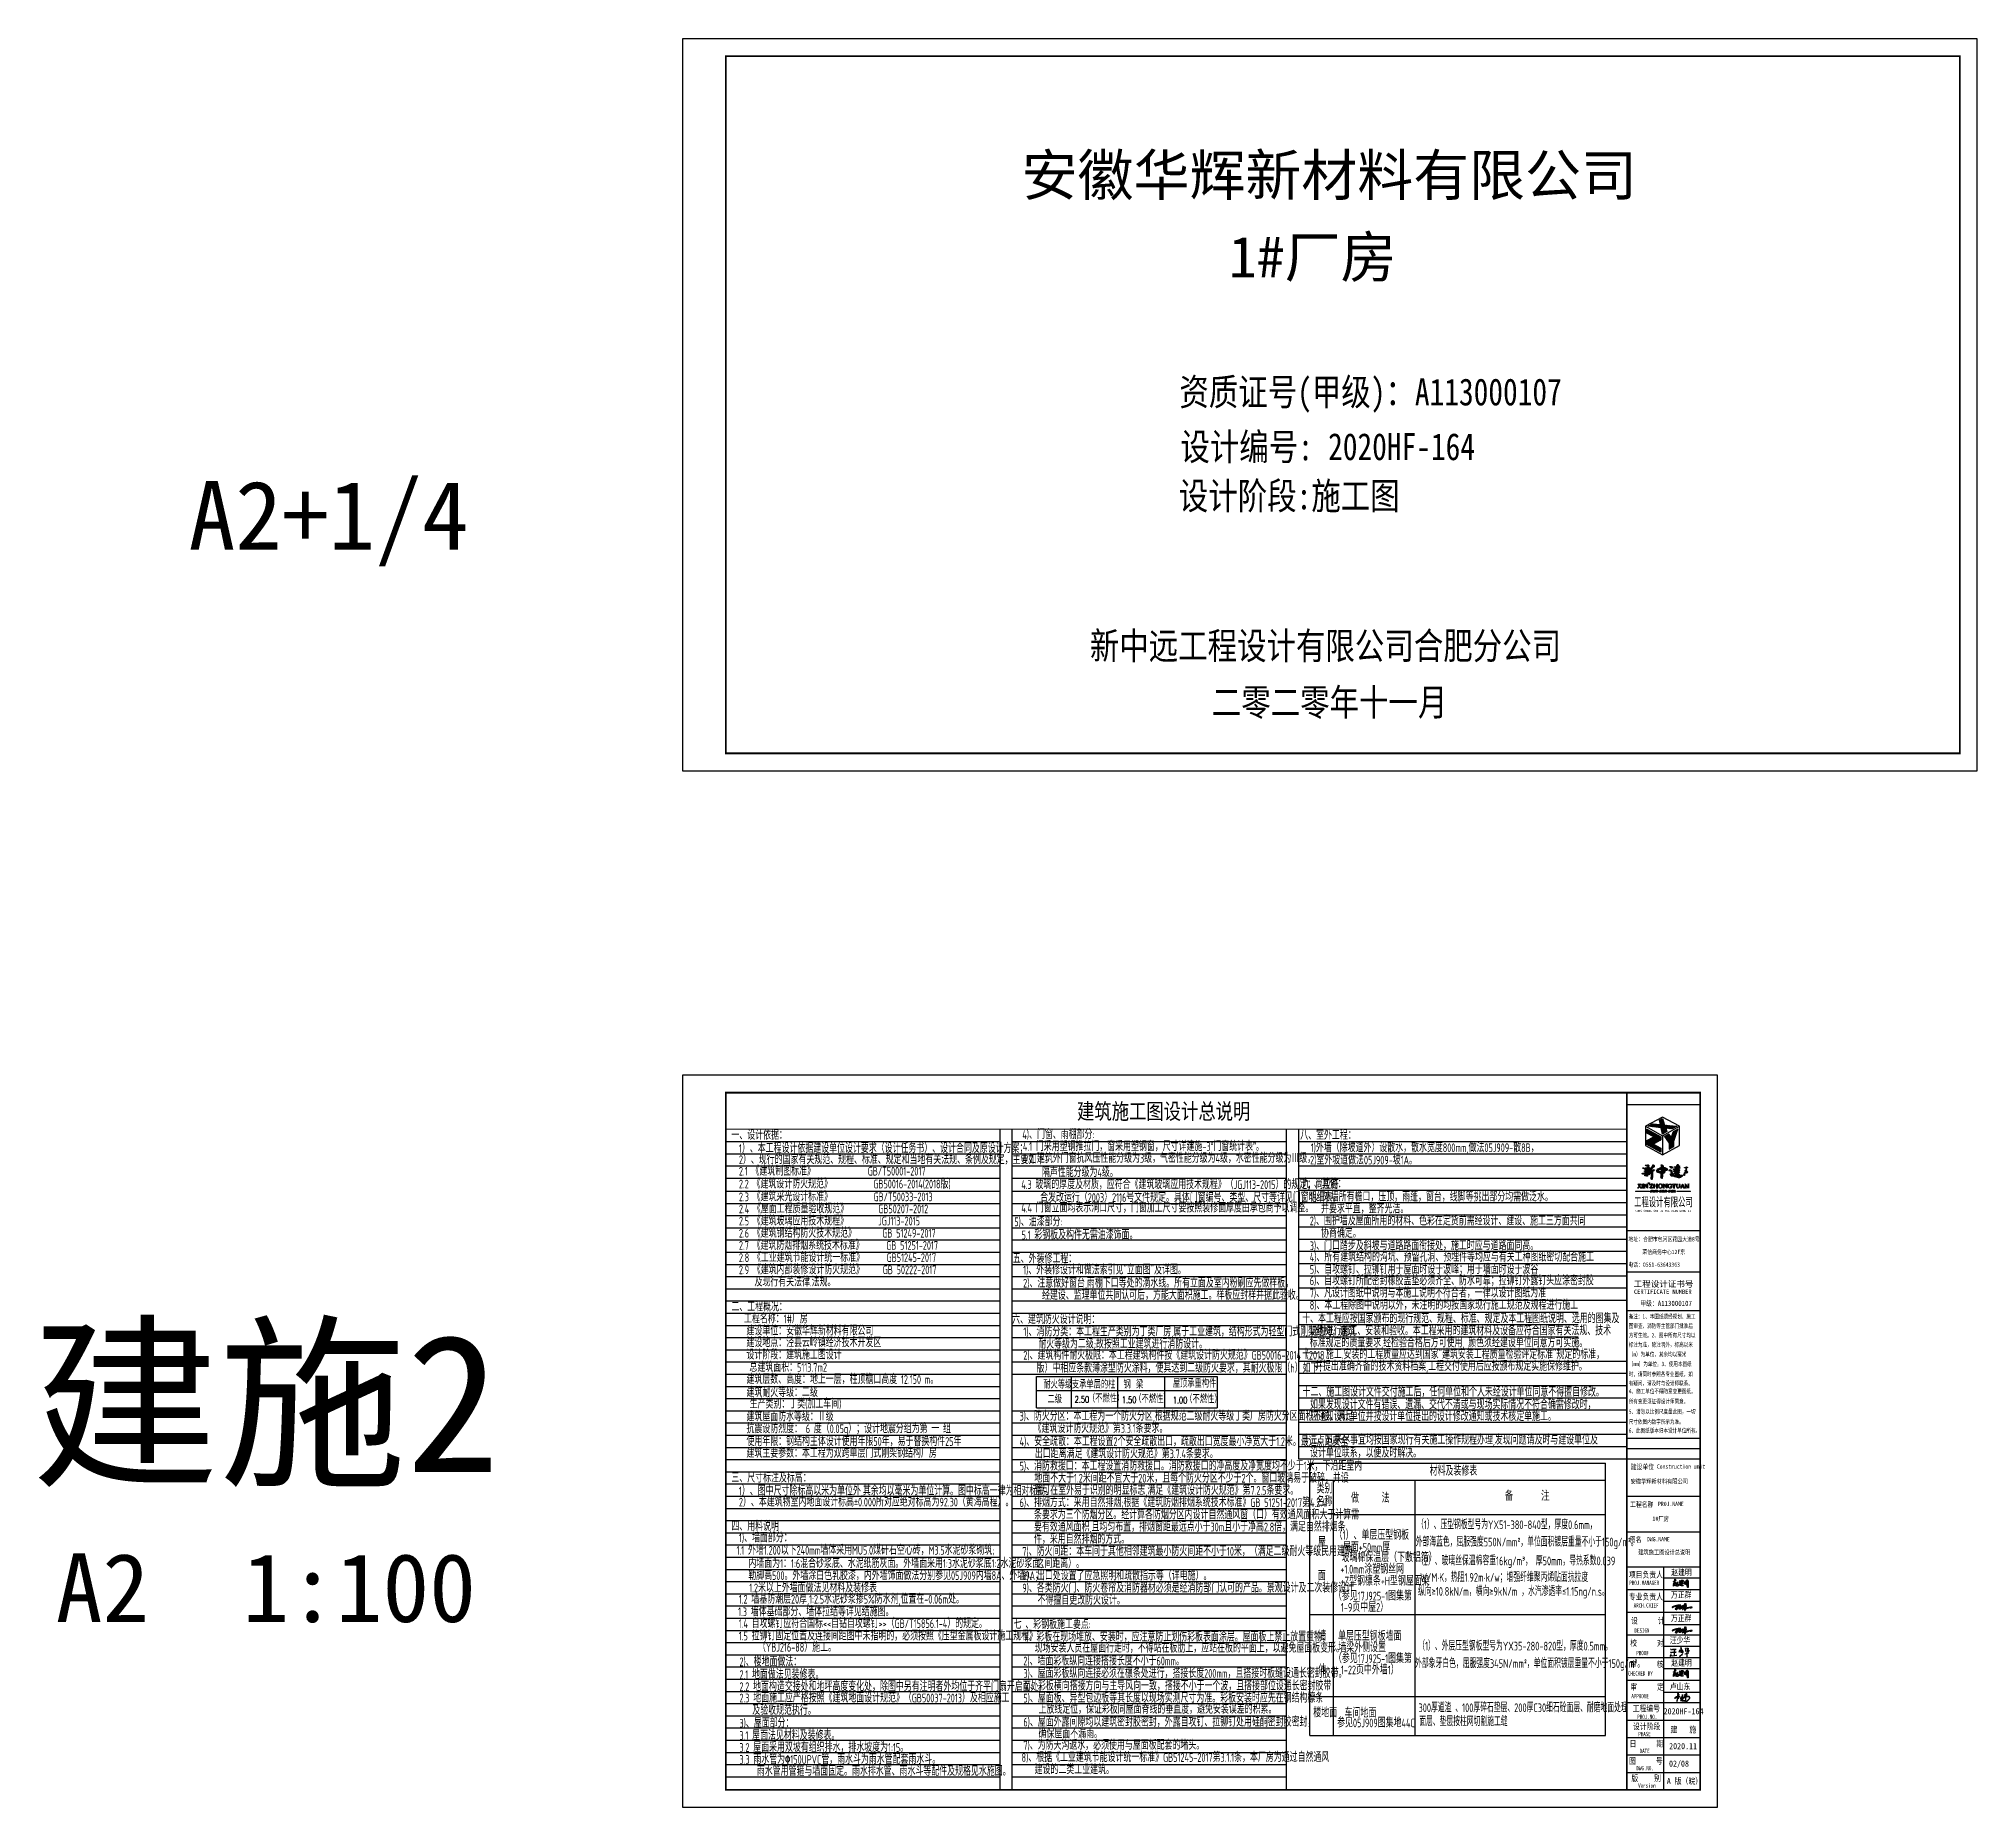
# Model space of a CAD drawing. Extents: x -266287 to 275962, y -324567 to 363765.
# Drawn here: x -232794 to -121565, y 172406 to 273878 of the extents above; entities that cross this region are included whole.
import ezdxf
from ezdxf.enums import TextEntityAlignment as Align

# ---------------------------------------------------------------- set-up
doc = ezdxf.new("R2010")
doc.units = 0
doc.header["$LTSCALE"] = 1000
doc.linetypes.add('LENGSHUI', pattern=[22, 20, -1, 0, -1])
doc.layers.get('0').update_dxf_attribs({"linetype": 'CONTINUOUS'})
for name, color, linetype in [('0-TK', 4, 'CONTINUOUS'), ('00签名', 7, 'LENGSHUI'), ('Defpoints-1', 250, 'CONTINUOUS'), ('PUB_TEXT', 7, 'CONTINUOUS'), ('PUB_TITLE', 4, 'CONTINUOUS'), ('WALL', 9, 'CONTINUOUS'), ('图层 1', 7, 'CONTINUOUS')]:
    doc.layers.add(name, color=color, linetype=linetype)
doc.layers.add('W文字', color=7, linetype='CONTINUOUS', lineweight=13)
doc.styles.add('-宋体', font='', dxfattribs={"width": 0.8})
doc.styles.add('-黑体', font='simhei.ttf', dxfattribs={"width": 0.8})
doc.styles.add('ht', font='simhei.ttf')
doc.styles.add('HZ', font='txt', dxfattribs={"bigfont": 'hztxt'})
doc.styles.add('xu-100', font='tssdeng.shx', dxfattribs={"width": 0.75, "bigfont": 'tssdchn.shx'})
doc.styles.add('宋体', font='', dxfattribs={"width": 0.85})
doc.styles.add('探索者', font='tssdeng.shx', dxfattribs={"width": 0.7, "bigfont": 'tssdchn.shx'})
doc.styles.get('-宋体').set_extended_font_data('NSimSun')
doc.styles.get('宋体').set_extended_font_data('NSimSun')

msp = doc.modelspace()

# ---------------------------------------------------------------- texts
at = {"color": 7, "style": '宋体'}
for s, height, p in [('安徽华辉新材料有限公司', 2353.0448488, (-176398.52204, 264880.15836)), ('1#厂房', 2353.044849, (-164508.85123, 260180.7981))]:
    msp.add_text(s, height=height, dxfattribs=at).set_placement(p)
for s, height, style, width, p in [('资质证号(甲级)：A113000107', 1548.6529969, '-宋体', 0.8, (-167346.4211, 252840.76794)), ('设计编号:', 1548.652997, '-宋体', 0.8, (-167288.35225, 249694.35633)), ('2020HF-164', 1548.652997, '-宋体', 0.8, (-158810.83927, 249702.34387)), ('设计阶段:施工图', 1548.652997, '-宋体', 0.8, (-167378.019, 246874.28164)), ('新中远工程设计有限公司合肥分公司', 1548.6529969, '-宋体', 0.8, (-172483.40736, 238275.08608)), ('二零二零年十一月', 1548.652997, '-宋体', 0.8, (-165484.71855, 235034.51089)), ('工程设计有限公司', 500, '-黑体', 0.6, (-141249.37057, 206883.43394)), ('地址：合肥市包河区花园大道8号', 250, '-黑体', 0.8, (-141574.4251, 204875.80679)), ('电话：0551-63643363', 250, '-黑体', 0.8, (-141587.55711, 203415.52041)), ('荣信商务中心12F东', 250, '-黑体', 0.8, (-140775.13479, 204144.36744)), ('CERTIFICATE NUMBER', 250, '-黑体', 0.9, (-141260.23516, 201859.56107)), ('甲级：A113000107', 300, '-黑体', 0.8, (-140903.21516, 201170.77542)), ('审     定', 350, '-黑体', 0.8, (-141471.95064, 179132.90832)), ('APPROVE', 250, '-黑体', 0.7, (-141411.11012, 178653.56396)), ('2020HF-164', 350, '-黑体', 0.8, (-139558.07274, 177737.60873, -0.14317)), ('建   施', 350, '-黑体', 0.8, (-139162.28378, 176688.13094)), ('2020.11', 350, '-黑体', 0.8, (-139243.12893, 175737.60873, -0.14317)), ('02/08', 350, '-黑体', 0.8, (-139250.06253, 174737.60873, -0.14317)), ('A 版（皖）', 350, '-黑体', 0.8, (-139378.34255, 173737.60873, -0.14317))]:
    msp.add_text(s, height=height, dxfattribs=dict(style=style, width=width)).set_placement(p)
at = {"style": '-黑体'}
for s, height, p in [(' GONG CHENG SHE JI YOU XIAN GONG SI ', 120, (-141277.9753, 206562.5377)), ('工程设计证书号', 350, (-141278.05637, 202254.32147))]:
    msp.add_text(s, height=height, dxfattribs=at).set_placement(p)
at = {"ltscale": 0.75, "style": '-黑体', "width": 0.75}
for s, p in [('备注：1、本图纸须经规划、施工', (-141559.1999, 200566.34378)), ('标注为准，除注明外，标高以米', (-141559.1999, 198950.2677)), ('方可生效。2、图中所有尺寸均以', (-141559.1999, 199488.95973)), ('图审查、消防等主管部门批准后', (-141559.1999, 200027.65176)), ('（m）为单位，其余均以毫米', (-141559.1999, 198395.77303)), ('（mm）为单位。3、使用本图纸', (-141559.1999, 197841.27836)), ('有疑问，请及时与设计师联系。', (-141559.1999, 196737.32721)), ('时，请同时参照各专业图纸，如', (-141559.1999, 197258.98872)), ('所有变更须征得设计师同意。', (-141559.1999, 195693.76914)), ('4、施工单位不得随意变更图纸，', (-141559.1999, 196278.54188)), ('尺寸依图内数字所示为准。', (-141559.1999, 194524.22366)), ('5、请勿以比例尺度量此图，一切', (-141559.1999, 195108.9964)), ('6、此图纸版本归本设计单位所有。', (-141559.1999, 194021.21607))]:
    msp.add_text(s, height=250, dxfattribs=at).set_placement(p, align=Align.MIDDLE_LEFT)
at = {"color": 3, "style": 'HZ', "width": 0.7}
for s, height, p in [('耐火等级', 439.839829, (-175152.01274, 196435.75268)), ('支承单层的柱', 439.839829, (-173510.63933, 196438.12134)), ('钢', 439.83983, (-170551.38651, 196438.12134)), ('梁', 439.83983, (-169832.00596, 196438.12134)), ('屋顶承重构件', 439.839829, (-167719.27599, 196492.97139)), ('二级', 439.839829, (-174911.42282, 195586.10465)), ('2.50', 377.005567, (-173355.77948, 195620.09164)), ('（不燃性）', 439.839829, (-172591.8638, 195634.6121)), ('1.50', 377.005567, (-170649.80325, 195592.40606)), ('（不燃性）', 439.839829, (-169933.4875, 195606.92652)), ('1.00', 377.005567, (-167725.6815, 195579.32073)), ('（不燃性）', 439.839829, (-167008.68973, 195593.84119))]:
    msp.add_text(s, height=height, dxfattribs=at).set_placement(p)
at = {"style": '-黑体'}
for s, height, width, p in [('建设单位', 300, 0.8, (-141451.76886, 191935.73227)), ('Construction unit  ', 250, 0.8, (-139946.99972, 191954.57627)), ('安徽华辉新材料有限公司', 266.6666667, 0.8, (-141451.76886, 191105.86072)), ('工程名称', 300, 0.8, (-141488.86008, 189782.53831)), ('1#厂房', 266.666667, 0.8, (-140208.83785, 188956.75208)), ('PROJ.NAME', 250, 0.8, (-139878.59299, 189810.53595)), ('图名', 300, 0.8, (-141503.10468, 187764.99341)), ('建筑施工图设计总说明', 266.666667, 0.8, (-141012.00613, 187037.59041)), ('DWG.NAME', 250, 0.8, (-140518.03437, 187784.70374)), ('项目负责人', 350, 0.8, (-141554.67089, 185748.98712)), ('赵建明', 350, 0.8, (-139121.33581, 185878.94016, 0.14317)), ('专业负责人', 350, 0.8, (-141554.67089, 184484.54291)), ('PROJ.MANAGER', 250, 0.7, (-141530.67318, 185282.14047)), ('万正群', 350, 0.8, (-139142.84332, 184594.28365, 0.14317)), ('ARCH.CHIEF', 250, 0.7, (-141279.08225, 183989.76636)), ('设     计', 350, 0.8, (-141428.81049, 183105.86803)), ('DESIGN', 250, 0.7, (-141229.85407, 182545.9214)), ('万正群', 350, 0.8, (-139142.84332, 183253.8895, 0.14317)), ('校     对', 350, 0.8, (-141473.94811, 181832.14577)), ('PROOF', 250, 0.7, (-141128.66465, 181254.94227)), ('汪少华', 350, 0.8, (-139206.42174, 181988.94549, 0.14317)), ('CHECKED BY', 250, 0.7, (-141611.78204, 180085.58404)), ('审     核', 350, 0.8, (-141495.82987, 180608.84367)), ('赵建明', 350, 0.8, (-139121.33581, 180694.80792, 0.14317)), ('卢山东', 350, 0.8, (-139202.16276, 179333.88999, 0.14317)), ('工程编号', 350, 0.8, (-141334.08256, 178071.47433)), ('设计阶段', 350, 0.8, (-141319.00177, 177044.03875)), ('PROJ.NO.', 250, 0.7, (-141073.17806, 177595.21964)), ('日     期', 350, 0.8, (-141510.85778, 176057.0999, -0.14317)), ('PHASE', 250, 0.7, (-141013.34794, 176606.58328)), ('DATE', 250, 0.7, (-140932.87807, 175633.63404, -0.14317)), ('DWG.NO.', 250, 0.7, (-141119.77946, 174646.78238)), ('Version', 250, 0.7, (-141020.64122, 173646.75181, 0.14317))]:
    msp.add_text(s, height=height, dxfattribs=dict(at, width=width)).set_placement(p, align=Align.MIDDLE_LEFT)
at = {"style": '-黑体', "width": 0.8}
for s, p in [('图     号', (-140579.4976, 175067.83543)), ('版    别', (-140561.74312, 174075.45801, 0.14317))]:
    msp.add_text(s, height=350, dxfattribs=at).set_placement(p, align=Align.MIDDLE_CENTER)
at = {"layer": 'PUB_TEXT'}
for s, height, style, width, p in [('建筑施工图设计总说明', 911.392405, '宋体', 0.8, (-173218.72183, 211883.75023)), ('一、设计依据：', 500, '探索者', 0.7, (-193051.6991, 210712.26127)), ('  1）、本工程设计依据建设单位设计要求（设计任务书）、设计合同及原设计方案；', 500, '探索者', 0.7, (-193051.6991, 209954.3167)), ('  4)、门窗、雨棚部分:', 500, '探索者', 0.7, (-176789.54795, 210749.16691)), ('  4.1 门采用塑钢推拉门，窗采用塑钢窗，尺寸详建施-3“门窗统计表”。', 500, '探索者', 0.7, (-176758.35038, 210068.01532)), ('八、室外工程：', 500, '探索者', 0.7, (-160411.8873, 210709.53755)), (' 1)外墙（除坡道外）设散水，散水宽度800mm,做法05J909-散8B，', 500, '探索者', 0.7, (-160025.99298, 209996.36549, -199.3142)), ('  2）、现行的国家有关规范、规程、标准、规定和当地有关法规、条例及规定，主要如下：', 500, '探索者', 0.7, (-193051.6991, 209310.69066)), ('  2.1 《建筑制图标准》              GB/T50001-2017', 500, '探索者', 0.7, (-193051.6991, 208650.6575)), ('  4.2 建筑外门窗抗风压性能分级为3级，气密性能分级为4级，水密性能分级为Ⅲ级，', 500, '探索者', 0.7, (-176758.35038, 209387.70556)), ('       隔声性能分级为4级。', 500, '探索者', 0.7, (-176749.27901, 208571.64768)), ('2)室外坡道做法05J909-坡1A。', 500, '探索者', 0.7, (-159844.49491, 209287.15391, -99.6571)), ('  2.2 《建筑设计防火规范》           GB50016-2014(2018版)', 500, '探索者', 0.7, (-193051.6991, 207915.01121)), ('  4.3 玻璃的厚度及材质，应符合《建筑玻璃应用技术规程》（JGJ113-2015）的规定；尚应符', 500, '探索者', 0.7, (-176849.02826, 207880.60888)), ('九 、其他：', 500, '探索者', 0.7, (-160297.8971, 207917.83787)), ('  2.3 《建筑采光设计标准》           GB/T50033-2013', 500, '探索者', 0.7, (-193051.6991, 207179.11539)), ('  2.4 《屋面工程质量验收规范》        GB50207-2012', 500, '探索者', 0.7, (-193051.6991, 206485.22315)), ('  4.4 门窗立面均表示洞口尺寸，门窗加工尺寸要按照装修面厚度由承包商予以调整。', 500, '探索者', 0.7, (-176849.02826, 206540.54509)), ('       合发改运行（2003）2116号文件规定。具体门窗编号、类型、尺寸等详见门窗明细表。', 500, '探索者', 0.7, (-176849.02826, 207140.9466)), ('  1)、外墙所有檐口，压顶，雨蓬，窗台，线脚等挑出部分均需做泛水。', 500, '探索者', 0.7, (-160297.8971, 207172.89325)), ('     并要求平直，整齐光洁。', 500, '探索者', 0.7, (-160297.8971, 206488.35456)), ('  2.5 《建筑玻璃应用技术规程》        JGJ113-2015', 500, '探索者', 0.7, (-193051.6991, 205792.27625)), ('  5)、油漆部分:', 500, '探索者', 0.7, (-177249.20969, 205746.27244)), ('  2)、围护墙及屋面所用的材料、色彩在定货前需经设计、建设、施工三方面共同', 500, '探索者', 0.7, (-160297.8971, 205797.10336)), ('  2.6 《建筑钢结构防火技术规范》       GB 51249-2017 ', 500, '探索者', 0.7, (-193051.6991, 205092.27625)), ('  2.7 《建筑防烟排烟系统技术标准》      GB 51251-2017', 500, '探索者', 0.7, (-193051.6991, 204392.27625)), ('  5.1 彩钢板及构件无需油漆饰面。', 500, '探索者', 0.7, (-176834.6902, 204989.82623)), ('  3)、门口踏步及斜坡与道路路面衔接处，施工时应与道路面同高。', 500, '探索者', 0.7, (-160297.8971, 204374.33035)), ('     协商确定。', 500, '探索者', 0.7, (-160297.8971, 205085.71686)), ('  2.8 《工业建筑节能设计统一标准》      GB51245-2017', 500, '探索者', 0.7, (-193051.6991, 203692.27625)), ('五、外装修工程：', 500, '探索者', 0.7, (-176904.44994, 203630.63102)), ('  1)、外装修设计和做法索引见"立面图"及详图。', 500, '探索者', 0.7, (-176743.81599, 202982.10051)), ('  4)、所有建筑结构的沟坑、预留孔洞、预埋件等均应与有关工种图纸密切配合施工', 500, '探索者', 0.7, (-160297.8971, 203718.85418)), ('  5)、自攻螺钉、拉铆钉用于屋面时设于波峰；用于墙面时设于波谷', 500, '探索者', 0.7, (-160297.8971, 203014.18018)), ('  2.9 《建筑内部装修设计防火规范》     GB 50222-2017', 500, '探索者', 0.7, (-193051.6991, 202992.27625)), ('及现行有关法律.法规。', 500, '探索者', 0.7, (-191728.19562, 202292.27625)), ('  2)、注意做好窗台,雨棚下口等处的滴水线。所有立面及室内粉刷应先做样板，', 500, '探索者', 0.7, (-176743.81599, 202224.97508)), ('  6)、自攻螺钉所配密封橡胶盖垫必须齐全、防水可靠；拉铆钉外露钉头应涂密封胶', 500, '探索者', 0.7, (-160297.8971, 202363.20182)), ('二、工程概况：', 500, '探索者', 0.7, (-193051.6991, 200859.7337)), ('       经建设、监理单位共同认可后，方能大面积施工。样板应封样并据此验收。', 500, '探索者', 0.7, (-176743.81599, 201528.56995)), ('  7)、凡设计图纸中说明与本施工说明不符合者，一律以设计图纸为准', 500, '探索者', 0.7, (-160297.8971, 201658.52782)), ('  8)、本工程除图中说明以外，未注明的均按国家现行施工规范及规程进行施工', 500, '探索者', 0.7, (-160297.8971, 200964.20154)), ('工程名称：1#厂房', 500, '探索者', 0.7, (-192328.63712, 200177.64803)), ('六、建筑防火设计说明：', 500, '探索者', 0.7, (-176943.84597, 200145.6268)), ('十、本工程应按国家颁布的现行规范、规程、标准、规定及本工程图纸说明、选用的图集及   ', 500, '探索者', 0.7, (-160297.8971, 200187.81109)), ('    建设单位：安徽华辉新材料有限公司', 500, '探索者', 0.7, (-193051.6991, 199486.32833)), ('    建设地点：泾县云岭镇经济技术开发区', 500, '探索者', 0.7, (-193051.6991, 198813.45032)), ('  1)、消防分类：本工程生产类别为丁类厂房,属于工业建筑，结构形式为轻型门式刚架结构，建筑', 500, '探索者', 0.7, (-176729.82934, 199433.00494)), ('耐火等级为二级;故按照工业建筑进行消防设计。', 500, '探索者', 0.7, (-175442.34807, 198733.00494)), ('  标准规定的质量要求,经检验合格后方可使用, 颜色须经建设单位同意方可实施。', 500, '探索者', 0.7, (-160297.8971, 198803.41804)), ('  说明进行施工、安装和验收。本工程采用的建筑材料及设备应符合国家有关法规、技术', 500, '探索者', 0.7, (-160297.8971, 199492.19189)), ('    设计阶段：建筑施工图设计', 500, '探索者', 0.7, (-193051.6991, 198106.36025)), (' 2)、建筑构件耐火极限：本工程建筑构件按《建筑设计防火规范》GB50016-2014（2018', 500, '探索者', 0.7, (-176515.18488, 198089.77249)), ('十一、施工.安装的工程质量应达到国家"建筑安装工程质量检验评定标准"规定的标准，', 500, '探索者', 0.7, (-160302.53241, 198132.25185)), ('  并提出准确齐备的技术资料档案,工程交付使用后应按颁布规定实施保修维护。', 500, '探索者', 0.7, (-159990.33588, 197453.12611)), ('    建筑层数、高度：地上一层，柱顶檐口高度 12.150 m。', 500, '探索者', 0.7, (-193051.6991, 196699.57703)), ('总建筑面积：5113.7m2', 500, '探索者', 0.7, (-192013.41718, 197391.78672)), ('版）中相应条款薄涂型防火涂料，使其达到二级防火要求，其耐火极限（h）如下：', 500, '探索者', 0.7, (-175540.6014, 197350.32147)), ('    建筑耐火等级：二级', 500, '探索者', 0.7, (-193051.6991, 195953.62744)), ('生产类别：丁类(加工车间)', 500, '探索者', 0.7, (-192002.72412, 195289.76533)), ('十二、施工图设计文件交付施工后，任何单位和个人未经设计单位同意不得擅自修改。', 500, '探索者', 0.7, (-160280.6194, 195973.4377)), ('  如果发现设计文件有错误、遗漏、交代不清或与现场实际情况不符合确需修改时，', 500, '探索者', 0.7, (-160280.6194, 195248.77894)), ('    建筑屋面防水等级：Ⅱ级', 500, '探索者', 0.7, (-193051.6991, 194557.66312)), ('3)、防火分区：本工程为一个防火分区,根据规范二级耐火等级丁类厂房防火分区面积不限，满足', 500, '探索者', 0.7, (-176515.18488, 194589.77249)), ('  应通知设计单位并按设计单位提出的设计修改通知或技术核定单施工。', 500, '探索者', 0.7, (-160280.6194, 194572.30323)), ('    使用年限：钢结构主体设计使用年限50年，易于替换构件25年', 500, '探索者', 0.7, (-193051.6991, 193142.4017)), ('    抗震设防烈度： 6 度（0.05g）；设计地震分组为第 一 组', 500, '探索者', 0.7, (-193051.6991, 193872.16326)), (' 4)、安全疏散：本工程设置2个安全疏散出口，疏散出口宽度最小净宽大于1.2米。最远点距安全', 500, '探索者', 0.7, (-176729.82934, 193133.00494)), ('《建筑设计防火规范》第3.3.1条要求。', 500, '探索者', 0.7, (-175709.65656, 193889.77249)), ('十三、凡未尽事宜均按国家现行有关施工操作规程办理,发现问题请及时与建设单位及', 500, '探索者', 0.7, (-160280.20521, 193224.51511)), ('    建筑主要参数：本工程为双跨单层门式刚架钢结构厂房', 500, '探索者', 0.7, (-193051.6991, 192465.70018)), ('出口距离满足《建筑设计防火规范》第3.7.4条要求。', 500, '探索者', 0.7, (-175638.29621, 192433.00494)), ('  设计单位联系，以便及时解决。', 500, '探索者', 0.7, (-160280.20521, 192478.58322)), ('三、尺寸标注及标高：', 500, '探索者', 0.7, (-193051.6991, 191045.06607)), (' 5)、消防救援口：本工程设置消防救援口。消防救援口的净高度及净宽度均不少于1米，下沿距室内', 500, '探索者', 0.7, (-176729.82934, 191733.00494)), ('地面不大于1.2米间距不宜大于20米，且每个防火分区不少于2个。窗口玻璃易于破碎，并设', 500, '探索者', 0.7, (-175666.31845, 191033.00494)), ('材料及装修表', 500, '探索者', 0.7, (-152983.84113, 191439.38831)), ('  1）、图中尺寸除标高以米为单位外,其余均以毫米为单位计算。图中标高一律为相对标高。', 500, '探索者', 0.7, (-193051.6991, 190300.62037)), ('  2）、本建筑物室内地面设计标高%%P0.000所对应绝对标高为92.30（黄海高程）。', 500, '探索者', 0.7, (-193051.6991, 189662.99343)), ('置可在室外易于识别的明显标志,满足《建筑设计防火规范》第7.2.5条要求。', 500, '探索者', 0.7, (-175666.31845, 190333.00494)), ('名称', 500, '探索者', 0.7, (-159476.44915, 189689.31532)), ('类别', 500, '探索者', 0.7, (-159469.46467, 190423.09739)), ('做      法', 500, '探索者', 0.7, (-157495.92432, 189880.80113)), (' 6)、排烟方式：采用自然排烟;根据《建筑防烟排烟系统技术标准》GB 51251-2017第4.2.4', 500, '探索者', 0.7, (-176729.82934, 189633.00494)), ('条要求为三个防烟分区。经计算各防烟分区内设计自然通风窗（口）有效通风面积大于计算需', 500, '探索者', 0.7, (-175687.8889, 188933.00494)), ('四、用料说明', 500, '探索者', 0.7, (-193051.6991, 188269.85834)), ('  1)、墙面部分：', 500, '探索者', 0.7, (-193051.6991, 187614.31286)), ('件，采用自然排烟的方式。', 500, '探索者', 0.7, (-175687.8889, 187533.00494)), ('要有效通风面积,且均匀布置，排烟窗距最远点小于30m且小于净高2.8倍，满足自然排烟条', 500, '探索者', 0.7, (-175687.8889, 188233.00494)), ('（1）、单层压型钢板', 500, '探索者', 0.7, (-158433.79883, 187759.75657)), ('（1）、压型钢板型号为YX51-380-840型，厚度0.6mm，', 500, '探索者', 0.6, (-153706.83097, 188361.87754)), (' 1.1 外墙1.200以下240mm墙体采用MU5.0煤矸石空心砖，M3.5水泥砂浆砌筑;', 500, '探索者', 0.7, (-192971.35804, 186895.56087)), (' 7)、防火间距：本车间于其他相邻建筑最小防火间距不小于10米，（满足二级耐火等级民用建筑', 500, '探索者', 0.7, (-176575.12711, 186833.00494)), ('屋', 500, '探索者', 0.7, (-159393.7247, 187359.77896)), ('       玻璃棉保温层（下敷铝箔）', 500, '探索者', 0.7, (-159555.01986, 186480.01477)), ('屋面+50mm厚', 500, '探索者', 0.7, (-157964.64581, 187069.5268)), ('外部海蓝色，屈服强度550N/mm%%1402%%141，单位面积镀层重量不小于150g/m%%1402%%141。', 500, '探索者', 0.6, (-153786.96538, 187369.88649)), ('勒脚高500。外墙涂白色乳胶漆，内外墙饰面做法分别参见05J909内墙8A、外墙9A；', 500, '探索者', 0.7, (-192082.5019, 185447.90289)), ('内墙面为1：1:6混合砂浆底、水泥纸筋灰面。外墙面采用1:3水泥砂浆底1:2水泥砂浆面，', 500, '探索者', 0.7, (-192076.98654, 186139.69468)), (' 8)、出口处设置了应急照明和疏散指示等（详电施）。', 500, '探索者', 0.7, (-176575.12711, 185433.00494)), ('之间距离）。', 500, '探索者', 0.7, (-175549.07501, 186133.00494)), ('面', 500, '探索者', 0.7, (-159393.7247, 185426.37462)), ('       +1.0mm涂塑钢丝网', 500, '探索者', 0.7, (-159624.18026, 185810.98308)), ('（2）、玻璃丝保温棉容重16kg/m%%1403%%141， 厚50mm，导热系数0.039', 500, '探索者', 0.6, (-153706.83097, 186288.07413)), ('W/M·K，热阻1.92m·k/w；增强纤维聚丙烯贴面抗拉度', 500, '探索者', 0.6, (-153525.76677, 185341.15941)), ('  1.2 墙基防潮层20厚,1:2.5水泥砂浆掺5%%%防水剂,位置在-0.06m处。', 500, '探索者', 0.7, (-193058.09592, 184087.89913)), ('1.2米以上外墙面做法见材料及装修表', 500, '探索者', 0.7, (-192025.95328, 184741.27374)), (' 9)、各类防火门、防火卷帘及消防器材必须是经消防部门认可的产品。景观设计及二次装修设计', 500, '探索者', 0.7, (-176575.12711, 184733.00494)), ('（参见17J925-1图集第', 500, '探索者', 0.7, (-158479.95345, 184272.3807)), ('       +Z型钢檩条+H型钢屋面梁 ', 500, '探索者', 0.7, (-159624.18026, 185132.53595)), ('纵向≥10.8kN/m，横向≥9kN/m ，水汽渗透率≤1.15ng/n.s。', 500, '探索者', 0.6, (-153650.69966, 184536.59049)), ('  1.3 墙体基础部分、墙体拉结等详见结施图。', 500, '探索者', 0.7, (-193100.37049, 183372.09777)), ('不得擅自更改防火设计。', 500, '探索者', 0.7, (-175484.68543, 184033.00494)), ('1-9页中屋2）', 500, '探索者', 0.7, (-158076.29232, 183624.3611)), ('  1.4 自攻螺钉应符合国标<<自钻自攻螺钉>>（GB/T15856.1-4）的规定。', 500, '探索者', 0.7, (-193065.54268, 182692.63863)), ('  1.5 拉铆钉固定位置及连接间距图中未指明的，必须按照《压型金属板设计施工规程》', 500, '探索者', 0.7, (-193062.49293, 181982.87759)), ('七 、彩钢板施工要点:', 500, '探索者', 0.7, (-176855.52702, 182639.1988)), ('  1)、彩板在现场堆放、安装时，应注意防止划伤彩板表面涂层。屋面板上禁止放置重物，', 500, '探索者', 0.7, (-176729.82934, 181920.93755)), ('墙', 500, '探索者', 0.7, (-159373.35766, 181976.95423)), ('单层压型钢板墙面', 500, '探索者', 0.7, (-158241.24811, 181965.06848)), ('       （YBJ216-88）施工。', 500, '探索者', 0.7, (-193040.35897, 181332.75997)), ('     现场安装人员在屋面行走时，不得站在板肋上，应站在板的平面上，以避免屋面板变形。', 500, '探索者', 0.7, (-176729.82934, 181285.5923)), ('墙梁外侧设置', 500, '探索者', 0.7, (-158221.86586, 181309.96264)), ('（1）、外层压型钢板型号为YX35-280-820型，厚度0.5mm，', 500, '探索者', 0.6, (-153640.12414, 181401.33967)), ('  2)、楼地面做法：', 500, '探索者', 0.7, (-193020.28479, 180497.66451)), ('  2.1 地面做法见装修表。', 500, '探索者', 0.7, (-193020.28479, 179763.79843)), ('  2)、墙面彩板纵向连接搭接长度不小于60mm。', 500, '探索者', 0.7, (-176729.82934, 180546.35951)), ('  3)、屋面彩板纵向连接必须在檩条处进行，搭接长度200mm，且搭接时板缝设通长密封胶带。', 500, '探索者', 0.7, (-176729.82934, 179833.38631)), ('体', 500, '探索者', 0.7, (-159373.35766, 180043.5499)), ('（参见17J925-1图集第', 500, '探索者', 0.7, (-158479.95345, 180681.89893)), ('1-22页中外墙1）', 500, '探索者', 0.7, (-158076.29232, 180033.87933)), ('外部象牙白色，屈服强度345N/mm%%1402%%141，单位面积镀层重量不小于150g/m%%1402%%141。', 500, '探索者', 0.6, (-153819.40976, 180401.33967)), ('  2.2 地面构造交接处和地坪高度变化处，除图中另有注明者外均位于齐平门扇开启面处。', 500, '探索者', 0.7, (-193020.28479, 179073.9137)), ('  4)、彩板横向搭接方向与主导风向一致，搭接不小于一个波，且搭接部位设通长密封胶带', 500, '探索者', 0.7, (-176729.82934, 179113.43306)), ('  2.3 地面施工应严格按照《建筑地面设计规范》（GB50037-2013）及相应施工', 500, '探索者', 0.7, (-193020.28479, 178422.78611)), ('及验收规范执行。', 500, '探索者', 0.7, (-191850.14255, 177712.51774)), ('  5)、屋面板、异型包边板等其长度以现场实测尺寸为准。彩板安装时应先在钢结构檩条', 500, '探索者', 0.7, (-176729.82934, 178415.09864)), ('      上放线定位，保证彩板同屋面脊线的垂直度，避免安装误差的积累。', 500, '探索者', 0.7, (-176729.82934, 177776.16161)), ('楼地面', 500, '探索者', 0.7, (-159661.71694, 177574.64868)), ('车间地面', 500, '探索者', 0.7, (-157863.96717, 177552.4858)), ('300厚道渣 、100厚碎石垫层、200厚C30细石砼面层、耐磨地面处理', 500, '探索者', 0.6, (-153625.66825, 177863.45691)), ('  3)、屋面部分：', 500, '探索者', 0.7, (-193020.28479, 176973.2622)), ('  6)、屋面外露间隙均以建筑密封胶密封，外露自攻钉、拉铆钉处用硅酮密封胶密封，', 500, '探索者', 0.7, (-176729.82934, 177037.91843)), ('      确保屋面不漏雨。', 500, '探索者', 0.7, (-176729.82934, 176373.75415)), ('参见05J909图集地44C', 500, '探索者', 0.7, (-158295.30591, 176992.9646)), ('面层、垫层按柱网切割施工缝', 500, '探索者', 0.6, (-153580.67246, 177067.76884)), ('  3.1 屋面法见材料及装修表。', 500, '探索者', 0.7, (-193020.28479, 176269.3049)), ('  3.2 屋面采用双坡有组织排水，排水坡度为1:15。', 500, '探索者', 0.7, (-193020.28479, 175584.32182)), ('  7)、为防天沟返水，必须使用与屋面板配套的堵头。', 500, '探索者', 0.7, (-176729.82934, 175709.58766)), ('  3.3 雨水管为%%130150UPVC管，雨水斗为雨水管配套雨水斗。', 500, '探索者', 0.7, (-193020.28479, 174897.88804)), ('       雨水管用管箍与墙面固定。雨水排水管、雨水斗等配件及规格见水施图。', 500, '探索者', 0.7, (-193105.97602, 174216.15093)), ('8)、根据《工业建筑节能设计统一标准》GB51245-2017第3.1.1条，本厂房为通过自然通风', 500, '探索者', 0.7, (-176398.24354, 175009.58766)), ('建设的二类工业建筑。', 500, '探索者', 0.7, (-175652.27779, 174309.58766))]:
    msp.add_text(s, height=height, dxfattribs=dict(at, style=style, width=width)).set_placement(p)
at = {"layer": 'PUB_TITLE', "style": 'ht'}
for s, height, p in [('A2+1/4  ', 3937.5, (-224197.13263, 244565.95126)), ('建施2', 7875, (-233191.04817, 191638.1836)), ('A2  1:100', 3937.5, (-231818.05575, 183032.8067))]:
    msp.add_text(s, height=height, dxfattribs=at).set_placement(p)
at = {"layer": 'W文字', "style": 'xu-100', "width": 0.75}
msp.add_text('备       注', height=500, dxfattribs=at).set_placement((-148675.57684, 189996.50067))

# ---------------------------------------------------------------- blocks, each defined once
blk = doc.blocks.new('A$C41BB26E9')
for p, q in [((0, 95), (95, 235)), ((0, 89), (78, 211)), ((3, 91), (81, 213)), ((5, 95), (83, 216)), ((8, 656), (61, 616)), ((12, 658), (64, 618)), ((14, 661), (66, 622)), ((18, 431), (54, 402)), ((21, 433), (57, 404)), ((23, 437), (59, 407)), ((54, 402), (69, 350)), ((57, 404), (72, 352)), ((58, 180), (74, 205)), ((59, 407), (74, 355)), ((61, 616), (65, 591)), ((62, 182), (77, 207)), ((64, 618), (68, 593)), ((64, 186), (79, 210)), ((65, 591), (76, 558)), ((66, 622), (70, 596)), ((68, 593), (79, 560)), ((70, 596), (81, 564)), ((123, 142), (475, 189)), ((126, 143), (479, 190)), ((131, 134), (483, 181)), ((134, 135), (486, 182)), ((150, 410), (448, 432)), ((153, 411), (451, 433)), ((156, 405), (454, 427)), ((158, 630), (432, 651)), ((159, 406), (457, 428)), ((162, 632), (436, 652)), ((166, 623), (440, 643)), ((169, 624), (443, 644)), ((301, 641), (293, 177)), ((304, 642), (296, 178)), ((309, 633), (301, 169)), ((312, 635), (304, 171)), ((702, 532), (653, 398)), ((707, 537), (658, 403)), ((713, 542), (665, 408)), ((828, 187), (687, 68)), ((833, 192), (692, 73)), ((839, 197), (699, 78)), ((748, 590), (702, 532)), ((753, 595), (707, 537)), ((760, 600), (713, 542)), ((783, 753), (803, 727)), ((787, 758), (808, 733)), ((794, 763), (814, 738)), ((803, 727), (803, 362)), ((808, 733), (808, 367)), ((814, 738), (814, 372)), ((896, 257), (828, 187)), ((901, 262), (833, 192)), ((907, 267), (839, 197)), ((870, 591), (935, 466)), ((874, 596), (940, 471)), ((881, 601), (947, 476)), ((926, 312), (896, 257)), ((931, 317), (901, 262)), ((938, 323), (907, 267)), ((935, 466), (935, 377)), ((940, 471), (940, 382)), ((947, 476), (947, 387)), ((1145, 670), (1101, 635)), ((1149, 675), (1105, 640)), ((1106, 284), (1400, 355)), ((1111, 289), (1405, 360)), ((1156, 680), (1112, 645)), ((1118, 294), (1411, 365)), ((1167, 703), (1145, 670)), ((1145, 670), (1145, 472)), ((1172, 708), (1149, 675)), ((1150, 675), (1150, 477)), ((1179, 713), (1156, 680)), ((1156, 680), (1156, 482)), ((1167, 743), (1167, 703)), ((1172, 748), (1172, 708)), ((1179, 753), (1179, 713)), ((1274, 544), (1250, 531)), ((1252, 453), (1252, 0)), ((1279, 549), (1255, 536)), ((1256, 458), (1257, 5)), ((1285, 554), (1262, 541)), ((1263, 463), (1264, 10)), ((1317, 580), (1274, 544)), ((1322, 585), (1279, 549)), ((1291, 621), (1285, 563)), ((1329, 591), (1285, 554)), ((1285, 563), (1302, 492)), ((1290, 732), (1292, 663)), ((1296, 626), (1290, 568)), ((1290, 568), (1307, 498)), ((1292, 663), (1291, 621)), ((1295, 737), (1296, 668)), ((1296, 668), (1296, 626)), ((1302, 631), (1296, 574)), ((1296, 574), (1313, 503)), ((1302, 743), (1303, 673)), ((1303, 673), (1302, 631)), ((1302, 492), (1343, 473)), ((1307, 498), (1347, 478)), ((1313, 503), (1354, 483)), ((1331, 615), (1317, 580)), ((1335, 620), (1322, 585)), ((1342, 625), (1329, 591)), ((1343, 670), (1331, 615)), ((1348, 675), (1335, 620)), ((1355, 680), (1342, 625)), ((1345, 710), (1343, 670)), ((1343, 473), (1422, 505)), ((1347, 478), (1426, 510)), ((1350, 715), (1348, 675)), ((1354, 483), (1433, 515)), ((1357, 720), (1355, 680)), ((1422, 505), (1427, 546)), ((1426, 510), (1431, 551)), ((1433, 515), (1438, 556))]:
    blk.add_line(p, q)
blk = doc.blocks.new('WZQ')
h = blk.add_hatch(color=256)
h.paths.add_polyline_path([(11296, 18321), (11272, 18339), (11273, 18447), (11289, 18516), (11289, 18568), (11289, 18629), (11283, 18671), (11257, 18685), (11245, 18715), (11245, 18745), (11261, 18767), (11293, 18771), (11349, 18773), (11435, 18791), (11561, 18811), (11689, 18819), (11822, 18829), (11930, 18849), (11992, 18879), (12014, 18944), (12003, 18996), (11994, 19030), (11983, 19051), (11962, 19062), (11912, 19056), (11892, 19049), (11839, 19041), (11790, 19023), (11759, 19017), (11723, 19015), (11670, 19005), (11608, 18994), (11569, 18986), (11530, 18975), (11443, 18958), (11427, 18954), (11386, 18954), (11295, 18936), (11271, 18932), (11185, 18915), (11086, 18898), (11047, 18882), (10977, 18871), (10907, 18860), (10823, 18851), (10717, 18827), (10661, 18801), (10599, 18795), (10557, 18778), (10531, 18769), (10455, 18748), (10386, 18735), (10352, 18727), (10220, 18723), (10188, 18691), (10156, 18687), (9976, 18643), (9864, 18619), (9744, 18595), (9543, 18527), (9327, 18471), (9251, 18447), (9179, 18423), (9047, 18387), (8903, 18335), (8771, 18279), (8682, 18243), (8370, 18105), (8273, 18069), (8111, 18040), (7978, 17955), (7864, 17931), (7723, 17875), (7642, 17846), (7553, 17814), (7488, 17778), (7415, 17729), (7371, 17693), (7294, 17664), (7270, 17604), (7261, 17577), (7268, 17542), (7284, 17516), (7295, 17492), (7317, 17467), (7344, 17448), (7412, 17404), (7468, 17395), (7523, 17404), (7639, 17467), (7711, 17515), (7749, 17540), (7826, 17577), (7867, 17620), (7928, 17657), (8002, 17721), (8056, 17762), (8120, 17791), (8204, 17834), (8280, 17872), (8357, 17917), (8417, 17939), (8546, 17985), (8611, 18021), (8657, 18044), (8765, 18093), (8838, 18128), (8916, 18142), (8992, 18171), (9068, 18202), (9170, 18233), (9246, 18258), (9412, 18333), (9471, 18351), (9562, 18372), (9615, 18385), (9669, 18400), (9745, 18435), (9826, 18448), (9865, 18458), (10017, 18479), (10065, 18496), (10130, 18494), (10162, 18519), (10205, 18535), (10244, 18535), (10340, 18562), (10358, 18568), (10396, 18495), (10411, 18465), (10442, 18423), (10466, 18393), (10478, 18371), (10502, 18345), (10536, 18325), (10589, 18304), (10605, 18299), (10649, 18293), (10668, 18293), (10651, 18221), (10645, 18183), (10633, 18146), (10626, 18118), (10614, 18091), (10602, 18059), (10580, 18011), (10567, 17978), (10536, 17911), (10520, 17864), (10465, 17722), (10431, 17648), (10412, 17581), (10393, 17533), (10372, 17496), (10348, 17421), (10345, 17344), (10340, 17312), (10308, 17253), (10284, 17179), (10249, 17128), (10200, 17049), (10167, 16978), (10134, 16936), (10110, 16894), (10077, 16833), (10049, 16786), (9941, 16654), (9842, 16560), (9753, 16419), (9701, 16330), (9654, 16269), (9645, 16208), (9631, 16147), (9734, 16053), (9800, 16010), (9838, 16034), (9870, 16085), (9936, 16123), (10016, 16203), (10059, 16236), (10124, 16259), (10162, 16259), (10186, 16175), (10214, 16081), (10251, 15996), (10280, 15944), (10331, 15869), (10360, 15836), (10435, 15836), (10468, 15818), (10538, 15808), (10703, 15850), (10778, 15897), (10844, 15959), (10938, 16085), (11065, 16189), (11098, 16236), (11145, 16306), (11173, 16363), (11249, 16476), (11291, 16518), (11385, 16659), (11498, 16837), (11559, 16974), (11620, 17195), (11649, 17275), (11672, 17472), (11672, 17557), (11658, 17674), (11634, 17773), (11611, 17886), (11987, 18332), (11987, 18389), (11926, 18389), (11893, 18337), (11762, 18201), (11710, 18130), (11639, 18069), (11573, 18013), (11545, 18039), (11507, 18108), (11485, 18141), (11430, 18202), (11388, 18251), (11355, 18271), (11309, 18304)])
h.paths.add_polyline_path([(10874, 18586), (10854, 18607), (10839, 18647), (10829, 18673), (10863, 18686), (10905, 18691), (10937, 18667), (10935, 18637), (10927, 18614), (10918, 18593)], flags=16)
h.paths.add_polyline_path([(11115, 18044), (11200, 18096), (11284, 18103), (11327, 18035), (11379, 17934), (11401, 17891), (11405, 17862), (11395, 17810), (11320, 17712), (11255, 17657), (11203, 17576), (11037, 17419), (10998, 17354), (10861, 17211), (10724, 17078), (10665, 17003), (10643, 16974), (10509, 16843), (10444, 16762), (10366, 16687), (10340, 16677), (10324, 16688), (10327, 16707), (10330, 16785), (10362, 16866), (10388, 16928), (10408, 16990), (10454, 17071), (10483, 17153), (10584, 17306), (10626, 17403), (10708, 17472), (10760, 17559), (10812, 17647), (10844, 17664), (10962, 17804), (11063, 17976)], flags=16)
h.paths.add_polyline_path([(11421, 17667), (11439, 17667), (11472, 17601), (11498, 17479), (11491, 17331), (11428, 17110), (11391, 16984), (11299, 16793), (11195, 16623), (11129, 16527), (11051, 16390), (10955, 16317), (10867, 16210), (10701, 16110), (10597, 16040), (10497, 16010), (10427, 16051), (10412, 16103), (10398, 16158), (10350, 16235), (10335, 16306), (10298, 16365), (10346, 16424), (10409, 16516), (10520, 16630), (10612, 16730), (10719, 16852), (10833, 16988), (10926, 17091), (10992, 17147), (11018, 17206), (11133, 17287), (11166, 17372), (11225, 17431), (11273, 17505), (11358, 17586)], flags=16)
h.paths.add_polyline_path([(12180, 17834), (12190, 17952), (12226, 18065), (12244, 18165), (12216, 18281), (12211, 18280), (12111, 18244), (12053, 18136), (12028, 18032), (12028, 17895), (11995, 17812), (11985, 17647), (11954, 17431), (11954, 17318), (11976, 17205), (11995, 17028), (12026, 16806), (12149, 16684), (12235, 16589), (12321, 16525), (12475, 16453), (12602, 16425), (12752, 16412), (12919, 16407), (13006, 16389), (13214, 16425), (13350, 16453), (13454, 16471), (13668, 16525), (13781, 16552), (13926, 16593), (14116, 16693), (14311, 16756), (14425, 16824), (14534, 16915), (14511, 17005), (14398, 17123), (14275, 17232), (14148, 17354), (14080, 17418), (13989, 17486), (13921, 17544), (13813, 17608), (13754, 17608), (13835, 17708), (13985, 17775), (14062, 17839), (14184, 17875), (14348, 17943), (14547, 17952), (14656, 17961), (14724, 17961), (14701, 17902), (14656, 17866), (14606, 17825), (14574, 17771), (14497, 17708), (14484, 17640), (14547, 17581), (14620, 17544), (14683, 17626), (14815, 17717), (14846, 17780), (14887, 17875), (14892, 17961), (14774, 18088), (14715, 18165), (14629, 18188), (14420, 18129), (14252, 18061), (14180, 18043), (13953, 17957), (13872, 17911), (13613, 17852), (13522, 17816), (13445, 17830), (13323, 17862), (13182, 17948), (13124, 18047), (13001, 18097), (12910, 18097), (12897, 18043), (12897, 17948), (12938, 17839), (12974, 17744), (13078, 17703), (13151, 17703), (13223, 17717), (13287, 17712), (13386, 17698), (13495, 17712), (13577, 17708), (13645, 17703), (13677, 17658), (13699, 17558), (13790, 17490), (13876, 17372), (13953, 17268), (14026, 17223), (14107, 17155), (14180, 17110), (14230, 17064), (14284, 16983), (14293, 16915), (14275, 16874), (14062, 16833), (13931, 16801), (13858, 16801), (13677, 16752), (13318, 16652), (13133, 16598), (13051, 16575), (12960, 16543), (12833, 16530), (12752, 16521), (12670, 16589), (12579, 16675), (12471, 16724), (12366, 16811), (12316, 16865), (12212, 17010), (12194, 17046), (12108, 17200), (12094, 17313), (12112, 17467), (12112, 17649), (12144, 17735)])
h.paths.add_polyline_path([(13906, 19102), (13861, 19120), (13760, 19117), (13689, 19138), (13596, 19167), (13519, 19164), (13457, 19161), (13252, 19173), (13165, 19164), (13028, 19141), (12945, 19141), (12853, 19129), (12722, 19126), (12594, 19126), (12529, 19114), (12484, 19099), (12428, 19093), (12359, 19093), (12312, 19079), (12273, 19062), (12290, 18957), (12317, 18896), (12417, 18896), (12484, 18940), (12528, 18962), (12583, 18974), (12667, 19001), (12750, 19001), (12844, 18968), (12966, 18974), (13127, 18974), (13282, 18974), (13476, 18968), (13598, 18968), (13642, 18907), (13670, 18785), (13675, 18691), (13675, 18658), (13682, 18631), (13735, 18667), (13771, 18714), (13795, 18799), (13850, 18852), (13870, 18906), (13882, 19001)])
h.paths.add_polyline_path([(16098, 18038), (16129, 18100), (16150, 18163), (16197, 18303), (16266, 18420), (16256, 18554), (16209, 18671), (16092, 18741), (15931, 18781), (15780, 18771), (15606, 18741), (15495, 18714), (15408, 18694), (15328, 18678), (15247, 18651), (15013, 18580), (14949, 18510), (14852, 18426), (14758, 18346), (14721, 18314), (14717, 18259), (14747, 18229), (14824, 18211), (14884, 18250), (15017, 18293), (15112, 18357), (15202, 18391), (15322, 18469), (15579, 18550), (15656, 18571), (15836, 18576), (15939, 18576), (16051, 18597), (16137, 18567), (16137, 18430), (16094, 18323), (16051, 18156), (15991, 18070), (15939, 18061), (15927, 18134), (15961, 18199), (15978, 18233), (15918, 18314), (15832, 18361), (15742, 18396), (15661, 18374), (15562, 18306), (15519, 18233), (15463, 18113), (15429, 18040), (15377, 17907), (15309, 17779), (15253, 17581), (15232, 17414), (15296, 17213), (15360, 17149), (15450, 17157), (15455, 17114), (15371, 16861), (15356, 16740), (15288, 16589), (15273, 16498), (15227, 16362), (15167, 16203), (15159, 16143), (15106, 16022), (15076, 15871), (15121, 15788), (15250, 15735), (15295, 15818), (15348, 15946), (15371, 16067), (15424, 16234), (15484, 16385), (15560, 16521), (15613, 16627), (15651, 16717), (15711, 16808), (15764, 16838), (15832, 16672), (15870, 16566), (15923, 16453), (16044, 16438), (16089, 16559), (16173, 16732), (16195, 16838), (16271, 17080), (16347, 17080), (16347, 16967), (16339, 16740), (16339, 16619), (16347, 16460), (16452, 16460), (16543, 16483), (16558, 16717), (16558, 16853), (16566, 16929), (16634, 17057), (16672, 17216), (16672, 17299), (16672, 17495), (16725, 17601), (16747, 17745), (16760, 17911), (16769, 18101), (16769, 18261), (16799, 18368), (16803, 18475), (16803, 18572), (16833, 18669), (16818, 18752), (16828, 18927), (16927, 18921), (17067, 18761), (17147, 18621), (17214, 18535), (17257, 18437), (17300, 18370), (17317, 18350), (17317, 18321), (17291, 18255), (17187, 18107), (17111, 18028), (17039, 17854), (16936, 17648), (16881, 17489), (16802, 17216), (16737, 16974), (16706, 16876), (16718, 16832), (16701, 16760), (16690, 16659), (16667, 16570), (16651, 16448), (16645, 16342), (16634, 16237), (16612, 16053), (16606, 15870), (16595, 15736), (16595, 15597), (16601, 15541), (16651, 15469), (16701, 15380), (16745, 15313), (16807, 15219), (16896, 15191), (16985, 15202), (17035, 15241), (17118, 15297), (17180, 15375), (17230, 15491), (17252, 15536), (17308, 15675), (17391, 15792), (17486, 15931), (17519, 16048), (17553, 16181), (17592, 16337), (17619, 16437), (17669, 16509), (17855, 16627), (18010, 16697), (18220, 16760), (18297, 16802), (18444, 16795), (18514, 16837), (18851, 16914), (19140, 16985), (19438, 17056), (19679, 17098), (19955, 17176), (20330, 17247), (20486, 17282), (20706, 17324), (20769, 17324), (20986, 17388), (21315, 17424), (21457, 17459), (21612, 17459), (21789, 17473), (21747, 17402), (21669, 17360), (21485, 17289), (21173, 17183), (21032, 17126), (20805, 17048), (21676, 17218), (21867, 17303), (21952, 17303), (22186, 17367), (22271, 17388), (22370, 17459), (22328, 17565), (22165, 17629), (22087, 17650), (21740, 17551), (21534, 17551), (21363, 17550), (21173, 17508), (20982, 17473), (20840, 17452), (20784, 17445), (20479, 17381), (20238, 17324), (20175, 17324), (19912, 17268), (19792, 17225), (19452, 17169), (19240, 17133), (18978, 17048), (18687, 16999), (18397, 16942), (18198, 16879), (18021, 16829), (17745, 16758), (17667, 16737), (17681, 16886), (17674, 17112), (17674, 17232), (17688, 17480), (17660, 17615), (17653, 17692), (17788, 17870), (17839, 17984), (17902, 18086), (18004, 18228), (18101, 18330), (18152, 18523), (18141, 18652), (18119, 18725), (18079, 18849), (18021, 18944), (17966, 18984), (17915, 18969), (17875, 18951), (17845, 18915), (17718, 18813), (17659, 18736), (17641, 18670), (17520, 18583), (17477, 18513), (17447, 18495), (17414, 18601), (17371, 18674), (17334, 18725), (17298, 18783), (17265, 18842), (17199, 18926), (17141, 18999), (17075, 19053), (17031, 19086), (17130, 19148), (17170, 19199), (17305, 19265), (17407, 19331), (17487, 19407), (17502, 19473), (17737, 19711), (17801, 19871), (17824, 20009), (17812, 20089), (17697, 20181), (17606, 20181), (17525, 20135), (17405, 20072), (17227, 19974), (17066, 19820), (16992, 19745), (16894, 19699), (16825, 19671), (16814, 19825), (16843, 19951), (16871, 20049), (16751, 20146), (16636, 20123), (16579, 20095), (16550, 19986), (16550, 19871), (16556, 19768), (16596, 19665), (16665, 19407), (16705, 19350), (16688, 18776), (16665, 18450), (16613, 18175), (16642, 18008), (16585, 17888), (16585, 17716), (16585, 17493), (16573, 17349), (16533, 17212), (16504, 17143), (16424, 17235), (16378, 17275), (16258, 17315), (16158, 17276), (16110, 17171), (16053, 17114), (16012, 16928), (15988, 16863), (15923, 16936), (15826, 17017), (15745, 16985), (15680, 16928), (15591, 16863), (15542, 16782), (15607, 16985), (15680, 17179), (15729, 17333), (15769, 17406), (15899, 17617), (15972, 17787), (15967, 17855), (16051, 17954)])
h.paths.add_polyline_path([(15710, 17994), (15702, 17894), (15679, 17829), (15663, 17749), (15644, 17676), (15629, 17611), (15602, 17546), (15587, 17499), (15560, 17415), (15475, 17388), (15464, 17434), (15445, 17519), (15445, 17580), (15456, 17626), (15475, 17733), (15491, 17795), (15514, 17860), (15529, 17937), (15548, 17987), (15568, 18036), (15594, 18075), (15629, 18125), (15690, 18155), (15721, 18182), (15721, 18148), (15710, 18063)], flags=16)
h.paths.add_polyline_path([(17009, 17527), (17044, 17615), (17092, 17738), (17229, 18006), (17295, 18137), (17387, 18190), (17422, 18089), (17457, 17997), (17484, 17918), (17501, 17821), (17519, 17729), (17479, 17650), (17378, 17505), (17308, 17400), (17233, 17290), (17136, 17224), (17088, 17123), (17031, 17035), (16996, 16965), (16908, 16846), (16851, 16675), (16899, 16539), (16996, 16451), (17119, 16399), (17211, 16412), (17303, 16442), (17404, 16478), (17494, 16473), (17491, 16427), (17484, 16360), (17456, 16242), (17438, 16161), (17388, 16065), (17301, 15891), (17240, 15786), (17163, 15620), (17108, 15565), (17019, 15493), (16958, 15421), (16903, 15371), (16842, 15421), (16786, 15493), (16759, 15587), (16698, 15681), (16703, 15759), (16723, 16043), (16741, 16166), (16736, 16254), (16789, 16640), (16785, 16754), (16824, 16873), (16824, 16952), (16868, 17119), (16921, 17277), (16961, 17417)], flags=16)
h.paths.add_polyline_path([(16830, 19236), (16863, 19328), (16930, 19391), (17023, 19466), (17086, 19521), (17119, 19567), (17182, 19655), (17283, 19802), (17388, 19852), (17489, 19928), (17556, 19966), (17590, 19987), (17657, 19987), (17657, 19911), (17623, 19840), (17585, 19806), (17510, 19747), (17426, 19672), (17376, 19584), (17338, 19521), (17266, 19441), (17220, 19391), (17166, 19340), (17082, 19299), (17019, 19265), (16947, 19244), (16897, 19215)], flags=16)
h.paths.add_polyline_path([(17237, 17145), (17369, 17220), (17418, 17259), (17497, 17250), (17541, 17237), (17541, 17154), (17558, 17070), (17558, 16987), (17558, 16899), (17558, 16816), (17545, 16767), (17527, 16710), (17484, 16666), (17369, 16640), (17207, 16640), (17088, 16640), (17057, 16684), (17084, 16816), (17119, 16877), (17163, 16965), (17198, 17066)], flags=16)
h.paths.add_polyline_path([(17523, 18232), (17512, 18320), (17559, 18429), (17606, 18501), (17663, 18548), (17751, 18626), (17818, 18693), (17865, 18714), (17937, 18631), (17937, 18522), (17922, 18470), (17911, 18403), (17880, 18310), (17844, 18242), (17808, 18170), (17787, 18097), (17751, 18040), (17673, 17937), (17621, 17905), (17582, 17970), (17595, 18071), (17548, 18180)], flags=16)
for p, q in [((11985, 17647), (11954, 17431)), ((11954, 17431), (11954, 17318)), ((11954, 17318), (11976, 17205)), ((11976, 17205), (11995, 17028)), ((11995, 17812), (11985, 17647)), ((12028, 17895), (11995, 17812)), ((11995, 17028), (12026, 16806)), ((12026, 16806), (12149, 16684)), ((12053, 18136), (12028, 18032)), ((12028, 18032), (12028, 17895)), ((12111, 18244), (12053, 18136)), ((12094, 17313), (12112, 17467)), ((12108, 17200), (12094, 17313)), ((12194, 17046), (12108, 17200)), ((12211, 18280), (12111, 18244)), ((12112, 17649), (12144, 17735)), ((12112, 17467), (12112, 17649)), ((12144, 17735), (12180, 17834)), ((12149, 16684), (12235, 16589)), ((12180, 17834), (12190, 17952)), ((12190, 17952), (12226, 18065)), ((12212, 17010), (12194, 17046)), ((12316, 16865), (12212, 17010)), ((12244, 18165), (12216, 18281)), ((12226, 18065), (12244, 18165)), ((12235, 16589), (12321, 16525)), ((12312, 19079), (12273, 19062)), ((12273, 19062), (12290, 18957)), ((12290, 18957), (12317, 18896)), ((12359, 19093), (12312, 19079)), ((12366, 16811), (12316, 16865)), ((12317, 18896), (12417, 18896)), ((12321, 16525), (12475, 16453)), ((12428, 19093), (12359, 19093)), ((12471, 16724), (12366, 16811)), ((12417, 18896), (12484, 18940)), ((12484, 19099), (12428, 19093)), ((12579, 16675), (12471, 16724)), ((12475, 16453), (12602, 16425)), ((12529, 19114), (12484, 19099)), ((12484, 18940), (12528, 18962)), ((12528, 18962), (12583, 18974)), ((12594, 19126), (12529, 19114)), ((12670, 16589), (12579, 16675)), ((12583, 18974), (12667, 19001)), ((12722, 19126), (12594, 19126)), ((12602, 16425), (12752, 16412)), ((12667, 19001), (12750, 19001)), ((12752, 16521), (12670, 16589)), ((12853, 19129), (12722, 19126)), ((12750, 19001), (12844, 18968)), ((12833, 16530), (12752, 16521)), ((12752, 16412), (12919, 16407)), ((12960, 16543), (12833, 16530)), ((12844, 18968), (12966, 18974)), ((12945, 19141), (12853, 19129)), ((12910, 18097), (12897, 18043)), ((12897, 18043), (12897, 17948)), ((12897, 17948), (12938, 17839)), ((13001, 18097), (12910, 18097)), ((12919, 16407), (13006, 16389)), ((12938, 17839), (12974, 17744)), ((13028, 19141), (12945, 19141)), ((13051, 16575), (12960, 16543)), ((12966, 18974), (13127, 18974)), ((12974, 17744), (13078, 17703)), ((13124, 18047), (13001, 18097)), ((13006, 16389), (13214, 16425)), ((13165, 19164), (13028, 19141)), ((13133, 16598), (13051, 16575)), ((13078, 17703), (13151, 17703)), ((13182, 17948), (13124, 18047)), ((13127, 18974), (13282, 18974)), ((13318, 16652), (13133, 16598)), ((13151, 17703), (13223, 17717)), ((13252, 19173), (13165, 19164)), ((13323, 17862), (13182, 17948)), ((13214, 16425), (13350, 16453)), ((13223, 17717), (13287, 17712)), ((13457, 19161), (13252, 19173)), ((13282, 18974), (13476, 18968)), ((13287, 17712), (13386, 17698)), ((13677, 16752), (13318, 16652)), ((13445, 17830), (13323, 17862)), ((13350, 16453), (13454, 16471)), ((13386, 17698), (13495, 17712)), ((13522, 17816), (13445, 17830)), ((13454, 16471), (13668, 16525)), ((13519, 19164), (13457, 19161)), ((13476, 18968), (13598, 18968)), ((13495, 17712), (13577, 17708)), ((13596, 19167), (13519, 19164)), ((13613, 17852), (13522, 17816)), ((13577, 17708), (13645, 17703)), ((13689, 19138), (13596, 19167)), ((13598, 18968), (13642, 18907)), ((13872, 17911), (13613, 17852)), ((13642, 18907), (13670, 18785)), ((13645, 17703), (13677, 17658)), ((13668, 16525), (13781, 16552)), ((13670, 18785), (13675, 18691)), ((13675, 18691), (13675, 18658)), ((13675, 18658), (13682, 18631)), ((13677, 17658), (13699, 17558)), ((13858, 16801), (13677, 16752)), ((13682, 18631), (13735, 18667)), ((13760, 19117), (13689, 19138)), ((13699, 17558), (13790, 17490)), ((13735, 18667), (13771, 18714)), ((13754, 17608), (13835, 17708)), ((13813, 17608), (13754, 17608)), ((13861, 19120), (13760, 19117)), ((13771, 18714), (13795, 18799)), ((13781, 16552), (13926, 16593)), ((13790, 17490), (13876, 17372)), ((13795, 18799), (13850, 18852)), ((13921, 17544), (13813, 17608)), ((13835, 17708), (13985, 17775)), ((13850, 18852), (13870, 18906)), ((13931, 16801), (13858, 16801)), ((13858, 16801), (13858, 16801)), ((13906, 19102), (13861, 19120)), ((13870, 18906), (13882, 19001)), ((13953, 17957), (13872, 17911)), ((13876, 17372), (13953, 17268)), ((13882, 19001), (13906, 19102)), ((13989, 17486), (13921, 17544)), ((13926, 16593), (14116, 16693)), ((14062, 16833), (13931, 16801)), ((14180, 18043), (13953, 17957)), ((13953, 17268), (14026, 17223)), ((13985, 17775), (14062, 17839)), ((14080, 17418), (13989, 17486)), ((14026, 17223), (14107, 17155)), ((14062, 17839), (14184, 17875)), ((14275, 16874), (14062, 16833)), ((14148, 17354), (14080, 17418)), ((14107, 17155), (14180, 17110)), ((14116, 16693), (14311, 16756)), ((14275, 17232), (14148, 17354)), ((14252, 18061), (14180, 18043)), ((14180, 17110), (14230, 17064)), ((14184, 17875), (14348, 17943)), ((14230, 17064), (14284, 16983)), ((14420, 18129), (14252, 18061)), ((14398, 17123), (14275, 17232)), ((14293, 16915), (14275, 16874)), ((14284, 16983), (14293, 16915)), ((14311, 16756), (14425, 16824)), ((14348, 17943), (14547, 17952)), ((14511, 17005), (14398, 17123)), ((14629, 18188), (14420, 18129)), ((14425, 16824), (14534, 16915)), ((14497, 17708), (14484, 17640)), ((14484, 17640), (14547, 17581)), ((14574, 17771), (14497, 17708)), ((14534, 16915), (14511, 17005)), ((14547, 17952), (14656, 17961)), ((14547, 17581), (14620, 17544)), ((14606, 17825), (14574, 17771)), ((14574, 17771), (14574, 17771)), ((14656, 17866), (14606, 17825)), ((14620, 17544), (14683, 17626)), ((14715, 18165), (14629, 18188)), ((14656, 17961), (14724, 17961)), ((14701, 17902), (14656, 17866)), ((14683, 17626), (14815, 17717)), ((14724, 17961), (14701, 17902)), ((14774, 18088), (14715, 18165)), ((14715, 18165), (14715, 18165)), ((14892, 17961), (14774, 18088)), ((14815, 17717), (14846, 17780)), ((14846, 17780), (14887, 17875)), ((14887, 17875), (14892, 17961))]:
    blk.add_line(p, q)
for points in [[(7261, 17577), (7268, 17542), (7284, 17516), (7295, 17492), (7317, 17467), (7344, 17448), (7412, 17404), (7468, 17395), (7523, 17404), (7639, 17467), (7711, 17515), (7749, 17540), (7826, 17577), (7867, 17620), (7928, 17657), (8002, 17721), (8056, 17762), (8120, 17791), (8204, 17834), (8280, 17872), (8357, 17917), (8417, 17939), (8546, 17985), (8611, 18021), (8657, 18044), (8765, 18093), (8838, 18128), (8916, 18142), (8992, 18171), (9068, 18202), (9170, 18233), (9246, 18258), (9412, 18333), (9471, 18351), (9562, 18372), (9615, 18385), (9669, 18400), (9745, 18435), (9826, 18448), (9865, 18458), (10017, 18479), (10065, 18496), (10130, 18494), (10162, 18519), (10205, 18535), (10244, 18535), (10340, 18562), (10358, 18568), (10396, 18495), (10411, 18465), (10442, 18423), (10466, 18393), (10478, 18371), (10502, 18345), (10536, 18325), (10589, 18304), (10605, 18299), (10649, 18293), (10668, 18293), (10651, 18221), (10645, 18183), (10633, 18146), (10626, 18118), (10614, 18091), (10602, 18059), (10580, 18011), (10567, 17978), (10536, 17911), (10520, 17864), (10465, 17722), (10431, 17648), (10412, 17581), (10393, 17533), (10372, 17496), (10348, 17421), (10345, 17344), (10340, 17312), (10308, 17253), (10284, 17179), (10249, 17128), (10200, 17049), (10167, 16978), (10134, 16936), (10110, 16894), (10077, 16833), (10049, 16786), (9941, 16654), (9842, 16560), (9753, 16419), (9701, 16330), (9654, 16269), (9645, 16208), (9631, 16147), (9734, 16053), (9800, 16010), (9838, 16034), (9870, 16085), (9936, 16123), (10016, 16203), (10059, 16236), (10124, 16259), (10162, 16259), (10186, 16175), (10214, 16081), (10251, 15996), (10280, 15944), (10331, 15869), (10360, 15836), (10435, 15836), (10468, 15818), (10538, 15808), (10703, 15850), (10778, 15897), (10844, 15959), (10938, 16085), (11065, 16189), (11098, 16236), (11145, 16306), (11173, 16363), (11249, 16476), (11291, 16518), (11385, 16659), (11498, 16837), (11559, 16974), (11620, 17195), (11649, 17275), (11672, 17472), (11672, 17557), (11658, 17674), (11634, 17773), (11611, 17886), (11987, 18332), (11987, 18389), (11926, 18389), (11893, 18337), (11762, 18201), (11710, 18130), (11710, 18130), (11639, 18069), (11573, 18013), (11545, 18039), (11507, 18108), (11485, 18141), (11430, 18202), (11388, 18251), (11355, 18271), (11309, 18304), (11296, 18321), (11272, 18339), (11273, 18447), (11289, 18516), (11289, 18568), (11289, 18629), (11283, 18671), (11257, 18685), (11245, 18715), (11245, 18745), (11261, 18767), (11293, 18771), (11349, 18773), (11435, 18791), (11561, 18811), (11689, 18819), (11689, 18819), (11822, 18829), (11930, 18849), (11992, 18879), (12014, 18944), (12003, 18996), (11994, 19030), (11983, 19051), (11962, 19062), (11912, 19056), (11892, 19049), (11839, 19041), (11790, 19023), (11759, 19017), (11723, 19015), (11670, 19005), (11608, 18994), (11569, 18986), (11530, 18975), (11443, 18958), (11427, 18954), (11386, 18954), (11295, 18936), (11271, 18932), (11185, 18915), (11086, 18898), (11047, 18882), (10977, 18871), (10907, 18860), (10823, 18851), (10717, 18827), (10661, 18801), (10599, 18795), (10557, 18778), (10531, 18769), (10455, 18748), (10386, 18735), (10352, 18727), (10220, 18723), (10188, 18691), (10156, 18687), (9976, 18643), (9864, 18619), (9744, 18595), (9543, 18527), (9327, 18471), (9251, 18447), (9179, 18423), (9047, 18387), (8903, 18335), (8771, 18279), (8682, 18243), (8370, 18105), (8273, 18069), (8273, 18069), (8111, 18040), (7978, 17955), (7864, 17931), (7723, 17875), (7642, 17846), (7553, 17814), (7488, 17778), (7415, 17729), (7371, 17693), (7294, 17664), (7270, 17604), (7261, 17577)], [(10298, 16365), (10346, 16424), (10409, 16516), (10520, 16630), (10612, 16730), (10719, 16852), (10833, 16988), (10926, 17091), (10992, 17147), (11018, 17206), (11133, 17287), (11166, 17372), (11225, 17431), (11273, 17505), (11358, 17586), (11421, 17667), (11439, 17667), (11472, 17601), (11498, 17479), (11491, 17331), (11428, 17110), (11391, 16984), (11299, 16793), (11195, 16623), (11129, 16527), (11051, 16390), (10955, 16317), (10867, 16210), (10701, 16110), (10597, 16040), (10497, 16010), (10427, 16051), (10412, 16103), (10398, 16158), (10350, 16235), (10335, 16306), (10298, 16365)], [(10327, 16707), (10330, 16785), (10362, 16866), (10388, 16928), (10408, 16990), (10454, 17071), (10483, 17153), (10584, 17306), (10626, 17403), (10708, 17472), (10760, 17559), (10812, 17647), (10844, 17664), (10962, 17804), (11063, 17976), (11115, 18044), (11200, 18096), (11284, 18103), (11327, 18035), (11379, 17934), (11401, 17891), (11405, 17862), (11395, 17810), (11320, 17712), (11255, 17657), (11203, 17576), (11037, 17419), (10998, 17354), (10861, 17211), (10724, 17078), (10665, 17003), (10643, 16974), (10509, 16843), (10444, 16762), (10366, 16687), (10340, 16677), (10324, 16688), (10327, 16707)], [(10829, 18673), (10863, 18686), (10905, 18691), (10905, 18691), (10937, 18667), (10935, 18637), (10927, 18614), (10918, 18593), (10918, 18593), (10874, 18586), (10854, 18607), (10839, 18647), (10829, 18673)], [(14721, 18314), (14717, 18259), (14747, 18229), (14824, 18211), (14884, 18250), (15017, 18293), (15112, 18357), (15202, 18391), (15322, 18469), (15579, 18550), (15656, 18571), (15836, 18576), (15939, 18576), (16051, 18597), (16137, 18567), (16137, 18430), (16094, 18323), (16051, 18156), (15991, 18070), (15939, 18061), (15927, 18134), (15961, 18199), (15978, 18233), (15918, 18314), (15832, 18361), (15742, 18396), (15661, 18374), (15562, 18306), (15519, 18233), (15463, 18113), (15429, 18040), (15377, 17907), (15309, 17779), (15253, 17581), (15232, 17414), (15296, 17213), (15360, 17149), (15450, 17157), (15455, 17114), (15371, 16861), (15356, 16740), (15288, 16589), (15273, 16498), (15227, 16362), (15167, 16203), (15159, 16143), (15106, 16022), (15076, 15871), (15121, 15788), (15250, 15735), (15295, 15818), (15348, 15946), (15371, 16067), (15424, 16234), (15484, 16385), (15560, 16521), (15613, 16627), (15651, 16717), (15711, 16808), (15764, 16838), (15832, 16672), (15870, 16566), (15923, 16453), (16044, 16438), (16089, 16559), (16173, 16732), (16195, 16838), (16271, 17080), (16347, 17080), (16347, 16967), (16339, 16740), (16339, 16619), (16347, 16460), (16452, 16460), (16543, 16483), (16543, 16483), (16558, 16717), (16558, 16853), (16566, 16929), (16634, 17057), (16672, 17216), (16672, 17299), (16672, 17495), (16725, 17601), (16747, 17745), (16760, 17911), (16769, 18101), (16769, 18261), (16799, 18368), (16803, 18475), (16803, 18572), (16833, 18669), (16818, 18752), (16828, 18927), (16927, 18921), (17067, 18761), (17147, 18621), (17214, 18535), (17257, 18437), (17300, 18370), (17300, 18370), (17300, 18370), (17317, 18350), (17317, 18321), (17291, 18255), (17187, 18107), (17111, 18028), (17039, 17854), (16936, 17648), (16881, 17489), (16802, 17216), (16737, 16974), (16706, 16876), (16718, 16832), (16701, 16760), (16690, 16659), (16667, 16570), (16651, 16448), (16645, 16342), (16634, 16237), (16612, 16053), (16612, 16053), (16606, 15870), (16595, 15736), (16595, 15597), (16601, 15541), (16651, 15469), (16701, 15380), (16745, 15313), (16807, 15219), (16896, 15191), (16985, 15202), (17035, 15241), (17118, 15297), (17180, 15375), (17230, 15491), (17252, 15536), (17308, 15675), (17391, 15792), (17486, 15931), (17519, 16048), (17553, 16181), (17592, 16337), (17619, 16437), (17669, 16509), (17855, 16627), (18010, 16697), (18220, 16760), (18297, 16802), (18444, 16795), (18514, 16837), (18851, 16914), (19140, 16985), (19438, 17056), (19679, 17098), (19955, 17176), (20330, 17247), (20486, 17282), (20706, 17324), (20769, 17324), (20986, 17388), (21315, 17424), (21457, 17459), (21612, 17459), (21612, 17459), (21789, 17473), (21789, 17473), (21789, 17473), (21747, 17402), (21669, 17360), (21485, 17289), (21173, 17183), (21032, 17126), (20805, 17048), (20805, 17048), (21676, 17218), (21867, 17303), (21952, 17303), (22186, 17367), (22271, 17388), (22370, 17459), (22328, 17565), (22328, 17565), (22165, 17629), (22087, 17650), (21740, 17551), (21534, 17551), (21363, 17550), (21173, 17508), (20982, 17473), (20840, 17452), (20784, 17445), (20479, 17381), (20238, 17324), (20175, 17324), (19912, 17268), (19792, 17225), (19452, 17169), (19240, 17133), (18978, 17048), (18687, 16999), (18397, 16942), (18198, 16879), (18021, 16829), (17745, 16758), (17667, 16737), (17681, 16886), (17674, 17112), (17674, 17232), (17688, 17480), (17660, 17615), (17653, 17692), (17788, 17870), (17839, 17984), (17902, 18086), (18004, 18228), (18101, 18330), (18152, 18523), (18141, 18652), (18119, 18725), (18079, 18849), (18021, 18944), (17966, 18984), (17915, 18969), (17875, 18951), (17845, 18915), (17718, 18813), (17659, 18736), (17641, 18670), (17520, 18583), (17477, 18513), (17447, 18495), (17414, 18601), (17371, 18674), (17334, 18725), (17298, 18783), (17265, 18842), (17199, 18926), (17141, 18999), (17075, 19053), (17031, 19086), (17130, 19148), (17170, 19199), (17305, 19265), (17407, 19331), (17487, 19407), (17502, 19473), (17737, 19711), (17801, 19871), (17824, 20009), (17812, 20089), (17697, 20181), (17606, 20181), (17525, 20135), (17405, 20072), (17227, 19974), (17066, 19820), (16992, 19745), (16894, 19699), (16825, 19671), (16814, 19825), (16843, 19951), (16871, 20049), (16751, 20146), (16636, 20123), (16579, 20095), (16550, 19986), (16550, 19871), (16556, 19768), (16596, 19665), (16665, 19407), (16705, 19350), (16688, 18776), (16665, 18450), (16613, 18175), (16642, 18008), (16585, 17888), (16585, 17716), (16585, 17493), (16573, 17349), (16533, 17212), (16504, 17143), (16424, 17235), (16378, 17275), (16258, 17315), (16158, 17276), (16110, 17171), (16053, 17114), (16012, 16928), (15988, 16863), (15923, 16936), (15923, 16936), (15826, 17017), (15745, 16985), (15680, 16928), (15591, 16863), (15542, 16782), (15607, 16985), (15680, 17179), (15729, 17333), (15769, 17406), (15899, 17617), (15972, 17787), (15967, 17855), (16051, 17954), (16098, 18038), (16129, 18100), (16150, 18163), (16197, 18303), (16266, 18420), (16256, 18554), (16209, 18671), (16092, 18741), (15931, 18781), (15780, 18771), (15606, 18741), (15495, 18714), (15408, 18694), (15328, 18678), (15247, 18651), (15013, 18580), (14949, 18510), (14852, 18426), (14758, 18346), (14721, 18314)], [(15690, 18155), (15629, 18125), (15594, 18075), (15568, 18036), (15548, 17987), (15529, 17937), (15514, 17860), (15491, 17795), (15475, 17733), (15456, 17626), (15445, 17580), (15445, 17519), (15464, 17434), (15475, 17388), (15560, 17415), (15560, 17415), (15587, 17499), (15602, 17546), (15629, 17611), (15644, 17676), (15663, 17749), (15679, 17829), (15702, 17894), (15710, 17994), (15710, 18063), (15721, 18148), (15721, 18182), (15690, 18155)], [(17494, 16473), (17404, 16478), (17303, 16442), (17211, 16412), (17119, 16399), (16996, 16451), (16899, 16539), (16851, 16675), (16908, 16846), (16996, 16965), (17031, 17035), (17088, 17123), (17136, 17224), (17233, 17290), (17308, 17400), (17378, 17505), (17479, 17650), (17519, 17729), (17501, 17821), (17484, 17918), (17457, 17997), (17422, 18089), (17387, 18190), (17387, 18190), (17295, 18137), (17229, 18006), (17092, 17738), (17044, 17615), (17009, 17527), (16961, 17417), (16921, 17277), (16868, 17119), (16824, 16952), (16824, 16873), (16785, 16754), (16789, 16640), (16736, 16254), (16741, 16166), (16723, 16043), (16703, 15759), (16698, 15681), (16759, 15587), (16786, 15493), (16842, 15421), (16842, 15421), (16903, 15371), (16958, 15421), (17019, 15493), (17108, 15565), (17163, 15620), (17240, 15786), (17301, 15891), (17388, 16065), (17438, 16161), (17456, 16242), (17484, 16360), (17491, 16427), (17494, 16473)], [(16830, 19236), (16863, 19328), (16930, 19391), (17023, 19466), (17086, 19521), (17119, 19567), (17182, 19655), (17283, 19802), (17388, 19852), (17489, 19928), (17556, 19966), (17590, 19987), (17657, 19987), (17657, 19911), (17623, 19840), (17585, 19806), (17510, 19747), (17426, 19672), (17376, 19584), (17338, 19521), (17266, 19441), (17220, 19391), (17166, 19340), (17082, 19299), (17019, 19265), (16947, 19244), (16897, 19215), (16830, 19236)], [(17418, 17259), (17497, 17250), (17541, 17237), (17541, 17154), (17558, 17070), (17558, 16987), (17558, 16899), (17558, 16816), (17545, 16767), (17527, 16710), (17484, 16666), (17369, 16640), (17207, 16640), (17088, 16640), (17057, 16684), (17084, 16816), (17119, 16877), (17163, 16965), (17198, 17066), (17237, 17145), (17369, 17220), (17418, 17259)], [(17512, 18320), (17559, 18429), (17606, 18501), (17663, 18548), (17751, 18626), (17818, 18693), (17865, 18714), (17865, 18714), (17937, 18631), (17937, 18631), (17937, 18522), (17922, 18470), (17911, 18403), (17880, 18310), (17844, 18242), (17808, 18170), (17787, 18097), (17751, 18040), (17751, 18040), (17673, 17937), (17673, 17937), (17621, 17905), (17582, 17970), (17595, 18071), (17548, 18180), (17523, 18232), (17512, 18320), (17512, 18320)]]:
    blk.add_lwpolyline(points)

# ---------------------------------------------------------------- hatches: boundary and pattern name
h = msp.add_hatch()
h.set_pattern_fill('ANSI31', color=256, scale=20, style=0)
h.set_pattern_definition([(45, (-225794.156, 158407.38), (-22.45064, 22.45064), [])])
h.paths.add_polyline_path([(-140514.67772, 211309.79981), (-140514.67772, 211078.09991), (-140128.18969, 210873.71962), (-140516.57253, 210658.98682), (-140516.57253, 210438.94857), (-139721.34114, 209999.11323), (-139721.34114, 210221.7353), (-140143.53759, 210460.6699), (-139721.58229, 210695.02252), (-139721.06553, 210870.51568)])
h.paths.add_polyline_path([(-139245.10836, 210514.74067), (-139245.10836, 210165.51042), (-138974.73727, 210316.35085), (-138974.73727, 210630.85761), (-138742.00384, 211312.03912), (-139016.73298, 211159.43861), (-139119.68966, 210845.24591), (-139257.42458, 211025.95839), (-139513.84303, 210882.40126)])
h.paths.add_polyline_path([(-139369.59689, 211169.32604), (-139437.29301, 211364.64573), (-139090.09629, 211323.30458), (-138803.94666, 211479.17793), (-139500.66554, 211547.5114), (-139628.1513, 211915.36147), (-139798.13231, 211824.35927), (-139742.33899, 211571.21365), (-140192.90581, 211615.41423), (-140444.24275, 211484.55228), (-139703.8056, 211396.37506), (-139623.22482, 211030.74707)])
h = msp.add_hatch(color=256)
edge = h.paths.add_edge_path()
edge.add_spline(control_points=[(-140393.76667, 209073.22047), (-140395.79066, 209078.92641), (-140399.5372, 209084.3309), (-140403.56366, 209088.98178)], knot_values=[85, 85, 85, 85, 86, 86, 86, 86], degree=3, periodic=0)
edge.add_spline(control_points=[(-140403.56366, 209088.98178), (-140406.90109, 209092.81445), (-140410.43232, 209096.73325), (-140416.93493, 209096.73325)], knot_values=[84, 84, 84, 84, 85, 85, 85, 85], degree=3, periodic=0)
edge.add_spline(control_points=[(-140416.93493, 209096.73325), (-140423.48062, 209096.73325), (-140430.0263, 209098.88643), (-140436.61504, 209100.09221)], knot_values=[83, 83, 83, 83, 84, 84, 84, 84], degree=3, periodic=0)
edge.add_spline(control_points=[(-140436.61504, 209100.09221), (-140436.16287, 209101.72863), (-140436.05521, 209102.50378), (-140435.94756, 209102.50378)], knot_values=[82, 82, 82, 82, 83, 83, 83, 83], degree=3, periodic=0)
edge.add_spline(control_points=[(-140435.94756, 209102.50378), (-140428.97124, 209102.63297), (-140423.04998, 209110.51363), (-140415.32005, 209105.28139)], knot_values=[81, 81, 81, 81, 82, 82, 82, 82], degree=3, periodic=0)
edge.add_spline(control_points=[(-140415.32005, 209105.28139), (-140414.69562, 209104.82922), (-140413.46831, 209104.85075), (-140412.67163, 209105.13067)], knot_values=[80, 80, 80, 80, 81, 81, 81, 81], degree=3, periodic=0)
edge.add_spline(control_points=[(-140412.67163, 209105.13067), (-140403.3914, 209108.36044), (-140394.04658, 209111.46103), (-140384.89555, 209115.07838)], knot_values=[79, 79, 79, 79, 80, 80, 80, 80], degree=3, periodic=0)
edge.add_spline(control_points=[(-140384.89555, 209115.07838), (-140376.58425, 209118.35122), (-140374.47413, 209133.44504), (-140381.98875, 209137.85907)], knot_values=[78, 78, 78, 78, 79, 79, 79, 79], degree=3, periodic=0)
edge.add_spline(control_points=[(-140381.98875, 209137.85907), (-140388.08226, 209141.43336), (-140395.12317, 209143.50042), (-140401.88417, 209145.78279)], knot_values=[77, 77, 77, 77, 78, 78, 78, 78], degree=3, periodic=0)
edge.add_spline(control_points=[(-140401.88417, 209145.78279), (-140405.63072, 209147.03164), (-140409.65717, 209147.84985), (-140413.57597, 209147.93598)], knot_values=[76, 76, 76, 76, 77, 77, 77, 77], degree=3, periodic=0)
edge.add_spline(control_points=[(-140413.57597, 209147.93598), (-140419.54029, 209148.02211), (-140425.50461, 209147.31155), (-140431.4474, 209146.92398)], knot_values=[75, 75, 75, 75, 76, 76, 76, 76], degree=3, periodic=0)
edge.add_spline(control_points=[(-140431.4474, 209146.92398), (-140432.73931, 209146.85939), (-140434.24654, 209147.11777), (-140435.34466, 209146.55794)], knot_values=[74, 74, 74, 74, 75, 75, 75, 75], degree=3, periodic=0)
edge.add_spline(control_points=[(-140435.34466, 209146.55794), (-140443.78515, 209142.38076), (-140452.2041, 209138.11746), (-140460.47233, 209133.63883)], knot_values=[73, 73, 73, 73, 74, 74, 74, 74], degree=3, periodic=0)
edge.add_spline(control_points=[(-140460.47233, 209133.63883), (-140462.79777, 209132.38998), (-140464.39112, 209129.72004), (-140466.75963, 209128.72957)], knot_values=[72, 72, 72, 72, 73, 73, 73, 73], degree=3, periodic=0)
edge.add_spline(control_points=[(-140466.75963, 209128.72957), (-140477.87006, 209124.07869), (-140489.08815, 209119.70773), (-140500.34931, 209115.37983)], knot_values=[71, 71, 71, 71, 72, 72, 72, 72], degree=3, periodic=0)
edge.add_spline(control_points=[(-140500.34931, 209115.37983), (-140511.02911, 209111.24571), (-140521.62277, 209106.81015), (-140532.53942, 209103.40812)], knot_values=[70, 70, 70, 70, 71, 71, 71, 71], degree=3, periodic=0)
edge.add_spline(control_points=[(-140532.53942, 209103.40812), (-140545.41546, 209099.46779), (-140558.59295, 209096.60405), (-140571.64125, 209093.1159)], knot_values=[69, 69, 69, 69, 70, 70, 70, 70], degree=3, periodic=0)
edge.add_spline(control_points=[(-140571.64125, 209093.1159), (-140579.86642, 209090.91965), (-140587.91933, 209087.56068), (-140596.25215, 209086.31183)], knot_values=[68, 68, 68, 68, 69, 69, 69, 69], degree=3, periodic=0)
edge.add_spline(control_points=[(-140596.25215, 209086.31183), (-140610.35551, 209084.20171), (-140624.58807, 209083.08206), (-140638.79908, 209082.13465)], knot_values=[67, 67, 67, 67, 68, 68, 68, 68], degree=3, periodic=0)
edge.add_spline(control_points=[(-140638.79908, 209082.13465), (-140664.89568, 209080.32598), (-140690.75543, 209082.00546), (-140716.42139, 209087.49608)], knot_values=[66, 66, 66, 66, 67, 67, 67, 67], degree=3, periodic=0)
edge.add_spline(control_points=[(-140716.42139, 209087.49608), (-140733.08704, 209091.07037), (-140749.92495, 209093.80491), (-140766.48294, 209096.9055)], knot_values=[65, 65, 65, 65, 66, 66, 66, 66], degree=3, periodic=0)
edge.add_spline(control_points=[(-140766.48294, 209096.9055), (-140769.32514, 209092.77139), (-140769.9065, 209089.97225), (-140766.39681, 209086.26877)], knot_values=[64, 64, 64, 64, 65, 65, 65, 65], degree=3, periodic=0)
edge.add_spline(control_points=[(-140766.39681, 209086.26877), (-140755.82467, 209075.11527), (-140745.10181, 209064.39241), (-140730.30943, 209058.72954)], knot_values=[63, 63, 63, 63, 64, 64, 64, 64], degree=3, periodic=0)
edge.add_spline(control_points=[(-140730.30943, 209058.72954), (-140720.31866, 209054.87534), (-140710.82311, 209049.25552), (-140700.57395, 209046.65017)], knot_values=[62, 62, 62, 62, 63, 63, 63, 63], degree=3, periodic=0)
edge.add_spline(control_points=[(-140700.57395, 209046.65017), (-140689.7865, 209043.89409), (-140678.28849, 209043.7649), (-140667.13499, 209042.42993)], knot_values=[61, 61, 61, 61, 62, 62, 62, 62], degree=3, periodic=0)
edge.add_spline(control_points=[(-140667.13499, 209042.42993), (-140659.53425, 209041.54712), (-140651.93351, 209040.06143), (-140644.31124, 209039.80304)], knot_values=[60, 60, 60, 60, 61, 61, 61, 61], degree=3, periodic=0)
edge.add_spline(control_points=[(-140644.31124, 209039.80304), (-140637.1842, 209039.54466), (-140629.97103, 209041.18108), (-140622.84399, 209040.83657)], knot_values=[59, 59, 59, 59, 60, 60, 60, 60], degree=3, periodic=0)
edge.add_spline(control_points=[(-140622.84399, 209040.83657), (-140619.6788, 209040.70738), (-140615.22171, 209038.51113), (-140613.90827, 209035.92731)], knot_values=[58, 58, 58, 58, 59, 59, 59, 59], degree=3, periodic=0)
edge.add_spline(control_points=[(-140613.90827, 209035.92731), (-140612.14266, 209032.39609), (-140612.33644, 209027.61602), (-140612.46564, 209023.39578)], knot_values=[57, 57, 57, 57, 58, 58, 58, 58], degree=3, periodic=0)
edge.add_spline(control_points=[(-140612.46564, 209023.39578), (-140613.00393, 209007.28995), (-140616.34137, 208991.09801), (-140610.93687, 208975.16444)], knot_values=[56, 56, 56, 56, 57, 57, 57, 57], degree=3, periodic=0)
edge.add_spline(control_points=[(-140610.93687, 208975.16444), (-140609.0636, 208969.65229), (-140607.42718, 208964.07554), (-140602.08729, 208960.39359)], knot_values=[55, 55, 55, 55, 56, 56, 56, 56], degree=3, periodic=0)
edge.add_spline(control_points=[(-140602.08729, 208960.39359), (-140598.68525, 208958.02509), (-140595.97224, 208954.77378), (-140592.05344, 208951.04877)], knot_values=[54, 54, 54, 54, 55, 55, 55, 55], degree=3, periodic=0)
edge.add_spline(control_points=[(-140592.05344, 208951.04877), (-140597.17802, 208948.05584), (-140600.98916, 208945.42896), (-140605.12328, 208943.51262)], knot_values=[53, 53, 53, 53, 54, 54, 54, 54], degree=3, periodic=0)
edge.add_spline(control_points=[(-140605.12328, 208943.51262), (-140610.46317, 208941.05799), (-140614.81261, 208937.74209), (-140619.33429, 208933.93095)], knot_values=[52, 52, 52, 52, 53, 53, 53, 53], degree=3, periodic=0)
edge.add_spline(control_points=[(-140619.33429, 208933.93095), (-140624.84645, 208929.30161), (-140631.52132, 208923.89711), (-140640.60776, 208926.4594)], knot_values=[51, 51, 51, 51, 52, 52, 52, 52], degree=3, periodic=0)
edge.add_spline(control_points=[(-140640.60776, 208926.4594), (-140642.84707, 208927.08383), (-140646.76587, 208925.40434), (-140648.55301, 208923.48801)], knot_values=[50, 50, 50, 50, 51, 51, 51, 51], degree=3, periodic=0)
edge.add_spline(control_points=[(-140648.55301, 208923.48801), (-140655.42167, 208916.16718), (-140659.03902, 208907.08074), (-140661.1922, 208897.26222)], knot_values=[49, 49, 49, 49, 50, 50, 50, 50], degree=3, periodic=0)
edge.add_spline(control_points=[(-140661.1922, 208897.26222), (-140663.34539, 208887.57289), (-140654.36661, 208876.2902), (-140644.31124, 208876.72084)], knot_values=[48, 48, 48, 48, 49, 49, 49, 49], degree=3, periodic=0)
edge.add_spline(control_points=[(-140644.31124, 208876.72084), (-140636.43058, 208877.06535), (-140628.59299, 208877.99121), (-140623.33922, 208885.22592)], knot_values=[47, 47, 47, 47, 48, 48, 48, 48], degree=3, periodic=0)
edge.add_spline(control_points=[(-140623.33922, 208885.22592), (-140622.6502, 208886.15178), (-140621.1645, 208886.49629), (-140620.97071, 208886.58242)], knot_values=[46, 46, 46, 46, 47, 47, 47, 47], degree=3, periodic=0)
edge.add_spline(control_points=[(-140620.97071, 208886.58242), (-140618.21464, 208885.16132), (-140616.01839, 208882.96507), (-140614.48963, 208883.35264)], knot_values=[45, 45, 45, 45, 46, 46, 46, 46], degree=3, periodic=0)
edge.add_spline(control_points=[(-140614.48963, 208883.35264), (-140608.15927, 208884.98906), (-140601.67818, 208886.66855), (-140595.95071, 208889.63994)], knot_values=[44, 44, 44, 44, 45, 45, 45, 45], degree=3, periodic=0)
edge.add_spline(control_points=[(-140595.95071, 208889.63994), (-140589.40503, 208893.04198), (-140583.95747, 208898.57566), (-140577.32566, 208901.69778)], knot_values=[43, 43, 43, 43, 44, 44, 44, 44], degree=3, periodic=0)
edge.add_spline(control_points=[(-140577.32566, 208901.69778), (-140570.75845, 208904.79836), (-140562.96392, 208905.31513), (-140558.16232, 208911.94694)], knot_values=[42, 42, 42, 42, 43, 43, 43, 43], degree=3, periodic=0)
edge.add_spline(control_points=[(-140558.16232, 208911.94694), (-140557.51636, 208912.85127), (-140555.27705, 208912.63596), (-140553.79135, 208912.95893)], knot_values=[41, 41, 41, 41, 42, 42, 42, 42], degree=3, periodic=0)
edge.add_spline(control_points=[(-140553.79135, 208912.95893), (-140552.24106, 208913.23885), (-140550.51851, 208913.15272), (-140549.2266, 208913.8848)], knot_values=[40, 40, 40, 40, 41, 41, 41, 41], degree=3, periodic=0)
edge.add_spline(control_points=[(-140549.2266, 208913.8848), (-140543.26228, 208917.3299), (-140536.86732, 208920.38742), (-140531.72121, 208924.86604)], knot_values=[39, 39, 39, 39, 40, 40, 40, 40], degree=3, periodic=0)
edge.add_spline(control_points=[(-140531.72121, 208924.86604), (-140526.0368, 208929.68918), (-140519.94329, 208928.78484), (-140512.9885, 208929.17241)], knot_values=[38, 38, 38, 38, 39, 39, 39, 39], degree=3, periodic=0)
edge.add_spline(control_points=[(-140512.9885, 208929.17241), (-140513.48374, 208926.17949), (-140513.72059, 208923.74639), (-140514.32348, 208921.42095)], knot_values=[37, 37, 37, 37, 38, 38, 38, 38], degree=3, periodic=0)
edge.add_spline(control_points=[(-140514.32348, 208921.42095), (-140516.13215, 208914.29391), (-140519.59878, 208907.23146), (-140519.66338, 208900.14748)], knot_values=[36, 36, 36, 36, 37, 37, 37, 37], degree=3, periodic=0)
edge.add_spline(control_points=[(-140519.66338, 208900.14748), (-140519.72797, 208887.70208), (-140520.63231, 208875.98875), (-140529.30964, 208866.29942)], knot_values=[35, 35, 35, 35, 36, 36, 36, 36], degree=3, periodic=0)
edge.add_spline(control_points=[(-140529.30964, 208866.29942), (-140532.75474, 208862.46675), (-140536.28596, 208858.22498), (-140540.67846, 208855.83494)], knot_values=[34, 34, 34, 34, 35, 35, 35, 35], degree=3, periodic=0)
edge.add_spline(control_points=[(-140540.67846, 208855.83494), (-140547.93469, 208851.87308), (-140556.24598, 208849.91369), (-140563.41609, 208845.88723)], knot_values=[33, 33, 33, 33, 34, 34, 34, 34], degree=3, periodic=0)
edge.add_spline(control_points=[(-140563.41609, 208845.88723), (-140569.68186, 208842.39907), (-140578.29459, 208842.57133), (-140582.0196, 208834.60454)], knot_values=[32, 32, 32, 32, 33, 33, 33, 33], degree=3, periodic=0)
edge.add_spline(control_points=[(-140582.0196, 208834.60454), (-140582.38565, 208833.7648), (-140584.88334, 208833.52795), (-140586.39057, 208833.61408)], knot_values=[31, 31, 31, 31, 32, 32, 32, 32], degree=3, periodic=0)
edge.add_spline(control_points=[(-140586.39057, 208833.61408), (-140594.14203, 208833.95859), (-140599.8695, 208830.25511), (-140605.55391, 208824.78602)], knot_values=[30, 30, 30, 30, 31, 31, 31, 31], degree=3, periodic=0)
edge.add_spline(control_points=[(-140605.55391, 208824.78602), (-140611.73355, 208827.88661), (-140616.44903, 208824.69989), (-140620.64774, 208819.55378)], knot_values=[29, 29, 29, 29, 30, 30, 30, 30], degree=3, periodic=0)
edge.add_spline(control_points=[(-140620.64774, 208819.55378), (-140621.55207, 208818.47719), (-140623.16696, 208817.76664), (-140624.6096, 208817.37907)], knot_values=[28, 28, 28, 28, 29, 29, 29, 29], degree=3, periodic=0)
edge.add_spline(control_points=[(-140624.6096, 208817.37907), (-140631.13375, 208815.4412), (-140637.95934, 208814.25695), (-140644.24664, 208811.73772)], knot_values=[27, 27, 27, 27, 28, 28, 28, 28], degree=3, periodic=0)
edge.add_spline(control_points=[(-140644.24664, 208811.73772), (-140655.16329, 208807.34523), (-140665.73542, 208802.09145), (-140676.52288, 208797.26832)], knot_values=[26, 26, 26, 26, 27, 27, 27, 27], degree=3, periodic=0)
edge.add_spline(control_points=[(-140676.52288, 208797.26832), (-140678.99904, 208796.19173), (-140681.73359, 208795.71803), (-140684.23128, 208794.6845)], knot_values=[25, 25, 25, 25, 26, 26, 26, 26], degree=3, periodic=0)
edge.add_spline(control_points=[(-140684.23128, 208794.6845), (-140705.54781, 208785.68419), (-140725.93847, 208774.4015), (-140750.05414, 208773.10959)], knot_values=[24, 24, 24, 24, 25, 25, 25, 25], degree=3, periodic=0)
edge.add_spline(control_points=[(-140750.05414, 208773.10959), (-140759.48509, 208772.59282), (-140765.38481, 208774.96133), (-140770.50939, 208782.1099)], knot_values=[23, 23, 23, 23, 24, 24, 24, 24], degree=3, periodic=0)
edge.add_spline(control_points=[(-140770.50939, 208782.1099), (-140771.43526, 208783.35875), (-140773.93295, 208784.65066), (-140775.26793, 208784.32768)], knot_values=[22, 22, 22, 22, 23, 23, 23, 23], degree=3, periodic=0)
edge.add_spline(control_points=[(-140775.26793, 208784.32768), (-140787.99325, 208780.86105), (-140794.582, 208760.10435), (-140785.96926, 208750.02745)], knot_values=[21, 21, 21, 21, 22, 22, 22, 22], degree=3, periodic=0)
edge.add_spline(control_points=[(-140785.96926, 208750.02745), (-140780.78008, 208743.95547), (-140776.23686, 208737.02221), (-140767.75331, 208734.48146)], knot_values=[20, 20, 20, 20, 21, 21, 21, 21], degree=3, periodic=0)
edge.add_spline(control_points=[(-140767.75331, 208734.48146), (-140763.40388, 208733.14648), (-140759.52815, 208729.87364), (-140755.15718, 208728.99083)], knot_values=[19, 19, 19, 19, 20, 20, 20, 20], degree=3, periodic=0)
edge.add_spline(control_points=[(-140755.15718, 208728.99083), (-140746.63057, 208727.28982), (-140737.45801, 208724.49068), (-140729.3405, 208726.1271)], knot_values=[18, 18, 18, 18, 19, 19, 19, 19], degree=3, periodic=0)
edge.add_spline(control_points=[(-140729.3405, 208726.1271), (-140718.16547, 208728.40947), (-140707.52874, 208733.92163), (-140697.08579, 208738.91702)], knot_values=[17, 17, 17, 17, 18, 18, 18, 18], degree=3, periodic=0)
edge.add_spline(control_points=[(-140697.08579, 208738.91702), (-140690.17407, 208742.21139), (-140684.23128, 208747.48669), (-140677.42722, 208751.10404)], knot_values=[16, 16, 16, 16, 17, 17, 17, 17], degree=3, periodic=0)
edge.add_spline(control_points=[(-140677.42722, 208751.10404), (-140672.13038, 208753.90318), (-140666.0584, 208755.19509), (-140660.61084, 208757.77891)], knot_values=[15, 15, 15, 15, 16, 16, 16, 16], degree=3, periodic=0)
edge.add_spline(control_points=[(-140660.61084, 208757.77891), (-140656.56286, 208759.67372), (-140652.23496, 208761.95609), (-140649.39275, 208765.22893)], knot_values=[14, 14, 14, 14, 15, 15, 15, 15], degree=3, periodic=0)
edge.add_spline(control_points=[(-140649.39275, 208765.22893), (-140643.85907, 208771.47317), (-140630.16481, 208774.35844), (-140622.97318, 208769.70756)], knot_values=[13, 13, 13, 13, 14, 14, 14, 14], degree=3, periodic=0)
edge.add_spline(control_points=[(-140622.97318, 208769.70756), (-140623.33922, 208763.42026), (-140626.67665, 208759.4584), (-140631.86583, 208755.77645)], knot_values=[12, 12, 12, 12, 13, 13, 13, 13], degree=3, periodic=0)
edge.add_spline(control_points=[(-140631.86583, 208755.77645), (-140635.78463, 208752.99884), (-140640.04793, 208748.43409), (-140640.88767, 208744.0416)], knot_values=[11, 11, 11, 11, 12, 12, 12, 12], degree=3, periodic=0)
edge.add_spline(control_points=[(-140640.88767, 208744.0416), (-140642.50256, 208735.51498), (-140648.03625, 208726.85918), (-140642.3949, 208717.77274)], knot_values=[10, 10, 10, 10, 11, 11, 11, 11], degree=3, periodic=0)
edge.add_spline(control_points=[(-140642.3949, 208717.77274), (-140642.05039, 208717.21291), (-140642.26571, 208715.921), (-140642.67482, 208715.27505)], knot_values=[9, 9, 9, 9, 10, 10, 10, 10], degree=3, periodic=0)
edge.add_spline(control_points=[(-140642.67482, 208715.27505), (-140648.35922, 208706.66231), (-140648.35922, 208696.82226), (-140648.6822, 208687.19752)], knot_values=[8, 8, 8, 8, 9, 9, 9, 9], degree=3, periodic=0)
edge.add_spline(control_points=[(-140648.6822, 208687.19752), (-140649.13437, 208673.07263), (-140649.34969, 208658.94774), (-140636.6459, 208648.56939)], knot_values=[7, 7, 7, 7, 8, 8, 8, 8], degree=3, periodic=0)
edge.add_spline(control_points=[(-140636.6459, 208648.56939), (-140632.44719, 208645.12429), (-140629.62652, 208640.04278), (-140626.35368, 208635.58568)], knot_values=[6, 6, 6, 6, 7, 7, 7, 7], degree=3, periodic=0)
edge.add_spline(control_points=[(-140626.35368, 208635.58568), (-140623.1239, 208631.15012), (-140620.23863, 208627.0806), (-140613.47763, 208627.70503)], knot_values=[5, 5, 5, 5, 6, 6, 6, 6], degree=3, periodic=0)
edge.add_spline(control_points=[(-140613.47763, 208627.70503), (-140607.03961, 208628.28639), (-140600.45086, 208627.59737), (-140594.03437, 208626.86529)], knot_values=[4, 4, 4, 4, 5, 5, 5, 5], degree=3, periodic=0)
edge.add_spline(control_points=[(-140594.03437, 208626.86529), (-140586.4121, 208625.91788), (-140580.38318, 208630.00894), (-140579.15587, 208637.58815)], knot_values=[3, 3, 3, 3, 4, 4, 4, 4], degree=3, periodic=0)
edge.add_spline(control_points=[(-140579.15587, 208637.58815), (-140578.78983, 208639.78439), (-140578.57451, 208642.19596), (-140577.51945, 208644.09076)], knot_values=[2, 2, 2, 2, 3, 3, 3, 3], degree=3, periodic=0)
edge.add_spline(control_points=[(-140577.51945, 208644.09076), (-140570.9953, 208655.76102), (-140564.32043, 208667.38822), (-140557.53789, 208678.92929)], knot_values=[1, 1, 1, 1, 2, 2, 2, 2], degree=3, periodic=0)
edge.add_spline(control_points=[(-140557.53789, 208678.92929), (-140556.24598, 208681.12554), (-140554.30812, 208682.97728), (-140551.5951, 208686.20706)], knot_values=[0, 0, 0, 0, 1, 1, 1, 1], degree=3, periodic=0)
edge.add_spline(control_points=[(-140551.5951, 208686.20706), (-140550.84149, 208683.27872), (-140550.30319, 208682.37439), (-140550.49698, 208681.59924)], knot_values=[142, 142, 142, 142, 143, 143, 143, 143], degree=3, periodic=0)
edge.add_spline(control_points=[(-140550.49698, 208681.59924), (-140551.33672, 208678.00342), (-140553.05927, 208674.4722), (-140553.16693, 208670.87638)], knot_values=[141, 141, 141, 141, 142, 142, 142, 142], degree=3, periodic=0)
edge.add_spline(control_points=[(-140553.16693, 208670.87638), (-140553.31765, 208665.19197), (-140551.48745, 208659.37837), (-140552.21953, 208653.84469)], knot_values=[140, 140, 140, 140, 141, 141, 141, 141], degree=3, periodic=0)
edge.add_spline(control_points=[(-140552.21953, 208653.84469), (-140554.13586, 208639.52601), (-140542.07803, 208631.19319), (-140538.43915, 208619.32914)], knot_values=[139, 139, 139, 139, 140, 140, 140, 140], degree=3, periodic=0)
edge.add_spline(control_points=[(-140538.43915, 208619.32914), (-140538.24536, 208618.70472), (-140537.1257, 208618.25255), (-140536.35056, 208617.92957)], knot_values=[138, 138, 138, 138, 139, 139, 139, 139], degree=3, periodic=0)
edge.add_spline(control_points=[(-140536.35056, 208617.92957), (-140531.52742, 208616.09936), (-140526.42438, 208614.89358), (-140521.98882, 208612.43895)], knot_values=[137, 137, 137, 137, 138, 138, 138, 138], degree=3, periodic=0)
edge.add_spline(control_points=[(-140521.98882, 208612.43895), (-140515.93837, 208609.14458), (-140510.34009, 208607.35743), (-140503.12692, 208609.01538)], knot_values=[136, 136, 136, 136, 137, 137, 137, 137], degree=3, periodic=0)
edge.add_spline(control_points=[(-140503.12692, 208609.01538), (-140492.79163, 208611.40542), (-140483.68366, 208623.07568), (-140488.87283, 208630.26732)], knot_values=[135, 135, 135, 135, 136, 136, 136, 136], degree=3, periodic=0)
edge.add_spline(control_points=[(-140488.87283, 208630.26732), (-140497.89468, 208642.79885), (-140497.50711, 208657.22519), (-140499.5311, 208671.26395)], knot_values=[134, 134, 134, 134, 135, 135, 135, 135], degree=3, periodic=0)
edge.add_spline(control_points=[(-140499.5311, 208671.26395), (-140500.30625, 208676.51772), (-140501.05986, 208681.83609), (-140501.25365, 208687.13292)], knot_values=[133, 133, 133, 133, 134, 134, 134, 134], degree=3, periodic=0)
edge.add_spline(control_points=[(-140501.25365, 208687.13292), (-140501.4905, 208693.8078), (-140504.72027, 208701.06403), (-140497.93774, 208706.70537)], knot_values=[132, 132, 132, 132, 133, 133, 133, 133], degree=3, periodic=0)
edge.add_spline(control_points=[(-140497.93774, 208706.70537), (-140497.1626, 208707.30827), (-140497.31332, 208709.28919), (-140497.31332, 208710.60264)], knot_values=[131, 131, 131, 131, 132, 132, 132, 132], degree=3, periodic=0)
edge.add_spline(control_points=[(-140497.31332, 208710.60264), (-140497.31332, 208718.50483), (-140498.23919, 208726.51467), (-140497.22719, 208734.28767)], knot_values=[130, 130, 130, 130, 131, 131, 131, 131], degree=3, periodic=0)
edge.add_spline(control_points=[(-140497.22719, 208734.28767), (-140496.04294, 208743.22339), (-140493.45912, 208752.05144), (-140490.91836, 208760.79337)], knot_values=[129, 129, 129, 129, 130, 130, 130, 130], degree=3, periodic=0)
edge.add_spline(control_points=[(-140490.91836, 208760.79337), (-140490.22934, 208763.11881), (-140487.83931, 208765.87489), (-140485.62153, 208766.6285)], knot_values=[128, 128, 128, 128, 129, 129, 129, 129], degree=3, periodic=0)
edge.add_spline(control_points=[(-140485.62153, 208766.6285), (-140482.564, 208767.6405), (-140477.89159, 208768.24339), (-140475.82454, 208766.60697)], knot_values=[127, 127, 127, 127, 128, 128, 128, 128], degree=3, periodic=0)
edge.add_spline(control_points=[(-140475.82454, 208766.60697), (-140473.80054, 208765.01361), (-140473.95126, 208760.4058), (-140473.67135, 208757.06836)], knot_values=[126, 126, 126, 126, 127, 127, 127, 127], degree=3, periodic=0)
edge.add_spline(control_points=[(-140473.67135, 208757.06836), (-140473.56369, 208755.45347), (-140475.41543, 208753.62327), (-140475.15705, 208752.09451)], knot_values=[125, 125, 125, 125, 126, 126, 126, 126], degree=3, periodic=0)
edge.add_spline(control_points=[(-140475.15705, 208752.09451), (-140472.98233, 208738.74476), (-140468.37452, 208726.19169), (-140462.04415, 208714.19846)], knot_values=[124, 124, 124, 124, 125, 125, 125, 125], degree=3, periodic=0)
edge.add_spline(control_points=[(-140462.04415, 208714.19846), (-140458.85744, 208708.16954), (-140452.78546, 208705.8441), (-140448.759, 208701.4516)], knot_values=[123, 123, 123, 123, 124, 124, 124, 124], degree=3, periodic=0)
edge.add_spline(control_points=[(-140448.759, 208701.4516), (-140443.46217, 208695.638), (-140436.44279, 208693.82933), (-140430.19855, 208691.15938)], knot_values=[122, 122, 122, 122, 123, 123, 123, 123], degree=3, periodic=0)
edge.add_spline(control_points=[(-140430.19855, 208691.15938), (-140422.727, 208687.9942), (-140414.28652, 208688.23105), (-140406.25514, 208693.18337)], knot_values=[121, 121, 121, 121, 122, 122, 122, 122], degree=3, periodic=0)
edge.add_spline(control_points=[(-140406.25514, 208693.18337), (-140401.13056, 208696.37009), (-140394.97245, 208697.64047), (-140392.23791, 208703.90623)], knot_values=[120, 120, 120, 120, 121, 121, 121, 121], degree=3, periodic=0)
edge.add_spline(control_points=[(-140392.23791, 208703.90623), (-140386.72575, 208716.5239), (-140389.8694, 208729.39994), (-140392.96999, 208741.5439)], knot_values=[119, 119, 119, 119, 120, 120, 120, 120], degree=3, periodic=0)
edge.add_spline(control_points=[(-140392.96999, 208741.5439), (-140395.23083, 208750.32889), (-140402.31481, 208757.80045), (-140405.93216, 208766.41318)], knot_values=[118, 118, 118, 118, 119, 119, 119, 119], degree=3, periodic=0)
edge.add_spline(control_points=[(-140405.93216, 208766.41318), (-140412.06874, 208780.99024), (-140422.42556, 208790.31353), (-140436.3136, 208797.5913)], knot_values=[117, 117, 117, 117, 118, 118, 118, 118], degree=3, periodic=0)
edge.add_spline(control_points=[(-140436.3136, 208797.5913), (-140450.69687, 208805.14898), (-140464.06815, 208802.90966), (-140477.97772, 208797.84968)], knot_values=[116, 116, 116, 116, 117, 117, 117, 117], degree=3, periodic=0)
edge.add_spline(control_points=[(-140477.97772, 208797.84968), (-140481.85345, 208796.45011), (-140485.62153, 208794.77063), (-140490.12168, 208792.96195)], knot_values=[115, 115, 115, 115, 116, 116, 116, 116], degree=3, periodic=0)
edge.add_spline(control_points=[(-140490.12168, 208792.96195), (-140490.12168, 208795.24433), (-140490.35853, 208796.83768), (-140490.07862, 208798.30185)], knot_values=[114, 114, 114, 114, 115, 115, 115, 115], degree=3, periodic=0)
edge.add_spline(control_points=[(-140490.07862, 208798.30185), (-140488.42067, 208806.65621), (-140487.21488, 208815.18282), (-140484.76025, 208823.30032)], knot_values=[113, 113, 113, 113, 114, 114, 114, 114], degree=3, periodic=0)
edge.add_spline(control_points=[(-140484.76025, 208823.30032), (-140481.96111, 208832.53749), (-140477.65474, 208841.19329), (-140468.37452, 208845.84417)], knot_values=[112, 112, 112, 112, 113, 113, 113, 113], degree=3, periodic=0)
edge.add_spline(control_points=[(-140468.37452, 208845.84417), (-140466.07061, 208847.00689), (-140463.31453, 208847.26527), (-140460.75224, 208847.95429)], knot_values=[111, 111, 111, 111, 112, 112, 112, 112], degree=3, periodic=0)
edge.add_spline(control_points=[(-140460.75224, 208847.95429), (-140458.40527, 208849.54764), (-140456.1229, 208850.06441), (-140453.92665, 208850.7319)], knot_values=[110, 110, 110, 110, 111, 111, 111, 111], degree=3, periodic=0)
edge.add_spline(control_points=[(-140453.92665, 208850.7319), (-140452.52708, 208851.141), (-140451.06291, 208851.57164), (-140449.8356, 208852.34678)], knot_values=[109, 109, 109, 109, 110, 110, 110, 110], degree=3, periodic=0)
edge.add_spline(control_points=[(-140449.8356, 208852.34678), (-140442.0626, 208857.29911), (-140434.46186, 208862.55288), (-140426.49507, 208867.22529)], knot_values=[108, 108, 108, 108, 109, 109, 109, 109], degree=3, periodic=0)
edge.add_spline(control_points=[(-140426.49507, 208867.22529), (-140423.91125, 208868.75405), (-140419.45416, 208867.76359), (-140417.53783, 208869.61533)], knot_values=[107, 107, 107, 107, 108, 108, 108, 108], degree=3, periodic=0)
edge.add_spline(control_points=[(-140417.53783, 208869.61533), (-140412.56397, 208874.48152), (-140408.08535, 208880.03674), (-140404.36034, 208885.8934)], knot_values=[106, 106, 106, 106, 107, 107, 107, 107], degree=3, periodic=0)
edge.add_spline(control_points=[(-140404.36034, 208885.8934), (-140403.00383, 208888.04659), (-140403.97276, 208891.96538), (-140404.55412, 208894.97984)], knot_values=[105, 105, 105, 105, 106, 106, 106, 106], degree=3, periodic=0)
edge.add_spline(control_points=[(-140404.55412, 208894.97984), (-140405.00629, 208897.36988), (-140406.47046, 208899.58766), (-140407.8485, 208902.73131)], knot_values=[104, 104, 104, 104, 105, 105, 105, 105], degree=3, periodic=0)
edge.add_spline(control_points=[(-140407.8485, 208902.73131), (-140413.44678, 208907.08074), (-140420.59535, 208907.76976), (-140428.19609, 208904.60458)], knot_values=[103, 103, 103, 103, 104, 104, 104, 104], degree=3, periodic=0)
edge.add_spline(control_points=[(-140428.19609, 208904.60458), (-140434.03122, 208902.17148), (-140439.84482, 208899.54459), (-140445.87374, 208897.64979)], knot_values=[102, 102, 102, 102, 103, 103, 103, 103], degree=3, periodic=0)
edge.add_spline(control_points=[(-140445.87374, 208897.64979), (-140453.60367, 208895.17363), (-140461.52739, 208893.30036), (-140470.76455, 208890.78113)], knot_values=[101, 101, 101, 101, 102, 102, 102, 102], degree=3, periodic=0)
edge.add_spline(control_points=[(-140470.76455, 208890.78113), (-140469.77409, 208895.41048), (-140468.1592, 208898.55413), (-140468.67596, 208901.3102)], knot_values=[100, 100, 100, 100, 101, 101, 101, 101], degree=3, periodic=0)
edge.add_spline(control_points=[(-140468.67596, 208901.3102), (-140471.19519, 208915.28437), (-140469.1066, 208930.22747), (-140477.18104, 208943.14658)], knot_values=[99, 99, 99, 99, 100, 100, 100, 100], degree=3, periodic=0)
edge.add_spline(control_points=[(-140477.18104, 208943.14658), (-140478.19304, 208944.71841), (-140478.40836, 208948.37882), (-140477.37483, 208949.28316)], knot_values=[98, 98, 98, 98, 99, 99, 99, 99], degree=3, periodic=0)
edge.add_spline(control_points=[(-140477.37483, 208949.28316), (-140474.05892, 208952.25455), (-140470.26932, 208954.96757), (-140466.1998, 208956.64705)], knot_values=[97, 97, 97, 97, 98, 98, 98, 98], degree=3, periodic=0)
edge.add_spline(control_points=[(-140466.1998, 208956.64705), (-140457.11336, 208960.39359), (-140447.63935, 208963.21426), (-140438.50985, 208966.89621)], knot_values=[96, 96, 96, 96, 97, 97, 97, 97], degree=3, periodic=0)
edge.add_spline(control_points=[(-140438.50985, 208966.89621), (-140433.57905, 208968.87714), (-140426.49507, 208969.17859), (-140427.44248, 208977.61907)], knot_values=[95, 95, 95, 95, 96, 96, 96, 96], degree=3, periodic=0)
edge.add_spline(control_points=[(-140427.44248, 208977.61907), (-140427.5286, 208978.28656), (-140426.60273, 208979.16936), (-140426.02137, 208979.85838)], knot_values=[94, 94, 94, 94, 95, 95, 95, 95], degree=3, periodic=0)
edge.add_spline(control_points=[(-140426.02137, 208979.85838), (-140420.10012, 208986.66245), (-140421.02599, 208993.70336), (-140424.01891, 209001.64861)], knot_values=[93, 93, 93, 93, 94, 94, 94, 94], degree=3, periodic=0)
edge.add_spline(control_points=[(-140424.01891, 209001.64861), (-140426.15057, 209007.39761), (-140429.0789, 209009.74458), (-140434.8279, 209009.4862)], knot_values=[92, 92, 92, 92, 93, 93, 93, 93], degree=3, periodic=0)
edge.add_spline(control_points=[(-140434.8279, 209009.4862), (-140438.72516, 209009.33548), (-140442.55783, 209009.44314), (-140446.43356, 209009.44314)], knot_values=[91, 91, 91, 91, 92, 92, 92, 92], degree=3, periodic=0)
edge.add_spline(control_points=[(-140446.43356, 209009.44314), (-140446.75654, 209010.36901), (-140447.05799, 209011.29488), (-140447.35943, 209012.19922)], knot_values=[90, 90, 90, 90, 91, 91, 91, 91], degree=3, periodic=0)
edge.add_spline(control_points=[(-140447.35943, 209012.19922), (-140442.96694, 209015.42899), (-140438.59597, 209018.65877), (-140434.18194, 209021.84548)], knot_values=[89, 89, 89, 89, 90, 90, 90, 90], degree=3, periodic=0)
edge.add_spline(control_points=[(-140434.18194, 209021.84548), (-140431.9857, 209023.39578), (-140429.27268, 209024.38624), (-140427.55014, 209026.32411)], knot_values=[88, 88, 88, 88, 89, 89, 89, 89], degree=3, periodic=0)
edge.add_spline(control_points=[(-140427.55014, 209026.32411), (-140417.02106, 209038.03743), (-140406.47046, 209049.70769), (-140396.52274, 209061.89472)], knot_values=[87, 87, 87, 87, 88, 88, 88, 88], degree=3, periodic=0)
edge.add_spline(control_points=[(-140396.52274, 209061.89472), (-140394.24037, 209064.69386), (-140392.64701, 209070.07682), (-140393.76667, 209073.22047)], knot_values=[86, 86, 86, 86, 87, 87, 87, 87], degree=3, periodic=0)
edge = h.paths.add_edge_path(flags=16)
edge.add_spline(control_points=[(-140575.49545, 209047.46838), (-140564.27736, 209052.22692), (-140553.38225, 209057.41609), (-140542.09956, 209061.48561)], knot_values=[4, 4, 4, 4, 5, 5, 5, 5], degree=3, periodic=0)
edge.add_spline(control_points=[(-140542.09956, 209061.48561), (-140534.3481, 209064.26322), (-140525.92914, 209065.23215), (-140518.00542, 209067.53606)], knot_values=[3, 3, 3, 3, 4, 4, 4, 4], degree=3, periodic=0)
edge.add_spline(control_points=[(-140518.00542, 209067.53606), (-140500.09093, 209072.7037), (-140482.49941, 209078.60343), (-140467.1472, 209089.79999)], knot_values=[2, 2, 2, 2, 3, 3, 3, 3], degree=3, periodic=0)
edge.add_spline(control_points=[(-140467.1472, 209089.79999), (-140465.12321, 209091.26416), (-140462.04415, 209091.30722), (-140459.46033, 209091.99624)], knot_values=[1, 1, 1, 1, 2, 2, 2, 2], degree=3, periodic=0)
edge.add_spline(control_points=[(-140459.46033, 209091.99624), (-140459.24501, 209091.26416), (-140459.0297, 209090.55361), (-140458.81438, 209089.82152)], knot_values=[0, 0, 0, 0, 1, 1, 1, 1], degree=3, periodic=0)
edge.add_spline(control_points=[(-140458.81438, 209089.82152), (-140461.54892, 209087.90519), (-140464.19734, 209085.83813), (-140467.01801, 209084.07252)], knot_values=[11, 11, 11, 11, 12, 12, 12, 12], degree=3, periodic=0)
edge.add_spline(control_points=[(-140467.01801, 209084.07252), (-140494.10507, 209067.0193), (-140518.82363, 209046.90855), (-140542.76705, 209025.80734)], knot_values=[10, 10, 10, 10, 11, 11, 11, 11], degree=3, periodic=0)
edge.add_spline(control_points=[(-140542.76705, 209025.80734), (-140547.89163, 209021.37178), (-140552.41331, 209016.2472), (-140557.43023, 209011.68245)], knot_values=[9, 9, 9, 9, 10, 10, 10, 10], degree=3, periodic=0)
edge.add_spline(control_points=[(-140557.43023, 209011.68245), (-140558.72215, 209010.47667), (-140560.83227, 209010.21829), (-140562.59788, 209009.52927)], knot_values=[8, 8, 8, 8, 9, 9, 9, 9], degree=3, periodic=0)
edge.add_spline(control_points=[(-140562.59788, 209009.52927), (-140563.02852, 209011.12262), (-140563.45915, 209012.73751), (-140563.95438, 209014.3524)], knot_values=[7, 7, 7, 7, 8, 8, 8, 8], degree=3, periodic=0)
edge.add_spline(control_points=[(-140563.95438, 209014.3524), (-140566.15063, 209021.09187), (-140568.23922, 209027.89593), (-140570.56466, 209034.6354)], knot_values=[6, 6, 6, 6, 7, 7, 7, 7], degree=3, periodic=0)
edge.add_spline(control_points=[(-140570.56466, 209034.6354), (-140572.15802, 209039.26475), (-140574.07435, 209043.80797), (-140575.49545, 209047.46838)], knot_values=[5, 5, 5, 5, 6, 6, 6, 6], degree=3, periodic=0)
edge = h.paths.add_edge_path(flags=16)
edge.add_spline(control_points=[(-140550.34626, 208978.39422), (-140548.60218, 209000.31364), (-140537.57787, 209017.45299), (-140520.15861, 209031.29796)], knot_values=[8, 8, 8, 8, 9, 9, 9, 9], degree=3, periodic=0)
edge.add_spline(control_points=[(-140520.15861, 209031.29796), (-140511.07217, 209038.57573), (-140501.16752, 209045.07835), (-140491.37053, 209051.55943)], knot_values=[7, 7, 7, 7, 8, 8, 8, 8], degree=3, periodic=0)
edge.add_spline(control_points=[(-140491.37053, 209051.55943), (-140482.17643, 209057.69601), (-140472.72395, 209063.55267), (-140463.09921, 209069.12942)], knot_values=[6, 6, 6, 6, 7, 7, 7, 7], degree=3, periodic=0)
edge.add_spline(control_points=[(-140463.09921, 209069.12942), (-140460.9245, 209070.35673), (-140457.50093, 209069.8615), (-140454.65873, 209070.16295)], knot_values=[5, 5, 5, 5, 6, 6, 6, 6], degree=3, periodic=0)
edge.add_spline(control_points=[(-140454.65873, 209070.16295), (-140454.96018, 209067.47147), (-140454.24963, 209064.13403), (-140455.75685, 209062.17463)], knot_values=[4, 4, 4, 4, 5, 5, 5, 5], degree=3, periodic=0)
edge.add_spline(control_points=[(-140455.75685, 209062.17463), (-140462.281, 209053.60496), (-140468.97741, 209045.05681), (-140476.51355, 209037.17616)], knot_values=[3, 3, 3, 3, 4, 4, 4, 4], degree=3, periodic=0)
edge.add_spline(control_points=[(-140476.51355, 209037.17616), (-140487.21488, 209025.915), (-140497.91621, 209014.48159), (-140510.10324, 209004.57694)], knot_values=[2, 2, 2, 2, 3, 3, 3, 3], degree=3, periodic=0)
edge.add_spline(control_points=[(-140510.10324, 209004.57694), (-140520.35239, 208996.30871), (-140532.71167, 208990.10754), (-140544.05896, 208982.9805)], knot_values=[1, 1, 1, 1, 2, 2, 2, 2], degree=3, periodic=0)
edge.add_spline(control_points=[(-140544.05896, 208982.9805), (-140546.25521, 208981.60246), (-140548.2146, 208979.96604), (-140550.34626, 208978.39422)], knot_values=[0, 0, 0, 0, 1, 1, 1, 1], degree=3, periodic=0)
edge = h.paths.add_edge_path(flags=16)
edge.add_spline(control_points=[(-140536.73813, 208813.84784), (-140528.49143, 208792.44519), (-140537.08264, 208771.75308), (-140540.82918, 208750.71647)], knot_values=[2, 2, 2, 2, 3, 3, 3, 3], degree=3, periodic=0)
edge.add_spline(control_points=[(-140540.82918, 208750.71647), (-140541.5182, 208750.738), (-140542.18569, 208750.738), (-140542.85317, 208750.75953)], knot_values=[1, 1, 1, 1, 2, 2, 2, 2], degree=3, periodic=0)
edge.add_spline(control_points=[(-140542.85317, 208750.75953), (-140546.42746, 208757.06836), (-140550.04481, 208763.39873), (-140553.27459, 208769.14773)], knot_values=[0, 0, 0, 0, 1, 1, 1, 1], degree=3, periodic=0)
edge.add_spline(control_points=[(-140553.27459, 208769.14773), (-140556.9996, 208779.56914), (-140560.3801, 208789.08622), (-140563.91132, 208798.92627)], knot_values=[4, 4, 4, 4, 5, 5, 5, 5], degree=3, periodic=0)
edge.add_spline(control_points=[(-140563.91132, 208798.92627), (-140555.68616, 208803.42643), (-140546.53512, 208808.46488), (-140536.73813, 208813.84784)], knot_values=[3, 3, 3, 3, 4, 4, 4, 4], degree=3, periodic=0)
edge = h.paths.add_edge_path(flags=16)
edge.add_spline(control_points=[(-140569.94024, 208777.65281), (-140569.05743, 208777.65281), (-140568.19616, 208777.67434), (-140567.33488, 208777.67434)], knot_values=[0, 0, 0, 0, 1, 1, 1, 1], degree=3, periodic=0)
edge.add_spline(control_points=[(-140567.33488, 208777.67434), (-140565.35395, 208770.18126), (-140563.20077, 208762.73124), (-140561.52129, 208755.19509)], knot_values=[8, 8, 8, 8, 9, 9, 9, 9], degree=3, periodic=0)
edge.add_spline(control_points=[(-140561.52129, 208755.19509), (-140559.69108, 208747.05605), (-140558.72215, 208738.68017), (-140556.65509, 208730.60572)], knot_values=[7, 7, 7, 7, 8, 8, 8, 8], degree=3, periodic=0)
edge.add_spline(control_points=[(-140556.65509, 208730.60572), (-140554.78182, 208723.43562), (-140556.9996, 208717.27751), (-140561.47822, 208712.58357)], knot_values=[6, 6, 6, 6, 7, 7, 7, 7], degree=3, periodic=0)
edge.add_spline(control_points=[(-140561.47822, 208712.58357), (-140567.6148, 208706.18861), (-140574.95716, 208700.93484), (-140583.26845, 208693.93699)], knot_values=[5, 5, 5, 5, 6, 6, 6, 6], degree=3, periodic=0)
edge.add_spline(control_points=[(-140583.26845, 208693.93699), (-140582.94547, 208697.48974), (-140582.79475, 208698.93238), (-140582.66556, 208700.37501)], knot_values=[4, 4, 4, 4, 5, 5, 5, 5], degree=3, periodic=0)
edge.add_spline(control_points=[(-140582.66556, 208700.37501), (-140582.0196, 208706.23167), (-140580.68463, 208712.1314), (-140580.87842, 208717.96653)], knot_values=[3, 3, 3, 3, 4, 4, 4, 4], degree=3, periodic=0)
edge.add_spline(control_points=[(-140580.87842, 208717.96653), (-140581.5459, 208737.23753), (-140578.96208, 208755.94871), (-140572.63172, 208774.12159)], knot_values=[2, 2, 2, 2, 3, 3, 3, 3], degree=3, periodic=0)
edge.add_spline(control_points=[(-140572.63172, 208774.12159), (-140572.15802, 208775.43503), (-140570.84458, 208776.46856), (-140569.94024, 208777.65281)], knot_values=[1, 1, 1, 1, 2, 2, 2, 2], degree=3, periodic=0)
h = msp.add_hatch(color=256)
edge = h.paths.add_edge_path()
edge.add_spline(control_points=[(-140403.02536, 209223.21131), (-140404.89863, 209224.76161), (-140406.87956, 209226.39803), (-140409.16194, 209228.31436)], knot_values=[0, 0, 0, 0, 1, 1, 1, 1], degree=3, periodic=0)
edge.add_spline(control_points=[(-140409.16194, 209228.31436), (-140409.16194, 209228.33589), (-140408.64517, 209229.1541), (-140408.66671, 209229.97231)], knot_values=[32, 32, 32, 32, 33, 33, 33, 33], degree=3, periodic=0)
edge.add_spline(control_points=[(-140408.66671, 209229.97231), (-140408.83896, 209235.95817), (-140426.75346, 209254.3033), (-140432.56706, 209254.90619)], knot_values=[31, 31, 31, 31, 32, 32, 32, 32], degree=3, periodic=0)
edge.add_spline(control_points=[(-140432.56706, 209254.90619), (-140435.15088, 209255.16457), (-140437.79929, 209255.89666), (-140440.1678, 209256.97325)], knot_values=[30, 30, 30, 30, 31, 31, 31, 31], degree=3, periodic=0)
edge.add_spline(control_points=[(-140440.1678, 209256.97325), (-140443.50523, 209258.45895), (-140448.22071, 209257.61921), (-140449.70641, 209262.61459)], knot_values=[29, 29, 29, 29, 30, 30, 30, 30], degree=3, periodic=0)
edge.add_spline(control_points=[(-140449.70641, 209262.61459), (-140449.85713, 209263.13136), (-140452.52708, 209263.13136), (-140454.01277, 209263.00217)], knot_values=[28, 28, 28, 28, 29, 29, 29, 29], degree=3, periodic=0)
edge.add_spline(control_points=[(-140454.01277, 209263.00217), (-140459.69718, 209262.42081), (-140465.85529, 209259.98771), (-140470.97987, 209261.40881)], knot_values=[27, 27, 27, 27, 28, 28, 28, 28], degree=3, periodic=0)
edge.add_spline(control_points=[(-140470.97987, 209261.40881), (-140477.67627, 209263.26055), (-140482.11183, 209261.75332), (-140486.76271, 209257.61921)], knot_values=[26, 26, 26, 26, 27, 27, 27, 27], degree=3, periodic=0)
edge.add_spline(control_points=[(-140486.76271, 209257.61921), (-140487.81777, 209256.69334), (-140489.60492, 209256.49955), (-140491.09061, 209256.15504)], knot_values=[25, 25, 25, 25, 26, 26, 26, 26], degree=3, periodic=0)
edge.add_spline(control_points=[(-140491.09061, 209256.15504), (-140495.82762, 209255.01385), (-140501.46897, 209255.16457), (-140505.17244, 209252.60228)], knot_values=[24, 24, 24, 24, 25, 25, 25, 25], degree=3, periodic=0)
edge.add_spline(control_points=[(-140505.17244, 209252.60228), (-140511.5674, 209248.16672), (-140520.41699, 209253.39896), (-140525.60617, 209246.40111)], knot_values=[23, 23, 23, 23, 24, 24, 24, 24], degree=3, periodic=0)
edge.add_spline(control_points=[(-140525.60617, 209246.40111), (-140540.16169, 209245.69056), (-140554.71722, 209244.91542), (-140569.27275, 209244.35559)], knot_values=[22, 22, 22, 22, 23, 23, 23, 23], degree=3, periodic=0)
edge.add_spline(control_points=[(-140569.27275, 209244.35559), (-140573.12695, 209244.18333), (-140577.11034, 209244.35559), (-140580.87842, 209245.13073)], knot_values=[21, 21, 21, 21, 22, 22, 22, 22], degree=3, periodic=0)
edge.add_spline(control_points=[(-140580.87842, 209245.13073), (-140591.45055, 209247.32698), (-140601.91503, 209250.01846), (-140612.48717, 209252.25778)], knot_values=[20, 20, 20, 20, 21, 21, 21, 21], degree=3, periodic=0)
edge.add_spline(control_points=[(-140612.48717, 209252.25778), (-140613.95133, 209252.58075), (-140616.14758, 209251.89173), (-140617.15958, 209250.85821)], knot_values=[19, 19, 19, 19, 20, 20, 20, 20], degree=3, periodic=0)
edge.add_spline(control_points=[(-140617.15958, 209250.85821), (-140617.82707, 209250.16919), (-140617.50409, 209247.52077), (-140616.66435, 209246.55184)], knot_values=[18, 18, 18, 18, 19, 19, 19, 19], degree=3, periodic=0)
edge.add_spline(control_points=[(-140616.66435, 209246.55184), (-140613.47763, 209242.84836), (-140610.26939, 209238.90803), (-140606.35059, 209236.00123)], knot_values=[17, 17, 17, 17, 18, 18, 18, 18], degree=3, periodic=0)
edge.add_spline(control_points=[(-140606.35059, 209236.00123), (-140600.04176, 209231.35035), (-140593.51761, 209226.69947), (-140586.43363, 209223.44816)], knot_values=[16, 16, 16, 16, 17, 17, 17, 17], degree=3, periodic=0)
edge.add_spline(control_points=[(-140586.43363, 209223.44816), (-140576.67971, 209218.99107), (-140570.0479, 209208.48353), (-140557.81781, 209208.74191)], knot_values=[15, 15, 15, 15, 16, 16, 16, 16], degree=3, periodic=0)
edge.add_spline(control_points=[(-140557.81781, 209208.74191), (-140556.50437, 209208.74191), (-140555.16939, 209206.52413), (-140553.72676, 209205.51214)], knot_values=[14, 14, 14, 14, 15, 15, 15, 15], degree=3, periodic=0)
edge.add_spline(control_points=[(-140553.72676, 209205.51214), (-140552.09034, 209204.37095), (-140550.47545, 209203.03597), (-140548.60218, 209202.47615)], knot_values=[13, 13, 13, 13, 14, 14, 14, 14], degree=3, periodic=0)
edge.add_spline(control_points=[(-140548.60218, 209202.47615), (-140542.98237, 209200.79666), (-140537.27643, 209199.31096), (-140531.57049, 209197.97599)], knot_values=[12, 12, 12, 12, 13, 13, 13, 13], degree=3, periodic=0)
edge.add_spline(control_points=[(-140531.57049, 209197.97599), (-140526.29518, 209196.77021), (-140520.95529, 209195.90893), (-140515.67998, 209194.74621)], knot_values=[11, 11, 11, 11, 12, 12, 12, 12], degree=3, periodic=0)
edge.add_spline(control_points=[(-140515.67998, 209194.74621), (-140513.31148, 209194.18638), (-140511.0937, 209192.93754), (-140508.7252, 209192.5715)], knot_values=[10, 10, 10, 10, 11, 11, 11, 11], degree=3, periodic=0)
edge.add_spline(control_points=[(-140508.7252, 209192.5715), (-140504.37576, 209191.94707), (-140499.91867, 209191.34418), (-140495.56924, 209191.51644)], knot_values=[9, 9, 9, 9, 10, 10, 10, 10], degree=3, periodic=0)
edge.add_spline(control_points=[(-140495.56924, 209191.51644), (-140492.42559, 209191.60256), (-140489.36807, 209193.26052), (-140486.22442, 209193.73422)], knot_values=[8, 8, 8, 8, 9, 9, 9, 9], degree=3, periodic=0)
edge.add_spline(control_points=[(-140486.22442, 209193.73422), (-140481.55201, 209194.44477), (-140475.52309, 209193.10979), (-140472.44404, 209195.60749)], knot_values=[7, 7, 7, 7, 8, 8, 8, 8], degree=3, periodic=0)
edge.add_spline(control_points=[(-140472.44404, 209195.60749), (-140469.02047, 209198.40663), (-140466.75963, 209198.3205), (-140463.03462, 209198.01905)], knot_values=[6, 6, 6, 6, 7, 7, 7, 7], degree=3, periodic=0)
edge.add_spline(control_points=[(-140463.03462, 209198.01905), (-140459.09429, 209197.69608), (-140453.71133, 209197.76067), (-140451.32129, 209200.06458)], knot_values=[5, 5, 5, 5, 6, 6, 6, 6], degree=3, periodic=0)
edge.add_spline(control_points=[(-140451.32129, 209200.06458), (-140446.51969, 209204.73699), (-140443.26838, 209201.29189), (-140439.6295, 209200.49522)], knot_values=[4, 4, 4, 4, 5, 5, 5, 5], degree=3, periodic=0)
edge.add_spline(control_points=[(-140439.6295, 209200.49522), (-140436.46432, 209202.36849), (-140433.10535, 209203.44508), (-140429.76792, 209204.6078)], knot_values=[3, 3, 3, 3, 4, 4, 4, 4], degree=3, periodic=0)
edge.add_spline(control_points=[(-140429.76792, 209204.6078), (-140421.02599, 209207.62226), (-140410.08781, 209207.36387), (-140407.56858, 209219.72315)], knot_values=[2, 2, 2, 2, 3, 3, 3, 3], degree=3, periodic=0)
edge.add_spline(control_points=[(-140407.56858, 209219.72315), (-140407.33173, 209220.86434), (-140405.13548, 209221.63949), (-140403.02536, 209223.21131)], knot_values=[1, 1, 1, 1, 2, 2, 2, 2], degree=3, periodic=0)
h = msp.add_hatch(color=256)
edge = h.paths.add_edge_path()
edge.add_spline(control_points=[(-140098.2636, 209166.84094), (-140096.49799, 209172.00858), (-140095.70131, 209177.99444), (-140096.45493, 209183.33433)], knot_values=[53, 53, 53, 53, 54, 54, 54, 54], degree=3, periodic=0)
edge.add_spline(control_points=[(-140096.45493, 209183.33433), (-140098.13441, 209195.26298), (-140104.89541, 209206.05043), (-140105.15379, 209218.49584)], knot_values=[52, 52, 52, 52, 53, 53, 53, 53], degree=3, periodic=0)
edge.add_spline(control_points=[(-140105.15379, 209218.49584), (-140105.17533, 209219.5509), (-140107.09166, 209221.0366), (-140108.42663, 209221.53183)], knot_values=[51, 51, 51, 51, 52, 52, 52, 52], degree=3, periodic=0)
edge.add_spline(control_points=[(-140108.42663, 209221.53183), (-140114.45555, 209223.77114), (-140117.81452, 209227.28083), (-140116.60874, 209234.32175)], knot_values=[50, 50, 50, 50, 51, 51, 51, 51], degree=3, periodic=0)
edge.add_spline(control_points=[(-140116.60874, 209234.32175), (-140116.35035, 209235.87204), (-140118.26669, 209237.8745), (-140119.30022, 209239.59705)], knot_values=[49, 49, 49, 49, 50, 50, 50, 50], degree=3, periodic=0)
edge.add_spline(control_points=[(-140119.30022, 209239.59705), (-140125.80283, 209250.66442), (-140140.63828, 209252.49463), (-140146.64566, 209264.16489)], knot_values=[48, 48, 48, 48, 49, 49, 49, 49], degree=3, periodic=0)
edge.add_spline(control_points=[(-140146.64566, 209264.16489), (-140146.92558, 209264.63859), (-140147.78685, 209264.85391), (-140148.43281, 209265.06922)], knot_values=[47, 47, 47, 47, 48, 48, 48, 48], degree=3, periodic=0)
edge.add_spline(control_points=[(-140148.43281, 209265.06922), (-140155.90436, 209267.33007), (-140163.33284, 209269.84929), (-140170.91205, 209271.57184)], knot_values=[46, 46, 46, 46, 47, 47, 47, 47], degree=3, periodic=0)
edge.add_spline(control_points=[(-140170.91205, 209271.57184), (-140172.65613, 209272.00248), (-140176.44574, 209270.15074), (-140176.81178, 209268.70811)], knot_values=[45, 45, 45, 45, 46, 46, 46, 46], degree=3, periodic=0)
edge.add_spline(control_points=[(-140176.81178, 209268.70811), (-140178.81424, 209260.84898), (-140179.8693, 209252.75301), (-140181.57032, 209244.80776)], knot_values=[44, 44, 44, 44, 45, 45, 45, 45], degree=3, periodic=0)
edge.add_spline(control_points=[(-140181.57032, 209244.80776), (-140183.63737, 209235.18302), (-140181.46266, 209224.15872), (-140190.52757, 209216.66563)], knot_values=[43, 43, 43, 43, 44, 44, 44, 44], degree=3, periodic=0)
edge.add_spline(control_points=[(-140190.52757, 209216.66563), (-140191.36731, 209215.95508), (-140191.15199, 209213.93109), (-140191.36731, 209212.53152)], knot_values=[42, 42, 42, 42, 43, 43, 43, 43], degree=3, periodic=0)
edge.add_spline(control_points=[(-140191.36731, 209212.53152), (-140191.94867, 209208.35434), (-140191.79794, 209203.87572), (-140193.26211, 209200.04305)], knot_values=[41, 41, 41, 41, 42, 42, 42, 42], degree=3, periodic=0)
edge.add_spline(control_points=[(-140193.26211, 209200.04305), (-140194.8124, 209196.12425), (-140197.89146, 209192.85141), (-140200.43222, 209189.38478)], knot_values=[40, 40, 40, 40, 41, 41, 41, 41], degree=3, periodic=0)
edge.add_spline(control_points=[(-140200.43222, 209189.38478), (-140204.30795, 209184.02335), (-140207.66692, 209178.12363), (-140212.38239, 209173.645)], knot_values=[39, 39, 39, 39, 40, 40, 40, 40], degree=3, periodic=0)
edge.add_spline(control_points=[(-140212.38239, 209173.645), (-140218.17446, 209168.11132), (-140221.29657, 209161.5441), (-140223.70814, 209154.26634)], knot_values=[38, 38, 38, 38, 39, 39, 39, 39], degree=3, periodic=0)
edge.add_spline(control_points=[(-140223.70814, 209154.26634), (-140224.22491, 209152.75911), (-140225.66754, 209151.5318), (-140226.658, 209150.17529)], knot_values=[37, 37, 37, 37, 38, 38, 38, 38], degree=3, periodic=0)
edge.add_spline(control_points=[(-140226.658, 209150.17529), (-140227.67, 209151.12269), (-140228.682, 209152.09162), (-140230.25382, 209153.62039)], knot_values=[36, 36, 36, 36, 37, 37, 37, 37], degree=3, periodic=0)
edge.add_spline(control_points=[(-140230.25382, 209153.62039), (-140232.90224, 209149.78772), (-140235.59372, 209145.95505), (-140238.26367, 209142.07932)], knot_values=[35, 35, 35, 35, 36, 36, 36, 36], degree=3, periodic=0)
edge.add_spline(control_points=[(-140238.26367, 209142.07932), (-140237.89763, 209141.75634), (-140237.51006, 209141.47642), (-140237.12248, 209141.17498)], knot_values=[34, 34, 34, 34, 35, 35, 35, 35], degree=3, periodic=0)
edge.add_spline(control_points=[(-140237.12248, 209141.17498), (-140239.2972, 209140.57209), (-140241.47192, 209139.92613), (-140245.36918, 209138.82801)], knot_values=[33, 33, 33, 33, 34, 34, 34, 34], degree=3, periodic=0)
edge.add_spline(control_points=[(-140245.36918, 209138.82801), (-140242.11787, 209138.54809), (-140240.82596, 209138.46197), (-140239.51252, 209138.33277)], knot_values=[32, 32, 32, 32, 33, 33, 33, 33], degree=3, periodic=0)
edge.add_spline(control_points=[(-140239.51252, 209138.33277), (-140246.10126, 209133.22973), (-140246.68262, 209121.25802), (-140256.75953, 209122.82984)], knot_values=[31, 31, 31, 31, 32, 32, 32, 32], degree=3, periodic=0)
edge.add_spline(control_points=[(-140256.75953, 209122.82984), (-140259.81705, 209118.09284), (-140261.97023, 209113.63575), (-140265.09235, 209110.08299)], knot_values=[30, 30, 30, 30, 31, 31, 31, 31], degree=3, periodic=0)
edge.add_spline(control_points=[(-140265.09235, 209110.08299), (-140270.92748, 209103.45118), (-140277.47316, 209097.40073), (-140283.48055, 209090.91965)], knot_values=[29, 29, 29, 29, 30, 30, 30, 30], degree=3, periodic=0)
edge.add_spline(control_points=[(-140283.48055, 209090.91965), (-140286.83952, 209087.3023), (-140288.9927, 209081.57483), (-140292.99762, 209079.78768)], knot_values=[28, 28, 28, 28, 29, 29, 29, 29], degree=3, periodic=0)
edge.add_spline(control_points=[(-140292.99762, 209079.78768), (-140303.37597, 209075.11527), (-140310.18004, 209064.80152), (-140321.91489, 209062.41148)], knot_values=[27, 27, 27, 27, 28, 28, 28, 28], degree=3, periodic=0)
edge.add_spline(control_points=[(-140321.91489, 209062.41148), (-140323.59438, 209062.06697), (-140324.52025, 209058.92332), (-140326.22126, 209057.60988)], knot_values=[26, 26, 26, 26, 27, 27, 27, 27], degree=3, periodic=0)
edge.add_spline(control_points=[(-140326.22126, 209057.60988), (-140328.48211, 209055.88733), (-140331.23818, 209054.83227), (-140333.54209, 209053.19585)], knot_values=[25, 25, 25, 25, 26, 26, 26, 26], degree=3, periodic=0)
edge.add_spline(control_points=[(-140333.54209, 209053.19585), (-140335.63068, 209051.77475), (-140337.43936, 209049.90148), (-140339.37722, 209048.24353)], knot_values=[24, 24, 24, 24, 25, 25, 25, 25], degree=3, periodic=0)
edge.add_spline(control_points=[(-140339.37722, 209048.24353), (-140340.88445, 209046.95162), (-140343.03764, 209044.2386), (-140343.76972, 209044.58311)], knot_values=[23, 23, 23, 23, 24, 24, 24, 24], degree=3, periodic=0)
edge.add_spline(control_points=[(-140343.76972, 209044.58311), (-140350.29387, 209047.72676), (-140351.60731, 209041.22414), (-140355.05241, 209038.83411)], knot_values=[22, 22, 22, 22, 23, 23, 23, 23], degree=3, periodic=0)
edge.add_spline(control_points=[(-140355.05241, 209038.83411), (-140356.23666, 209037.99437), (-140356.99027, 209035.88425), (-140358.0884, 209035.79812)], knot_values=[21, 21, 21, 21, 22, 22, 22, 22], degree=3, periodic=0)
edge.add_spline(control_points=[(-140358.0884, 209035.79812), (-140367.64854, 209034.72153), (-140369.24189, 209027.29304), (-140369.80172, 209020.166)], knot_values=[20, 20, 20, 20, 21, 21, 21, 21], degree=3, periodic=0)
edge.add_spline(control_points=[(-140369.80172, 209020.166), (-140370.16776, 209015.47206), (-140367.62701, 209010.64892), (-140367.34709, 209005.82579)], knot_values=[19, 19, 19, 19, 20, 20, 20, 20], degree=3, periodic=0)
edge.add_spline(control_points=[(-140367.34709, 209005.82579), (-140366.87339, 208997.21305), (-140365.60301, 208989.2032), (-140358.04533, 208983.56186)], knot_values=[18, 18, 18, 18, 19, 19, 19, 19], degree=3, periodic=0)
edge.add_spline(control_points=[(-140358.04533, 208983.56186), (-140357.33478, 208983.02356), (-140357.16253, 208980.11676), (-140357.5501, 208979.94451)], knot_values=[17, 17, 17, 17, 18, 18, 18, 18], degree=3, periodic=0)
edge.add_spline(control_points=[(-140357.5501, 208979.94451), (-140364.05272, 208976.6286), (-140361.16745, 208970.23365), (-140362.20098, 208965.36745)], knot_values=[16, 16, 16, 16, 17, 17, 17, 17], degree=3, periodic=0)
edge.add_spline(control_points=[(-140362.20098, 208965.36745), (-140364.63408, 208953.82638), (-140366.48582, 208942.13459), (-140367.88539, 208930.46433)], knot_values=[15, 15, 15, 15, 16, 16, 16, 16], degree=3, periodic=0)
edge.add_spline(control_points=[(-140367.88539, 208930.46433), (-140369.34955, 208918.40649), (-140369.13423, 208906.13334), (-140371.09363, 208894.22623)], knot_values=[14, 14, 14, 14, 15, 15, 15, 15], degree=3, periodic=0)
edge.add_spline(control_points=[(-140371.09363, 208894.22623), (-140375.12009, 208870.02443), (-140379.96475, 208845.93029), (-140384.89555, 208821.85769)], knot_values=[13, 13, 13, 13, 14, 14, 14, 14], degree=3, periodic=0)
edge.add_spline(control_points=[(-140384.89555, 208821.85769), (-140385.75682, 208817.59438), (-140388.85741, 208813.82631), (-140390.57995, 208809.67066)], knot_values=[12, 12, 12, 12, 13, 13, 13, 13], degree=3, periodic=0)
edge.add_spline(control_points=[(-140390.57995, 208809.67066), (-140392.06565, 208806.01025), (-140393.33603, 208802.17758), (-140394.15424, 208798.34491)], knot_values=[11, 11, 11, 11, 12, 12, 12, 12], degree=3, periodic=0)
edge.add_spline(control_points=[(-140394.15424, 208798.34491), (-140394.71407, 208795.93335), (-140394.13271, 208793.30646), (-140394.28343, 208790.80877)], knot_values=[10, 10, 10, 10, 11, 11, 11, 11], degree=3, periodic=0)
edge.add_spline(control_points=[(-140394.28343, 208790.80877), (-140394.52028, 208787.19142), (-140395.44615, 208783.50947), (-140395.18777, 208779.91365)], knot_values=[9, 9, 9, 9, 10, 10, 10, 10], degree=3, periodic=0)
edge.add_spline(control_points=[(-140395.18777, 208779.91365), (-140394.82173, 208774.01393), (-140394.15424, 208768.0496), (-140392.86233, 208762.3006)], knot_values=[8, 8, 8, 8, 9, 9, 9, 9], degree=3, periodic=0)
edge.add_spline(control_points=[(-140392.86233, 208762.3006), (-140391.80727, 208757.73585), (-140390.64455, 208750.738), (-140387.73775, 208749.68294)], knot_values=[7, 7, 7, 7, 8, 8, 8, 8], degree=3, periodic=0)
edge.add_spline(control_points=[(-140387.73775, 208749.68294), (-140380.99828, 208747.16371), (-140376.97183, 208741.45777), (-140371.24436, 208737.96961)], knot_values=[6, 6, 6, 6, 7, 7, 7, 7], degree=3, periodic=0)
edge.add_spline(control_points=[(-140371.24436, 208737.96961), (-140363.27757, 208733.10342), (-140356.5381, 208733.2972), (-140348.85124, 208735.64418)], knot_values=[5, 5, 5, 5, 6, 6, 6, 6], degree=3, periodic=0)
edge.add_spline(control_points=[(-140348.85124, 208735.64418), (-140346.9995, 208736.204), (-140344.80325, 208738.228), (-140344.22189, 208740.03667)], knot_values=[4, 4, 4, 4, 5, 5, 5, 5], degree=3, periodic=0)
edge.add_spline(control_points=[(-140344.22189, 208740.03667), (-140339.46335, 208754.97977), (-140334.44643, 208769.92288), (-140330.74295, 208785.14589)], knot_values=[3, 3, 3, 3, 4, 4, 4, 4], degree=3, periodic=0)
edge.add_spline(control_points=[(-140330.74295, 208785.14589), (-140327.62083, 208798.0004), (-140326.15667, 208811.24249), (-140323.98195, 208824.31232)], knot_values=[2, 2, 2, 2, 3, 3, 3, 3], degree=3, periodic=0)
edge.add_spline(control_points=[(-140323.98195, 208824.31232), (-140322.62545, 208832.40829), (-140321.26894, 208840.50427), (-140319.97703, 208848.60024)], knot_values=[1, 1, 1, 1, 2, 2, 2, 2], degree=3, periodic=0)
edge.add_spline(control_points=[(-140319.97703, 208848.60024), (-140318.72818, 208856.52396), (-140317.58699, 208864.49075), (-140316.38121, 208872.28528)], knot_values=[0, 0, 0, 0, 1, 1, 1, 1], degree=3, periodic=0)
edge.add_spline(control_points=[(-140316.38121, 208872.28528), (-140312.80692, 208871.12256), (-140310.39536, 208870.39047), (-140307.98379, 208869.57226)], knot_values=[136, 136, 136, 136, 137, 137, 137, 137], degree=3, periodic=0)
edge.add_spline(control_points=[(-140307.98379, 208869.57226), (-140306.60575, 208869.12009), (-140305.12005, 208868.84018), (-140303.87121, 208868.1081)], knot_values=[135, 135, 135, 135, 136, 136, 136, 136], degree=3, periodic=0)
edge.add_spline(control_points=[(-140303.87121, 208868.1081), (-140300.96441, 208866.40708), (-140298.2514, 208864.36156), (-140295.32306, 208862.7682)], knot_values=[134, 134, 134, 134, 135, 135, 135, 135], degree=3, periodic=0)
edge.add_spline(control_points=[(-140295.32306, 208862.7682), (-140294.00962, 208862.07918), (-140291.74878, 208862.55288), (-140290.9521, 208861.60548)], knot_values=[133, 133, 133, 133, 134, 134, 134, 134], degree=3, periodic=0)
edge.add_spline(control_points=[(-140290.9521, 208861.60548), (-140285.50454, 208855.25358), (-140277.88227, 208855.10286), (-140270.69063, 208854.71529)], knot_values=[132, 132, 132, 132, 133, 133, 133, 133], degree=3, periodic=0)
edge.add_spline(control_points=[(-140270.69063, 208854.71529), (-140259.21416, 208854.0478), (-140251.67801, 208847.43752), (-140252.79767, 208837.66207)], knot_values=[131, 131, 131, 131, 132, 132, 132, 132], degree=3, periodic=0)
edge.add_spline(control_points=[(-140252.79767, 208837.66207), (-140253.07758, 208835.16437), (-140255.2523, 208832.17144), (-140254.43409, 208830.29817)], knot_values=[130, 130, 130, 130, 131, 131, 131, 131], degree=3, periodic=0)
edge.add_spline(control_points=[(-140254.43409, 208830.29817), (-140250.06312, 208820.28587), (-140250.81674, 208809.95058), (-140251.22584, 208799.50763)], knot_values=[129, 129, 129, 129, 130, 130, 130, 130], degree=3, periodic=0)
edge.add_spline(control_points=[(-140251.22584, 208799.50763), (-140251.74261, 208786.45933), (-140252.88379, 208773.49716), (-140252.49622, 208760.36274)], knot_values=[128, 128, 128, 128, 129, 129, 129, 129], degree=3, periodic=0)
edge.add_spline(control_points=[(-140252.49622, 208760.36274), (-140252.00099, 208743.9124), (-140253.89579, 208727.35441), (-140254.64941, 208710.83949)], knot_values=[127, 127, 127, 127, 128, 128, 128, 128], degree=3, periodic=0)
edge.add_spline(control_points=[(-140254.64941, 208710.83949), (-140255.23077, 208698.50174), (-140255.76906, 208686.16399), (-140256.04898, 208673.82624)], knot_values=[126, 126, 126, 126, 127, 127, 127, 127], degree=3, periodic=0)
edge.add_spline(control_points=[(-140256.04898, 208673.82624), (-140256.32889, 208662.65121), (-140253.50822, 208651.36853), (-140258.02991, 208640.43035)], knot_values=[125, 125, 125, 125, 126, 126, 126, 126], degree=3, periodic=0)
edge.add_spline(control_points=[(-140258.02991, 208640.43035), (-140258.61127, 208639.00925), (-140258.71892, 208637.35129), (-140258.84812, 208635.77947)], knot_values=[124, 124, 124, 124, 125, 125, 125, 125], degree=3, periodic=0)
edge.add_spline(control_points=[(-140258.84812, 208635.77947), (-140259.90318, 208621.8699), (-140261.0013, 208607.96032), (-140261.86257, 208594.05075)], knot_values=[123, 123, 123, 123, 124, 124, 124, 124], degree=3, periodic=0)
edge.add_spline(control_points=[(-140261.86257, 208594.05075), (-140262.25015, 208588.02183), (-140260.07543, 208580.8302), (-140262.70232, 208576.22238)], knot_values=[122, 122, 122, 122, 123, 123, 123, 123], degree=3, periodic=0)
edge.add_spline(control_points=[(-140262.70232, 208576.22238), (-140267.48239, 208567.82496), (-140265.93209, 208559.03997), (-140267.13788, 208550.59948)], knot_values=[121, 121, 121, 121, 122, 122, 122, 122], degree=3, periodic=0)
edge.add_spline(control_points=[(-140267.13788, 208550.59948), (-140270.43225, 208527.47428), (-140273.27445, 208504.17682), (-140274.73862, 208480.87936)], knot_values=[120, 120, 120, 120, 121, 121, 121, 121], degree=3, periodic=0)
edge.add_spline(control_points=[(-140274.73862, 208480.87936), (-140275.68602, 208466.21618), (-140283.41595, 208452.3712), (-140279.56175, 208437.25584)], knot_values=[119, 119, 119, 119, 120, 120, 120, 120], degree=3, periodic=0)
edge.add_spline(control_points=[(-140279.56175, 208437.25584), (-140279.41103, 208436.71755), (-140279.7986, 208435.9424), (-140280.05698, 208435.36104)], knot_values=[118, 118, 118, 118, 119, 119, 119, 119], degree=3, periodic=0)
edge.add_spline(control_points=[(-140280.05698, 208435.36104), (-140283.20063, 208428.12634), (-140280.91826, 208418.17863), (-140274.26492, 208413.65694)], knot_values=[117, 117, 117, 117, 118, 118, 118, 118], degree=3, periodic=0)
edge.add_spline(control_points=[(-140274.26492, 208413.65694), (-140266.03975, 208408.08019), (-140257.5562, 208402.80489), (-140248.83581, 208397.98175)], knot_values=[116, 116, 116, 116, 117, 117, 117, 117], degree=3, periodic=0)
edge.add_spline(control_points=[(-140248.83581, 208397.98175), (-140239.42639, 208392.81411), (-140230.96437, 208395.78551), (-140226.95945, 208405.92701)], knot_values=[115, 115, 115, 115, 116, 116, 116, 116], degree=3, periodic=0)
edge.add_spline(control_points=[(-140226.95945, 208405.92701), (-140223.55742, 208414.51821), (-140220.21998, 208423.45393), (-140218.75582, 208432.5619)], knot_values=[114, 114, 114, 114, 115, 115, 115, 115], degree=3, periodic=0)
edge.add_spline(control_points=[(-140218.75582, 208432.5619), (-140216.62416, 208445.82552), (-140216.27965, 208459.34752), (-140214.98774, 208472.74033)], knot_values=[113, 113, 113, 113, 114, 114, 114, 114], degree=3, periodic=0)
edge.add_spline(control_points=[(-140214.98774, 208472.74033), (-140214.49251, 208478.08022), (-140213.39439, 208483.33399), (-140212.85609, 208488.63083)], knot_values=[112, 112, 112, 112, 113, 113, 113, 113], degree=3, periodic=0)
edge.add_spline(control_points=[(-140212.85609, 208488.63083), (-140211.65031, 208500.47334), (-140210.61678, 208512.38046), (-140209.49712, 208524.2445)], knot_values=[111, 111, 111, 111, 112, 112, 112, 112], degree=3, periodic=0)
edge.add_spline(control_points=[(-140209.49712, 208524.2445), (-140209.38946, 208525.12731), (-140208.93729, 208525.98858), (-140208.78657, 208526.87139)], knot_values=[110, 110, 110, 110, 111, 111, 111, 111], degree=3, periodic=0)
edge.add_spline(control_points=[(-140208.78657, 208526.87139), (-140207.77457, 208533.0295), (-140206.33194, 208539.14454), (-140205.94437, 208545.32418)], knot_values=[109, 109, 109, 109, 110, 110, 110, 110], degree=3, periodic=0)
edge.add_spline(control_points=[(-140205.94437, 208545.32418), (-140205.36301, 208554.77666), (-140205.85824, 208564.29374), (-140205.21229, 208573.72469)], knot_values=[108, 108, 108, 108, 109, 109, 109, 109], degree=3, periodic=0)
edge.add_spline(control_points=[(-140205.21229, 208573.72469), (-140204.71705, 208580.98092), (-140202.73612, 208588.15102), (-140202.19783, 208595.42879)], knot_values=[107, 107, 107, 107, 108, 108, 108, 108], degree=3, periodic=0)
edge.add_spline(control_points=[(-140202.19783, 208595.42879), (-140201.40115, 208605.89327), (-140201.50881, 208616.42234), (-140200.79826, 208626.90835)], knot_values=[106, 106, 106, 106, 107, 107, 107, 107], degree=3, periodic=0)
edge.add_spline(control_points=[(-140200.79826, 208626.90835), (-140199.54941, 208645.98557), (-140197.7838, 208665.01972), (-140196.59955, 208684.09693)], knot_values=[105, 105, 105, 105, 106, 106, 106, 106], degree=3, periodic=0)
edge.add_spline(control_points=[(-140196.59955, 208684.09693), (-140195.97512, 208693.78627), (-140196.47036, 208703.51866), (-140195.95359, 208713.16493)], knot_values=[104, 104, 104, 104, 105, 105, 105, 105], degree=3, periodic=0)
edge.add_spline(control_points=[(-140195.95359, 208713.16493), (-140195.56602, 208719.99052), (-140194.03726, 208726.72999), (-140193.49896, 208733.53405)], knot_values=[103, 103, 103, 103, 104, 104, 104, 104], degree=3, periodic=0)
edge.add_spline(control_points=[(-140193.49896, 208733.53405), (-140193.02526, 208739.73523), (-140193.15445, 208746.02253), (-140193.11139, 208752.26676)], knot_values=[102, 102, 102, 102, 103, 103, 103, 103], degree=3, periodic=0)
edge.add_spline(control_points=[(-140193.11139, 208752.26676), (-140193.04679, 208758.12342), (-140192.4439, 208764.08775), (-140193.34824, 208769.81522)], knot_values=[101, 101, 101, 101, 102, 102, 102, 102], degree=3, periodic=0)
edge.add_spline(control_points=[(-140193.34824, 208769.81522), (-140194.31717, 208775.60728), (-140195.80287, 208780.92565), (-140191.64722, 208786.20095)], knot_values=[100, 100, 100, 100, 101, 101, 101, 101], degree=3, periodic=0)
edge.add_spline(control_points=[(-140191.64722, 208786.20095), (-140190.57063, 208787.53593), (-140190.29072, 208790.292), (-140190.82901, 208792.01455)], knot_values=[99, 99, 99, 99, 100, 100, 100, 100], degree=3, periodic=0)
edge.add_spline(control_points=[(-140190.82901, 208792.01455), (-140192.55156, 208797.39751), (-140192.48696, 208802.30677), (-140190.31225, 208807.7328)], knot_values=[98, 98, 98, 98, 99, 99, 99, 99], degree=3, periodic=0)
edge.add_spline(control_points=[(-140190.31225, 208807.7328), (-140188.82655, 208811.43628), (-140188.80502, 208816.04409), (-140189.25719, 208820.13514)], knot_values=[97, 97, 97, 97, 98, 98, 98, 98], degree=3, periodic=0)
edge.add_spline(control_points=[(-140189.25719, 208820.13514), (-140190.33378, 208829.41537), (-140192.18552, 208838.5664), (-140193.54202, 208847.80357)], knot_values=[96, 96, 96, 96, 97, 97, 97, 97], degree=3, periodic=0)
edge.add_spline(control_points=[(-140193.54202, 208847.80357), (-140193.73581, 208849.20314), (-140192.76688, 208850.77496), (-140192.40084, 208852.26066)], knot_values=[95, 95, 95, 95, 96, 96, 96, 96], degree=3, periodic=0)
edge.add_spline(control_points=[(-140192.40084, 208852.26066), (-140191.9056, 208854.15546), (-140190.82901, 208856.17945), (-140191.08739, 208858.00966)], knot_values=[94, 94, 94, 94, 95, 95, 95, 95], degree=3, periodic=0)
edge.add_spline(control_points=[(-140191.08739, 208858.00966), (-140191.94867, 208864.46921), (-140193.11139, 208870.90724), (-140194.46789, 208877.32373)], knot_values=[93, 93, 93, 93, 94, 94, 94, 94], degree=3, periodic=0)
edge.add_spline(control_points=[(-140194.46789, 208877.32373), (-140195.99665, 208884.60149), (-140192.93913, 208890.47969), (-140187.53464, 208894.1401)], knot_values=[92, 92, 92, 92, 93, 93, 93, 93], degree=3, periodic=0)
edge.add_spline(control_points=[(-140187.53464, 208894.1401), (-140180.25687, 208899.04936), (-140172.13937, 208902.75284), (-140164.15105, 208906.49938)], knot_values=[91, 91, 91, 91, 92, 92, 92, 92], degree=3, periodic=0)
edge.add_spline(control_points=[(-140164.15105, 208906.49938), (-140159.32792, 208908.76022), (-140153.7727, 208909.57843), (-140149.07876, 208912.09766)], knot_values=[90, 90, 90, 90, 91, 91, 91, 91], degree=3, periodic=0)
edge.add_spline(control_points=[(-140149.07876, 208912.09766), (-140145.13843, 208914.20778), (-140141.99478, 208917.84666), (-140138.44203, 208920.68887)], knot_values=[89, 89, 89, 89, 90, 90, 90, 90], degree=3, periodic=0)
edge.add_spline(control_points=[(-140138.44203, 208920.68887), (-140138.01139, 208921.03338), (-140137.06399, 208921.1195), (-140136.50416, 208920.88265)], knot_values=[88, 88, 88, 88, 89, 89, 89, 89], degree=3, periodic=0)
edge.add_spline(control_points=[(-140136.50416, 208920.88265), (-140126.85789, 208916.68394), (-140119.58013, 208922.49754), (-140112.38849, 208927.10536)], knot_values=[87, 87, 87, 87, 88, 88, 88, 88], degree=3, periodic=0)
edge.add_spline(control_points=[(-140112.38849, 208927.10536), (-140106.74715, 208930.76577), (-140101.235, 208935.15827), (-140096.92863, 208940.28285)], knot_values=[86, 86, 86, 86, 87, 87, 87, 87], degree=3, periodic=0)
edge.add_spline(control_points=[(-140096.92863, 208940.28285), (-140094.04336, 208943.68488), (-140092.9237, 208948.20657), (-140088.16517, 208950.57507)], knot_values=[85, 85, 85, 85, 86, 86, 86, 86], degree=3, periodic=0)
edge.add_spline(control_points=[(-140088.16517, 208950.57507), (-140086.2273, 208951.56553), (-140084.50475, 208957.68058), (-140085.66747, 208959.36006)], knot_values=[84, 84, 84, 84, 85, 85, 85, 85], degree=3, periodic=0)
edge.add_spline(control_points=[(-140085.66747, 208959.36006), (-140091.91171, 208968.40344), (-140095.91663, 208980.37515), (-140110.14918, 208980.59046)], knot_values=[83, 83, 83, 83, 84, 84, 84, 84], degree=3, periodic=0)
edge.add_spline(control_points=[(-140110.14918, 208980.59046), (-140112.66841, 208980.65506), (-140115.76899, 208982.70059), (-140117.47001, 208984.76764)], knot_values=[82, 82, 82, 82, 83, 83, 83, 83], degree=3, periodic=0)
edge.add_spline(control_points=[(-140117.47001, 208984.76764), (-140121.71178, 208989.93529), (-140127.11628, 208989.33239), (-140132.26239, 208988.10508)], knot_values=[81, 81, 81, 81, 82, 82, 82, 82], degree=3, periodic=0)
edge.add_spline(control_points=[(-140132.26239, 208988.10508), (-140141.34883, 208985.93036), (-140150.21995, 208982.95897), (-140159.22026, 208980.41821)], knot_values=[80, 80, 80, 80, 81, 81, 81, 81], degree=3, periodic=0)
edge.add_spline(control_points=[(-140159.22026, 208980.41821), (-140161.80408, 208979.68613), (-140164.75395, 208978.43728), (-140167.12245, 208979.04017)], knot_values=[79, 79, 79, 79, 80, 80, 80, 80], degree=3, periodic=0)
edge.add_spline(control_points=[(-140167.12245, 208979.04017), (-140173.21596, 208980.59046), (-140177.24242, 208978.60953), (-140180.08462, 208973.05432)], knot_values=[78, 78, 78, 78, 79, 79, 79, 79], degree=3, periodic=0)
edge.add_spline(control_points=[(-140180.08462, 208973.05432), (-140181.72104, 208973.52802), (-140183.76657, 208974.77687), (-140184.58478, 208974.23857)], knot_values=[77, 77, 77, 77, 78, 78, 78, 78], degree=3, periodic=0)
edge.add_spline(control_points=[(-140184.58478, 208974.23857), (-140190.61369, 208970.21211), (-140196.31963, 208965.79809), (-140202.21936, 208961.59938)], knot_values=[76, 76, 76, 76, 77, 77, 77, 77], degree=3, periodic=0)
edge.add_spline(control_points=[(-140202.21936, 208961.59938), (-140203.87731, 208960.43666), (-140205.72905, 208959.317), (-140207.64538, 208958.73564)], knot_values=[75, 75, 75, 75, 76, 76, 76, 76], degree=3, periodic=0)
edge.add_spline(control_points=[(-140207.64538, 208958.73564), (-140213.136, 208957.20688), (-140218.75582, 208956.10875), (-140224.22491, 208954.55846)], knot_values=[74, 74, 74, 74, 75, 75, 75, 75], degree=3, periodic=0)
edge.add_spline(control_points=[(-140224.22491, 208954.55846), (-140232.5362, 208952.16843), (-140237.68231, 208943.4265), (-140247.30705, 208943.25424)], knot_values=[73, 73, 73, 73, 74, 74, 74, 74], degree=3, periodic=0)
edge.add_spline(control_points=[(-140247.30705, 208943.25424), (-140250.12772, 208943.16811), (-140252.90533, 208940.95033), (-140255.76906, 208939.85221)], knot_values=[72, 72, 72, 72, 73, 73, 73, 73], degree=3, periodic=0)
edge.add_spline(control_points=[(-140255.76906, 208939.85221), (-140261.75491, 208937.44064), (-140267.20247, 208932.31606), (-140273.87734, 208935.84729)], knot_values=[71, 71, 71, 71, 72, 72, 72, 72], degree=3, periodic=0)
edge.add_spline(control_points=[(-140273.87734, 208935.84729), (-140279.92779, 208928.56952), (-140288.26062, 208926.13642), (-140296.05515, 208923.1435)], knot_values=[70, 70, 70, 70, 71, 71, 71, 71], degree=3, periodic=0)
edge.add_spline(control_points=[(-140296.05515, 208923.1435), (-140298.10067, 208922.36835), (-140302.85921, 208923.83252), (-140303.50517, 208925.42587)], knot_values=[69, 69, 69, 69, 70, 70, 70, 70], degree=3, periodic=0)
edge.add_spline(control_points=[(-140303.50517, 208925.42587), (-140305.07699, 208929.30161), (-140304.99086, 208933.86636), (-140305.50763, 208938.17273)], knot_values=[68, 68, 68, 68, 69, 69, 69, 69], degree=3, periodic=0)
edge.add_spline(control_points=[(-140305.50763, 208938.17273), (-140306.62728, 208947.43142), (-140302.36398, 208957.55139), (-140309.42642, 208965.28132)], knot_values=[67, 67, 67, 67, 68, 68, 68, 68], degree=3, periodic=0)
edge.add_spline(control_points=[(-140309.42642, 208965.28132), (-140307.33783, 208970.16905), (-140306.3689, 208975.46588), (-140303.28985, 208978.78179)], knot_values=[66, 66, 66, 66, 67, 67, 67, 67], degree=3, periodic=0)
edge.add_spline(control_points=[(-140303.28985, 208978.78179), (-140297.15327, 208985.49973), (-140289.57406, 208990.83962), (-140283.09298, 208997.27765)], knot_values=[65, 65, 65, 65, 66, 66, 66, 66], degree=3, periodic=0)
edge.add_spline(control_points=[(-140283.09298, 208997.27765), (-140273.38211, 209006.94544), (-140264.20955, 209017.17307), (-140254.58481, 209026.927)], knot_values=[64, 64, 64, 64, 65, 65, 65, 65], degree=3, periodic=0)
edge.add_spline(control_points=[(-140254.58481, 209026.927), (-140250.3861, 209031.12571), (-140245.67063, 209034.78612), (-140241.12741, 209038.64032)], knot_values=[63, 63, 63, 63, 64, 64, 64, 64], degree=3, periodic=0)
edge.add_spline(control_points=[(-140241.12741, 209038.64032), (-140237.01482, 209042.08542), (-140232.55773, 209045.186), (-140228.682, 209048.88948)], knot_values=[62, 62, 62, 62, 63, 63, 63, 63], degree=3, periodic=0)
edge.add_spline(control_points=[(-140228.682, 209048.88948), (-140220.82287, 209056.49022), (-140213.54511, 209064.67233), (-140205.51373, 209072.10081)], knot_values=[61, 61, 61, 61, 62, 62, 62, 62], degree=3, periodic=0)
edge.add_spline(control_points=[(-140205.51373, 209072.10081), (-140194.8124, 209081.9624), (-140183.68044, 209091.37182), (-140172.67766, 209100.86736)], knot_values=[60, 60, 60, 60, 61, 61, 61, 61], degree=3, periodic=0)
edge.add_spline(control_points=[(-140172.67766, 209100.86736), (-140167.78994, 209105.0876), (-140162.90221, 209109.30784), (-140157.66997, 209113.09745)], knot_values=[59, 59, 59, 59, 60, 60, 60, 60], degree=3, periodic=0)
edge.add_spline(control_points=[(-140157.66997, 209113.09745), (-140154.33253, 209115.50902), (-140150.32761, 209116.99471), (-140146.79638, 209119.16943)], knot_values=[58, 58, 58, 58, 59, 59, 59, 59], degree=3, periodic=0)
edge.add_spline(control_points=[(-140146.79638, 209119.16943), (-140142.14551, 209122.01163), (-140137.62382, 209125.06916), (-140133.05907, 209128.06208)], knot_values=[57, 57, 57, 57, 58, 58, 58, 58], degree=3, periodic=0)
edge.add_spline(control_points=[(-140133.05907, 209128.06208), (-140128.64504, 209130.92582), (-140122.42233, 209132.30386), (-140123.43433, 209138.84954)], knot_values=[56, 56, 56, 56, 57, 57, 57, 57], degree=3, periodic=0)
edge.add_spline(control_points=[(-140123.43433, 209138.84954), (-140117.83605, 209141.82093), (-140111.59182, 209143.41429), (-140108.25438, 209147.41921)], knot_values=[55, 55, 55, 55, 56, 56, 56, 56], degree=3, periodic=0)
edge.add_spline(control_points=[(-140108.25438, 209147.41921), (-140103.68963, 209152.90983), (-140100.65364, 209159.99381), (-140098.2636, 209166.84094)], knot_values=[54, 54, 54, 54, 55, 55, 55, 55], degree=3, periodic=0)
h = msp.add_hatch(color=256)
edge = h.paths.add_edge_path()
edge.add_spline(control_points=[(-139696.78079, 208998.20352), (-139673.05269, 208927.8805), (-139682.33292, 208908.95401), (-139749.03858, 208887.72361)], knot_values=[20, 20, 20, 20, 21, 21, 21, 21], degree=3, periodic=0)
edge.add_spline(control_points=[(-139749.03858, 208887.72361), (-139791.49938, 208874.18008), (-139801.3179, 208854.5861), (-139778.14964, 208815.80724)], knot_values=[19, 19, 19, 19, 20, 20, 20, 20], degree=3, periodic=0)
edge.add_spline(control_points=[(-139778.14964, 208815.80724), (-139766.88848, 208796.94534), (-139748.02658, 208778.3203), (-139728.21728, 208769.96594)], knot_values=[18, 18, 18, 18, 19, 19, 19, 19], degree=3, periodic=0)
edge.add_spline(control_points=[(-139728.21728, 208769.96594), (-139702.52979, 208759.07082), (-139696.60853, 208743.82628), (-139698.71865, 208719.86133)], knot_values=[17, 17, 17, 17, 18, 18, 18, 18], degree=3, periodic=0)
edge.add_spline(control_points=[(-139698.71865, 208719.86133), (-139703.60638, 208664.24457), (-139711.01334, 208608.64934), (-139711.40091, 208552.96799)], knot_values=[16, 16, 16, 16, 17, 17, 17, 17], degree=3, periodic=0)
edge.add_spline(control_points=[(-139711.40091, 208552.96799), (-139711.55163, 208531.35001), (-139698.18036, 208507.79417), (-139685.60576, 208488.67389)], knot_values=[15, 15, 15, 15, 16, 16, 16, 16], degree=3, periodic=0)
edge.add_spline(control_points=[(-139685.60576, 208488.67389), (-139679.79216, 208479.80277), (-139658.62635, 208473.17096), (-139649.02315, 208477.0467)], knot_values=[14, 14, 14, 14, 15, 15, 15, 15], degree=3, periodic=0)
edge.add_spline(control_points=[(-139649.02315, 208477.0467), (-139640.66879, 208480.3626), (-139635.45809, 208499.6982), (-139634.63988, 208512.31586)], knot_values=[13, 13, 13, 13, 14, 14, 14, 14], degree=3, periodic=0)
edge.add_spline(control_points=[(-139634.63988, 208512.31586), (-139630.57036, 208574.28452), (-139628.95547, 208636.42543), (-139625.46731, 208698.41561)], knot_values=[12, 12, 12, 12, 13, 13, 13, 13], degree=3, periodic=0)
edge.add_spline(control_points=[(-139625.46731, 208698.41561), (-139621.67771, 208766.17633), (-139618.9001, 208770.31045), (-139551.95759, 208782.62667)], knot_values=[11, 11, 11, 11, 12, 12, 12, 12], degree=3, periodic=0)
edge.add_spline(control_points=[(-139551.95759, 208782.62667), (-139513.07107, 208789.8183), (-139499.33375, 208808.05578), (-139507.30054, 208847.52365)], knot_values=[10, 10, 10, 10, 11, 11, 11, 11], degree=3, periodic=0)
edge.add_spline(control_points=[(-139507.30054, 208847.52365), (-139509.66904, 208859.45229), (-139501.50847, 208879.95061), (-139491.53922, 208886.62549)], knot_values=[9, 9, 9, 9, 10, 10, 10, 10], degree=3, periodic=0)
edge.add_spline(control_points=[(-139491.53922, 208886.62549), (-139460.70562, 208907.25299), (-139426.98675, 208923.68179), (-139393.87077, 208940.71348)], knot_values=[8, 8, 8, 8, 9, 9, 9, 9], degree=3, periodic=0)
edge.add_spline(control_points=[(-139393.87077, 208940.71348), (-139337.58652, 208969.63075), (-139330.26569, 209024.85994), (-139385.02118, 209058.32043)], knot_values=[7, 7, 7, 7, 8, 8, 8, 8], degree=3, periodic=0)
edge.add_spline(control_points=[(-139385.02118, 209058.32043), (-139431.50843, 209086.78553), (-139484.92895, 209105.13067), (-139537.10061, 209122.48533)], knot_values=[6, 6, 6, 6, 7, 7, 7, 7], degree=3, periodic=0)
edge.add_spline(control_points=[(-139537.10061, 209122.48533), (-139562.98189, 209131.09807), (-139578.95852, 209134.54317), (-139579.97052, 209168.69268)], knot_values=[5, 5, 5, 5, 6, 6, 6, 6], degree=3, periodic=0)
edge.add_spline(control_points=[(-139579.97052, 209168.69268), (-139581.80073, 209231.1781), (-139640.47501, 209277.27778), (-139698.86938, 209268.21287)], knot_values=[4, 4, 4, 4, 5, 5, 5, 5], degree=3, periodic=0)
edge.add_spline(control_points=[(-139698.86938, 209268.21287), (-139694.13237, 209256.47802), (-139688.57715, 209245.34605), (-139685.04593, 209233.56813)], knot_values=[3, 3, 3, 3, 4, 4, 4, 4], degree=3, periodic=0)
edge.add_spline(control_points=[(-139685.04593, 209233.56813), (-139659.01393, 209147.31155), (-139682.00994, 209107.28385), (-139767.59903, 209085.2783)], knot_values=[2, 2, 2, 2, 3, 3, 3, 3], degree=3, periodic=0)
edge.add_spline(control_points=[(-139767.59903, 209085.2783), (-139816.75624, 209072.61758), (-139865.26749, 209057.32997), (-139914.18784, 209043.20507)], knot_values=[1, 1, 1, 1, 2, 2, 2, 2], degree=3, periodic=0)
edge.add_spline(control_points=[(-139914.18784, 209043.20507), (-139890.80426, 208972.51602), (-139863.37269, 208967.32685), (-139696.78079, 208998.20352)], knot_values=[0, 0, 0, 0, 1, 1, 1, 1], degree=3, periodic=0)
edge = h.paths.add_edge_path(flags=16)
edge.add_spline(control_points=[(-139592.54512, 208949.73533), (-139597.75582, 209021.47944), (-139583.11417, 209037.64986), (-139536.90682, 209024.34318)], knot_values=[1, 1, 1, 1, 2, 2, 2, 2], degree=3, periodic=0)
edge.add_spline(control_points=[(-139536.90682, 209024.34318), (-139532.23441, 209018.78796), (-139527.562, 209013.23274), (-139522.86806, 209007.67753)], knot_values=[0, 0, 0, 0, 1, 1, 1, 1], degree=3, periodic=0)
edge.add_spline(control_points=[(-139522.86806, 209007.67753), (-139544.03387, 208990.08601), (-139565.2212, 208972.49449), (-139592.54512, 208949.73533)], knot_values=[2, 2, 2, 2, 3, 3, 3, 3], degree=3, periodic=0)
h = msp.add_hatch(color=256)
edge = h.paths.add_edge_path()
edge.add_spline(control_points=[(-138773.88277, 209116.45642), (-138769.77019, 209127.3946), (-138763.03072, 209136.30878), (-138750.43459, 209139.10792)], knot_values=[72, 72, 72, 72, 73, 73, 73, 73], degree=3, periodic=0)
edge.add_spline(control_points=[(-138750.43459, 209139.10792), (-138740.55147, 209141.28264), (-138730.62529, 209143.58654), (-138721.04362, 209146.73019)], knot_values=[71, 71, 71, 71, 72, 72, 72, 72], degree=3, periodic=0)
edge.add_spline(control_points=[(-138721.04362, 209146.73019), (-138697.83229, 209154.35247), (-138674.64249, 209162.10393), (-138651.75414, 209170.71667)], knot_values=[70, 70, 70, 70, 71, 71, 71, 71], degree=3, periodic=0)
edge.add_spline(control_points=[(-138651.75414, 209170.71667), (-138644.71322, 209173.34356), (-138638.23214, 209178.72652), (-138641.05281, 209188.28666)], knot_values=[69, 69, 69, 69, 70, 70, 70, 70], degree=3, periodic=0)
edge.add_spline(control_points=[(-138641.05281, 209188.28666), (-138643.5505, 209196.8994), (-138647.79228, 209202.75606), (-138658.45054, 209203.44508)], knot_values=[68, 68, 68, 68, 69, 69, 69, 69], degree=3, periodic=0)
edge.add_spline(control_points=[(-138658.45054, 209203.44508), (-138673.5659, 209204.47861), (-138688.55206, 209207.57919), (-138702.87074, 209209.71085)], knot_values=[67, 67, 67, 67, 68, 68, 68, 68], degree=3, periodic=0)
edge.add_spline(control_points=[(-138702.87074, 209209.71085), (-138703.30138, 209204.52167), (-138702.11713, 209195.8874), (-138704.50716, 209194.74621)], knot_values=[66, 66, 66, 66, 67, 67, 67, 67], degree=3, periodic=0)
edge.add_spline(control_points=[(-138704.50716, 209194.74621), (-138719.73018, 209187.38232), (-138735.70681, 209181.69791), (-138754.69789, 209174.16177)], knot_values=[65, 65, 65, 65, 66, 66, 66, 66], degree=3, periodic=0)
edge.add_spline(control_points=[(-138754.69789, 209174.16177), (-138752.52318, 209183.89416), (-138751.98488, 209189.36325), (-138750.11161, 209194.31558)], knot_values=[64, 64, 64, 64, 65, 65, 65, 65], degree=3, periodic=0)
edge.add_spline(control_points=[(-138750.11161, 209194.31558), (-138742.46781, 209214.38326), (-138734.60868, 209234.36481), (-138726.46964, 209254.26024)], knot_values=[63, 63, 63, 63, 64, 64, 64, 64], degree=3, periodic=0)
edge.add_spline(control_points=[(-138726.46964, 209254.26024), (-138722.48625, 209263.99263), (-138724.29493, 209272.11014), (-138733.31677, 209276.91174)], knot_values=[62, 62, 62, 62, 63, 63, 63, 63], degree=3, periodic=0)
edge.add_spline(control_points=[(-138733.31677, 209276.91174), (-138739.47488, 209280.20611), (-138747.37707, 209283.54355), (-138753.70743, 209282.38083)], knot_values=[61, 61, 61, 61, 62, 62, 62, 62], degree=3, periodic=0)
edge.add_spline(control_points=[(-138753.70743, 209282.38083), (-138761.54502, 209280.95973), (-138772.39707, 209276.73949), (-138775.19621, 209270.62444)], knot_values=[60, 60, 60, 60, 61, 61, 61, 61], degree=3, periodic=0)
edge.add_spline(control_points=[(-138775.19621, 209270.62444), (-138790.22544, 209237.70225), (-138802.86464, 209203.70346), (-138817.05412, 209170.39369)], knot_values=[59, 59, 59, 59, 60, 60, 60, 60], degree=3, periodic=0)
edge.add_spline(control_points=[(-138817.05412, 209170.39369), (-138819.35803, 209165.03226), (-138824.65487, 209158.61577), (-138829.80098, 209157.15161)], knot_values=[58, 58, 58, 58, 59, 59, 59, 59], degree=3, periodic=0)
edge.add_spline(control_points=[(-138829.80098, 209157.15161), (-138868.92434, 209146.10577), (-138908.67213, 209144.83539), (-138948.69983, 209152.11316)], knot_values=[57, 57, 57, 57, 58, 58, 58, 58], degree=3, periodic=0)
edge.add_spline(control_points=[(-138948.69983, 209152.11316), (-138953.56603, 209152.97443), (-138958.43223, 209153.96489), (-138963.31996, 209154.86923)], knot_values=[56, 56, 56, 56, 57, 57, 57, 57], degree=3, periodic=0)
edge.add_spline(control_points=[(-138963.31996, 209154.86923), (-138963.686, 209153.66345), (-138964.07357, 209152.43613), (-138964.50421, 209151.20882)], knot_values=[55, 55, 55, 55, 56, 56, 56, 56], degree=3, periodic=0)
edge.add_spline(control_points=[(-138964.50421, 209151.20882), (-138952.85548, 209143.09131), (-138941.96037, 209133.46658), (-138929.42883, 209127.17928)], knot_values=[54, 54, 54, 54, 55, 55, 55, 55], degree=3, periodic=0)
edge.add_spline(control_points=[(-138929.42883, 209127.17928), (-138908.13384, 209116.49948), (-138884.72872, 209115.16451), (-138861.36666, 209118.39428)], knot_values=[53, 53, 53, 53, 54, 54, 54, 54], degree=3, periodic=0)
edge.add_spline(control_points=[(-138861.36666, 209118.39428), (-138829.65025, 209122.80831), (-138823.1261, 209116.11191), (-138834.99015, 209087.90519)], knot_values=[52, 52, 52, 52, 53, 53, 53, 53], degree=3, periodic=0)
edge.add_spline(control_points=[(-138834.99015, 209087.90519), (-138838.82282, 209078.77569), (-138841.81575, 209067.79444), (-138854.06737, 209064.34935)], knot_values=[51, 51, 51, 51, 52, 52, 52, 52], degree=3, periodic=0)
edge.add_spline(control_points=[(-138854.06737, 209064.34935), (-138883.75978, 209056.03806), (-138913.06463, 209046.30566), (-138942.97236, 209038.89871)], knot_values=[50, 50, 50, 50, 51, 51, 51, 51], degree=3, periodic=0)
edge.add_spline(control_points=[(-138942.97236, 209038.89871), (-138956.12832, 209035.6474), (-138970.53313, 209034.76459), (-138984.03359, 209036.25029)], knot_values=[49, 49, 49, 49, 50, 50, 50, 50], degree=3, periodic=0)
edge.add_spline(control_points=[(-138984.03359, 209036.25029), (-138996.02683, 209037.56373), (-139005.56544, 209032.48222), (-139001.71124, 209021.02727)], knot_values=[48, 48, 48, 48, 49, 49, 49, 49], degree=3, periodic=0)
edge.add_spline(control_points=[(-139001.71124, 209021.02727), (-138998.73985, 209012.19922), (-138992.60327, 209002.76827), (-138985.13172, 208997.42837)], knot_values=[47, 47, 47, 47, 48, 48, 48, 48], degree=3, periodic=0)
edge.add_spline(control_points=[(-138985.13172, 208997.42837), (-138966.61433, 208984.16475), (-138945.7715, 208984.98296), (-138924.82102, 208992.73443)], knot_values=[46, 46, 46, 46, 47, 47, 47, 47], degree=3, periodic=0)
edge.add_spline(control_points=[(-138924.82102, 208992.73443), (-138914.76564, 208996.48097), (-138904.45189, 208999.62462), (-138894.22426, 209003.02665)], knot_values=[45, 45, 45, 45, 46, 46, 46, 46], degree=3, periodic=0)
edge.add_spline(control_points=[(-138894.22426, 209003.02665), (-138913.4522, 208982.70059), (-138931.7758, 208961.77163), (-138954.0828, 208946.76393)], knot_values=[44, 44, 44, 44, 45, 45, 45, 45], degree=3, periodic=0)
edge.add_spline(control_points=[(-138954.0828, 208946.76393), (-138974.92562, 208932.78976), (-138985.79921, 208919.13857), (-138979.36118, 208893.25729)], knot_values=[43, 43, 43, 43, 44, 44, 44, 44], degree=3, periodic=0)
edge.add_spline(control_points=[(-138979.36118, 208893.25729), (-138975.89456, 208879.34772), (-138971.97576, 208869.22775), (-138957.74321, 208867.6344)], knot_values=[42, 42, 42, 42, 43, 43, 43, 43], degree=3, periodic=0)
edge.add_spline(control_points=[(-138957.74321, 208867.6344), (-138934.44575, 208865.05057), (-138910.86838, 208864.14624), (-138887.4202, 208864.36156)], knot_values=[41, 41, 41, 41, 42, 42, 42, 42], degree=3, periodic=0)
edge.add_spline(control_points=[(-138887.4202, 208864.36156), (-138873.79054, 208864.46921), (-138860.18241, 208868.19422), (-138846.01446, 208870.34741)], knot_values=[40, 40, 40, 40, 41, 41, 41, 41], degree=3, periodic=0)
edge.add_spline(control_points=[(-138846.01446, 208870.34741), (-138846.50969, 208868.32342), (-138846.42356, 208866.77312), (-138847.13411, 208866.0841)], knot_values=[39, 39, 39, 39, 40, 40, 40, 40], degree=3, periodic=0)
edge.add_spline(control_points=[(-138847.13411, 208866.0841), (-138867.11567, 208846.68391), (-138885.91297, 208825.84108), (-138907.57401, 208808.55101)], knot_values=[38, 38, 38, 38, 39, 39, 39, 39], degree=3, periodic=0)
edge.add_spline(control_points=[(-138907.57401, 208808.55101), (-138924.47651, 208795.02901), (-138930.3547, 208781.31322), (-138926.52203, 208760.01823)], knot_values=[37, 37, 37, 37, 38, 38, 38, 38], degree=3, periodic=0)
edge.add_spline(control_points=[(-138926.52203, 208760.01823), (-138923.31379, 208742.29752), (-138917.19874, 208729.443), (-138897.69089, 208723.6294)], knot_values=[36, 36, 36, 36, 37, 37, 37, 37], degree=3, periodic=0)
edge.add_spline(control_points=[(-138897.69089, 208723.6294), (-138879.62567, 208755.56113), (-138857.64165, 208784.93057), (-138824.59027, 208805.06285)], knot_values=[35, 35, 35, 35, 36, 36, 36, 36], degree=3, periodic=0)
edge.add_spline(control_points=[(-138824.59027, 208805.06285), (-138825.5592, 208796.32092), (-138828.40141, 208788.13882), (-138829.90864, 208779.7414)], knot_values=[34, 34, 34, 34, 35, 35, 35, 35], degree=3, periodic=0)
edge.add_spline(control_points=[(-138829.90864, 208779.7414), (-138835.11934, 208750.6734), (-138853.1415, 208721.69154), (-138822.80313, 208693.70014)], knot_values=[33, 33, 33, 33, 34, 34, 34, 34], degree=3, periodic=0)
edge.add_spline(control_points=[(-138822.80313, 208693.70014), (-138812.76929, 208684.44144), (-138803.98429, 208680.30733), (-138790.46229, 208677.72351)], knot_values=[32, 32, 32, 32, 33, 33, 33, 33], degree=3, periodic=0)
edge.add_spline(control_points=[(-138790.46229, 208677.72351), (-138791.88339, 208715.05973), (-138794.48875, 208751.70693), (-138778.42599, 208789.86137)], knot_values=[31, 31, 31, 31, 32, 32, 32, 32], degree=3, periodic=0)
edge.add_spline(control_points=[(-138778.42599, 208789.86137), (-138764.38723, 208771.79615), (-138750.69297, 208756.44394), (-138739.64713, 208739.34765)], knot_values=[30, 30, 30, 30, 31, 31, 31, 31], degree=3, periodic=0)
edge.add_spline(control_points=[(-138739.64713, 208739.34765), (-138728.96734, 208722.89732), (-138714.0027, 208714.45684), (-138696.13127, 208712.04527)], knot_values=[29, 29, 29, 29, 30, 30, 30, 30], degree=3, periodic=0)
edge.add_spline(control_points=[(-138696.13127, 208712.04527), (-138688.0353, 208710.96868), (-138679.01345, 208716.63155), (-138668.226, 208719.88286)], knot_values=[28, 28, 28, 28, 29, 29, 29, 29], degree=3, periodic=0)
edge.add_spline(control_points=[(-138668.226, 208719.88286), (-138672.16633, 208725.69646), (-138674.16879, 208730.43347), (-138677.63542, 208733.51252)], knot_values=[27, 27, 27, 27, 28, 28, 28, 28], degree=3, periodic=0)
edge.add_spline(control_points=[(-138677.63542, 208733.51252), (-138689.60712, 208744.17079), (-138701.75108, 208754.6568), (-138714.41181, 208764.45379)], knot_values=[26, 26, 26, 26, 27, 27, 27, 27], degree=3, periodic=0)
edge.add_spline(control_points=[(-138714.41181, 208764.45379), (-138730.73295, 208777.11451), (-138747.8077, 208788.82784), (-138764.06425, 208801.53163)], knot_values=[25, 25, 25, 25, 26, 26, 26, 26], degree=3, periodic=0)
edge.add_spline(control_points=[(-138764.06425, 208801.53163), (-138766.99258, 208803.814), (-138769.98551, 208809.88598), (-138768.95198, 208812.77125)], knot_values=[24, 24, 24, 24, 25, 25, 25, 25], degree=3, periodic=0)
edge.add_spline(control_points=[(-138768.95198, 208812.77125), (-138762.94459, 208829.84601), (-138756.5281, 208846.83463), (-138748.69051, 208863.13424)], knot_values=[23, 23, 23, 23, 24, 24, 24, 24], degree=3, periodic=0)
edge.add_spline(control_points=[(-138748.69051, 208863.13424), (-138741.00364, 208879.1324), (-138725.90982, 208879.62763), (-138715.18696, 208865.30896)], knot_values=[22, 22, 22, 22, 23, 23, 23, 23], degree=3, periodic=0)
edge.add_spline(control_points=[(-138715.18696, 208865.30896), (-138712.15097, 208861.26097), (-138708.70587, 208857.38524), (-138706.44503, 208852.90661)], knot_values=[21, 21, 21, 21, 22, 22, 22, 22], degree=3, periodic=0)
edge.add_spline(control_points=[(-138706.44503, 208852.90661), (-138693.56898, 208827.67129), (-138670.1208, 208825.17359), (-138643.27059, 208822.71896)], knot_values=[20, 20, 20, 20, 21, 21, 21, 21], degree=3, periodic=0)
edge.add_spline(control_points=[(-138643.27059, 208822.71896), (-138650.69907, 208856.65315), (-138676.17125, 208875.36433), (-138696.06668, 208897.43447)], knot_values=[19, 19, 19, 19, 20, 20, 20, 20], degree=3, periodic=0)
edge.add_spline(control_points=[(-138696.06668, 208897.43447), (-138680.1977, 208915.28437), (-138665.42686, 208932.38066), (-138650.13925, 208948.98171)], knot_values=[18, 18, 18, 18, 19, 19, 19, 19], degree=3, periodic=0)
edge.add_spline(control_points=[(-138650.13925, 208948.98171), (-138642.56004, 208957.20688), (-138641.69876, 208967.0254), (-138647.62002, 208974.47542)], knot_values=[17, 17, 17, 17, 18, 18, 18, 18], degree=3, periodic=0)
edge.add_spline(control_points=[(-138647.62002, 208974.47542), (-138657.1371, 208986.38253), (-138667.96762, 208998.07432), (-138680.54221, 209006.36409)], knot_values=[16, 16, 16, 16, 17, 17, 17, 17], degree=3, periodic=0)
edge.add_spline(control_points=[(-138680.54221, 209006.36409), (-138692.62158, 209014.30934), (-138707.39243, 209004.92145), (-138710.66527, 208991.14107)], knot_values=[15, 15, 15, 15, 16, 16, 16, 16], degree=3, periodic=0)
edge.add_spline(control_points=[(-138710.66527, 208991.14107), (-138711.6988, 208986.72704), (-138714.77785, 208981.25795), (-138718.50286, 208979.34162)], knot_values=[14, 14, 14, 14, 15, 15, 15, 15], degree=3, periodic=0)
edge.add_spline(control_points=[(-138718.50286, 208979.34162), (-138736.56808, 208970.08292), (-138754.5687, 208960.11368), (-138773.68898, 208953.74025)], knot_values=[13, 13, 13, 13, 14, 14, 14, 14], degree=3, periodic=0)
edge.add_spline(control_points=[(-138773.68898, 208953.74025), (-138799.24729, 208945.23517), (-138825.73146, 208939.29238), (-138852.04337, 208933.19887)], knot_values=[12, 12, 12, 12, 13, 13, 13, 13], degree=3, periodic=0)
edge.add_spline(control_points=[(-138852.04337, 208933.19887), (-138869.69949, 208929.08629), (-138887.72164, 208926.61012), (-138905.59308, 208923.38035)], knot_values=[11, 11, 11, 11, 12, 12, 12, 12], degree=3, periodic=0)
edge.add_spline(control_points=[(-138905.59308, 208923.38035), (-138906.19597, 208924.73685), (-138906.79886, 208926.11489), (-138907.42328, 208927.49293)], knot_values=[10, 10, 10, 10, 11, 11, 11, 11], degree=3, periodic=0)
edge.add_spline(control_points=[(-138907.42328, 208927.49293), (-138900.66228, 208932.63904), (-138894.1812, 208938.21579), (-138887.09722, 208942.86667)], knot_values=[9, 9, 9, 9, 10, 10, 10, 10], degree=3, periodic=0)
edge.add_spline(control_points=[(-138887.09722, 208942.86667), (-138870.36698, 208953.78332), (-138853.0769, 208963.88175), (-138836.49738, 208975.03525)], knot_values=[8, 8, 8, 8, 9, 9, 9, 9], degree=3, periodic=0)
edge.add_spline(control_points=[(-138836.49738, 208975.03525), (-138825.40848, 208982.52833), (-138815.86987, 208992.56217), (-138804.37187, 208999.25858)], knot_values=[7, 7, 7, 7, 8, 8, 8, 8], degree=3, periodic=0)
edge.add_spline(control_points=[(-138804.37187, 208999.25858), (-138778.59824, 209014.26627), (-138753.55671, 209031.01805), (-138722.57238, 209034.76459)], knot_values=[6, 6, 6, 6, 7, 7, 7, 7], degree=3, periodic=0)
edge.add_spline(control_points=[(-138722.57238, 209034.76459), (-138711.61267, 209036.09957), (-138700.76062, 209040.40593), (-138690.48993, 209044.88456)], knot_values=[5, 5, 5, 5, 6, 6, 6, 6], degree=3, periodic=0)
edge.add_spline(control_points=[(-138690.48993, 209044.88456), (-138670.14233, 209053.75568), (-138649.92393, 209063.05744), (-138630.35148, 209073.52192)], knot_values=[4, 4, 4, 4, 5, 5, 5, 5], degree=3, periodic=0)
edge.add_spline(control_points=[(-138630.35148, 209073.52192), (-138624.04265, 209076.92395), (-138617.08786, 209083.77107), (-138615.49451, 209090.31676)], knot_values=[3, 3, 3, 3, 4, 4, 4, 4], degree=3, periodic=0)
edge.add_spline(control_points=[(-138615.49451, 209090.31676), (-138611.51111, 209106.25032), (-138639.91162, 209134.65083), (-138656.1897, 209132.51918)], knot_values=[2, 2, 2, 2, 3, 3, 3, 3], degree=3, periodic=0)
edge.add_spline(control_points=[(-138656.1897, 209132.51918), (-138659.29028, 209132.11007), (-138662.56312, 209130.2368), (-138664.97469, 209128.14821)], knot_values=[1, 1, 1, 1, 2, 2, 2, 2], degree=3, periodic=0)
edge.add_spline(control_points=[(-138664.97469, 209128.14821), (-138698.47824, 209099.05869), (-138741.97257, 209096.47486), (-138784.41184, 209080.73508)], knot_values=[0, 0, 0, 0, 1, 1, 1, 1], degree=3, periodic=0)
edge.add_spline(control_points=[(-138784.41184, 209080.73508), (-138780.12701, 209095.52746), (-138777.7585, 209106.25032), (-138773.88277, 209116.45642)], knot_values=[73, 73, 73, 73, 74, 74, 74, 74], degree=3, periodic=0)
edge = h.paths.add_edge_path()
edge.add_spline(control_points=[(-139074.18744, 209080.45517), (-139049.27509, 209092.40534), (-139041.56669, 209116.32723), (-139054.9595, 209140.46443)], knot_values=[3, 3, 3, 3, 4, 4, 4, 4], degree=3, periodic=0)
edge.add_spline(control_points=[(-139054.9595, 209140.46443), (-139063.01241, 209154.95536), (-139077.35262, 209156.8071), (-139090.09947, 209158.89569)], knot_values=[2, 2, 2, 2, 3, 3, 3, 3], degree=3, periodic=0)
edge.add_spline(control_points=[(-139090.09947, 209158.89569), (-139117.40185, 209163.43891), (-139145.13487, 209165.22605), (-139172.7387, 209167.74528)], knot_values=[1, 1, 1, 1, 2, 2, 2, 2], degree=3, periodic=0)
edge.add_spline(control_points=[(-139172.7387, 209167.74528), (-139180.49016, 209168.47736), (-139188.37082, 209167.87447), (-139198.46926, 209167.87447)], knot_values=[0, 0, 0, 0, 1, 1, 1, 1], degree=3, periodic=0)
edge.add_spline(control_points=[(-139198.46926, 209167.87447), (-139195.90697, 209161.41491), (-139194.9811, 209156.7425), (-139192.46187, 209153.25434)], knot_values=[7, 7, 7, 7, 8, 8, 8, 8], degree=3, periodic=0)
edge.add_spline(control_points=[(-139192.46187, 209153.25434), (-139181.11459, 209137.70835), (-139169.74577, 209122.18389), (-139157.53722, 209107.30538)], knot_values=[6, 6, 6, 6, 7, 7, 7, 7], degree=3, periodic=0)
edge.add_spline(control_points=[(-139157.53722, 209107.30538), (-139149.35511, 209097.33614), (-139141.12995, 209086.2257), (-139130.45015, 209079.63696)], knot_values=[5, 5, 5, 5, 6, 6, 6, 6], degree=3, periodic=0)
edge.add_spline(control_points=[(-139130.45015, 209079.63696), (-139112.49259, 209068.61265), (-139093.28619, 209071.26107), (-139074.18744, 209080.45517)], knot_values=[4, 4, 4, 4, 5, 5, 5, 5], degree=3, periodic=0)
edge = h.paths.add_edge_path()
edge.add_spline(control_points=[(-139073.39076, 208859.36617), (-139056.12222, 208880.59657), (-139057.19881, 208908.69563), (-139078.40768, 208925.94264)], knot_values=[26, 26, 26, 26, 27, 27, 27, 27], degree=3, periodic=0)
edge.add_spline(control_points=[(-139078.40768, 208925.94264), (-139126.03612, 208964.6569), (-139179.4351, 208978.73873), (-139239.12138, 208958.21888)], knot_values=[27, 27, 27, 27, 28, 28, 28, 28], degree=3, periodic=0)
edge.add_spline(control_points=[(-139239.12138, 208958.21888), (-139246.42068, 208955.69965), (-139259.85655, 208954.88144), (-139256.45452, 208943.08199)], knot_values=[28, 28, 28, 28, 29, 29, 29, 29], degree=3, periodic=0)
edge.add_spline(control_points=[(-139256.45452, 208943.08199), (-139253.22474, 208931.92849), (-139241.68367, 208936.70856), (-139233.63076, 208938.81868)], knot_values=[29, 29, 29, 29, 30, 30, 30, 30], degree=3, periodic=0)
edge.add_spline(control_points=[(-139233.63076, 208938.81868), (-139206.84515, 208945.795), (-139181.73901, 208940.75655), (-139157.14964, 208929.94756)], knot_values=[30, 30, 30, 30, 31, 31, 31, 31], degree=3, periodic=0)
edge.add_spline(control_points=[(-139157.14964, 208929.94756), (-139146.62057, 208925.31821), (-139142.70177, 208919.05245), (-139147.71869, 208907.1238)], knot_values=[31, 31, 31, 31, 32, 32, 32, 32], degree=3, periodic=0)
edge.add_spline(control_points=[(-139147.71869, 208907.1238), (-139154.86727, 208890.19977), (-139154.09212, 208872.56519), (-139148.57997, 208855.01673)], knot_values=[32, 32, 32, 32, 33, 33, 33, 33], degree=3, periodic=0)
edge.add_spline(control_points=[(-139148.57997, 208855.01673), (-139138.91217, 208824.05394), (-139117.7679, 208801.31631), (-139095.20252, 208779.43995)], knot_values=[33, 33, 33, 33, 34, 34, 34, 34], degree=3, periodic=0)
edge.add_spline(control_points=[(-139095.20252, 208779.43995), (-139087.47259, 208771.94687), (-139080.15176, 208764.06621), (-139070.69928, 208754.37688)], knot_values=[34, 34, 34, 34, 35, 35, 35, 35], degree=3, periodic=0)
edge.add_spline(control_points=[(-139070.69928, 208754.37688), (-139067.34031, 208739.90748), (-139072.65868, 208734.48146), (-139080.5824, 208726.64386)], knot_values=[35, 35, 35, 35, 36, 36, 36, 36], degree=3, periodic=0)
edge.add_spline(control_points=[(-139080.5824, 208726.64386), (-139088.14007, 208719.71061), (-139089.69037, 208720.48576), (-139096.68822, 208719.71061)], knot_values=[36, 36, 36, 36, 37, 37, 37, 37], degree=3, periodic=0)
edge.add_spline(control_points=[(-139096.68822, 208719.71061), (-139106.72206, 208720.14125), (-139114.06442, 208720.27044), (-139122.44031, 208720.63648)], knot_values=[37, 37, 37, 37, 38, 38, 38, 38], degree=3, periodic=0)
edge.add_spline(control_points=[(-139122.44031, 208720.63648), (-139122.44086, 208720.63662), (-139130.1273, 208722.59589), (-139133.57227, 208723.02651)], knot_values=[38.0000357421, 38.0000357421, 38.0000357421, 38.0000357421, 39, 39, 39, 39], degree=3, periodic=0)
edge.add_spline(control_points=[(-139133.57227, 208723.02651), (-139140.3548, 208724.36149), (-139148.25699, 208723.95238), (-139153.68302, 208727.46207)], knot_values=[0, 0, 0, 0, 1, 1, 1, 1], degree=3, periodic=0)
edge.add_spline(control_points=[(-139153.68302, 208727.46207), (-139162.57567, 208733.18954), (-139169.8319, 208741.45777), (-139179.5643, 208750.28583)], knot_values=[1, 1, 1, 1, 2, 2, 2, 2], degree=3, periodic=0)
edge.add_spline(control_points=[(-139179.5643, 208750.28583), (-139179.5643, 208735.29967), (-139182.36344, 208721.28243), (-139178.85374, 208709.03081)], knot_values=[2, 2, 2, 2, 3, 3, 3, 3], degree=3, periodic=0)
edge.add_spline(control_points=[(-139178.85374, 208709.03081), (-139174.78423, 208694.94899), (-139166.23608, 208681.72843), (-139157.66641, 208669.45528)], knot_values=[3, 3, 3, 3, 4, 4, 4, 4], degree=3, periodic=0)
edge.add_spline(control_points=[(-139157.66641, 208669.45528), (-139148.49384, 208656.32085), (-139137.21115, 208644.4568), (-139120.02874, 208641.48541)], knot_values=[4, 4, 4, 4, 5, 5, 5, 5], degree=3, periodic=0)
edge.add_spline(control_points=[(-139120.02874, 208641.48541), (-139106.11917, 208639.09537), (-139092.23113, 208636.68381), (-139078.25696, 208634.87513)], knot_values=[5, 5, 5, 5, 6, 6, 6, 6], degree=3, periodic=0)
edge.add_spline(control_points=[(-139078.25696, 208634.87513), (-139055.75618, 208631.98987), (-139032.56638, 208631.98987), (-139010.77615, 208626.49924)], knot_values=[6, 6, 6, 6, 7, 7, 7, 7], degree=3, periodic=0)
edge.add_spline(control_points=[(-139010.77615, 208626.49924), (-138958.45376, 208613.36482), (-138906.6912, 208598.09874), (-138854.86405, 208583.06951)], knot_values=[7, 7, 7, 7, 8, 8, 8, 8], degree=3, periodic=0)
edge.add_spline(control_points=[(-138854.86405, 208583.06951), (-138809.17347, 208569.82742), (-138763.97812, 208554.92739), (-138718.11529, 208542.41738)], knot_values=[8, 8, 8, 8, 9, 9, 9, 9], degree=3, periodic=0)
edge.add_spline(control_points=[(-138718.11529, 208542.41738), (-138689.82244, 208534.66592), (-138660.62526, 208533.0295), (-138631.81565, 208541.66377)], knot_values=[9, 9, 9, 9, 10, 10, 10, 10], degree=3, periodic=0)
edge.add_spline(control_points=[(-138631.81565, 208541.66377), (-138593.76887, 208553.14024), (-138559.33945, 208572.00214), (-138526.69717, 208594.37373)], knot_values=[10, 10, 10, 10, 11, 11, 11, 11], degree=3, periodic=0)
edge.add_spline(control_points=[(-138526.69717, 208594.37373), (-138522.64918, 208597.15134), (-138516.96477, 208601.37158), (-138516.72792, 208605.24731)], knot_values=[11, 11, 11, 11, 12, 12, 12, 12], degree=3, periodic=0)
edge.add_spline(control_points=[(-138516.72792, 208605.24731), (-138516.23269, 208613.47248), (-138510.46216, 208614.41988), (-138505.46677, 208617.21902)], knot_values=[12, 12, 12, 12, 13, 13, 13, 13], degree=3, periodic=0)
edge.add_spline(control_points=[(-138505.46677, 208617.21902), (-138492.18162, 208624.58291), (-138478.96106, 208632.11906), (-138462.72605, 208641.2055)], knot_values=[13, 13, 13, 13, 14, 14, 14, 14], degree=3, periodic=0)
edge.add_spline(control_points=[(-138462.72605, 208641.2055), (-138472.75989, 208649.12922), (-138478.46583, 208656.79455), (-138485.7436, 208658.81855)], knot_values=[14, 14, 14, 14, 15, 15, 15, 15], degree=3, periodic=0)
edge.add_spline(control_points=[(-138485.7436, 208658.81855), (-138507.77068, 208664.869), (-138530.44371, 208664.48142), (-138552.94449, 208659.76595)], knot_values=[15, 15, 15, 15, 16, 16, 16, 16], degree=3, periodic=0)
edge.add_spline(control_points=[(-138552.94449, 208659.76595), (-138561.57876, 208657.93574), (-138570.27763, 208655.99787), (-138579.01956, 208655.41651)], knot_values=[16, 16, 16, 16, 17, 17, 17, 17], degree=3, periodic=0)
edge.add_spline(control_points=[(-138579.01956, 208655.41651), (-138609.98235, 208653.39252), (-138640.94515, 208651.45465), (-138671.95101, 208650.37806)], knot_values=[17, 17, 17, 17, 18, 18, 18, 18], degree=3, periodic=0)
edge.add_spline(control_points=[(-138671.95101, 208650.37806), (-138712.62467, 208648.95696), (-138752.93228, 208643.27255), (-138794.03658, 208646.84684)], knot_values=[18, 18, 18, 18, 19, 19, 19, 19], degree=3, periodic=0)
edge.add_spline(control_points=[(-138794.03658, 208646.84684), (-138867.48171, 208653.26333), (-138939.97944, 208663.25411), (-139009.69956, 208688.38177)], knot_values=[19, 19, 19, 19, 20, 20, 20, 20], degree=3, periodic=0)
edge.add_spline(control_points=[(-139009.69956, 208688.38177), (-139013.66142, 208689.78134), (-139017.58021, 208691.39623), (-139022.38181, 208693.22644)], knot_values=[20, 20, 20, 20, 21, 21, 21, 21], degree=3, periodic=0)
edge.add_spline(control_points=[(-139022.38181, 208693.22644), (-139013.25231, 208697.96344), (-139005.82382, 208701.70998), (-138998.48146, 208705.67184)], knot_values=[21, 21, 21, 21, 22, 22, 22, 22], degree=3, periodic=0)
edge.add_spline(control_points=[(-138998.48146, 208705.67184), (-138988.61988, 208710.92562), (-138985.28244, 208719.23691), (-138990.81613, 208728.88318)], knot_values=[22, 22, 22, 22, 23, 23, 23, 23], degree=3, periodic=0)
edge.add_spline(control_points=[(-138990.81613, 208728.88318), (-139000.13942, 208745.18278), (-139009.1182, 208762.04222), (-139020.91765, 208776.46856)], knot_values=[23, 23, 23, 23, 24, 24, 24, 24], degree=3, periodic=0)
edge.add_spline(control_points=[(-139020.91765, 208776.46856), (-139036.35598, 208795.33045), (-139054.52886, 208811.95304), (-139071.23757, 208829.80294)], knot_values=[24, 24, 24, 24, 25, 25, 25, 25], degree=3, periodic=0)
edge.add_spline(control_points=[(-139071.23757, 208829.80294), (-139082.39107, 208841.71005), (-139082.60639, 208848.08348), (-139073.39076, 208859.36617)], knot_values=[25, 25, 25, 25, 26, 26, 26, 26], degree=3, periodic=0)
h = msp.add_hatch(color=256)
edge = h.paths.add_edge_path()
edge.add_spline(control_points=[(-138208.19809, 209131.29186), (-138215.75577, 209132.90675), (-138223.50723, 209134.78002), (-138231.12951, 209134.6293)], knot_values=[18, 18, 18, 18, 19, 19, 19, 19], degree=3, periodic=0)
edge.add_spline(control_points=[(-138231.12951, 209134.6293), (-138238.73025, 209134.47857), (-138241.96003, 209136.91167), (-138243.7687, 209144.14637)], knot_values=[17, 17, 17, 17, 18, 18, 18, 18], degree=3, periodic=0)
edge.add_spline(control_points=[(-138243.7687, 209144.14637), (-138244.7807, 209148.06517), (-138248.24733, 209151.76865), (-138251.49864, 209154.48166)], knot_values=[16, 16, 16, 16, 17, 17, 17, 17], degree=3, periodic=0)
edge.add_spline(control_points=[(-138251.49864, 209154.48166), (-138255.50356, 209157.79756), (-138258.3027, 209155.94582), (-138258.86253, 209150.77818)], knot_values=[15, 15, 15, 15, 16, 16, 16, 16], degree=3, periodic=0)
edge.add_spline(control_points=[(-138258.86253, 209150.77818), (-138259.3147, 209146.10577), (-138259.65921, 209141.28264), (-138261.23103, 209136.95474)], knot_values=[14, 14, 14, 14, 15, 15, 15, 15], degree=3, periodic=0)
edge.add_spline(control_points=[(-138261.23103, 209136.95474), (-138262.13537, 209134.41398), (-138265.10676, 209131.48565), (-138267.64752, 209130.88275)], knot_values=[13, 13, 13, 13, 14, 14, 14, 14], degree=3, periodic=0)
edge.add_spline(control_points=[(-138267.64752, 209130.88275), (-138293.76565, 209124.76771), (-138319.99144, 209119.04024), (-138346.23876, 209113.3989)], knot_values=[12, 12, 12, 12, 13, 13, 13, 13], degree=3, periodic=0)
edge.add_spline(control_points=[(-138346.23876, 209113.3989), (-138351.01883, 209112.40843), (-138355.99269, 209112.25771), (-138360.90195, 209111.8486)], knot_values=[11, 11, 11, 11, 12, 12, 12, 12], degree=3, periodic=0)
edge.add_spline(control_points=[(-138360.90195, 209111.8486), (-138363.22739, 209111.63328), (-138365.57436, 209111.76248), (-138367.92133, 209111.76248)], knot_values=[10, 10, 10, 10, 11, 11, 11, 11], degree=3, periodic=0)
edge.add_spline(control_points=[(-138367.92133, 209111.76248), (-138367.79214, 209108.85568), (-138368.3089, 209105.73356), (-138367.4261, 209103.10667)], knot_values=[9, 9, 9, 9, 10, 10, 10, 10], degree=3, periodic=0)
edge.add_spline(control_points=[(-138367.4261, 209103.10667), (-138365.38057, 209096.99163), (-138360.36365, 209095.78584), (-138354.80844, 209097.35767)], knot_values=[8, 8, 8, 8, 9, 9, 9, 9], degree=3, periodic=0)
edge.add_spline(control_points=[(-138354.80844, 209097.35767), (-138341.22184, 209101.21187), (-138327.72137, 209105.34598), (-138314.17784, 209109.35091)], knot_values=[7, 7, 7, 7, 8, 8, 8, 8], degree=3, periodic=0)
edge.add_spline(control_points=[(-138314.17784, 209109.35091), (-138306.21106, 209111.69788), (-138298.24427, 209114.02332), (-138289.7392, 209116.52101)], knot_values=[6, 6, 6, 6, 7, 7, 7, 7], degree=3, periodic=0)
edge.add_spline(control_points=[(-138289.7392, 209116.52101), (-138289.39469, 209113.78647), (-138289.28703, 209112.68834), (-138289.11477, 209111.54716)], knot_values=[5, 5, 5, 5, 6, 6, 6, 6], degree=3, periodic=0)
edge.add_spline(control_points=[(-138289.11477, 209111.54716), (-138287.84439, 209101.81476), (-138286.85393, 209091.97471), (-138285.04525, 209082.32844)], knot_values=[4, 4, 4, 4, 5, 5, 5, 5], degree=3, periodic=0)
edge.add_spline(control_points=[(-138285.04525, 209082.32844), (-138284.59308, 209079.85228), (-138281.32024, 209075.89042), (-138279.64076, 209076.06267)], knot_values=[3, 3, 3, 3, 4, 4, 4, 4], degree=3, periodic=0)
edge.add_spline(control_points=[(-138279.64076, 209076.06267), (-138270.85577, 209076.83782), (-138272.12614, 209071.49792), (-138272.62138, 209066.15802)], knot_values=[2, 2, 2, 2, 3, 3, 3, 3], degree=3, periodic=0)
edge.add_spline(control_points=[(-138272.62138, 209066.15802), (-138274.02095, 209049.75076), (-138274.94682, 209033.30043), (-138276.90621, 209016.97929)], knot_values=[1, 1, 1, 1, 2, 2, 2, 2], degree=3, periodic=0)
edge.add_spline(control_points=[(-138276.90621, 209016.97929), (-138278.112, 209006.85932), (-138271.84623, 209001.15338), (-138264.69766, 208993.01434)], knot_values=[0, 0, 0, 0, 1, 1, 1, 1], degree=3, periodic=0)
edge.add_spline(control_points=[(-138264.69766, 208993.01434), (-138262.41528, 208995.70582), (-138258.92712, 208997.90207), (-138258.79793, 209000.27057)], knot_values=[27, 27, 27, 27, 28, 28, 28, 28], degree=3, periodic=0)
edge.add_spline(control_points=[(-138258.79793, 209000.27057), (-138257.31223, 209027.96053), (-138256.90313, 209055.73661), (-138254.9222, 209083.4481)], knot_values=[26, 26, 26, 26, 27, 27, 27, 27], degree=3, periodic=0)
edge.add_spline(control_points=[(-138254.9222, 209083.4481), (-138254.08246, 209095.39827), (-138252.23072, 209107.60683), (-138245.57738, 209118.35122)], knot_values=[25, 25, 25, 25, 26, 26, 26, 26], degree=3, periodic=0)
edge.add_spline(control_points=[(-138245.57738, 209118.35122), (-138241.01263, 209125.75818), (-138224.71302, 209127.60991), (-138217.28453, 209120.1599)], knot_values=[24, 24, 24, 24, 25, 25, 25, 25], degree=3, periodic=0)
edge.add_spline(control_points=[(-138217.28453, 209120.1599), (-138225.9188, 209119.0833), (-138233.77793, 209118.07131), (-138241.8093, 209117.05931)], knot_values=[23, 23, 23, 23, 24, 24, 24, 24], degree=3, periodic=0)
edge.add_spline(control_points=[(-138241.8093, 209117.05931), (-138236.92158, 209106.035), (-138228.97632, 209102.07314), (-138218.08121, 209102.95595)], knot_values=[22, 22, 22, 22, 23, 23, 23, 23], degree=3, periodic=0)
edge.add_spline(control_points=[(-138218.08121, 209102.95595), (-138212.9351, 209103.36505), (-138207.72439, 209103.02055), (-138202.55675, 209103.02055)], knot_values=[21, 21, 21, 21, 22, 22, 22, 22], degree=3, periodic=0)
edge.add_spline(control_points=[(-138202.55675, 209103.02055), (-138196.0326, 209102.97748), (-138191.81236, 209108.059), (-138193.03967, 209114.58315)], knot_values=[20, 20, 20, 20, 21, 21, 21, 21], degree=3, periodic=0)
edge.add_spline(control_points=[(-138193.03967, 209114.58315), (-138194.67609, 209123.23895), (-138199.43463, 209129.35399), (-138208.19809, 209131.29186)], knot_values=[19, 19, 19, 19, 20, 20, 20, 20], degree=3, periodic=0)
edge = h.paths.add_edge_path(flags=16)
edge.add_spline(control_points=[(-138266.78625, 209119.64313), (-138266.22642, 209118.95411), (-138265.66659, 209118.28662), (-138265.12829, 209117.61914)], knot_values=[3, 3, 3, 3, 4, 4, 4, 4], degree=3, periodic=0)
edge.add_spline(control_points=[(-138265.12829, 209117.61914), (-138269.82224, 209111.11652), (-138274.53771, 209104.6139), (-138279.25319, 209098.13282)], knot_values=[2, 2, 2, 2, 3, 3, 3, 3], degree=3, periodic=0)
edge.add_spline(control_points=[(-138279.25319, 209098.13282), (-138280.0068, 209098.3266), (-138280.76042, 209098.54192), (-138281.51403, 209098.75724)], knot_values=[1, 1, 1, 1, 2, 2, 2, 2], degree=3, periodic=0)
edge.add_spline(control_points=[(-138281.51403, 209098.75724), (-138282.15999, 209104.80769), (-138282.80594, 209110.85814), (-138283.51649, 209117.64067)], knot_values=[0, 0, 0, 0, 1, 1, 1, 1], degree=3, periodic=0)
edge.add_spline(control_points=[(-138283.51649, 209117.64067), (-138277.5737, 209118.32969), (-138272.19074, 209118.97564), (-138266.78625, 209119.64313)], knot_values=[4, 4, 4, 4, 5, 5, 5, 5], degree=3, periodic=0)
edge = h.paths.add_edge_path()
edge.add_spline(control_points=[(-138282.56909, 208871.03643), (-138281.53556, 208888.21884), (-138278.21966, 208904.53998), (-138268.81024, 208919.05245)], knot_values=[8, 8, 8, 8, 9, 9, 9, 9], degree=3, periodic=0)
edge.add_spline(control_points=[(-138268.81024, 208919.05245), (-138262.6306, 208928.61259), (-138252.89821, 208936.42865), (-138251.90774, 208948.50801)], knot_values=[7, 7, 7, 7, 8, 8, 8, 8], degree=3, periodic=0)
edge.add_spline(control_points=[(-138251.90774, 208948.50801), (-138251.30485, 208955.91497), (-138251.71395, 208964.1832), (-138254.49156, 208970.90113)], knot_values=[6, 6, 6, 6, 7, 7, 7, 7], degree=3, periodic=0)
edge.add_spline(control_points=[(-138254.49156, 208970.90113), (-138258.21657, 208979.72919), (-138268.63799, 208981.45174), (-138276.66936, 208976.17644)], knot_values=[5, 5, 5, 5, 6, 6, 6, 6], degree=3, periodic=0)
edge.add_spline(control_points=[(-138276.66936, 208976.17644), (-138282.93513, 208972.02079), (-138289.09324, 208967.62829), (-138295.18675, 208963.21426)], knot_values=[4, 4, 4, 4, 5, 5, 5, 5], degree=3, periodic=0)
edge.add_spline(control_points=[(-138295.18675, 208963.21426), (-138301.79703, 208958.45573), (-138308.40731, 208954.9891), (-138315.79273, 208961.77163)], knot_values=[3, 3, 3, 3, 4, 4, 4, 4], degree=3, periodic=0)
edge.add_spline(control_points=[(-138315.79273, 208961.77163), (-138316.00805, 208961.98695), (-138316.67554, 208961.72857), (-138317.17077, 208961.6855)], knot_values=[2, 2, 2, 2, 3, 3, 3, 3], degree=3, periodic=0)
edge.add_spline(control_points=[(-138317.17077, 208961.6855), (-138318.29042, 208954.27855), (-138320.72352, 208947.58214), (-138314.69461, 208939.9814)], knot_values=[1, 1, 1, 1, 2, 2, 2, 2], degree=3, periodic=0)
edge.add_spline(control_points=[(-138314.69461, 208939.9814), (-138308.96713, 208932.78976), (-138303.69183, 208928.87097), (-138292.9905, 208932.53138)], knot_values=[0, 0, 0, 0, 1, 1, 1, 1], degree=3, periodic=0)
edge.add_spline(control_points=[(-138292.9905, 208932.53138), (-138294.41161, 208928.80637), (-138294.84224, 208926.97617), (-138295.74658, 208925.42587)], knot_values=[40, 40, 40, 40, 41, 41, 41, 41], degree=3, periodic=0)
edge.add_spline(control_points=[(-138295.74658, 208925.42587), (-138301.10801, 208916.14565), (-138307.30918, 208907.25299), (-138311.83087, 208897.60673)], knot_values=[39, 39, 39, 39, 40, 40, 40, 40], degree=3, periodic=0)
edge.add_spline(control_points=[(-138311.83087, 208897.60673), (-138322.72598, 208874.43846), (-138332.73829, 208850.83956), (-138343.24583, 208827.4775)], knot_values=[38, 38, 38, 38, 39, 39, 39, 39], degree=3, periodic=0)
edge.add_spline(control_points=[(-138343.24583, 208827.4775), (-138350.84658, 208810.53194), (-138359.28706, 208793.95242), (-138366.19878, 208776.72694)], knot_values=[37, 37, 37, 37, 38, 38, 38, 38], degree=3, periodic=0)
edge.add_spline(control_points=[(-138366.19878, 208776.72694), (-138372.80906, 208760.16895), (-138377.5676, 208742.85734), (-138383.74724, 208726.1271)], knot_values=[36, 36, 36, 36, 37, 37, 37, 37], degree=3, periodic=0)
edge.add_spline(control_points=[(-138383.74724, 208726.1271), (-138388.20433, 208714.04773), (-138393.58729, 208702.33441), (-138398.66881, 208690.51342)], knot_values=[35, 35, 35, 35, 36, 36, 36, 36], degree=3, periodic=0)
edge.add_spline(control_points=[(-138398.66881, 208690.51342), (-138404.99917, 208675.78564), (-138402.97518, 208669.1969), (-138389.45318, 208660.79948)], knot_values=[34, 34, 34, 34, 35, 35, 35, 35], degree=3, periodic=0)
edge.add_spline(control_points=[(-138389.45318, 208660.79948), (-138388.13974, 208660.0028), (-138387.49378, 208658.02187), (-138386.15881, 208657.44051)], knot_values=[33, 33, 33, 33, 34, 34, 34, 34], degree=3, periodic=0)
edge.add_spline(control_points=[(-138386.15881, 208657.44051), (-138381.8309, 208655.50264), (-138377.28768, 208652.7035), (-138372.87366, 208652.7681)], knot_values=[32, 32, 32, 32, 33, 33, 33, 33], degree=3, periodic=0)
edge.add_spline(control_points=[(-138372.87366, 208652.7681), (-138370.61281, 208652.83269), (-138367.57682, 208658.02187), (-138366.43563, 208661.40237)], knot_values=[31, 31, 31, 31, 32, 32, 32, 32], degree=3, periodic=0)
edge.add_spline(control_points=[(-138366.43563, 208661.40237), (-138364.73462, 208666.41929), (-138365.0576, 208672.16829), (-138363.37811, 208677.16368)], knot_values=[30, 30, 30, 30, 31, 31, 31, 31], degree=3, periodic=0)
edge.add_spline(control_points=[(-138363.37811, 208677.16368), (-138357.6937, 208694.04465), (-138351.27721, 208710.66723), (-138345.57127, 208727.50514)], knot_values=[29, 29, 29, 29, 30, 30, 30, 30], degree=3, periodic=0)
edge.add_spline(control_points=[(-138345.57127, 208727.50514), (-138337.92747, 208750.00592), (-138330.95115, 208772.72202), (-138323.19969, 208795.17973)], knot_values=[28, 28, 28, 28, 29, 29, 29, 29], degree=3, periodic=0)
edge.add_spline(control_points=[(-138323.19969, 208795.17973), (-138319.94838, 208804.58915), (-138315.49128, 208813.58946), (-138311.31411, 208823.40798)], knot_values=[27, 27, 27, 27, 28, 28, 28, 28], degree=3, periodic=0)
edge.add_spline(control_points=[(-138311.31411, 208823.40798), (-138306.23259, 208819.57531), (-138302.31379, 208815.95796), (-138297.74904, 208813.46027)], knot_values=[26, 26, 26, 26, 27, 27, 27, 27], degree=3, periodic=0)
edge.add_spline(control_points=[(-138297.74904, 208813.46027), (-138295.31594, 208812.1253), (-138291.59093, 208811.95304), (-138288.87792, 208812.72819)], knot_values=[25, 25, 25, 25, 26, 26, 26, 26], degree=3, periodic=0)
edge.add_spline(control_points=[(-138288.87792, 208812.72819), (-138287.43529, 208813.15882), (-138286.3587, 208816.66851), (-138286.14338, 208818.8863)], knot_values=[24, 24, 24, 24, 25, 25, 25, 25], degree=3, periodic=0)
edge.add_spline(control_points=[(-138286.14338, 208818.8863), (-138285.7558, 208822.84815), (-138287.00465, 208827.08993), (-138286.05725, 208830.81494)], knot_values=[23, 23, 23, 23, 24, 24, 24, 24], degree=3, periodic=0)
edge.add_spline(control_points=[(-138286.05725, 208830.81494), (-138284.82993, 208835.83186), (-138283.4519, 208842.57133), (-138279.81301, 208844.8537)], knot_values=[22, 22, 22, 22, 23, 23, 23, 23], degree=3, periodic=0)
edge.add_spline(control_points=[(-138279.81301, 208844.8537), (-138266.70012, 208853.1004), (-138252.91974, 208860.57195), (-138237.13689, 208862.72514)], knot_values=[21, 21, 21, 21, 22, 22, 22, 22], degree=3, periodic=0)
edge.add_spline(control_points=[(-138237.13689, 208862.72514), (-138229.2993, 208863.80173), (-138221.80622, 208862.7036), (-138215.00216, 208855.74882)], knot_values=[20, 20, 20, 20, 21, 21, 21, 21], degree=3, periodic=0)
edge.add_spline(control_points=[(-138215.00216, 208855.74882), (-138225.29438, 208851.44245), (-138233.26116, 208843.9063), (-138244.84529, 208845.11208)], knot_values=[19, 19, 19, 19, 20, 20, 20, 20], degree=3, periodic=0)
edge.add_spline(control_points=[(-138244.84529, 208845.11208), (-138247.1492, 208845.37047), (-138250.22826, 208844.25081), (-138252.0154, 208842.67899)], knot_values=[18, 18, 18, 18, 19, 19, 19, 19], degree=3, periodic=0)
edge.add_spline(control_points=[(-138252.0154, 208842.67899), (-138263.83638, 208832.23604), (-138266.74318, 208810.85492), (-138253.58722, 208800.30431)], knot_values=[17, 17, 17, 17, 18, 18, 18, 18], degree=3, periodic=0)
edge.add_spline(control_points=[(-138253.58722, 208800.30431), (-138244.35006, 208792.87582), (-138232.87359, 208793.47872), (-138222.27992, 208791.06715)], knot_values=[16, 16, 16, 16, 17, 17, 17, 17], degree=3, periodic=0)
edge.add_spline(control_points=[(-138222.27992, 208791.06715), (-138220.88035, 208790.72264), (-138216.74623, 208794.79216), (-138216.91849, 208796.49317)], knot_values=[15, 15, 15, 15, 16, 16, 16, 16], degree=3, periodic=0)
edge.add_spline(control_points=[(-138216.91849, 208796.49317), (-138217.65057, 208803.59868), (-138219.56691, 208810.61807), (-138221.0526, 208817.68051)], knot_values=[14, 14, 14, 14, 15, 15, 15, 15], degree=3, periodic=0)
edge.add_spline(control_points=[(-138221.0526, 208817.68051), (-138222.15073, 208818.32647), (-138221.16026, 208819.44612), (-138219.91142, 208819.85523)], knot_values=[13, 13, 13, 13, 14, 14, 14, 14], degree=3, periodic=0)
edge.add_spline(control_points=[(-138219.91142, 208819.85523), (-138211.01876, 208822.86969), (-138202.23377, 208826.33631), (-138193.1258, 208828.55409)], knot_values=[12, 12, 12, 12, 13, 13, 13, 13], degree=3, periodic=0)
edge.add_spline(control_points=[(-138193.1258, 208828.55409), (-138178.46261, 208832.19298), (-138169.65609, 208849.6553), (-138183.15655, 208862.85433)], knot_values=[11, 11, 11, 11, 12, 12, 12, 12], degree=3, periodic=0)
edge.add_spline(control_points=[(-138183.15655, 208862.85433), (-138201.17871, 208880.46738), (-138222.62443, 208885.85034), (-138246.71857, 208881.0272)], knot_values=[10, 10, 10, 10, 11, 11, 11, 11], degree=3, periodic=0)
edge.add_spline(control_points=[(-138246.71857, 208881.0272), (-138258.56108, 208878.6587), (-138270.08062, 208874.56765), (-138282.56909, 208871.03643)], knot_values=[9, 9, 9, 9, 10, 10, 10, 10], degree=3, periodic=0)
h = msp.add_hatch(color=256)
edge = h.paths.add_edge_path()
edge.add_spline(control_points=[(-140705.86761, 207936.9252), (-140705.86761, 207936.9252), (-140705.86761, 207941.88614), (-140705.86761, 207941.88614)], knot_values=[25, 25, 25, 25, 26, 26, 26, 26], degree=3, periodic=0)
edge.add_spline(control_points=[(-140705.86761, 207941.88614), (-140684.99033, 207943.29863), (-140675.06846, 207950.39553), (-140672.24348, 207960.28295)], knot_values=[0, 0, 0, 0, 1, 1, 1, 1], degree=3, periodic=0)
edge.add_spline(control_points=[(-140672.24348, 207960.28295), (-140669.4185, 207970.91107), (-140668.35052, 207990.37586), (-140668.35052, 208026.11873)], knot_values=[1, 1, 1, 1, 2, 2, 2, 2], degree=3, periodic=0)
edge.add_spline(control_points=[(-140668.35052, 208026.11873), (-140668.35052, 208026.11873), (-140668.35052, 208102.92713), (-140668.35052, 208102.92713)], knot_values=[2, 2, 2, 2, 3, 3, 3, 3], degree=3, periodic=0)
edge.add_spline(control_points=[(-140668.35052, 208102.92713), (-140668.35052, 208134.43253), (-140670.12474, 208132.6583), (-140676.49817, 208140.44422)], knot_values=[3, 3, 3, 3, 4, 4, 4, 4], degree=3, periodic=0)
edge.add_spline(control_points=[(-140676.49817, 208140.44422), (-140682.50986, 208147.52389), (-140689.93404, 208151.41685), (-140708.69259, 208153.53558)], knot_values=[4, 4, 4, 4, 5, 5, 5, 5], degree=3, periodic=0)
edge.add_spline(control_points=[(-140708.69259, 208153.53558), (-140708.69259, 208153.53558), (-140708.69259, 208158.49652), (-140708.69259, 208158.49652)], knot_values=[5, 5, 5, 5, 6, 6, 6, 6], degree=3, periodic=0)
edge.add_spline(control_points=[(-140708.69259, 208158.49652), (-140708.69259, 208158.49652), (-140665.16381, 208158.49652), (-140665.16381, 208158.49652)], knot_values=[6, 6, 6, 6, 7, 7, 7, 7], degree=3, periodic=0)
edge.add_spline(control_points=[(-140665.16381, 208158.49652), (-140665.16381, 208158.49652), (-140501.65957, 207971.61731), (-140501.65957, 207971.61731)], knot_values=[7, 7, 7, 7, 8, 8, 8, 8], degree=3, periodic=0)
edge.add_spline(control_points=[(-140501.65957, 207971.61731), (-140501.65957, 207971.61731), (-140500.59159, 207971.61731), (-140500.59159, 207971.61731)], knot_values=[8, 8, 8, 8, 9, 9, 9, 9], degree=3, periodic=0)
edge.add_spline(control_points=[(-140500.59159, 207971.61731), (-140500.59159, 207971.61731), (-140500.59159, 208072.48971), (-140500.59159, 208072.48971)], knot_values=[9, 9, 9, 9, 10, 10, 10, 10], degree=3, periodic=0)
edge.add_spline(control_points=[(-140500.59159, 208072.48971), (-140500.59159, 208141.49497), (-140500.9361, 208150.7106), (-140542.34615, 208153.53558)], knot_values=[10, 10, 10, 10, 11, 11, 11, 11], degree=3, periodic=0)
edge.add_spline(control_points=[(-140542.34615, 208153.53558), (-140542.34615, 208153.53558), (-140542.34615, 208158.49652), (-140542.34615, 208158.49652)], knot_values=[11, 11, 11, 11, 12, 12, 12, 12], degree=3, periodic=0)
edge.add_spline(control_points=[(-140542.34615, 208158.49652), (-140542.34615, 208158.49652), (-140454.58234, 208158.49652), (-140454.58234, 208158.49652)], knot_values=[12, 12, 12, 12, 13, 13, 13, 13], degree=3, periodic=0)
edge.add_spline(control_points=[(-140454.58234, 208158.49652), (-140454.58234, 208158.49652), (-140454.58234, 208153.53558), (-140454.58234, 208153.53558)], knot_values=[13, 13, 13, 13, 14, 14, 14, 14], degree=3, periodic=0)
edge.add_spline(control_points=[(-140454.58234, 208153.53558), (-140475.09789, 208151.76136), (-140483.95178, 208145.04342), (-140487.1385, 208134.77704)], knot_values=[14, 14, 14, 14, 15, 15, 15, 15], degree=3, periodic=0)
edge.add_spline(control_points=[(-140487.1385, 208134.77704), (-140490.32521, 208123.82163), (-140490.68694, 208105.76933), (-140490.68694, 208072.48971)], knot_values=[15, 15, 15, 15, 16, 16, 16, 16], degree=3, periodic=0)
edge.add_spline(control_points=[(-140490.68694, 208072.48971), (-140490.68694, 208072.48971), (-140490.68694, 207934.44473), (-140490.68694, 207934.44473)], knot_values=[16, 16, 16, 16, 17, 17, 17, 17], degree=3, periodic=0)
edge.add_spline(control_points=[(-140490.68694, 207934.44473), (-140490.68694, 207934.44473), (-140494.5799, 207934.44473), (-140494.5799, 207934.44473)], knot_values=[17, 17, 17, 17, 18, 18, 18, 18], degree=3, periodic=0)
edge.add_spline(control_points=[(-140494.5799, 207934.44473), (-140494.5799, 207934.44473), (-140657.73962, 208120.27319), (-140657.73962, 208120.27319)], knot_values=[18, 18, 18, 18, 19, 19, 19, 19], degree=3, periodic=0)
edge.add_spline(control_points=[(-140657.73962, 208120.27319), (-140657.73962, 208120.27319), (-140658.44587, 208120.27319), (-140658.44587, 208120.27319)], knot_values=[19, 19, 19, 19, 20, 20, 20, 20], degree=3, periodic=0)
edge.add_spline(control_points=[(-140658.44587, 208120.27319), (-140658.44587, 208120.27319), (-140658.44587, 208026.11873), (-140658.44587, 208026.11873)], knot_values=[20, 20, 20, 20, 21, 21, 21, 21], degree=3, periodic=0)
edge.add_spline(control_points=[(-140658.44587, 208026.11873), (-140658.08413, 207990.37586), (-140657.73962, 207970.91107), (-140655.25916, 207961.00642)], knot_values=[21, 21, 21, 21, 22, 22, 22, 22], degree=3, periodic=0)
edge.add_spline(control_points=[(-140655.25916, 207961.00642), (-140652.07244, 207950.01657), (-140641.46155, 207943.66037), (-140617.74207, 207941.88614)], knot_values=[22, 22, 22, 22, 23, 23, 23, 23], degree=3, periodic=0)
edge.add_spline(control_points=[(-140617.74207, 207941.88614), (-140617.74207, 207941.88614), (-140617.74207, 207936.9252), (-140617.74207, 207936.9252)], knot_values=[23, 23, 23, 23, 24, 24, 24, 24], degree=3, periodic=0)
edge.add_spline(control_points=[(-140617.74207, 207936.9252), (-140617.74207, 207936.9252), (-140705.86761, 207936.9252), (-140705.86761, 207936.9252)], knot_values=[24, 24, 24, 24, 25, 25, 25, 25], degree=3, periodic=0)
edge = h.paths.add_edge_path()
edge.add_spline(control_points=[(-140815.92118, 207936.9252), (-140815.92118, 207936.9252), (-140815.92118, 207941.88614), (-140815.92118, 207941.88614)], knot_values=[11, 11, 11, 11, 12, 12, 12, 12], degree=3, periodic=0)
edge.add_spline(control_points=[(-140815.92118, 207941.88614), (-140785.13926, 207943.29863), (-140782.29705, 207949.32755), (-140782.29705, 207977.2845)], knot_values=[0, 0, 0, 0, 1, 1, 1, 1], degree=3, periodic=0)
edge.add_spline(control_points=[(-140782.29705, 207977.2845), (-140782.29705, 207977.2845), (-140782.29705, 208118.13723), (-140782.29705, 208118.13723)], knot_values=[1, 1, 1, 1, 2, 2, 2, 2], degree=3, periodic=0)
edge.add_spline(control_points=[(-140782.29705, 208118.13723), (-140782.29705, 208145.74967), (-140785.13926, 208151.76136), (-140815.92118, 208153.53558)], knot_values=[2, 2, 2, 2, 3, 3, 3, 3], degree=3, periodic=0)
edge.add_spline(control_points=[(-140815.92118, 208153.53558), (-140815.92118, 208153.53558), (-140815.92118, 208158.49652), (-140815.92118, 208158.49652)], knot_values=[3, 3, 3, 3, 4, 4, 4, 4], degree=3, periodic=0)
edge.add_spline(control_points=[(-140815.92118, 208158.49652), (-140815.92118, 208158.49652), (-140730.27611, 208158.49652), (-140730.27611, 208158.49652)], knot_values=[4, 4, 4, 4, 5, 5, 5, 5], degree=3, periodic=0)
edge.add_spline(control_points=[(-140730.27611, 208158.49652), (-140730.27611, 208158.49652), (-140730.27611, 208153.53558), (-140730.27611, 208153.53558)], knot_values=[5, 5, 5, 5, 6, 6, 6, 6], degree=3, periodic=0)
edge.add_spline(control_points=[(-140730.27611, 208153.53558), (-140760.71353, 208151.76136), (-140763.90024, 208145.74967), (-140763.90024, 208118.13723)], knot_values=[6, 6, 6, 6, 7, 7, 7, 7], degree=3, periodic=0)
edge.add_spline(control_points=[(-140763.90024, 208118.13723), (-140763.90024, 208118.13723), (-140763.90024, 207977.2845), (-140763.90024, 207977.2845)], knot_values=[7, 7, 7, 7, 8, 8, 8, 8], degree=3, periodic=0)
edge.add_spline(control_points=[(-140763.90024, 207977.2845), (-140763.90024, 207949.32755), (-140760.71353, 207943.29863), (-140730.27611, 207941.88614)], knot_values=[8, 8, 8, 8, 9, 9, 9, 9], degree=3, periodic=0)
edge.add_spline(control_points=[(-140730.27611, 207941.88614), (-140730.27611, 207941.88614), (-140730.27611, 207936.9252), (-140730.27611, 207936.9252)], knot_values=[9, 9, 9, 9, 10, 10, 10, 10], degree=3, periodic=0)
edge.add_spline(control_points=[(-140730.27611, 207936.9252), (-140730.27611, 207936.9252), (-140815.92118, 207936.9252), (-140815.92118, 207936.9252)], knot_values=[10, 10, 10, 10, 11, 11, 11, 11], degree=3, periodic=0)
edge = h.paths.add_edge_path()
edge.add_spline(control_points=[(-141049.1197, 208153.53558), (-141049.1197, 208153.53558), (-141049.1197, 208158.49652), (-141049.1197, 208158.49652)], knot_values=[30, 30, 30, 30, 31, 31, 31, 31], degree=3, periodic=0)
edge.add_spline(control_points=[(-141049.1197, 208158.49652), (-141049.1197, 208158.49652), (-140970.53707, 208158.49652), (-140970.53707, 208158.49652)], knot_values=[0, 0, 0, 0, 1, 1, 1, 1], degree=3, periodic=0)
edge.add_spline(control_points=[(-140970.53707, 208158.49652), (-140970.53707, 208158.49652), (-140970.53707, 208153.53558), (-140970.53707, 208153.53558)], knot_values=[1, 1, 1, 1, 2, 2, 2, 2], degree=3, periodic=0)
edge.add_spline(control_points=[(-140970.53707, 208153.53558), (-140988.24486, 208151.76136), (-140994.9628, 208150.00436), (-140994.9628, 208145.04342), (-140994.9628, 208142.56295), (-140993.18857, 208139.03173), (-140990.00186, 208134.43253)], knot_values=[2, 2, 2, 2, 3, 3, 3, 4, 4, 4, 4], degree=3, periodic=0)
edge.add_spline(control_points=[(-140990.00186, 208134.43253), (-140977.61674, 208114.24427), (-140960.99415, 208091.9545), (-140943.6481, 208068.25224)], knot_values=[4, 4, 4, 4, 5, 5, 5, 5], degree=3, periodic=0)
edge.add_spline(control_points=[(-140943.6481, 208068.25224), (-140922.77082, 208097.62168), (-140899.39585, 208131.22859), (-140899.39585, 208141.85671), (-140899.39585, 208148.59187), (-140906.47552, 208151.41685), (-140923.82157, 208153.53558)], knot_values=[5, 5, 5, 5, 6, 6, 6, 7, 7, 7, 7], degree=3, periodic=0)
edge.add_spline(control_points=[(-140923.82157, 208153.53558), (-140923.82157, 208153.53558), (-140923.82157, 208158.49652), (-140923.82157, 208158.49652)], knot_values=[7, 7, 7, 7, 8, 8, 8, 8], degree=3, periodic=0)
edge.add_spline(control_points=[(-140923.82157, 208158.49652), (-140923.82157, 208158.49652), (-140843.13744, 208158.49652), (-140843.13744, 208158.49652)], knot_values=[8, 8, 8, 8, 9, 9, 9, 9], degree=3, periodic=0)
edge.add_spline(control_points=[(-140843.13744, 208158.49652), (-140843.13744, 208158.49652), (-140843.13744, 208153.53558), (-140843.13744, 208153.53558)], knot_values=[9, 9, 9, 9, 10, 10, 10, 10], degree=3, periodic=0)
edge.add_spline(control_points=[(-140843.13744, 208153.53558), (-140870.38814, 208150.34887), (-140876.0381, 208143.28642), (-140892.3334, 208123.44267)], knot_values=[10, 10, 10, 10, 11, 11, 11, 11], degree=3, periodic=0)
edge.add_spline(control_points=[(-140892.3334, 208123.44267), (-140897.27711, 208117.08647), (-140908.95599, 208101.87638), (-140939.0489, 208060.46633)], knot_values=[11, 11, 11, 11, 12, 12, 12, 12], degree=3, periodic=0)
edge.add_spline(control_points=[(-140939.0489, 208060.46633), (-140917.44815, 208029.66717), (-140894.45214, 207997.45553), (-140879.22481, 207976.57825)], knot_values=[12, 12, 12, 12, 13, 13, 13, 13], degree=3, periodic=0)
edge.add_spline(control_points=[(-140879.22481, 207976.57825), (-140863.30847, 207953.90952), (-140853.3866, 207944.0221), (-140828.27185, 207941.54163)], knot_values=[13, 13, 13, 13, 14, 14, 14, 14], degree=3, periodic=0)
edge.add_spline(control_points=[(-140828.27185, 207941.54163), (-140828.27185, 207941.54163), (-140828.27185, 207936.9252), (-140828.27185, 207936.9252)], knot_values=[14, 14, 14, 14, 15, 15, 15, 15], degree=3, periodic=0)
edge.add_spline(control_points=[(-140828.27185, 207936.9252), (-140828.27185, 207936.9252), (-140910.02397, 207936.9252), (-140910.02397, 207936.9252)], knot_values=[15, 15, 15, 15, 16, 16, 16, 16], degree=3, periodic=0)
edge.add_spline(control_points=[(-140910.02397, 207936.9252), (-140910.02397, 207936.9252), (-140910.02397, 207941.54163), (-140910.02397, 207941.54163)], knot_values=[16, 16, 16, 16, 17, 17, 17, 17], degree=3, periodic=0)
edge.add_spline(control_points=[(-140910.02397, 207941.54163), (-140895.86462, 207943.29863), (-140888.07871, 207945.7791), (-140888.07871, 207952.15253), (-140888.07871, 207954.63299), (-140889.14669, 207957.11346), (-140890.90369, 207960.64469)], knot_values=[17, 17, 17, 17, 18, 18, 18, 19, 19, 19, 19], degree=3, periodic=0)
edge.add_spline(control_points=[(-140890.90369, 207960.64469), (-140900.82556, 207976.21652), (-140927.71453, 208014.09534), (-140948.2473, 208041.69056)], knot_values=[19, 19, 19, 19, 20, 20, 20, 20], degree=3, periodic=0)
edge.add_spline(control_points=[(-140948.2473, 208041.69056), (-140969.83082, 208009.47891), (-140984.69641, 207984.00243), (-140997.44327, 207962.41891)], knot_values=[20, 20, 20, 20, 21, 21, 21, 21], degree=3, periodic=0)
edge.add_spline(control_points=[(-140997.44327, 207962.41891), (-140999.562, 207958.18144), (-141000.97449, 207954.9775), (-141000.97449, 207952.49703), (-141000.97449, 207946.12361), (-140994.25655, 207943.29863), (-140977.61674, 207941.88614)], knot_values=[21, 21, 21, 21, 22, 22, 22, 23, 23, 23, 23], degree=3, periodic=0)
edge.add_spline(control_points=[(-140977.61674, 207941.88614), (-140977.61674, 207941.88614), (-140977.61674, 207936.9252), (-140977.61674, 207936.9252)], knot_values=[23, 23, 23, 23, 24, 24, 24, 24], degree=3, periodic=0)
edge.add_spline(control_points=[(-140977.61674, 207936.9252), (-140977.61674, 207936.9252), (-141056.19937, 207936.9252), (-141056.19937, 207936.9252)], knot_values=[24, 24, 24, 24, 25, 25, 25, 25], degree=3, periodic=0)
edge.add_spline(control_points=[(-141056.19937, 207936.9252), (-141056.19937, 207936.9252), (-141056.19937, 207941.88614), (-141056.19937, 207941.88614)], knot_values=[25, 25, 25, 25, 26, 26, 26, 26], degree=3, periodic=0)
edge.add_spline(control_points=[(-141056.19937, 207941.88614), (-141035.30486, 207944.36661), (-141026.10646, 207951.44628), (-141015.49557, 207963.12515)], knot_values=[26, 26, 26, 26, 27, 27, 27, 27], degree=3, periodic=0)
edge.add_spline(control_points=[(-141015.49557, 207963.12515), (-141011.94712, 207965.96736), (-140996.37529, 207987.18915), (-140953.55275, 208049.83821)], knot_values=[27, 27, 27, 27, 28, 28, 28, 28], degree=3, periodic=0)
edge.add_spline(control_points=[(-140953.55275, 208049.83821), (-140973.72378, 208079.56938), (-140993.18857, 208108.23258), (-141001.68073, 208118.8607)], knot_values=[28, 28, 28, 28, 29, 29, 29, 29], degree=3, periodic=0)
edge.add_spline(control_points=[(-141001.68073, 208118.8607), (-141019.38852, 208144.33718), (-141021.86899, 208150.34887), (-141049.1197, 208153.53558)], knot_values=[29, 29, 29, 29, 30, 30, 30, 30], degree=3, periodic=0)
for points in [[(-140365.49217, 208225.58975), (-140409.70998, 208148.8847), (-140453.97945, 208225.58975)], [(-141164.39259, 207754.02508), (-140372.00341, 207754.02508), (-140372.00341, 207743.31084), (-141164.39259, 207743.31084)], [(-138809.377, 207754.02508), (-138016.81555, 207754.02508), (-138016.81555, 207743.31084), (-138809.377, 207743.31084)]]:
    msp.add_hatch(color=256).paths.add_polyline_path(points)
h = msp.add_hatch(color=256)
edge = h.paths.add_edge_path()
edge.add_spline(control_points=[(-139913.26197, 208842.72205), (-139902.36686, 208824.48458), (-139867.0331, 208817.27141), (-139841.4748, 208813.33108)], knot_values=[2, 2, 2, 2, 3, 3, 3, 3], degree=3, periodic=0)
edge.add_spline(control_points=[(-139841.4748, 208813.33108), (-139833.2927, 208812.0607), (-139812.62212, 208836.90845), (-139812.06229, 208850.40892)], knot_values=[1, 1, 1, 1, 2, 2, 2, 2], degree=3, periodic=0)
edge.add_spline(control_points=[(-139812.06229, 208850.40892), (-139809.99524, 208899.67378), (-139895.92884, 208978.73873), (-139966.40257, 208981.60246)], knot_values=[0, 0, 0, 0, 1, 1, 1, 1], degree=3, periodic=0)
edge.add_spline(control_points=[(-139966.40257, 208981.60246), (-139947.45455, 208929.21548), (-139936.77475, 208882.14686), (-139913.26197, 208842.72205)], knot_values=[3, 3, 3, 3, 4, 4, 4, 4], degree=3, periodic=0)
at = {"layer": '00签名', "linetype": 'Continuous'}
h = msp.add_hatch(color=256, dxfattribs=at)
h.paths.add_polyline_path([(-138900.99492, 185393.33262), (-138877.95492, 185404.85262), (-138866.43608, 185420.21339), (-138870.27569, 185447.093), (-138881.79569, 185470.133), (-138916.35569, 185497.01262), (-138939.39569, 185385.65339), (-138977.79531, 185362.61339), (-138985.47569, 185351.09339), (-139000.83531, 185351.09339), (-139000.83531, 185343.413), (-138981.63493, 185339.57339), (-138958.59492, 185354.933), (-138950.91569, 185351.09339), (-138962.43569, 185293.49339), (-138989.31531, 185228.213), (-138981.63493, 185193.653), (-138993.15608, 185185.97262), (-138993.15608, 185178.29339), (-138985.47569, 185170.613), (-138985.47569, 185159.093), (-139000.83531, 185097.65339), (-138993.15608, 185097.65339), (-138981.63493, 185116.85262), (-138970.11608, 185159.093), (-138924.03492, 185132.21339), (-138808.83493, 185089.973), (-138755.07569, 185089.973), (-138732.03569, 185105.33262), (-138732.03569, 185113.013), (-138758.91531, 185101.493), (-138808.83493, 185105.33262), (-138916.35569, 185151.41262), (-138900.99492, 185185.97262), (-138889.47608, 185197.49262), (-138824.19569, 185232.05262), (-138804.99531, 185216.693), (-138820.35608, 185182.133), (-138831.87492, 185170.613), (-138843.39608, 185174.45262), (-138843.39608, 185166.77339), (-138831.87492, 185159.093), (-138808.83493, 185174.45262), (-138797.31608, 185201.33339), (-138789.63569, 185201.33339), (-138766.59569, 185174.45262), (-138739.71492, 185166.77339), (-138789.63569, 185224.37339), (-138751.23608, 185308.853), (-138758.91531, 185331.893), (-138774.27608, 185324.21262), (-138770.43531, 185308.853), (-138789.63569, 185255.09262), (-138801.15569, 185239.733), (-138843.39608, 185289.65262), (-138862.59531, 185297.333), (-138870.27569, 185289.65262), (-138862.59531, 185270.45339), (-138843.39608, 185262.773), (-138831.87492, 185247.41339), (-138889.47608, 185212.85339), (-138900.99492, 185216.693), (-138889.47608, 185247.41339), (-138893.31569, 185251.253), (-138885.63531, 185308.853), (-138904.83569, 185312.69262), (-138950.91569, 185266.61262), (-138958.59492, 185270.45339), (-138947.07492, 185297.333), (-138935.55492, 185358.77262)])
h.paths.add_polyline_path([(-138920.19531, 185404.85262), (-138908.67531, 185470.133), (-138900.99492, 185473.97262), (-138881.79569, 185450.93262), (-138881.79569, 185424.053), (-138885.63531, 185420.21339), (-138912.51492, 185401.013)], flags=16)
h.paths.add_polyline_path([(-138908.67531, 185289.65262), (-138904.83569, 185258.93339), (-138908.67531, 185255.09262), (-138908.67531, 185235.89339), (-138927.87569, 185170.613), (-138939.39569, 185159.093), (-138966.27531, 185182.133), (-138970.11608, 185197.49262), (-138962.43569, 185232.05262)], flags=16)
h = msp.add_hatch(color=256, dxfattribs=at)
h.paths.add_polyline_path([(-138447.87531, 185427.89262), (-138467.07569, 185435.573), (-138505.47531, 185435.573), (-138532.35608, 185427.89262), (-138543.87492, 185443.25339), (-138551.55531, 185443.25339), (-138555.39608, 185431.73339), (-138547.71569, 185420.21339), (-138570.75569, 185397.17339), (-138566.91492, 185381.81262), (-138547.71569, 185374.13339), (-138551.55531, 185397.17339), (-138543.87492, 185401.013), (-138536.19569, 185362.61339), (-138578.43608, 185343.413), (-138582.27569, 185335.73262), (-138570.75569, 185293.49339), (-138555.39608, 185274.293), (-138578.43608, 185255.09262), (-138566.91492, 185247.41339), (-138543.87492, 185262.773), (-138524.67569, 185262.773), (-138520.83493, 185255.09262), (-138574.59531, 185216.693), (-138570.75569, 185205.173), (-138559.23569, 185205.173), (-138528.51531, 185228.213), (-138520.83493, 185224.37339), (-138540.03531, 185197.49262), (-138574.59531, 185178.29339), (-138582.27569, 185166.77339), (-138563.07531, 185162.93262), (-138524.67569, 185182.133), (-138524.67569, 185128.37262), (-138570.75569, 185143.73339), (-138616.83569, 185174.45262), (-138593.79569, 185235.89339), (-138593.79569, 185255.09262), (-138601.47608, 185266.61262), (-138628.35569, 185281.97339), (-138609.15531, 185324.21262), (-138601.47608, 185362.61339), (-138651.39569, 185404.85262), (-138662.91569, 185404.85262), (-138666.75531, 185393.33262), (-138616.83569, 185358.77262), (-138643.71531, 185274.293), (-138609.15531, 185247.41339), (-138609.15531, 185235.89339), (-138632.19531, 185189.81339), (-138659.07492, 185212.85339), (-138701.31531, 185232.05262), (-138708.99569, 185224.37339), (-138685.95569, 185151.41262), (-138659.07492, 185132.21339), (-138624.51492, 185159.093), (-138589.95492, 185132.21339), (-138524.67569, 185109.17339), (-138463.23608, 185105.33262), (-138432.51569, 185120.69339), (-138413.31531, 185147.573), (-138413.31531, 185155.25339), (-138455.55569, 185120.69339), (-138497.79492, 185120.69339), (-138513.15569, 185128.37262), (-138509.31608, 185193.653), (-138459.39531, 185232.05262), (-138459.39531, 185239.733), (-138482.43531, 185255.09262), (-138490.11569, 185274.293), (-138447.87531, 185335.73262), (-138428.67492, 185397.17339)])
h.paths.add_polyline_path([(-138528.51531, 185404.85262), (-138501.63569, 185420.21339), (-138467.07569, 185420.21339), (-138447.87531, 185404.85262), (-138447.87531, 185381.81262), (-138451.71492, 185377.973), (-138451.71492, 185366.453), (-138470.91531, 185324.21262), (-138493.95531, 185301.17262), (-138497.79492, 185305.01339), (-138474.75492, 185339.57339), (-138474.75492, 185354.933), (-138513.15569, 185362.61339)], flags=16)
h.paths.add_polyline_path([(-138532.35608, 185339.57339), (-138528.51531, 185293.49339), (-138532.35608, 185289.65262), (-138551.55531, 185281.97339), (-138566.91492, 185305.01339), (-138566.91492, 185324.21262), (-138555.39608, 185339.57339)], flags=16)
h.paths.add_polyline_path([(-138509.31608, 185347.25262), (-138493.95531, 185347.25262), (-138490.11569, 185335.73262), (-138493.95531, 185331.893), (-138509.31608, 185312.69262), (-138516.99531, 185339.57339)], flags=16)
h.paths.add_polyline_path([(-138482.43531, 185247.41339), (-138474.75492, 185239.733), (-138478.59569, 185232.05262), (-138493.95531, 185220.53262), (-138497.79492, 185224.37339)], flags=16)
h.paths.add_polyline_path([(-138678.27531, 185201.33339), (-138639.87569, 185170.613), (-138643.71531, 185166.77339), (-138662.91569, 185151.41262), (-138685.95569, 185197.49262)], flags=16)
h.paths.add_polyline_path([(-138255.87492, 185397.17339), (-138267.39608, 185397.17339), (-138259.71569, 185339.57339), (-138275.07531, 185331.893), (-138286.59531, 185312.69262), (-138301.95492, 185324.21262), (-138305.79569, 185335.73262), (-138328.83569, 185339.57339), (-138340.35569, 185312.69262), (-138351.87569, 185305.01339), (-138355.71531, 185339.57339), (-138363.39569, 185351.09339), (-138371.07492, 185351.09339), (-138371.07492, 185312.69262), (-138359.55492, 185274.293), (-138363.39569, 185216.693), (-138351.87569, 185205.173), (-138328.83569, 185209.01262), (-138301.95492, 185232.05262), (-138282.75569, 185270.45339), (-138282.75569, 185308.853), (-138275.07531, 185316.53339), (-138255.87492, 185312.69262), (-138252.03531, 185258.93339), (-138263.55531, 185243.57262), (-138255.87492, 185235.89339), (-138259.71569, 185174.45262), (-138248.19569, 185170.613), (-138240.51531, 185189.81339), (-138232.83493, 185182.133), (-138182.91531, 185032.373), (-138167.55569, 185013.17262), (-138148.35531, 185005.49339), (-138144.51569, 185086.13339), (-138152.19608, 185293.49339), (-138144.51569, 185301.17262), (-138144.51569, 185308.853), (-138156.03569, 185316.53339), (-138159.87531, 185401.013), (-138167.55569, 185439.41262), (-138186.75492, 185462.45262), (-138209.79492, 185462.45262), (-138244.35608, 185443.25339), (-138248.19569, 185420.21339), (-138240.51531, 185416.37262), (-138217.47531, 185443.25339), (-138194.43531, 185447.093), (-138182.91531, 185435.573), (-138175.23608, 185397.17339), (-138179.07569, 185328.05339), (-138194.43531, 185339.57339), (-138240.51531, 185339.57339)])
h.paths.add_polyline_path([(-138236.67569, 185324.21262), (-138194.43531, 185320.373), (-138198.27608, 185312.69262), (-138232.83493, 185274.293), (-138240.51531, 185320.373)], flags=16)
h.paths.add_polyline_path([(-138305.79569, 185301.17262), (-138309.63531, 185293.49339), (-138336.51492, 185266.61262), (-138336.51492, 185297.333), (-138317.31569, 185324.21262)], flags=16)
h.paths.add_polyline_path([(-138175.23608, 185328.05339), (-138171.39531, 185297.333), (-138175.23608, 185293.49339), (-138198.27608, 185278.13262), (-138205.95531, 185281.97339)], flags=16)
h.paths.add_polyline_path([(-138298.11531, 185274.293), (-138301.95492, 185266.61262), (-138309.63531, 185247.41339), (-138340.35569, 185220.53262), (-138344.19531, 185228.213), (-138305.79569, 185278.13262)], flags=16)
h.paths.add_polyline_path([(-138175.23608, 185278.13262), (-138167.55569, 185274.293), (-138163.71492, 185251.253), (-138163.71492, 185151.41262), (-138156.03569, 185159.093), (-138152.19608, 185155.25339), (-138152.19608, 185028.53339), (-138156.03569, 185024.69262), (-138159.87531, 185139.89262), (-138163.71492, 185047.73262), (-138202.11569, 185113.013), (-138240.51531, 185209.01262), (-138240.51531, 185235.89339)], flags=16)
h = msp.add_hatch(color=256, dxfattribs=at)
h.paths.add_polyline_path([(-138900.99492, 180209.20038), (-138877.95492, 180220.72038), (-138866.43608, 180236.08115), (-138870.27569, 180262.96077), (-138881.79569, 180286.00077), (-138916.35569, 180312.88038), (-138939.39569, 180201.52115), (-138977.79531, 180178.48115), (-138985.47569, 180166.96115), (-139000.83531, 180166.96115), (-139000.83531, 180159.28077), (-138981.63493, 180155.44115), (-138958.59492, 180170.80077), (-138950.91569, 180166.96115), (-138962.43569, 180109.36115), (-138989.31531, 180044.08077), (-138981.63493, 180009.52077), (-138993.15608, 180001.84038), (-138993.15608, 179994.16115), (-138985.47569, 179986.48077), (-138985.47569, 179974.96077), (-139000.83531, 179913.52115), (-138993.15608, 179913.52115), (-138981.63493, 179932.72038), (-138970.11608, 179974.96077), (-138924.03492, 179948.08115), (-138808.83493, 179905.84077), (-138755.07569, 179905.84077), (-138732.03569, 179921.20038), (-138732.03569, 179928.88077), (-138758.91531, 179917.36077), (-138808.83493, 179921.20038), (-138916.35569, 179967.28038), (-138900.99492, 180001.84038), (-138889.47608, 180013.36038), (-138824.19569, 180047.92038), (-138804.99531, 180032.56077), (-138820.35608, 179998.00077), (-138831.87492, 179986.48077), (-138843.39608, 179990.32038), (-138843.39608, 179982.64115), (-138831.87492, 179974.96077), (-138808.83493, 179990.32038), (-138797.31608, 180017.20115), (-138789.63569, 180017.20115), (-138766.59569, 179990.32038), (-138739.71492, 179982.64115), (-138789.63569, 180040.24115), (-138751.23608, 180124.72077), (-138758.91531, 180147.76077), (-138774.27608, 180140.08038), (-138770.43531, 180124.72077), (-138789.63569, 180070.96038), (-138801.15569, 180055.60077), (-138843.39608, 180105.52038), (-138862.59531, 180113.20077), (-138870.27569, 180105.52038), (-138862.59531, 180086.32115), (-138843.39608, 180078.64077), (-138831.87492, 180063.28115), (-138889.47608, 180028.72115), (-138900.99492, 180032.56077), (-138889.47608, 180063.28115), (-138893.31569, 180067.12077), (-138885.63531, 180124.72077), (-138904.83569, 180128.56038), (-138950.91569, 180082.48038), (-138958.59492, 180086.32115), (-138947.07492, 180113.20077), (-138935.55492, 180174.64038)])
h.paths.add_polyline_path([(-138920.19531, 180220.72038), (-138908.67531, 180286.00077), (-138900.99492, 180289.84038), (-138881.79569, 180266.80038), (-138881.79569, 180239.92077), (-138885.63531, 180236.08115), (-138912.51492, 180216.88077)], flags=16)
h.paths.add_polyline_path([(-138908.67531, 180105.52038), (-138904.83569, 180074.80115), (-138908.67531, 180070.96038), (-138908.67531, 180051.76115), (-138927.87569, 179986.48077), (-138939.39569, 179974.96077), (-138966.27531, 179998.00077), (-138970.11608, 180013.36038), (-138962.43569, 180047.92038)], flags=16)
h = msp.add_hatch(color=256, dxfattribs=at)
h.paths.add_polyline_path([(-138447.87531, 180243.76038), (-138467.07569, 180251.44077), (-138505.47531, 180251.44077), (-138532.35608, 180243.76038), (-138543.87492, 180259.12115), (-138551.55531, 180259.12115), (-138555.39608, 180247.60115), (-138547.71569, 180236.08115), (-138570.75569, 180213.04115), (-138566.91492, 180197.68038), (-138547.71569, 180190.00115), (-138551.55531, 180213.04115), (-138543.87492, 180216.88077), (-138536.19569, 180178.48115), (-138578.43608, 180159.28077), (-138582.27569, 180151.60038), (-138570.75569, 180109.36115), (-138555.39608, 180090.16077), (-138578.43608, 180070.96038), (-138566.91492, 180063.28115), (-138543.87492, 180078.64077), (-138524.67569, 180078.64077), (-138520.83493, 180070.96038), (-138574.59531, 180032.56077), (-138570.75569, 180021.04077), (-138559.23569, 180021.04077), (-138528.51531, 180044.08077), (-138520.83493, 180040.24115), (-138540.03531, 180013.36038), (-138574.59531, 179994.16115), (-138582.27569, 179982.64115), (-138563.07531, 179978.80038), (-138524.67569, 179998.00077), (-138524.67569, 179944.24038), (-138570.75569, 179959.60115), (-138616.83569, 179990.32038), (-138593.79569, 180051.76115), (-138593.79569, 180070.96038), (-138601.47608, 180082.48038), (-138628.35569, 180097.84115), (-138609.15531, 180140.08038), (-138601.47608, 180178.48115), (-138651.39569, 180220.72038), (-138662.91569, 180220.72038), (-138666.75531, 180209.20038), (-138616.83569, 180174.64038), (-138643.71531, 180090.16077), (-138609.15531, 180063.28115), (-138609.15531, 180051.76115), (-138632.19531, 180005.68115), (-138659.07492, 180028.72115), (-138701.31531, 180047.92038), (-138708.99569, 180040.24115), (-138685.95569, 179967.28038), (-138659.07492, 179948.08115), (-138624.51492, 179974.96077), (-138589.95492, 179948.08115), (-138524.67569, 179925.04115), (-138463.23608, 179921.20038), (-138432.51569, 179936.56115), (-138413.31531, 179963.44077), (-138413.31531, 179971.12115), (-138455.55569, 179936.56115), (-138497.79492, 179936.56115), (-138513.15569, 179944.24038), (-138509.31608, 180009.52077), (-138459.39531, 180047.92038), (-138459.39531, 180055.60077), (-138482.43531, 180070.96038), (-138490.11569, 180090.16077), (-138447.87531, 180151.60038), (-138428.67492, 180213.04115)])
h.paths.add_polyline_path([(-138528.51531, 180220.72038), (-138501.63569, 180236.08115), (-138467.07569, 180236.08115), (-138447.87531, 180220.72038), (-138447.87531, 180197.68038), (-138451.71492, 180193.84077), (-138451.71492, 180182.32077), (-138470.91531, 180140.08038), (-138493.95531, 180117.04038), (-138497.79492, 180120.88115), (-138474.75492, 180155.44115), (-138474.75492, 180170.80077), (-138513.15569, 180178.48115)], flags=16)
h.paths.add_polyline_path([(-138532.35608, 180155.44115), (-138528.51531, 180109.36115), (-138532.35608, 180105.52038), (-138551.55531, 180097.84115), (-138566.91492, 180120.88115), (-138566.91492, 180140.08038), (-138555.39608, 180155.44115)], flags=16)
h.paths.add_polyline_path([(-138509.31608, 180163.12038), (-138493.95531, 180163.12038), (-138490.11569, 180151.60038), (-138493.95531, 180147.76077), (-138509.31608, 180128.56038), (-138516.99531, 180155.44115)], flags=16)
h.paths.add_polyline_path([(-138482.43531, 180063.28115), (-138474.75492, 180055.60077), (-138478.59569, 180047.92038), (-138493.95531, 180036.40038), (-138497.79492, 180040.24115)], flags=16)
h.paths.add_polyline_path([(-138678.27531, 180017.20115), (-138639.87569, 179986.48077), (-138643.71531, 179982.64115), (-138662.91569, 179967.28038), (-138685.95569, 180013.36038)], flags=16)
h.paths.add_polyline_path([(-138255.87492, 180213.04115), (-138267.39608, 180213.04115), (-138259.71569, 180155.44115), (-138275.07531, 180147.76077), (-138286.59531, 180128.56038), (-138301.95492, 180140.08038), (-138305.79569, 180151.60038), (-138328.83569, 180155.44115), (-138340.35569, 180128.56038), (-138351.87569, 180120.88115), (-138355.71531, 180155.44115), (-138363.39569, 180166.96115), (-138371.07492, 180166.96115), (-138371.07492, 180128.56038), (-138359.55492, 180090.16077), (-138363.39569, 180032.56077), (-138351.87569, 180021.04077), (-138328.83569, 180024.88038), (-138301.95492, 180047.92038), (-138282.75569, 180086.32115), (-138282.75569, 180124.72077), (-138275.07531, 180132.40115), (-138255.87492, 180128.56038), (-138252.03531, 180074.80115), (-138263.55531, 180059.44038), (-138255.87492, 180051.76115), (-138259.71569, 179990.32038), (-138248.19569, 179986.48077), (-138240.51531, 180005.68115), (-138232.83493, 179998.00077), (-138182.91531, 179848.24077), (-138167.55569, 179829.04038), (-138148.35531, 179821.36115), (-138144.51569, 179902.00115), (-138152.19608, 180109.36115), (-138144.51569, 180117.04038), (-138144.51569, 180124.72077), (-138156.03569, 180132.40115), (-138159.87531, 180216.88077), (-138167.55569, 180255.28038), (-138186.75492, 180278.32038), (-138209.79492, 180278.32038), (-138244.35608, 180259.12115), (-138248.19569, 180236.08115), (-138240.51531, 180232.24038), (-138217.47531, 180259.12115), (-138194.43531, 180262.96077), (-138182.91531, 180251.44077), (-138175.23608, 180213.04115), (-138179.07569, 180143.92115), (-138194.43531, 180155.44115), (-138240.51531, 180155.44115)])
h.paths.add_polyline_path([(-138236.67569, 180140.08038), (-138194.43531, 180136.24077), (-138198.27608, 180128.56038), (-138232.83493, 180090.16077), (-138240.51531, 180136.24077)], flags=16)
h.paths.add_polyline_path([(-138305.79569, 180117.04038), (-138309.63531, 180109.36115), (-138336.51492, 180082.48038), (-138336.51492, 180113.20077), (-138317.31569, 180140.08038)], flags=16)
h.paths.add_polyline_path([(-138175.23608, 180143.92115), (-138171.39531, 180113.20077), (-138175.23608, 180109.36115), (-138198.27608, 180094.00038), (-138205.95531, 180097.84115)], flags=16)
h.paths.add_polyline_path([(-138298.11531, 180090.16077), (-138301.95492, 180082.48038), (-138309.63531, 180063.28115), (-138340.35569, 180036.40038), (-138344.19531, 180044.08077), (-138305.79569, 180094.00038)], flags=16)
h.paths.add_polyline_path([(-138175.23608, 180094.00038), (-138167.55569, 180090.16077), (-138163.71492, 180067.12077), (-138163.71492, 179967.28038), (-138156.03569, 179974.96077), (-138152.19608, 179971.12115), (-138152.19608, 179844.40115), (-138156.03569, 179840.56038), (-138159.87531, 179955.76038), (-138163.71492, 179863.60038), (-138202.11569, 179928.88077), (-138240.51531, 180024.88038), (-138240.51531, 180051.76115)], flags=16)
for points in [[(-138837.57667, 178733.93423), (-138839.17497, 178735.93252), (-138844.37376, 178736.73143), (-138846.772, 178735.93252), (-138847.57193, 178732.73552), (-138850.77168, 178728.3405), (-138852.77073, 178724.74371), (-138857.96795, 178721.5474), (-138861.16613, 178719.14999), (-138865.56499, 178715.55388), (-138868.76316, 178711.95709), (-138871.16296, 178709.95948), (-138875.16107, 178706.76316), (-138877.96006, 178704.36507), (-138883.55804, 178699.57026), (-138882.10904, 178701.27754), (-138886.14958, 178696.79074), (-138890.63959, 178693.64949), (-138894.23223, 178690.50825), (-138896.02855, 178687.81576), (-138899.17171, 178685.57201), (-138902.76435, 178681.53395), (-138905.00857, 178679.73896), (-138908.60121, 178677.49521), (-138913.09122, 178674.80272), (-138920.7244, 178672.11023), (-138925.21441, 178670.31523), (-138927.90968, 178668.52024), (-138931.05284, 178665.82842), (-138932.39969, 178664.03343), (-138933.29706, 178661.34093), (-138933.29706, 178658.19969), (-138929.25652, 178655.95595), (-138922.52072, 178658.19969), (-138918.03071, 178661.78968), (-138911.2949, 178663.58468), (-138900.06909, 178666.27717), (-138896.47802, 178670.31523), (-138890.63959, 178673.45647), (-138884.35326, 178675.70022), (-138875.82271, 178679.73896), (-138868.63743, 178683.77702), (-138854.27002, 178687.81576), (-138848.43159, 178693.64949), (-138839.90104, 178700.38005), (-138825.98153, 178706.66253), (-138820.59257, 178710.70127), (-138813.40887, 178715.18808), (-138800.38673, 178722.36806), (-138793.20303, 178725.5093), (-138781.52774, 178731.79111), (-138768.5056, 178738.52234), (-138761.3219, 178742.11165), (-138756.38241, 178745.2529), (-138750.99346, 178747.94539), (-138740.66659, 178753.33038), (-138726.74708, 178758.71468), (-138710.58178, 178763.20217), (-138703.39807, 178765.89467), (-138694.86595, 178768.13841), (-138689.92646, 178769.03591), (-138683.64013, 178770.8309), (-138677.80327, 178771.7284), (-138670.61957, 178771.7284), (-138660.7406, 178771.7284), (-138655.80112, 178770.8309), (-138654.90374, 178766.34341), (-138656.70006, 178760.95843), (-138659.39375, 178755.57412), (-138662.98639, 178750.18913), (-138667.4764, 178744.3554), (-138670.61957, 178740.76609), (-138674.66011, 178736.72735), (-138679.59959, 178733.13736), (-138683.19223, 178729.09862), (-138689.92646, 178723.26556), (-138692.17226, 178721.02182), (-138695.76489, 178716.98308), (-138698.45859, 178714.29058), (-138702.05123, 178711.15002), (-138707.88808, 178706.21378), (-138711.92862, 178701.72629), (-138715.97073, 178696.34199), (-138722.69868, 178698.07579), (-138724.91304, 178700.50991), (-138727.79218, 178702.94403), (-138731.55612, 178706.92702), (-138736.42803, 178711.79527), (-138740.63515, 178715.11465), (-138744.62069, 178719.09763), (-138743.73432, 178723.74423), (-138744.62069, 178729.27676), (-138749.4926, 178729.49773), (-138755.02771, 178729.49773), (-138759.23484, 178728.61247), (-138761.2276, 178724.62948), (-138761.4492, 178722.41634), (-138762.55559, 178717.32712), (-138763.66356, 178711.13098), (-138764.32677, 178708.03326), (-138764.76995, 178704.4929), (-138764.76995, 178700.50991), (-138764.76995, 178696.30527), (-138765.65632, 178692.10063), (-138766.09951, 178686.78975), (-138765.87792, 178683.02842), (-138765.87792, 178679.04544), (-138766.09951, 178675.06177), (-138767.20591, 178669.30895), (-138767.87068, 178664.66167), (-138768.34687, 178653.29405), (-138769.54128, 178651.30732), (-138772.32455, 178651.30732), (-138777.8911, 178651.30732), (-138781.07198, 178652.49922), (-138782.66399, 178652.49922), (-138783.85683, 178649.71766), (-138783.85683, 178646.53834), (-138783.0616, 178642.96195), (-138782.66399, 178639.38555), (-138779.87915, 178637.00107), (-138775.90304, 178636.20624), (-138773.51738, 178635.80848), (-138768.74606, 178638.19297), (-138771.41775, 178625.50969), (-138772.98462, 178620.49594), (-138772.98462, 178615.48152), (-138775.49443, 178609.52675), (-138776.12149, 178602.00545), (-138776.74856, 178597.61791), (-138778.94406, 178591.03694), (-138780.19818, 178586.96284), (-138781.13956, 178581.32221), (-138781.33286, 178574.99417), (-138783.30991, 178568.67089), (-138784.49646, 178561.55686), (-138786.47351, 178552.07126), (-138788.45056, 178546.93376), (-138788.8466, 178539.81973), (-138788.8466, 178533.10074), (-138790.03315, 178525.98671), (-138791.61573, 178521.24425), (-138792.40624, 178516.10607), (-138793.19674, 178507.80626), (-138794.38329, 178498.32134), (-138794.77933, 178493.5782), (-138795.17379, 178487.25492), (-138795.56983, 178481.32668), (-138795.56983, 178478.95511), (-138792.8007, 178478.16504), (-138790.03315, 178477.37429), (-138788.05609, 178477.37429), (-138784.49646, 178477.76932), (-138782.91388, 178480.53593), (-138783.70595, 178482.51246), (-138783.70595, 178486.46417), (-138782.91388, 178491.99738), (-138781.33286, 178497.53059), (-138782.51941, 178503.85455), (-138780.93682, 178510.17783), (-138778.95977, 178524.80092), (-138778.95977, 178531.91495), (-138776.58668, 178538.63395), (-138774.60963, 178551.67622), (-138770.65396, 178561.16114), (-138769.86345, 178566.29932), (-138768.28087, 178571.83253), (-138767.49036, 178578.55152), (-138766.69986, 178584.47977), (-138765.51331, 178594.3604), (-138764.7228, 178601.86947), (-138764.7228, 178607.00696), (-138761.16317, 178623.60659), (-138760.76713, 178631.90641), (-138759.18612, 178637.83465), (-138757.60353, 178640.20554), (-138754.0439, 178644.15793), (-138749.69376, 178645.73875), (-138740.20297, 178648.90107), (-138733.47974, 178651.66699), (-138721.61429, 178656.41013), (-138711.72746, 178660.36184), (-138704.21372, 178664.31423), (-138695.51344, 178667.87159), (-138689.58072, 178671.42826), (-138686.81316, 178674.98562), (-138682.46302, 178680.12311), (-138682.46302, 178683.28475), (-138685.23058, 178687.63218), (-138689.18468, 178690.7945), (-138691.1633, 178692.37532), (-138696.69999, 178693.95614), (-138699.86358, 178693.95614), (-138703.02718, 178693.95614), (-138708.56386, 178692.37532), (-138712.1235, 178688.81796), (-138713.31004, 178687.23714), (-138714.10055, 178686.05136), (-138711.33299, 178684.0755), (-138708.56386, 178682.88972), (-138706.19077, 178681.70393), (-138701.84063, 178681.70393), (-138699.46754, 178683.28475), (-138698.281, 178683.28475), (-138697.09445, 178682.49468), (-138696.69999, 178681.3089), (-138700.65409, 178679.33304), (-138702.63114, 178678.14726), (-138705.00423, 178676.96147), (-138709.35437, 178674.98562), (-138714.10055, 178672.61405), (-138716.47364, 178671.8233), (-138720.42774, 178670.24248), (-138723.98738, 178668.66166), (-138727.15097, 178667.47587), (-138732.29319, 178663.52416), (-138735.85283, 178661.15259), (-138738.22435, 178659.57177), (-138741.38951, 178657.99095), (-138744.55311, 178656.41013), (-138746.9262, 178655.61938), (-138749.69376, 178654.4336), (-138748.46007, 178656.15856), (-138745.58407, 178658.21193), (-138742.70807, 178660.67529), (-138741.0642, 178661.90663), (-138732.98626, 178667.59962), (-138729.4832, 178670.7497), (-138725.28079, 178673.54962), (-138721.42884, 178676.6997), (-138716.52393, 178680.89959), (-138715.12365, 178684.04967), (-138719.32606, 178688.94987), (-138722.47866, 178691.05015), (-138726.33218, 178693.49991), (-138730.53459, 178695.95035), (-138734.38654, 178699.80007), (-138737.53914, 178702.95015), (-138741.04219, 178706.4504), (-138744.89414, 178709.95064), (-138747.34581, 178712.4004), (-138750.84887, 178716.60096), (-138752.24915, 178716.60096), (-138752.24915, 178712.4004), (-138752.95008, 178707.85036), (-138753.64943, 178702.60067), (-138754.35036, 178699.10043), (-138754.70082, 178693.15043), (-138754.70082, 178687.19975), (-138755.05128, 178682.29955), (-138756.1011, 178676.34954), (-138756.45156, 178671.7995), (-138757.50295, 178666.8993), (-138758.20388, 178664.09938), (-138758.55277, 178662.69942), (-138756.80203, 178659.8995), (-138756.45156, 178658.14938), (-138756.80203, 178656.74942), (-138753.64943, 178661.64894), (-138746.99535, 178669.34974), (-138743.49386, 178672.8493), (-138737.53914, 178673.54962), (-138729.83367, 178679.49962), (-138727.382, 178682.64971), (-138724.57987, 178685.44963), (-138722.47866, 178688.59971), (-138721.42884, 178690.00035), (-138714.07226, 178683.70019), (-138702.51484, 178695.60019), (-138678.77137, 178714.24775), (-138675.29817, 178720.69137), (-138672.32317, 178725.64869), (-138667.8583, 178732.09231), (-138661.41009, 178739.03228), (-138654.46527, 178746.46792), (-138650.99364, 178753.40789), (-138648.01707, 178759.35585), (-138647.0254, 178763.8175), (-138646.03373, 178772.24378), (-138647.52202, 178776.20977), (-138651.98531, 178778.68809), (-138658.93014, 178782.15773), (-138660.91347, 178783.6454), (-138665.87496, 178784.63673), (-138676.29141, 178784.63673), (-138683.23466, 178783.6454), (-138688.19615, 178782.15773), (-138701.58761, 178777.2011), (-138707.54076, 178776.20977), (-138716.96397, 178774.22712), (-138722.91713, 178771.74812), (-138732.34191, 178768.77414), (-138743.75003, 178765.30449), (-138748.21333, 178763.32184), (-138752.18157, 178760.84284), (-138759.1264, 178756.87753), (-138768.55118, 178752.91222), (-138772.51943, 178751.42455), (-138777.47934, 178749.93756), (-138781.44759, 178748.45057), (-138787.39917, 178743.9896), (-138793.35233, 178740.51928), (-138798.31224, 178737.54529), (-138803.76878, 178734.57131), (-138809.72036, 178731.10099), (-138815.67352, 178728.62267), (-138824.60168, 178721.6827), (-138829.06498, 178719.70005), (-138834.02646, 178717.71739), (-138845.43458, 178713.25642), (-138851.38617, 178707.80344), (-138855.85103, 178705.32512), (-138860.31433, 178702.35046), (-138862.79586, 178700.86347), (-138869.73911, 178696.89816), (-138875.19565, 178694.41985), (-138881.14723, 178690.45386), (-138886.60377, 178686.48855), (-138890.57201, 178684.50589), (-138897.02022, 178680.53991), (-138901.98013, 178677.56593), (-138880.65218, 178693.92418), (-138870.23573, 178703.34247), (-138865.77086, 178706.81211), (-138860.31433, 178710.77742)], [(-138831.59994, 178743.26888), (-138831.59994, 178745.31137), (-138831.7571, 178747.35386), (-138829.86963, 178748.76742), (-138827.51225, 178749.86753), (-138825.78351, 178749.86753), (-138823.73888, 178747.98211), (-138823.11025, 178746.56787), (-138823.11025, 178744.68244), (-138824.0532, 178742.64063), (-138826.5693, 178742.01171), (-138828.29804, 178742.01171), (-138830.49983, 178740.91227)], [(-138477.14673, 178881.05723), (-138478.82203, 178879.04738), (-138478.82203, 178876.0326), (-138478.15254, 178872.34742), (-138477.81622, 178869.33264), (-138477.81622, 178865.31294), (-138477.81622, 178862.29817), (-138477.81622, 178858.61299), (-138478.15254, 178853.25316), (-138479.15835, 178847.5588), (-138479.82785, 178843.5391), (-138480.16259, 178840.52365), (-138481.16841, 178836.50394), (-138481.83947, 178832.48424), (-138483.18003, 178826.45469), (-138484.52059, 178821.43006), (-138485.52641, 178817.07516), (-138486.19747, 178812.38505), (-138486.19747, 178807.36042), (-138486.19747, 178803.00552), (-138487.20328, 178798.65061), (-138488.20753, 178793.96119), (-138489.21334, 178788.60136), (-138489.54966, 178785.58658), (-138490.21915, 178781.9014), (-138490.89022, 178776.54157), (-138492.56553, 178772.18735), (-138492.90184, 178768.83737), (-138493.23659, 178764.48247), (-138493.90609, 178760.79729), (-138495.86271, 178751.39124), (-138497.06654, 178745.97701), (-138497.06654, 178741.76625), (-138497.66845, 178736.35135), (-138498.87229, 178729.73434), (-138500.07769, 178722.51493), (-138503.68919, 178715.29619), (-138503.68919, 178707.47504), (-138504.2911, 178700.85803), (-138506.09685, 178694.24035), (-138509.10643, 178687.62266), (-138509.10643, 178683.4119), (-138511.5141, 178680.40392), (-138513.92334, 178685.21641), (-138516.331, 178690.02959), (-138519.34058, 178696.64659), (-138523.55399, 178704.46774), (-138525.96166, 178711.08475), (-138530.17664, 178719.50695), (-138535.59389, 178727.92915), (-138538.00156, 178732.14059), (-138539.8073, 178733.34337), (-138543.42037, 178731.53886), (-138547.63379, 178727.92915), (-138552.44912, 178723.71839), (-138557.26602, 178717.1007), (-138561.47943, 178710.48302), (-138564.48901, 178705.06879), (-138568.70243, 178697.85005), (-138571.71358, 178693.03688), (-138574.72316, 178686.41988), (-138578.33466, 178677.99768), (-138580.74232, 178670.77826), (-138583.7519, 178663.55952), (-138586.76306, 178656.94183), (-138587.36497, 178652.73107), (-138589.77264, 178646.71512), (-138590.97647, 178641.90195), (-138590.97647, 178637.69119), (-138592.78222, 178631.0735), (-138590.37455, 178625.05755), (-138583.7519, 178622.04957), (-138581.34424, 178618.43986), (-138574.72316, 178617.83881), (-138569.30434, 178617.83881), (-138564.48901, 178618.43986), (-138558.46985, 178620.24505), (-138550.04145, 178626.26101), (-138543.42037, 178634.08148), (-138529.57473, 178647.31617), (-138517.53483, 178661.75433), (-138509.10643, 178669.57548), (-138496.46462, 178686.41988), (-138492.25121, 178695.44381), (-138487.43588, 178702.66255), (-138477.80365, 178715.89792), (-138468.77333, 178724.32012), (-138462.75417, 178730.33607), (-138454.92769, 178732.74232), (-138454.32577, 178729.73434), (-138454.32577, 178722.51493), (-138454.32577, 178714.69446), (-138455.52961, 178705.67052), (-138456.13152, 178697.24832), (-138457.33693, 178688.82612), (-138457.93884, 178679.20046), (-138459.74459, 178671.37999), (-138459.74459, 178665.36403), (-138459.74459, 178657.54357), (-138460.34651, 178647.31617), (-138460.34651, 178640.69916), (-138460.34651, 178637.69119), (-138459.74459, 178635.28494), (-138454.92769, 178631.0735), (-138451.91811, 178628.66725), (-138446.50086, 178626.86274), (-138442.28588, 178625.65928), (-138441.08204, 178625.65928), (-138439.87821, 178625.65928), (-138442.28588, 178628.06552), (-138439.87821, 178628.06552), (-138435.6648, 178628.06552), (-138433.25713, 178628.66725), (-138433.25713, 178632.87801), (-138437.47055, 178632.87801), (-138441.08204, 178632.87801), (-138445.29703, 178634.68321), (-138447.70469, 178640.69916), (-138448.90853, 178645.51166), (-138448.90853, 178650.32415), (-138448.90853, 178656.3401), (-138448.30661, 178661.75433), (-138448.30661, 178671.98172), (-138448.30661, 178678.59941), (-138448.30661, 178683.4119), (-138446.50086, 178699.65457), (-138446.50086, 178706.87399), (-138445.89895, 178723.11666), (-138445.89895, 178728.53088), (-138447.70469, 178736.95308), (-138448.90853, 178740.56279), (-138451.91811, 178741.16452), (-138454.32577, 178741.16452), (-138458.54076, 178741.16452), (-138462.15226, 178740.56279), (-138465.76375, 178738.15654), (-138468.17142, 178735.7503), (-138469.97717, 178734.54684), (-138475.39598, 178729.13261), (-138477.20173, 178726.72637), (-138478.40556, 178724.92117), (-138482.01706, 178720.10868), (-138486.23205, 178715.29619), (-138486.23205, 178714.09272), (-138489.24163, 178709.88196), (-138492.25121, 178705.67052), (-138494.65887, 178702.66255), (-138496.46462, 178700.2563), (-138499.4742, 178696.64659), (-138501.88344, 178693.03688), (-138503.68919, 178686.41988), (-138506.09685, 178682.20844), (-138511.5141, 178674.9897), (-138515.72908, 178671.37999), (-138519.9425, 178668.37201), (-138524.15591, 178664.7623), (-138530.77856, 178659.34808), (-138533.78814, 178655.73837), (-138540.40922, 178649.7231), (-138551.24528, 178640.09743), (-138556.6641, 178634.68321), (-138561.47943, 178632.27696), (-138567.49859, 178628.66725), (-138570.50975, 178626.86274), (-138574.12124, 178626.26101), (-138576.52891, 178626.26101), (-138578.33466, 178629.87004), (-138580.74232, 178632.27696), (-138581.94615, 178634.68321), (-138582.54807, 178637.08946), (-138581.94615, 178640.69916), (-138579.53849, 178641.30022), (-138580.14041, 178647.9179), (-138580.74232, 178652.12934), (-138580.14041, 178656.3401), (-138577.73274, 178660.55154), (-138575.92699, 178664.16125), (-138574.12124, 178670.17653), (-138571.11166, 178675.59143), (-138569.30434, 178679.80219), (-138568.10051, 178684.01363), (-138564.48901, 178690.02959), (-138561.47943, 178696.64659), (-138558.46985, 178701.45976), (-138555.4587, 178702.06082), (-138553.65295, 178709.28023), (-138551.24528, 178714.69446), (-138547.03187, 178718.30417), (-138541.01114, 178721.91319), (-138538.00156, 178721.31214), (-138536.79772, 178718.30417), (-138536.79772, 178713.49099), (-138536.19581, 178709.28023), (-138534.39006, 178704.46774), (-138531.98239, 178700.85803), (-138529.57473, 178697.85005), (-138529.57473, 178693.03688), (-138528.3709, 178688.82612), (-138526.56358, 178686.41988), (-138525.35974, 178683.4119), (-138523.55399, 178679.20046), (-138522.95208, 178674.38797), (-138519.9425, 178673.78624), (-138518.13675, 178673.78624), (-138514.3901, 178672.82211), (-138511.5141, 178674.9897), (-138506.60447, 178681.74405), (-138503.68919, 178686.41988), (-138503.00712, 178688.93559), (-138502.18361, 178693.04504), (-138499.4742, 178696.64659), (-138496.46462, 178700.2563), (-138498.68841, 178703.93468), (-138497.25041, 178707.73545), (-138496.83866, 178708.66014), (-138494.16854, 178717.99548), (-138492.29364, 178722.15321), (-138491.84731, 178726.6101), (-138490.5209, 178731.24853), (-138490.18929, 178734.8936), (-138489.19448, 178741.18832), (-138487.53803, 178747.48372), (-138487.41859, 178751.40756), (-138485.95859, 178757.58125), (-138484.56617, 178761.3487), (-138484.16542, 178767.82768), (-138483.55878, 178776.64016), (-138481.90076, 178785.5859), (-138480.24274, 178790.88726), (-138477.56948, 178797.8721), (-138475.52485, 178808.82634), (-138475.10681, 178818.43636), (-138474.68877, 178824.28641), (-138472.59857, 178828.88269), (-138471.34444, 178837.23894), (-138469.25424, 178846.01402), (-138469.67228, 178859.3847), (-138468.41816, 178868.9954), (-138468.41816, 178876.93418), (-138468.41816, 178880.69483)], [(-138245.63391, 178468.13975), (-138218.03358, 178489.34092), (-138144.67839, 178554.47818), (-138097.30145, 178604.6959), (-138085.31185, 178621.9197), (-138075.94521, 178634.64989), (-138070.32523, 178645.50758), (-138060.9586, 178670.594), (-138057.58598, 178688.56571), (-138056.83791, 178705.41487), (-138059.45931, 178715.15), (-138070.86586, 178730.6196), (-138077.83426, 178738.24629), (-138084.80108, 178742.557), (-138092.76586, 178747.19951), (-138101.06068, 178752.17315), (-138111.01351, 178755.82025), (-138119.3099, 178757.47858), (-138130.25911, 178760.79457), (-138139.54874, 178763.11514), (-138154.48035, 178765.1046), (-138166.09434, 178766.43112), (-138185.00677, 178766.43112), (-138210.22282, 178764.10987), (-138228.47204, 178763.11514), (-138234.44562, 178759.79984), (-138245.39484, 178757.80971), (-138259.33007, 178751.50954), (-138268.28966, 178749.85189), (-138254.02126, 178759.79984), (-138236.43525, 178768.08946), (-138230.13163, 178775.05254), (-138225.81763, 178777.3738), (-138217.52282, 178779.69505), (-138212.87722, 178782.67923), (-138211.55081, 178785.66341), (-138216.52801, 178789.97412), (-138221.17361, 178792.9583), (-138231.79122, 178789.97412), (-138237.43163, 178787.32106), (-138241.08085, 178784.00508), (-138248.71245, 178782.34743), (-138257.33887, 178781.3527), (-138269.61608, 178781.3527), (-138272.73252, 178784.37972), (-138268.96544, 178790.23453), (-138268.12936, 178800.27019), (-138266.03758, 178807.79761), (-138265.61797, 178812.81544), (-138269.80309, 178816.16066), (-138273.15056, 178817.41512), (-138276.49804, 178813.23359), (-138279.84551, 178806.54316), (-138281.51924, 178801.52465), (-138282.3569, 178794.83421), (-138283.61102, 178785.21602), (-138283.61102, 178779.36189), (-138284.03063, 178772.67077), (-138285.70437, 178767.23479), (-138287.79615, 178761.38066), (-138289.05184, 178755.52585), (-138290.72558, 178749.67171), (-138293.23539, 178740.47168), (-138293.23539, 178734.19939), (-138295.32874, 178728.34458), (-138297.42052, 178721.65414), (-138299.93191, 178713.29042), (-138301.23789, 178682.68098), (-138302.74033, 178665.40891), (-138301.98911, 178648.88679), (-138301.98911, 178633.11667), (-138299.73546, 178612.0887), (-138298.98267, 178594.81663), (-138297.48024, 178581.29841), (-138297.48024, 178564.02634), (-138298.23145, 178538.49252), (-138299.73546, 178524.97498), (-138300.51811, 178515.17662), (-138304.96412, 178512.21352), (-138310.15191, 178509.62165), (-138316.45239, 178509.25109), (-138329.42266, 178509.25109), (-138342.02204, 178509.62165), (-138356.84521, 178509.62165), (-138372.77948, 178511.84364), (-138387.23176, 178513.69507), (-138446.14411, 178524.03329), (-138461.56605, 178524.03329), (-138478.85818, 178524.9675), (-138501.75771, 178526.83525), (-138524.65725, 178527.76947), (-138548.95863, 178529.17079), (-138563.44705, 178531.97275), (-138572.79326, 178532.90696), (-138558.77317, 178548.31877), (-138541.48261, 178560.46218), (-138526.0591, 178576.34109), (-138510.63716, 178588.95094), (-138459.578, 178631.39306), (-138435.16504, 178647.07752), (-138395.62716, 178676.11157), (-138358.4215, 178700.4358), (-138349.65679, 178705.62565), (-138339.2702, 178712.11347), (-138325.63672, 178715.35738), (-138307.45979, 178723.46682), (-138299.9932, 178729.63032), (-138296.09882, 178732.22558), (-138293.20868, 178733.58407), (-138293.20868, 178740.76609), (-138278.54738, 178749.38479), (-138270.21171, 178755.99227), (-138253.82481, 178765.75936), (-138244.33874, 178771.50471), (-138240.31391, 178774.95259), (-138237.72709, 178776.6762), (-138242.61471, 178777.25073), (-138247.78836, 178775.52713), (-138253.53721, 178775.23952), (-138264.74888, 178776.96312), (-138271.07293, 178776.96312), (-138273.66133, 178770.64324), (-138275.09776, 178762.59908), (-138277.11095, 178756.85373), (-138279.69778, 178750.53385), (-138281.7094, 178747.37357), (-138298.09473, 178740.19155), (-138302.69475, 178737.60581), (-138308.156, 178735.30767), (-138313.90642, 178732.435), (-138324.25529, 178727.83872), (-138333.74137, 178722.95484), (-138341.21582, 178719.22002), (-138348.97786, 178716.63496), (-138354.72671, 178714.33614), (-138362.20116, 178713.7616), (-138368.52521, 178714.91067), (-138374.27406, 178716.63496), (-138374.56166, 178718.35856), (-138368.52521, 178731.86046), (-138341.31483, 178778.69149), (-138292.05828, 178860.97572), (-138286.80605, 178865.39249), (-138282.31132, 178867.63828), (-138279.42275, 178871.8096), (-138270.11112, 178875.98093), (-138255.98574, 178881.11434), (-138226.12724, 178895.23157), (-138215.53162, 178899.72314), (-138208.78953, 178903.89447), (-138204.61541, 178908.38604), (-138207.50555, 178911.59459), (-138209.75292, 178910.95342), (-138212.00028, 178908.70696), (-138215.85223, 178905.81933), (-138225.80506, 178902.9317), (-138232.86933, 178899.08198), (-138240.25262, 178895.23157), (-138247.63749, 178892.66487), (-138257.59032, 178889.45631), (-138263.04843, 178887.53145), (-138270.7539, 178884.96406), (-138277.17539, 178883.0392), (-138281.02734, 178882.07643), (-138283.5953, 178881.75619), (-138269.46992, 178904.53631), (-138263.68964, 178917.36985), (-138259.19491, 178926.03275), (-138255.66356, 178928.59945), (-138253.4162, 178934.69564), (-138253.4162, 178941.11275), (-138255.45297, 178944.10373), (-138269.02202, 178943.15728), (-138268.39181, 178938.74254), (-138266.81394, 178935.90386), (-138266.18217, 178933.06587), (-138267.12826, 178929.5969), (-138268.39181, 178926.7589), (-138269.33791, 178923.92023), (-138283.22284, 178895.22206), (-138287.64056, 178887.96864), (-138291.11218, 178880.08494), (-138293.63615, 178875.66952), (-138350.43944, 178855.17122), (-138355.48893, 178852.01774), (-138358.64467, 178850.75648), (-138360.85274, 178845.07981), (-138363.48357, 178841.24912), (-138361.04605, 178839.03462), (-138359.05171, 178837.48439), (-138355.9494, 178836.3768), (-138353.73347, 178837.92702), (-138354.39825, 178841.47078), (-138352.8471, 178844.12792), (-138297.44566, 178866.71698), (-138380.62483, 178726.9691), (-138382.9492, 178719.27713), (-138382.45415, 178715.81429), (-138382.45415, 178713.09324), (-138382.20584, 178710.62036), (-138379.48386, 178708.8886), (-138376.01852, 178707.40501), (-138371.56465, 178706.91002), (-138365.87081, 178706.41572), (-138362.65378, 178706.16823), (-138361.91199, 178704.68396), (-138384.33848, 178691.49074), (-138420.44873, 178668.47468), (-138486.6658, 178620.40144), (-138526.57615, 178588.49403), (-138559.78998, 178558.96091), (-138565.9223, 178554.50402), (-138570.38245, 178548.37588), (-138575.39894, 178543.36213), (-138583.76133, 178537.79084), (-138588.22148, 178533.89081), (-138586.54932, 178529.4346), (-138584.87558, 178526.64895), (-138577.62902, 178525.53456), (-138558.67573, 178523.86331), (-138529.68631, 178522.19206), (-138505.15862, 178521.07767), (-138488.99175, 178519.40642), (-138476.72711, 178518.29203), (-138461.11815, 178516.62078), (-138445.50919, 178515.50706), (-138437.1468, 178513.27828), (-138424.32583, 178510.49263), (-138409.27321, 178509.37892), (-138391.43417, 178505.47888), (-138367.46282, 178503.25078), (-138348.50953, 178499.9076), (-138328.99833, 178498.79389), (-138317.29161, 178496.5651), (-138305.02698, 178499.9076), (-138294.43451, 178506.03574), (-138291.09018, 178512.16388), (-138288.30219, 178522.19206), (-138288.30219, 178533.33395), (-138287.74585, 178555.61841), (-138287.74585, 178574.5597), (-138288.30219, 178585.70159), (-138290.53227, 178600.18666), (-138291.09018, 178613.55666), (-138291.09018, 178627.48419), (-138291.09018, 178635.84112), (-138293.32026, 178660.91054), (-138291.64809, 178682.63747), (-138290.53227, 178714.39257), (-138287.18794, 178726.092), (-138285.51578, 178735.00578), (-138270.46316, 178743.91889), (-138249.27979, 178749.49017), (-138236.45882, 178753.39021), (-138223.07837, 178755.61832), (-138210.25739, 178756.73271), (-138191.86044, 178758.96081), (-138175.13723, 178759.51835), (-138159.52827, 178758.40396), (-138140.57341, 178755.06146), (-138131.65468, 178753.94707), (-138120.5043, 178748.37578), (-138108.23967, 178744.47642), (-138099.87885, 178739.462), (-138084.26989, 178730.54889), (-138075.90749, 178721.63511), (-138070.33309, 178716.06382), (-138068.66093, 178709.37882), (-138066.98719, 178699.90818), (-138066.98719, 178689.32315), (-138066.98719, 178682.63747), (-138068.66093, 178672.60997), (-138071.44734, 178663.69618), (-138074.79167, 178654.22554), (-138080.92399, 178641.4124), (-138088.17213, 178631.94108), (-138104.28085, 178608.52863), (-138123.30172, 178586.51817), (-138132.31317, 178578.51413), (-138139.32086, 178569.50991), (-138156.33953, 178554.50266), (-138165.34941, 178546.49861), (-138172.35867, 178538.49456), (-138185.37295, 178526.48849), (-138206.39759, 178514.4831), (-138242.43869, 178478.46556), (-138257.31752, 178468.13975)]]:
    msp.add_hatch(color=256, dxfattribs=at).paths.add_polyline_path(points)
h = msp.add_hatch(color=256, dxfattribs=at)
edge = h.paths.add_edge_path()
edge.add_arc((-138739.60991, 178784.01596), 8.40264, 162.8312041844, 244.1005538285, ccw=False)
edge.add_line((-138747.63813, 178786.49632), (-138747.63813, 178803.46651))
edge.add_line((-138747.63813, 178803.46651), (-138747.37567, 178814.69271))
edge.add_line((-138747.37567, 178814.69271), (-138747.37567, 178829.83594))
edge.add_line((-138747.37567, 178829.83594), (-138740.84575, 178868.21417))
edge.add_line((-138740.84575, 178868.21417), (-138734.71343, 178899.21048))
edge.add_line((-138734.71343, 178899.21048), (-138734.11937, 178936.1194))
edge.add_line((-138734.11937, 178936.1194), (-138736.22687, 178938.2258))
edge.add_line((-138736.22687, 178938.2258), (-138737.80788, 178934.01368))
edge.add_line((-138737.80788, 178934.01368), (-138741.49481, 178934.53994))
edge.add_line((-138741.49481, 178934.53994), (-138740.96833, 178951.91604))
edge.add_arc((-138738.72447, 178944.45462), 7.79151, 4.5342285018, 106.737515993, ccw=False)
edge.add_line((-138730.95735, 178945.07058), (-138729.37791, 178935.06688))
edge.add_line((-138729.37791, 178935.06688), (-138729.90439, 178895.05004))
edge.add_line((-138729.90439, 178895.05004), (-138729.90439, 178886.62511))
edge.add_line((-138729.90439, 178886.62511), (-138734.11937, 178868.72343))
edge.add_line((-138734.11937, 178868.72343), (-138738.86084, 178848.71467))
edge.add_line((-138738.86084, 178848.71467), (-138738.95828, 178847.45546))
edge.add_line((-138738.95828, 178847.45546), (-138734.47298, 178847.07674))
edge.add_line((-138734.47298, 178847.07674), (-138730.55974, 178857.13483))
edge.add_line((-138730.55974, 178857.13483), (-138727.16826, 178866.10301))
edge.add_line((-138727.16826, 178866.10301), (-138722.25864, 178872.30051))
edge.add_line((-138722.25864, 178872.30051), (-138705.72087, 178884.69549))
edge.add_line((-138705.72087, 178884.69549), (-138689.44242, 178890.37693))
edge.add_line((-138689.44242, 178890.37693), (-138683.75643, 178887.53621))
edge.add_line((-138683.75643, 178887.53621), (-138689.70016, 178871.2677))
edge.add_line((-138689.70016, 178871.2677), (-138702.62014, 178854.48246))
edge.add_line((-138702.62014, 178854.48246), (-138719.1579, 178836.92278))
edge.add_line((-138719.1579, 178836.92278), (-138730.26899, 178823.23661))
edge.add_arc((-138729.13879, 178828.69306), 5.57227, 172.3577245187, 258.2977202123, ccw=False)
edge.add_line((-138734.66157, 178829.43411), (-138713.21418, 178852.67522))
edge.add_line((-138713.21418, 178852.67522), (-138708.56386, 178860.16389))
edge.add_line((-138708.56386, 178860.16389), (-138705.46313, 178865.58695))
edge.add_line((-138705.46313, 178865.58695), (-138703.39493, 178869.97653))
edge.add_line((-138703.39493, 178869.97653), (-138700.03646, 178874.10842))
edge.add_line((-138700.03646, 178874.10842), (-138695.90162, 178877.20683))
edge.add_line((-138695.90162, 178877.20683), (-138692.46929, 178878.55171))
edge.add_line((-138692.46929, 178878.55171), (-138692.89518, 178879.69738))
edge.add_line((-138692.89518, 178879.69738), (-138693.78156, 178880.584))
edge.add_line((-138693.78156, 178880.584), (-138695.55587, 178881.09055))
edge.add_line((-138695.55587, 178881.09055), (-138697.45749, 178880.83693))
edge.add_line((-138697.45749, 178880.83693), (-138699.73786, 178879.44377))
edge.add_line((-138699.73786, 178879.44377), (-138700.24548, 178878.05061))
edge.add_line((-138700.24548, 178878.05061), (-138701.51217, 178876.40452))
edge.add_line((-138701.51217, 178876.40452), (-138703.41379, 178876.27805))
edge.add_line((-138703.41379, 178876.27805), (-138706.4548, 178876.27805))
edge.add_line((-138706.4548, 178876.27805), (-138707.34117, 178875.89798))
edge.add_line((-138707.34117, 178875.89798), (-138707.34117, 178874.63128))
edge.add_line((-138707.34117, 178874.63128), (-138707.21545, 178873.49173))
edge.add_line((-138707.21545, 178873.49173), (-138707.84879, 178872.3515))
edge.add_line((-138707.84879, 178872.3515), (-138709.49581, 178872.3515))
edge.add_line((-138709.49581, 178872.3515), (-138711.01711, 178872.47865))
edge.add_line((-138711.01711, 178872.47865), (-138712.15807, 178871.46556))
edge.add_line((-138712.15807, 178871.46556), (-138713.55207, 178869.18578))
edge.add_line((-138713.55207, 178869.18578), (-138714.18542, 178868.67924))
edge.add_line((-138714.18542, 178868.67924), (-138715.19909, 178867.79262))
edge.add_line((-138715.19909, 178867.79262), (-138716.46578, 178865.76645))
edge.add_line((-138716.46578, 178865.76645), (-138717.85978, 178864.62622))
edge.add_line((-138717.85978, 178864.62622), (-138719.12804, 178863.23306))
edge.add_line((-138719.12804, 178863.23306), (-138720.14172, 178862.09351))
edge.add_line((-138720.14172, 178862.09351), (-138722.67511, 178860.19381))
edge.add_line((-138722.67511, 178860.19381), (-138723.69035, 178858.92711))
edge.add_line((-138723.69035, 178858.92711), (-138725.33737, 178855.88786))
edge.add_line((-138725.33737, 178855.88786), (-138725.97072, 178854.87477))
edge.add_line((-138725.97072, 178854.87477), (-138727.49201, 178851.70837))
edge.add_line((-138727.49201, 178851.70837), (-138728.63141, 178847.90896))
edge.add_line((-138728.63141, 178847.90896), (-138729.26633, 178846.00926))
edge.add_line((-138729.26633, 178846.00926), (-138729.51935, 178843.98309))
edge.add_line((-138729.51935, 178843.98309), (-138730.0254, 178843.09647))
edge.add_line((-138730.0254, 178843.09647), (-138741.05162, 178842.84354))
edge.add_line((-138741.05162, 178842.84354), (-138740.41199, 178837.92294))
edge.add_line((-138740.41199, 178837.92294), (-138740.77031, 178833.79785))
edge.add_line((-138740.77031, 178833.79785), (-138741.1302, 178829.13426))
edge.add_line((-138741.1302, 178829.13426), (-138740.94947, 178826.62331))
edge.add_line((-138740.94947, 178826.62331), (-138742.20674, 178823.93286))
edge.add_line((-138742.20674, 178823.93286), (-138742.74422, 178822.13922))
edge.add_line((-138742.74422, 178822.13922), (-138741.84685, 178818.55195))
edge.add_line((-138741.84685, 178818.55195), (-138741.66768, 178816.39999))
edge.add_line((-138741.66768, 178816.39999), (-138741.30936, 178814.24736))
edge.add_line((-138741.30936, 178814.24736), (-138740.94947, 178812.45372))
edge.add_line((-138740.94947, 178812.45372), (-138740.41199, 178809.22545))
edge.add_line((-138740.41199, 178809.22545), (-138740.94947, 178806.17668))
edge.add_line((-138740.94947, 178806.17668), (-138741.48852, 178804.38304))
edge.add_line((-138741.48852, 178804.38304), (-138742.74422, 178802.05091))
edge.add_line((-138742.74422, 178802.05091), (-138742.74422, 178799.00213))
edge.add_line((-138742.74422, 178799.00213), (-138742.74422, 178796.31168))
edge.add_line((-138742.74422, 178796.31168), (-138742.20674, 178793.08341))
edge.add_line((-138742.20674, 178793.08341), (-138741.84685, 178789.13714))
edge.add_line((-138741.84685, 178789.13714), (-138740.77031, 178785.19155))
edge.add_line((-138740.77031, 178785.19155), (-138740.59115, 178781.24528))
edge.add_line((-138740.59115, 178781.24528), (-138739.69378, 178778.017))
edge.add_line((-138739.69378, 178778.017), (-138740.77031, 178776.58237))
edge.add_line((-138740.77031, 178776.58237), (-138743.28013, 178776.45726))

# ---------------------------------------------------------------- linework, layer by layer
at = {"color": 250}
for p, q in [((-193365.20461, 210606.19076), (-177652.05435, 210606.19076)), ((-176952.05435, 210606.19076), (-161220.12212, 210606.19076)), ((-160520.12212, 210606.19076), (-141674.65945, 210606.19076)), ((-193365.20461, 209906.19076), (-177652.05435, 209906.19076)), ((-193365.20461, 209206.19076), (-177652.05435, 209206.19076)), ((-176952.05435, 209906.19076), (-161220.12212, 209906.19076)), ((-176952.05435, 209206.19076), (-161220.12212, 209206.19076)), ((-160520.12212, 209906.19076), (-141674.65945, 209906.19076)), ((-160520.12212, 209206.19076), (-141674.65945, 209206.19076)), ((-193365.20461, 208506.19076), (-177652.05435, 208506.19076)), ((-176952.05435, 208506.19076), (-161220.12212, 208506.19076)), ((-160520.12212, 208506.19076), (-141674.65945, 208506.19076)), ((-193365.20461, 207755.38859), (-177652.05435, 207755.38859)), ((-193365.20461, 207055.38859), (-177652.05435, 207055.38859)), ((-176952.05435, 207755.38859), (-161220.12212, 207755.38859)), ((-176952.05435, 207055.38859), (-161220.12212, 207055.38859)), ((-160520.12212, 207806.19076), (-141674.65945, 207806.19076)), ((-160520.12212, 207106.19076), (-141674.65945, 207106.19076)), ((-193365.20461, 206355.38859), (-177652.05435, 206355.38859)), ((-176952.05435, 206355.38859), (-161220.12212, 206355.38859)), ((-160520.12212, 206406.19076), (-141674.65945, 206406.19076)), ((-193365.20461, 205655.38859), (-177652.05435, 205655.38859)), ((-193365.20461, 204955.38859), (-177652.05435, 204955.38859)), ((-176952.05435, 205655.38859), (-161220.12212, 205655.38859)), ((-176952.05435, 204955.38859), (-161220.12212, 204955.38859)), ((-160520.12212, 205706.19076), (-141674.65945, 205706.19076)), ((-160520.12212, 205006.19076), (-141674.65945, 205006.19076)), ((-193365.20461, 204255.38859), (-177652.05435, 204255.38859)), ((-193365.20461, 203555.38859), (-177652.05435, 203555.38859)), ((-176952.05435, 204255.38859), (-161220.12212, 204255.38859)), ((-176952.05435, 203555.38859), (-161220.12212, 203555.38859)), ((-160520.12212, 204306.19076), (-141674.65945, 204306.19076)), ((-160520.12212, 203606.19076), (-141674.65945, 203606.19076)), ((-193365.20461, 202855.38859), (-177652.05435, 202855.38859)), ((-176952.05435, 202855.38859), (-161220.12212, 202855.38859)), ((-160520.12212, 202906.19076), (-141674.65945, 202906.19076)), ((-193365.20461, 202155.38859), (-177652.05435, 202155.38859)), ((-193365.20461, 201455.38859), (-177652.05435, 201455.38859)), ((-176952.05435, 202155.38859), (-161220.12212, 202155.38859)), ((-176952.05435, 201455.38859), (-161220.12212, 201455.38859)), ((-160520.12212, 202206.19076), (-141674.65945, 202206.19076)), ((-160520.12212, 201506.19076), (-141674.65945, 201506.19076)), ((-193365.20461, 200755.38859), (-177652.05435, 200755.38859)), ((-176952.05435, 200755.38859), (-161220.12212, 200755.38859)), ((-160520.12212, 200806.19076), (-144465.20461, 200806.19076)), ((-193365.20461, 200055.38859), (-177652.05435, 200055.38859)), ((-193365.20461, 199355.38859), (-177652.05435, 199355.38859)), ((-176952.05435, 200055.38859), (-161220.12212, 200055.38859)), ((-176952.05435, 199355.38859), (-161220.12212, 199355.38859)), ((-160520.12212, 200106.19076), (-144465.20461, 200106.19076)), ((-160520.12212, 199406.19076), (-144465.20461, 199406.19076)), ((-193365.20461, 198655.38859), (-177652.05435, 198655.38859)), ((-176952.05435, 198655.38859), (-161220.12212, 198655.38859)), ((-160520.12212, 198706.19076), (-144465.20461, 198706.19076)), ((-160520.12212, 198006.19076), (-141674.65945, 198006.19076)), ((-193365.20461, 197955.38859), (-177652.05435, 197955.38859)), ((-193365.20461, 197255.38859), (-177652.05435, 197255.38859)), ((-176952.05435, 197955.38859), (-161220.12212, 197955.38859)), ((-176952.05435, 197255.38859), (-161220.12212, 197255.38859)), ((-160520.12212, 197306.19076), (-141674.65945, 197306.19076)), ((-193365.20461, 196555.38859), (-177652.05435, 196555.38859)), ((-193365.20461, 195855.38859), (-177652.05435, 195855.38859)), ((-160520.12212, 196606.19076), (-141674.65945, 196606.19076)), ((-160520.12212, 195906.19076), (-141674.65945, 195906.19076)), ((-193365.20461, 195155.38859), (-177652.05435, 195155.38859)), ((-176952.05435, 195155.38859), (-161220.12212, 195155.38859)), ((-160520.12212, 195206.19076), (-141674.65945, 195206.19076)), ((-193365.20461, 194455.38859), (-177652.05435, 194455.38859)), ((-193365.20461, 193755.38859), (-177652.05435, 193755.38859)), ((-176952.05435, 194455.38859), (-161220.12212, 194455.38859)), ((-176952.05435, 193755.38859), (-161220.12212, 193755.38859)), ((-160520.12212, 194506.19076), (-141674.65945, 194506.19076)), ((-160520.12212, 193806.19076), (-141674.65945, 193806.19076)), ((-193365.20461, 193055.38859), (-177652.05435, 193055.38859)), ((-176952.05435, 193055.38859), (-161220.12212, 193055.38859)), ((-160520.12212, 193106.19076), (-141674.65945, 193106.19076)), ((-193365.20461, 192355.38859), (-177652.05435, 192355.38859)), ((-193365.20461, 191655.38859), (-177652.05435, 191655.38859)), ((-176952.05435, 192355.38859), (-161220.12212, 192355.38859)), ((-176952.05435, 191655.38859), (-161220.12212, 191655.38859)), ((-160520.12212, 192406.19076), (-141674.65945, 192406.19076)), ((-193365.20461, 190955.38859), (-177652.05435, 190955.38859)), ((-193365.20461, 190255.38859), (-177652.05435, 190255.38859)), ((-176952.05435, 190955.38859), (-161220.12212, 190955.38859)), ((-176952.05435, 190255.38859), (-161220.12212, 190255.38859)), ((-193365.20461, 189555.38859), (-177652.05435, 189555.38859)), ((-176952.05435, 189555.38859), (-161220.12212, 189555.38859)), ((-193365.20461, 188855.38859), (-177652.05435, 188855.38859)), ((-193365.20461, 188155.38859), (-177652.05435, 188155.38859)), ((-176952.05435, 188855.38859), (-161220.12212, 188855.38859)), ((-176952.05435, 188155.38859), (-161220.12212, 188155.38859)), ((-193365.20461, 187455.38859), (-177652.05435, 187455.38859)), ((-176952.05435, 187455.38859), (-161220.12212, 187455.38859)), ((-193365.20461, 186755.38859), (-177652.05435, 186755.38859)), ((-193365.20461, 186055.38859), (-177652.05435, 186055.38859)), ((-176952.05435, 186755.38859), (-161220.12212, 186755.38859)), ((-176952.05435, 186055.38859), (-161220.12212, 186055.38859)), ((-193365.20461, 185355.38859), (-177652.05435, 185355.38859)), ((-193365.20461, 184655.38859), (-177652.05435, 184655.38859)), ((-176952.05435, 185355.38859), (-161220.12212, 185355.38859)), ((-176952.05435, 184655.38859), (-161220.12212, 184655.38859)), ((-193365.20461, 183955.38859), (-177652.05435, 183955.38859)), ((-176952.05435, 183955.38859), (-161220.12212, 183955.38859)), ((-193365.20461, 183255.38859), (-177652.05435, 183255.38859)), ((-193365.20461, 182555.38859), (-177652.05435, 182555.38859)), ((-176952.05435, 183255.38859), (-161220.12212, 183255.38859)), ((-176952.05435, 182555.38859), (-161220.12212, 182555.38859)), ((-193365.20461, 181855.38859), (-177652.05435, 181855.38859)), ((-176952.05435, 181855.38859), (-161220.12212, 181855.38859)), ((-193365.20461, 181155.38859), (-177652.05435, 181155.38859)), ((-193365.20461, 180455.38859), (-177652.05435, 180455.38859)), ((-176952.05435, 181155.38859), (-161220.12212, 181155.38859)), ((-176952.05435, 180455.38859), (-161220.12212, 180455.38859)), ((-193365.20461, 179755.38859), (-177652.05435, 179755.38859)), ((-176952.05435, 179755.38859), (-161220.12212, 179755.38859)), ((-193365.20461, 179055.38859), (-177652.05435, 179055.38859)), ((-193365.20461, 179055.38859), (-177652.05435, 179055.38859)), ((-193365.20461, 178355.38859), (-177652.05435, 178355.38859)), ((-176952.05435, 179055.38859), (-161220.12212, 179055.38859)), ((-176952.05435, 179055.38859), (-161220.12212, 179055.38859)), ((-176952.05435, 178355.38859), (-161220.12212, 178355.38859)), ((-193365.20461, 177655.38859), (-177652.05435, 177655.38859)), ((-193365.20461, 176955.38859), (-177652.05435, 176955.38859)), ((-176952.05435, 177655.38859), (-161220.12212, 177655.38859)), ((-176952.05435, 176955.38859), (-161220.12212, 176955.38859)), ((-193365.20461, 176255.38859), (-177652.05435, 176255.38859)), ((-176952.05435, 176255.38859), (-161220.12212, 176255.38859)), ((-193365.20461, 175555.38859), (-177652.05435, 175555.38859)), ((-193365.20461, 174855.38859), (-177652.05435, 174855.38859)), ((-176952.05435, 175555.38859), (-161220.12212, 175555.38859)), ((-176952.05435, 174855.38859), (-161220.12212, 174855.38859)), ((-193365.20461, 174155.38859), (-177652.05435, 174155.38859)), ((-176952.05435, 174155.38859), (-161220.12212, 174155.38859))]:
    msp.add_line(p, q, dxfattribs=at)
for p, q in [((-140409.70998, 208148.8847), (-140453.97945, 208225.58975)), ((-140453.97945, 208225.58975), (-140365.49217, 208225.58975)), ((-140365.49217, 208225.58975), (-140409.70998, 208148.8847))]:
    msp.add_line(p, q)
at = {"lineweight": 0}
for p, q in [((-141164.39259, 207754.02508), (-140372.00341, 207754.02508)), ((-140372.00341, 207743.31084), (-141164.39259, 207743.31084)), ((-140372.00341, 207754.02508), (-140372.00341, 207743.31084)), ((-138809.377, 207754.02508), (-138016.81555, 207754.02508)), ((-138809.377, 207743.31084), (-138809.377, 207754.02508)), ((-138016.81555, 207743.31084), (-138809.377, 207743.31084))]:
    msp.add_line(p, q, dxfattribs=at)
at = {"lineweight": 9}
for p, q in [((-140317.6398, 207795.40068), (-140317.6398, 207798.20843)), ((-140317.6398, 207798.20843), (-140284.56688, 207798.20843)), ((-140257.09225, 207795.40068), (-140317.6398, 207795.40068)), ((-140308.68255, 207788.13153), (-140306.42601, 207789.8024)), ((-140298.01998, 207770.7338), (-140308.68255, 207788.13153)), ((-140306.42601, 207789.8024), (-140295.78067, 207772.42189)), ((-140295.78067, 207772.42189), (-140298.01998, 207770.7338)), ((-140292.4217, 207816.72582), (-140290.16516, 207817.82825)), ((-140284.56688, 207798.20843), (-140292.4217, 207816.72582)), ((-140290.16516, 207817.82825), (-140281.75913, 207798.20843)), ((-140281.75913, 207798.20843), (-140257.09225, 207798.20843)), ((-140275.02397, 207726.42987), (-140272.78466, 207728.11797)), ((-140258.2119, 207706.81005), (-140275.02397, 207726.42987)), ((-140272.78466, 207728.11797), (-140256.5238, 207709.04936)), ((-140256.5238, 207709.04936), (-140258.2119, 207706.81005)), ((-140257.09225, 207798.20843), (-140257.09225, 207795.40068)), ((-140151.10388, 207767.37483), (-140148.86457, 207769.61414)), ((-140134.84303, 207751.09675), (-140151.10388, 207767.37483)), ((-140148.86457, 207769.61414), (-140133.15494, 207752.78485)), ((-140133.15494, 207752.78485), (-140134.84303, 207751.09675)), ((-140120.25305, 207738.76331), (-140060.25671, 207738.76331)), ((-140120.25305, 207687.19023), (-140120.25305, 207738.76331)), ((-140117.46253, 207687.19023), (-140120.25305, 207687.19023)), ((-140117.46253, 207735.97278), (-140117.46253, 207700.64333)), ((-140063.06447, 207735.97278), (-140117.46253, 207735.97278)), ((-140117.46253, 207700.64333), (-140063.06447, 207700.64333)), ((-140063.06447, 207698.38679), (-140117.46253, 207698.38679)), ((-140117.46253, 207698.38679), (-140117.46253, 207687.19023)), ((-140063.06447, 207700.64333), (-140063.06447, 207735.97278)), ((-140063.06447, 207687.19023), (-140063.06447, 207698.38679)), ((-140060.25671, 207687.19023), (-140063.06447, 207687.19023)), ((-140060.25671, 207738.76331), (-140060.25671, 207687.19023)), ((-139921.19544, 207804.39238), (-140014.26469, 207804.39238)), ((-140014.26469, 207804.39238), (-140014.26469, 207780.82793)), ((-140014.26469, 207780.82793), (-139921.19544, 207780.82793)), ((-139996.88418, 207739.90019), (-139942.50335, 207739.90019)), ((-139996.88418, 207710.73746), (-139996.88418, 207739.90019)), ((-139942.50335, 207710.73746), (-139996.88418, 207710.73746)), ((-139944.74266, 207737.09244), (-139994.07643, 207737.09244)), ((-139994.07643, 207737.09244), (-139994.07643, 207713.54521)), ((-139994.07643, 207713.54521), (-139944.74266, 207713.54521)), ((-139944.74266, 207713.54521), (-139944.74266, 207737.09244)), ((-139942.50335, 207739.90019), (-139942.50335, 207710.73746)), ((-139921.19544, 207780.82793), (-139921.19544, 207804.39238)), ((-139797.84379, 207795.40068), (-139797.84379, 207798.20843)), ((-139797.84379, 207798.20843), (-139764.77088, 207798.20843)), ((-139737.29624, 207795.40068), (-139797.84379, 207795.40068)), ((-139788.88654, 207788.13153), (-139786.63001, 207789.8024)), ((-139778.22397, 207770.7338), (-139788.88654, 207788.13153)), ((-139786.63001, 207789.8024), (-139775.98466, 207772.42189)), ((-139775.98466, 207772.42189), (-139778.22397, 207770.7338)), ((-139772.62569, 207816.72582), (-139770.36916, 207817.82825)), ((-139764.77088, 207798.20843), (-139772.62569, 207816.72582)), ((-139770.36916, 207817.82825), (-139761.96312, 207798.20843)), ((-139761.96312, 207798.20843), (-139737.29624, 207798.20843)), ((-139755.22796, 207726.42987), (-139752.98865, 207728.11797)), ((-139738.41589, 207706.81005), (-139755.22796, 207726.42987)), ((-139752.98865, 207728.11797), (-139736.7278, 207709.04936)), ((-139736.7278, 207709.04936), (-139738.41589, 207706.81005)), ((-139737.29624, 207798.20843), (-139737.29624, 207795.40068)), ((-139649.2396, 207812.22997), (-139647.00029, 207813.90084)), ((-139630.18822, 207788.13153), (-139649.2396, 207812.22997)), ((-139647.00029, 207813.90084), (-139627.93168, 207789.8024)), ((-139627.93168, 207789.8024), (-139630.18822, 207788.13153)), ((-139613.35893, 207806.63169), (-139539.90949, 207806.63169)), ((-139613.35893, 207804.39238), (-139613.35893, 207806.63169)), ((-139539.90949, 207804.39238), (-139613.35893, 207804.39238)), ((-139539.90949, 207806.63169), (-139539.90949, 207804.39238)), ((-139512.98607, 207756.16104), (-139512.98607, 207758.95157)), ((-139512.98607, 207758.95157), (-139448.49388, 207758.95157)), ((-139385.12135, 207756.16104), (-139512.98607, 207756.16104)), ((-139499.51575, 207809.99066), (-139400.26255, 207809.99066)), ((-139499.51575, 207774.10999), (-139499.51575, 207809.99066)), ((-139400.26255, 207774.10999), (-139499.51575, 207774.10999)), ((-139403.0703, 207807.18291), (-139496.72522, 207807.18291)), ((-139496.72522, 207807.18291), (-139496.72522, 207793.72981)), ((-139496.72522, 207793.72981), (-139403.0703, 207793.72981)), ((-139403.0703, 207790.92206), (-139496.72522, 207790.92206)), ((-139496.72522, 207790.92206), (-139496.72522, 207776.90052)), ((-139496.72522, 207776.90052), (-139403.0703, 207776.90052)), ((-139405.30961, 207741.01985), (-139493.34903, 207741.01985)), ((-139493.34903, 207741.01985), (-139493.34903, 207723.0709)), ((-139493.34903, 207723.0709), (-139405.30961, 207723.0709)), ((-139454.10939, 207770.7338), (-139451.85285, 207771.85345)), ((-139448.49388, 207758.95157), (-139454.10939, 207770.7338)), ((-139451.85285, 207771.85345), (-139445.13492, 207758.95157)), ((-139445.13492, 207758.95157), (-139385.12135, 207758.95157)), ((-139426.61753, 207709.04936), (-139425.49787, 207711.3059)), ((-139386.25823, 207693.35695), (-139426.61753, 207709.04936)), ((-139425.49787, 207711.3059), (-139385.12135, 207695.59626)), ((-139405.30961, 207723.0709), (-139405.30961, 207741.01985)), ((-139403.0703, 207793.72981), (-139403.0703, 207807.18291)), ((-139403.0703, 207776.90052), (-139403.0703, 207790.92206)), ((-139400.26255, 207809.99066), (-139400.26255, 207774.10999)), ((-139385.12135, 207695.59626), (-139386.25823, 207693.35695)), ((-139385.12135, 207758.95157), (-139385.12135, 207756.16104)), ((-139278.04778, 207795.40068), (-139278.04778, 207798.20843)), ((-139278.04778, 207798.20843), (-139244.97487, 207798.20843)), ((-139217.50023, 207795.40068), (-139278.04778, 207795.40068)), ((-139269.09054, 207788.13153), (-139266.834, 207789.8024)), ((-139258.42797, 207770.7338), (-139269.09054, 207788.13153)), ((-139266.834, 207789.8024), (-139256.18865, 207772.42189)), ((-139256.18865, 207772.42189), (-139258.42797, 207770.7338)), ((-139252.82969, 207816.72582), (-139250.57315, 207817.82825)), ((-139244.97487, 207798.20843), (-139252.82969, 207816.72582)), ((-139250.57315, 207817.82825), (-139242.16712, 207798.20843)), ((-139242.16712, 207798.20843), (-139217.50023, 207798.20843)), ((-139235.43195, 207726.42987), (-139233.19264, 207728.11797)), ((-139218.61989, 207706.81005), (-139235.43195, 207726.42987)), ((-139233.19264, 207728.11797), (-139216.93179, 207709.04936)), ((-139216.93179, 207709.04936), (-139218.61989, 207706.81005)), ((-139217.50023, 207798.20843), (-139217.50023, 207795.40068)), ((-139130.58047, 207812.22997), (-139128.89238, 207813.90084)), ((-139109.27256, 207788.68274), (-139130.58047, 207812.22997)), ((-139128.89238, 207813.90084), (-139107.01602, 207790.37084)), ((-139107.01602, 207790.37084), (-139109.27256, 207788.68274)), ((-138984.76681, 207812.22997), (-138983.09593, 207813.90084)), ((-138960.66836, 207788.68274), (-138984.76681, 207812.22997)), ((-138983.09593, 207813.90084), (-138958.41183, 207790.37084)), ((-138958.41183, 207790.37084), (-138960.66836, 207788.68274)), ((-138951.12545, 207760.63967), (-138951.12545, 207763.44742)), ((-138951.12545, 207763.44742), (-138907.9584, 207763.44742)), ((-138907.9584, 207760.63967), (-138951.12545, 207760.63967)), ((-138907.9584, 207817.82825), (-138905.15065, 207817.82825)), ((-138907.9584, 207763.44742), (-138907.9584, 207817.82825)), ((-138907.9584, 207687.74145), (-138907.9584, 207760.63967)), ((-138905.15065, 207687.74145), (-138907.9584, 207687.74145)), ((-138905.15065, 207817.82825), (-138905.15065, 207763.44742)), ((-138905.15065, 207763.44742), (-138863.65447, 207763.44742)), ((-138863.65447, 207760.63967), (-138905.15065, 207760.63967)), ((-138905.15065, 207760.63967), (-138905.15065, 207687.74145)), ((-138863.65447, 207763.44742), (-138863.65447, 207760.63967))]:
    msp.add_line(p, q, dxfattribs=at)
for points in [[(-139624.67176, 211993.54791), (-140601.76974, 211485.41355), (-139623.15591, 210938.79747), (-138644.50764, 211485.41355), (-139624.67176, 211993.54791)], [(-140601.76974, 211485.41355), (-140601.76974, 210378.00483), (-139623.15591, 209830.85477), (-138644.50764, 210378.00483), (-138644.50764, 211485.41355)], [(-140444.24275, 211484.55228), (-140192.90581, 211615.41423), (-139742.33899, 211571.21365), (-139798.13231, 211824.35927), (-139628.1513, 211915.36147), (-139500.66554, 211547.5114), (-138803.94666, 211479.17793), (-139090.09629, 211323.30458), (-139437.29301, 211364.64573), (-139369.59689, 211169.32604), (-139623.22482, 211030.74707), (-139703.8056, 211396.37506), (-140444.24275, 211484.55228)], [(-140514.67772, 211078.09991), (-140514.67772, 211309.79981), (-139721.06553, 210870.51568), (-139721.58229, 210695.02252), (-140143.53759, 210460.6699), (-139721.34114, 210221.7353), (-139721.34114, 209999.11323), (-140516.57253, 210438.94857), (-140516.57253, 210658.98682), (-140128.18969, 210873.71962), (-140514.67772, 211078.09991)], [(-139623.15591, 210938.79747), (-139623.15591, 209830.85477)], [(-139513.84303, 210882.40126), (-139245.10836, 210514.74067), (-139245.10836, 210165.51042), (-138974.73727, 210316.35085), (-138974.73727, 210630.85761), (-138742.00384, 211312.03912), (-139016.73298, 211159.43861), (-139119.68966, 210845.24591), (-139257.42458, 211025.95839), (-139513.84303, 210882.40126)]]:
    msp.add_lwpolyline(points)
for points in [[(-140616.66435, 209246.55184), (-140617.50409, 209247.52077), (-140617.82707, 209250.16919), (-140617.15958, 209250.85821)], [(-140617.15958, 209250.85821), (-140616.14758, 209251.89173), (-140613.95133, 209252.58075), (-140612.48717, 209252.25778)], [(-140606.35059, 209236.00123), (-140610.26939, 209238.90803), (-140613.47763, 209242.84836), (-140616.66435, 209246.55184)], [(-140612.48717, 209252.25778), (-140601.91503, 209250.01846), (-140591.45055, 209247.32698), (-140580.87842, 209245.13073)], [(-140586.43363, 209223.44816), (-140593.51761, 209226.69947), (-140600.04176, 209231.35035), (-140606.35059, 209236.00123)], [(-140557.81781, 209208.74191), (-140570.0479, 209208.48353), (-140576.67971, 209218.99107), (-140586.43363, 209223.44816)], [(-140580.87842, 209245.13073), (-140577.11034, 209244.35559), (-140573.12695, 209244.18333), (-140569.27275, 209244.35559)], [(-140569.27275, 209244.35559), (-140554.71722, 209244.91542), (-140540.16169, 209245.69056), (-140525.60617, 209246.40111)], [(-140553.72676, 209205.51214), (-140555.16939, 209206.52413), (-140556.50437, 209208.74191), (-140557.81781, 209208.74191)], [(-140532.53942, 209103.40812), (-140521.62277, 209106.81015), (-140511.02911, 209111.24571), (-140500.34931, 209115.37983)], [(-140515.67998, 209194.74621), (-140520.95529, 209195.90893), (-140526.29518, 209196.77021), (-140531.57049, 209197.97599)], [(-140525.60617, 209246.40111), (-140520.41699, 209253.39896), (-140511.5674, 209248.16672), (-140505.17244, 209252.60228)], [(-140508.7252, 209192.5715), (-140511.0937, 209192.93754), (-140513.31148, 209194.18638), (-140515.67998, 209194.74621)], [(-140495.56924, 209191.51644), (-140499.91867, 209191.34418), (-140504.37576, 209191.94707), (-140508.7252, 209192.5715)], [(-140505.17244, 209252.60228), (-140501.46897, 209255.16457), (-140495.82762, 209255.01385), (-140491.09061, 209256.15504)], [(-140500.34931, 209115.37983), (-140489.08815, 209119.70773), (-140477.87006, 209124.07869), (-140466.75963, 209128.72957)], [(-140486.22442, 209193.73422), (-140489.36807, 209193.26052), (-140492.42559, 209191.60256), (-140495.56924, 209191.51644)], [(-140491.09061, 209256.15504), (-140489.60492, 209256.49955), (-140487.81777, 209256.69334), (-140486.76271, 209257.61921)], [(-140486.76271, 209257.61921), (-140482.11183, 209261.75332), (-140477.67627, 209263.26055), (-140470.97987, 209261.40881)], [(-140472.44404, 209195.60749), (-140475.52309, 209193.10979), (-140481.55201, 209194.44477), (-140486.22442, 209193.73422)], [(-140463.03462, 209198.01905), (-140466.75963, 209198.3205), (-140469.02047, 209198.40663), (-140472.44404, 209195.60749)], [(-140470.97987, 209261.40881), (-140465.85529, 209259.98771), (-140459.69718, 209262.42081), (-140454.01277, 209263.00217)], [(-140466.75963, 209128.72957), (-140464.39112, 209129.72004), (-140462.79777, 209132.38998), (-140460.47233, 209133.63883)], [(-140451.32129, 209200.06458), (-140453.71133, 209197.76067), (-140459.09429, 209197.69608), (-140463.03462, 209198.01905)], [(-140460.47233, 209133.63883), (-140452.2041, 209138.11746), (-140443.78515, 209142.38076), (-140435.34466, 209146.55794)], [(-140454.01277, 209263.00217), (-140452.52708, 209263.13136), (-140449.85713, 209263.13136), (-140449.70641, 209262.61459)], [(-140439.6295, 209200.49522), (-140443.26838, 209201.29189), (-140446.51969, 209204.73699), (-140451.32129, 209200.06458)], [(-140449.70641, 209262.61459), (-140448.22071, 209257.61921), (-140443.50523, 209258.45895), (-140440.1678, 209256.97325)], [(-140440.1678, 209256.97325), (-140437.79929, 209255.89666), (-140435.15088, 209255.16457), (-140432.56706, 209254.90619)], [(-140429.76792, 209204.6078), (-140433.10535, 209203.44508), (-140436.46432, 209202.36849), (-140439.6295, 209200.49522)], [(-140415.32005, 209105.28139), (-140423.04998, 209110.51363), (-140428.97124, 209102.63297), (-140435.94756, 209102.50378)], [(-140435.34466, 209146.55794), (-140434.24654, 209147.11777), (-140432.73931, 209146.85939), (-140431.4474, 209146.92398)], [(-140432.56706, 209254.90619), (-140426.75346, 209254.3033), (-140408.83896, 209235.95817), (-140408.66671, 209229.97231)], [(-140431.4474, 209146.92398), (-140425.50461, 209147.31155), (-140419.54029, 209148.02211), (-140413.57597, 209147.93598)], [(-140407.56858, 209219.72315), (-140410.08781, 209207.36387), (-140421.02599, 209207.62226), (-140429.76792, 209204.6078)], [(-140413.57597, 209147.93598), (-140409.65717, 209147.84985), (-140405.63072, 209147.03164), (-140401.88417, 209145.78279)], [(-140384.89555, 209115.07838), (-140394.04658, 209111.46103), (-140403.3914, 209108.36044), (-140412.67163, 209105.13067)], [(-140408.66671, 209229.97231), (-140408.64517, 209229.1541), (-140409.16194, 209228.33589), (-140409.16194, 209228.31436)], [(-140409.16194, 209228.31436), (-140406.87956, 209226.39803), (-140404.89863, 209224.76161), (-140403.02536, 209223.21131)], [(-140403.02536, 209223.21131), (-140405.13548, 209221.63949), (-140407.33173, 209220.86434), (-140407.56858, 209219.72315)], [(-140401.88417, 209145.78279), (-140395.12317, 209143.50042), (-140388.08226, 209141.43336), (-140381.98875, 209137.85907)], [(-140381.98875, 209137.85907), (-140374.47413, 209133.44504), (-140376.58425, 209118.35122), (-140384.89555, 209115.07838)], [(-140283.48055, 209090.91965), (-140277.47316, 209097.40073), (-140270.92748, 209103.45118), (-140265.09235, 209110.08299)], [(-140265.09235, 209110.08299), (-140261.97023, 209113.63575), (-140259.81705, 209118.09284), (-140256.75953, 209122.82984)], [(-140256.75953, 209122.82984), (-140246.68262, 209121.25802), (-140246.10126, 209133.22973), (-140239.51252, 209138.33277)], [(-140245.36918, 209138.82801), (-140241.47192, 209139.92613), (-140239.2972, 209140.57209), (-140237.12248, 209141.17498)], [(-140239.51252, 209138.33277), (-140240.82596, 209138.46197), (-140242.11787, 209138.54809), (-140245.36918, 209138.82801)], [(-140238.26367, 209142.07932), (-140235.59372, 209145.95505), (-140232.90224, 209149.78772), (-140230.25382, 209153.62039)], [(-140237.12248, 209141.17498), (-140237.51006, 209141.47642), (-140237.89763, 209141.75634), (-140238.26367, 209142.07932)], [(-140230.25382, 209153.62039), (-140228.682, 209152.09162), (-140227.67, 209151.12269), (-140226.658, 209150.17529)], [(-140226.658, 209150.17529), (-140225.66754, 209151.5318), (-140224.22491, 209152.75911), (-140223.70814, 209154.26634)], [(-140223.70814, 209154.26634), (-140221.29657, 209161.5441), (-140218.17446, 209168.11132), (-140212.38239, 209173.645)], [(-140212.38239, 209173.645), (-140207.66692, 209178.12363), (-140204.30795, 209184.02335), (-140200.43222, 209189.38478)], [(-140200.43222, 209189.38478), (-140197.89146, 209192.85141), (-140194.8124, 209196.12425), (-140193.26211, 209200.04305)], [(-140193.26211, 209200.04305), (-140191.79794, 209203.87572), (-140191.94867, 209208.35434), (-140191.36731, 209212.53152)], [(-140191.36731, 209212.53152), (-140191.15199, 209213.93109), (-140191.36731, 209215.95508), (-140190.52757, 209216.66563)], [(-140190.52757, 209216.66563), (-140181.46266, 209224.15872), (-140183.63737, 209235.18302), (-140181.57032, 209244.80776)], [(-140181.57032, 209244.80776), (-140179.8693, 209252.75301), (-140178.81424, 209260.84898), (-140176.81178, 209268.70811)], [(-140176.81178, 209268.70811), (-140176.44574, 209270.15074), (-140172.65613, 209272.00248), (-140170.91205, 209271.57184)], [(-140157.66997, 209113.09745), (-140162.90221, 209109.30784), (-140167.78994, 209105.0876), (-140172.67766, 209100.86736)], [(-140170.91205, 209271.57184), (-140163.33284, 209269.84929), (-140155.90436, 209267.33007), (-140148.43281, 209265.06922)], [(-140146.79638, 209119.16943), (-140150.32761, 209116.99471), (-140154.33253, 209115.50902), (-140157.66997, 209113.09745)], [(-140148.43281, 209265.06922), (-140147.78685, 209264.85391), (-140146.92558, 209264.63859), (-140146.64566, 209264.16489)], [(-140133.05907, 209128.06208), (-140137.62382, 209125.06916), (-140142.14551, 209122.01163), (-140146.79638, 209119.16943)], [(-140146.64566, 209264.16489), (-140140.63828, 209252.49463), (-140125.80283, 209250.66442), (-140119.30022, 209239.59705)], [(-140123.43433, 209138.84954), (-140122.42233, 209132.30386), (-140128.64504, 209130.92582), (-140133.05907, 209128.06208)], [(-140108.25438, 209147.41921), (-140111.59182, 209143.41429), (-140117.83605, 209141.82093), (-140123.43433, 209138.84954)], [(-140119.30022, 209239.59705), (-140118.26669, 209237.8745), (-140116.35035, 209235.87204), (-140116.60874, 209234.32175)], [(-140116.60874, 209234.32175), (-140117.81452, 209227.28083), (-140114.45555, 209223.77114), (-140108.42663, 209221.53183)], [(-140108.42663, 209221.53183), (-140107.09166, 209221.0366), (-140105.17533, 209219.5509), (-140105.15379, 209218.49584)], [(-140098.2636, 209166.84094), (-140100.65364, 209159.99381), (-140103.68963, 209152.90983), (-140108.25438, 209147.41921)], [(-140105.15379, 209218.49584), (-140104.89541, 209206.05043), (-140098.13441, 209195.26298), (-140096.45493, 209183.33433)], [(-140096.45493, 209183.33433), (-140095.70131, 209177.99444), (-140096.49799, 209172.00858), (-140098.2636, 209166.84094)], [(-139767.59903, 209085.2783), (-139682.00994, 209107.28385), (-139659.01393, 209147.31155), (-139685.04593, 209233.56813)], [(-139698.86938, 209268.21287), (-139640.47501, 209277.27778), (-139581.80073, 209231.1781), (-139579.97052, 209168.69268)], [(-139685.04593, 209233.56813), (-139688.57715, 209245.34605), (-139694.13237, 209256.47802), (-139698.86938, 209268.21287)], [(-139579.97052, 209168.69268), (-139578.95852, 209134.54317), (-139562.98189, 209131.09807), (-139537.10061, 209122.48533)], [(-139537.10061, 209122.48533), (-139484.92895, 209105.13067), (-139431.50843, 209086.78553), (-139385.02118, 209058.32043)], [(-139198.46926, 209167.87447), (-139188.37082, 209167.87447), (-139180.49016, 209168.47736), (-139172.7387, 209167.74528)], [(-139192.46187, 209153.25434), (-139194.9811, 209156.7425), (-139195.90697, 209161.41491), (-139198.46926, 209167.87447)], [(-139157.53722, 209107.30538), (-139169.74577, 209122.18389), (-139181.11459, 209137.70835), (-139192.46187, 209153.25434)], [(-139172.7387, 209167.74528), (-139145.13487, 209165.22605), (-139117.40185, 209163.43891), (-139090.09947, 209158.89569)], [(-139090.09947, 209158.89569), (-139077.35262, 209156.8071), (-139063.01241, 209154.95536), (-139054.9595, 209140.46443)], [(-139054.9595, 209140.46443), (-139041.56669, 209116.32723), (-139049.27509, 209092.40534), (-139074.18744, 209080.45517)], [(-138964.50421, 209151.20882), (-138964.07357, 209152.43613), (-138963.686, 209153.66345), (-138963.31996, 209154.86923)], [(-138929.42883, 209127.17928), (-138941.96037, 209133.46658), (-138952.85548, 209143.09131), (-138964.50421, 209151.20882)], [(-138963.31996, 209154.86923), (-138958.43223, 209153.96489), (-138953.56603, 209152.97443), (-138948.69983, 209152.11316)], [(-138948.69983, 209152.11316), (-138908.67213, 209144.83539), (-138868.92434, 209146.10577), (-138829.80098, 209157.15161)], [(-138861.36666, 209118.39428), (-138884.72872, 209115.16451), (-138908.13384, 209116.49948), (-138929.42883, 209127.17928)], [(-138834.99015, 209087.90519), (-138823.1261, 209116.11191), (-138829.65025, 209122.80831), (-138861.36666, 209118.39428)], [(-138829.80098, 209157.15161), (-138824.65487, 209158.61577), (-138819.35803, 209165.03226), (-138817.05412, 209170.39369)], [(-138817.05412, 209170.39369), (-138802.86464, 209203.70346), (-138790.22544, 209237.70225), (-138775.19621, 209270.62444)], [(-138784.41184, 209080.73508), (-138741.97257, 209096.47486), (-138698.47824, 209099.05869), (-138664.97469, 209128.14821)], [(-138773.88277, 209116.45642), (-138777.7585, 209106.25032), (-138780.12701, 209095.52746), (-138784.41184, 209080.73508)], [(-138775.19621, 209270.62444), (-138772.39707, 209276.73949), (-138761.54502, 209280.95973), (-138753.70743, 209282.38083)], [(-138750.43459, 209139.10792), (-138763.03072, 209136.30878), (-138769.77019, 209127.3946), (-138773.88277, 209116.45642)], [(-138754.69789, 209174.16177), (-138735.70681, 209181.69791), (-138719.73018, 209187.38232), (-138704.50716, 209194.74621)], [(-138750.11161, 209194.31558), (-138751.98488, 209189.36325), (-138752.52318, 209183.89416), (-138754.69789, 209174.16177)], [(-138753.70743, 209282.38083), (-138747.37707, 209283.54355), (-138739.47488, 209280.20611), (-138733.31677, 209276.91174)], [(-138721.04362, 209146.73019), (-138730.62529, 209143.58654), (-138740.55147, 209141.28264), (-138750.43459, 209139.10792)], [(-138726.46964, 209254.26024), (-138734.60868, 209234.36481), (-138742.46781, 209214.38326), (-138750.11161, 209194.31558)], [(-138733.31677, 209276.91174), (-138724.29493, 209272.11014), (-138722.48625, 209263.99263), (-138726.46964, 209254.26024)], [(-138651.75414, 209170.71667), (-138674.64249, 209162.10393), (-138697.83229, 209154.35247), (-138721.04362, 209146.73019)], [(-138704.50716, 209194.74621), (-138702.11713, 209195.8874), (-138703.30138, 209204.52167), (-138702.87074, 209209.71085)], [(-138702.87074, 209209.71085), (-138688.55206, 209207.57919), (-138673.5659, 209204.47861), (-138658.45054, 209203.44508)], [(-138664.97469, 209128.14821), (-138662.56312, 209130.2368), (-138659.29028, 209132.11007), (-138656.1897, 209132.51918)], [(-138658.45054, 209203.44508), (-138647.79228, 209202.75606), (-138643.5505, 209196.8994), (-138641.05281, 209188.28666)], [(-138656.1897, 209132.51918), (-138639.91162, 209134.65083), (-138611.51111, 209106.25032), (-138615.49451, 209090.31676)], [(-138641.05281, 209188.28666), (-138638.23214, 209178.72652), (-138644.71322, 209173.34356), (-138651.75414, 209170.71667)], [(-138367.4261, 209103.10667), (-138368.3089, 209105.73356), (-138367.79214, 209108.85568), (-138367.92133, 209111.76248)], [(-138367.92133, 209111.76248), (-138365.57436, 209111.76248), (-138363.22739, 209111.63328), (-138360.90195, 209111.8486)], [(-138360.90195, 209111.8486), (-138355.99269, 209112.25771), (-138351.01883, 209112.40843), (-138346.23876, 209113.3989)], [(-138346.23876, 209113.3989), (-138319.99144, 209119.04024), (-138293.76565, 209124.76771), (-138267.64752, 209130.88275)], [(-138289.7392, 209116.52101), (-138298.24427, 209114.02332), (-138306.21106, 209111.69788), (-138314.17784, 209109.35091)], [(-138289.11477, 209111.54716), (-138289.28703, 209112.68834), (-138289.39469, 209113.78647), (-138289.7392, 209116.52101)], [(-138285.04525, 209082.32844), (-138286.85393, 209091.97471), (-138287.84439, 209101.81476), (-138289.11477, 209111.54716)], [(-138266.78625, 209119.64313), (-138272.19074, 209118.97564), (-138277.5737, 209118.32969), (-138283.51649, 209117.64067)], [(-138283.51649, 209117.64067), (-138282.80594, 209110.85814), (-138282.15999, 209104.80769), (-138281.51403, 209098.75724)], [(-138279.25319, 209098.13282), (-138274.53771, 209104.6139), (-138269.82224, 209111.11652), (-138265.12829, 209117.61914)], [(-138267.64752, 209130.88275), (-138265.10676, 209131.48565), (-138262.13537, 209134.41398), (-138261.23103, 209136.95474)], [(-138265.12829, 209117.61914), (-138265.66659, 209118.28662), (-138266.22642, 209118.95411), (-138266.78625, 209119.64313)], [(-138261.23103, 209136.95474), (-138259.65921, 209141.28264), (-138259.3147, 209146.10577), (-138258.86253, 209150.77818)], [(-138258.86253, 209150.77818), (-138258.3027, 209155.94582), (-138255.50356, 209157.79756), (-138251.49864, 209154.48166)], [(-138245.57738, 209118.35122), (-138252.23072, 209107.60683), (-138254.08246, 209095.39827), (-138254.9222, 209083.4481)], [(-138251.49864, 209154.48166), (-138248.24733, 209151.76865), (-138244.7807, 209148.06517), (-138243.7687, 209144.14637)], [(-138217.28453, 209120.1599), (-138224.71302, 209127.60991), (-138241.01263, 209125.75818), (-138245.57738, 209118.35122)], [(-138243.7687, 209144.14637), (-138241.96003, 209136.91167), (-138238.73025, 209134.47857), (-138231.12951, 209134.6293)], [(-138241.8093, 209117.05931), (-138233.77793, 209118.07131), (-138225.9188, 209119.0833), (-138217.28453, 209120.1599)], [(-138218.08121, 209102.95595), (-138228.97632, 209102.07314), (-138236.92158, 209106.035), (-138241.8093, 209117.05931)], [(-138231.12951, 209134.6293), (-138223.50723, 209134.78002), (-138215.75577, 209132.90675), (-138208.19809, 209131.29186)], [(-138208.19809, 209131.29186), (-138199.43463, 209129.35399), (-138194.67609, 209123.23895), (-138193.03967, 209114.58315)], [(-138193.03967, 209114.58315), (-138191.81236, 209108.059), (-138196.0326, 209102.97748), (-138202.55675, 209103.02055)], [(-141049.1197, 208158.49652), (-141049.1197, 208158.49652), (-140970.53707, 208158.49652), (-140970.53707, 208158.49652)], [(-141049.1197, 208153.53558), (-141049.1197, 208153.53558), (-141049.1197, 208158.49652), (-141049.1197, 208158.49652)], [(-141001.68073, 208118.8607), (-141019.38852, 208144.33718), (-141021.86899, 208150.34887), (-141049.1197, 208153.53558)], [(-141015.49557, 207963.12515), (-141011.94712, 207965.96736), (-140996.37529, 207987.18915), (-140953.55275, 208049.83821)], [(-140953.55275, 208049.83821), (-140973.72378, 208079.56938), (-140993.18857, 208108.23258), (-141001.68073, 208118.8607)], [(-140948.2473, 208041.69056), (-140969.83082, 208009.47891), (-140984.69641, 207984.00243), (-140997.44327, 207962.41891)], [(-140990.00186, 208134.43253), (-140977.61674, 208114.24427), (-140960.99415, 208091.9545), (-140943.6481, 208068.25224)], [(-140970.53707, 208158.49652), (-140970.53707, 208158.49652), (-140970.53707, 208153.53558), (-140970.53707, 208153.53558)], [(-140890.90369, 207960.64469), (-140900.82556, 207976.21652), (-140927.71453, 208014.09534), (-140948.2473, 208041.69056)], [(-140892.3334, 208123.44267), (-140897.27711, 208117.08647), (-140908.95599, 208101.87638), (-140939.0489, 208060.46633)], [(-140939.0489, 208060.46633), (-140917.44815, 208029.66717), (-140894.45214, 207997.45553), (-140879.22481, 207976.57825)], [(-140923.82157, 208153.53558), (-140923.82157, 208153.53558), (-140923.82157, 208158.49652), (-140923.82157, 208158.49652)], [(-140923.82157, 208158.49652), (-140923.82157, 208158.49652), (-140843.13744, 208158.49652), (-140843.13744, 208158.49652)], [(-140843.13744, 208153.53558), (-140870.38814, 208150.34887), (-140876.0381, 208143.28642), (-140892.3334, 208123.44267)], [(-140843.13744, 208158.49652), (-140843.13744, 208158.49652), (-140843.13744, 208153.53558), (-140843.13744, 208153.53558)], [(-140815.92118, 208153.53558), (-140815.92118, 208153.53558), (-140815.92118, 208158.49652), (-140815.92118, 208158.49652)], [(-140815.92118, 208158.49652), (-140815.92118, 208158.49652), (-140730.27611, 208158.49652), (-140730.27611, 208158.49652)], [(-140782.29705, 208118.13723), (-140782.29705, 208145.74967), (-140785.13926, 208151.76136), (-140815.92118, 208153.53558)], [(-140785.96926, 208750.02745), (-140794.582, 208760.10435), (-140787.99325, 208780.86105), (-140775.26793, 208784.32768)], [(-140767.75331, 208734.48146), (-140776.23686, 208737.02221), (-140780.78008, 208743.95547), (-140785.96926, 208750.02745)], [(-140782.29705, 207977.2845), (-140782.29705, 207977.2845), (-140782.29705, 208118.13723), (-140782.29705, 208118.13723)], [(-140775.26793, 208784.32768), (-140773.93295, 208784.65066), (-140771.43526, 208783.35875), (-140770.50939, 208782.1099)], [(-140770.50939, 208782.1099), (-140765.38481, 208774.96133), (-140759.48509, 208772.59282), (-140750.05414, 208773.10959)], [(-140766.39681, 209086.26877), (-140769.9065, 209089.97225), (-140769.32514, 209092.77139), (-140766.48294, 209096.9055)], [(-140755.15718, 208728.99083), (-140759.52815, 208729.87364), (-140763.40388, 208733.14648), (-140767.75331, 208734.48146)], [(-140766.48294, 209096.9055), (-140749.92495, 209093.80491), (-140733.08704, 209091.07037), (-140716.42139, 209087.49608)], [(-140730.30943, 209058.72954), (-140745.10181, 209064.39241), (-140755.82467, 209075.11527), (-140766.39681, 209086.26877)], [(-140730.27611, 208153.53558), (-140760.71353, 208151.76136), (-140763.90024, 208145.74967), (-140763.90024, 208118.13723)], [(-140763.90024, 208118.13723), (-140763.90024, 208118.13723), (-140763.90024, 207977.2845), (-140763.90024, 207977.2845)], [(-140729.3405, 208726.1271), (-140737.45801, 208724.49068), (-140746.63057, 208727.28982), (-140755.15718, 208728.99083)], [(-140750.05414, 208773.10959), (-140725.93847, 208774.4015), (-140705.54781, 208785.68419), (-140684.23128, 208794.6845)], [(-140700.57395, 209046.65017), (-140710.82311, 209049.25552), (-140720.31866, 209054.87534), (-140730.30943, 209058.72954)], [(-140730.27611, 208158.49652), (-140730.27611, 208158.49652), (-140730.27611, 208153.53558), (-140730.27611, 208153.53558)], [(-140697.08579, 208738.91702), (-140707.52874, 208733.92163), (-140718.16547, 208728.40947), (-140729.3405, 208726.1271)], [(-140716.42139, 209087.49608), (-140690.75543, 209082.00546), (-140664.89568, 209080.32598), (-140638.79908, 209082.13465)], [(-140708.69259, 208153.53558), (-140708.69259, 208153.53558), (-140708.69259, 208158.49652), (-140708.69259, 208158.49652)], [(-140708.69259, 208158.49652), (-140708.69259, 208158.49652), (-140665.16381, 208158.49652), (-140665.16381, 208158.49652)], [(-140676.49817, 208140.44422), (-140682.50986, 208147.52389), (-140689.93404, 208151.41685), (-140708.69259, 208153.53558)], [(-140667.13499, 209042.42993), (-140678.28849, 209043.7649), (-140689.7865, 209043.89409), (-140700.57395, 209046.65017)], [(-140677.42722, 208751.10404), (-140684.23128, 208747.48669), (-140690.17407, 208742.21139), (-140697.08579, 208738.91702)], [(-140684.23128, 208794.6845), (-140681.73359, 208795.71803), (-140678.99904, 208796.19173), (-140676.52288, 208797.26832)], [(-140660.61084, 208757.77891), (-140666.0584, 208755.19509), (-140672.13038, 208753.90318), (-140677.42722, 208751.10404)], [(-140676.52288, 208797.26832), (-140665.73542, 208802.09145), (-140655.16329, 208807.34523), (-140644.24664, 208811.73772)], [(-140668.35052, 208102.92713), (-140668.35052, 208134.43253), (-140670.12474, 208132.6583), (-140676.49817, 208140.44422)], [(-140672.24348, 207960.28295), (-140669.4185, 207970.91107), (-140668.35052, 207990.37586), (-140668.35052, 208026.11873)], [(-140668.35052, 208026.11873), (-140668.35052, 208026.11873), (-140668.35052, 208102.92713), (-140668.35052, 208102.92713)], [(-140644.31124, 209039.80304), (-140651.93351, 209040.06143), (-140659.53425, 209041.54712), (-140667.13499, 209042.42993)], [(-140665.16381, 208158.49652), (-140665.16381, 208158.49652), (-140501.65957, 207971.61731), (-140501.65957, 207971.61731)], [(-140644.31124, 208876.72084), (-140654.36661, 208876.2902), (-140663.34539, 208887.57289), (-140661.1922, 208897.26222)], [(-140661.1922, 208897.26222), (-140659.03902, 208907.08074), (-140655.42167, 208916.16718), (-140648.55301, 208923.48801)], [(-140649.39275, 208765.22893), (-140652.23496, 208761.95609), (-140656.56286, 208759.67372), (-140660.61084, 208757.77891)], [(-140657.73962, 208120.27319), (-140657.73962, 208120.27319), (-140658.44587, 208120.27319), (-140658.44587, 208120.27319)], [(-140658.44587, 208120.27319), (-140658.44587, 208120.27319), (-140658.44587, 208026.11873), (-140658.44587, 208026.11873)], [(-140658.44587, 208026.11873), (-140658.08413, 207990.37586), (-140657.73962, 207970.91107), (-140655.25916, 207961.00642)], [(-140494.5799, 207934.44473), (-140494.5799, 207934.44473), (-140657.73962, 208120.27319), (-140657.73962, 208120.27319)], [(-140622.97318, 208769.70756), (-140630.16481, 208774.35844), (-140643.85907, 208771.47317), (-140649.39275, 208765.22893)], [(-140636.6459, 208648.56939), (-140649.34969, 208658.94774), (-140649.13437, 208673.07263), (-140648.6822, 208687.19752)], [(-140648.6822, 208687.19752), (-140648.35922, 208696.82226), (-140648.35922, 208706.66231), (-140642.67482, 208715.27505)], [(-140648.55301, 208923.48801), (-140646.76587, 208925.40434), (-140642.84707, 208927.08383), (-140640.60776, 208926.4594)], [(-140642.3949, 208717.77274), (-140648.03625, 208726.85918), (-140642.50256, 208735.51498), (-140640.88767, 208744.0416)], [(-140622.84399, 209040.83657), (-140629.97103, 209041.18108), (-140637.1842, 209039.54466), (-140644.31124, 209039.80304)], [(-140623.33922, 208885.22592), (-140628.59299, 208877.99121), (-140636.43058, 208877.06535), (-140644.31124, 208876.72084)], [(-140644.24664, 208811.73772), (-140637.95934, 208814.25695), (-140631.13375, 208815.4412), (-140624.6096, 208817.37907)], [(-140642.67482, 208715.27505), (-140642.26571, 208715.921), (-140642.05039, 208717.21291), (-140642.3949, 208717.77274)], [(-140640.88767, 208744.0416), (-140640.04793, 208748.43409), (-140635.78463, 208752.99884), (-140631.86583, 208755.77645)], [(-140640.60776, 208926.4594), (-140631.52132, 208923.89711), (-140624.84645, 208929.30161), (-140619.33429, 208933.93095)], [(-140638.79908, 209082.13465), (-140624.58807, 209083.08206), (-140610.35551, 209084.20171), (-140596.25215, 209086.31183)], [(-140626.35368, 208635.58568), (-140629.62652, 208640.04278), (-140632.44719, 208645.12429), (-140636.6459, 208648.56939)], [(-140631.86583, 208755.77645), (-140626.67665, 208759.4584), (-140623.33922, 208763.42026), (-140622.97318, 208769.70756)], [(-140613.47763, 208627.70503), (-140620.23863, 208627.0806), (-140623.1239, 208631.15012), (-140626.35368, 208635.58568)], [(-140624.6096, 208817.37907), (-140623.16696, 208817.76664), (-140621.55207, 208818.47719), (-140620.64774, 208819.55378)], [(-140620.97071, 208886.58242), (-140621.1645, 208886.49629), (-140622.6502, 208886.15178), (-140623.33922, 208885.22592)], [(-140613.90827, 209035.92731), (-140615.22171, 209038.51113), (-140619.6788, 209040.70738), (-140622.84399, 209040.83657)], [(-140614.48963, 208883.35264), (-140616.01839, 208882.96507), (-140618.21464, 208885.16132), (-140620.97071, 208886.58242)], [(-140620.64774, 208819.55378), (-140616.44903, 208824.69989), (-140611.73355, 208827.88661), (-140605.55391, 208824.78602)], [(-140619.33429, 208933.93095), (-140614.81261, 208937.74209), (-140610.46317, 208941.05799), (-140605.12328, 208943.51262)], [(-140610.93687, 208975.16444), (-140616.34137, 208991.09801), (-140613.00393, 209007.28995), (-140612.46564, 209023.39578)], [(-140595.95071, 208889.63994), (-140601.67818, 208886.66855), (-140608.15927, 208884.98906), (-140614.48963, 208883.35264)], [(-140612.46564, 209023.39578), (-140612.33644, 209027.61602), (-140612.14266, 209032.39609), (-140613.90827, 209035.92731)], [(-140594.03437, 208626.86529), (-140600.45086, 208627.59737), (-140607.03961, 208628.28639), (-140613.47763, 208627.70503)], [(-140602.08729, 208960.39359), (-140607.42718, 208964.07554), (-140609.0636, 208969.65229), (-140610.93687, 208975.16444)], [(-140605.55391, 208824.78602), (-140599.8695, 208830.25511), (-140594.14203, 208833.95859), (-140586.39057, 208833.61408)], [(-140605.12328, 208943.51262), (-140600.98916, 208945.42896), (-140597.17802, 208948.05584), (-140592.05344, 208951.04877)], [(-140592.05344, 208951.04877), (-140595.97224, 208954.77378), (-140598.68525, 208958.02509), (-140602.08729, 208960.39359)], [(-140596.25215, 209086.31183), (-140587.91933, 209087.56068), (-140579.86642, 209090.91965), (-140571.64125, 209093.1159)], [(-140577.32566, 208901.69778), (-140583.95747, 208898.57566), (-140589.40503, 208893.04198), (-140595.95071, 208889.63994)], [(-140579.15587, 208637.58815), (-140580.38318, 208630.00894), (-140586.4121, 208625.91788), (-140594.03437, 208626.86529)], [(-140586.39057, 208833.61408), (-140584.88334, 208833.52795), (-140582.38565, 208833.7648), (-140582.0196, 208834.60454)], [(-140583.26845, 208693.93699), (-140574.95716, 208700.93484), (-140567.6148, 208706.18861), (-140561.47822, 208712.58357)], [(-140582.66556, 208700.37501), (-140582.79475, 208698.93238), (-140582.94547, 208697.48974), (-140583.26845, 208693.93699)], [(-140580.87842, 208717.96653), (-140580.68463, 208712.1314), (-140582.0196, 208706.23167), (-140582.66556, 208700.37501)], [(-140582.0196, 208834.60454), (-140578.29459, 208842.57133), (-140569.68186, 208842.39907), (-140563.41609, 208845.88723)], [(-140572.63172, 208774.12159), (-140578.96208, 208755.94871), (-140581.5459, 208737.23753), (-140580.87842, 208717.96653)], [(-140577.51945, 208644.09076), (-140578.57451, 208642.19596), (-140578.78983, 208639.78439), (-140579.15587, 208637.58815)], [(-140557.53789, 208678.92929), (-140564.32043, 208667.38822), (-140570.9953, 208655.76102), (-140577.51945, 208644.09076)], [(-140558.16232, 208911.94694), (-140562.96392, 208905.31513), (-140570.75845, 208904.79836), (-140577.32566, 208901.69778)], [(-140542.09956, 209061.48561), (-140553.38225, 209057.41609), (-140564.27736, 209052.22692), (-140575.49545, 209047.46838)], [(-140575.49545, 209047.46838), (-140574.07435, 209043.80797), (-140572.15802, 209039.26475), (-140570.56466, 209034.6354)], [(-140569.94024, 208777.65281), (-140570.84458, 208776.46856), (-140572.15802, 208775.43503), (-140572.63172, 208774.12159)], [(-140571.64125, 209093.1159), (-140558.59295, 209096.60405), (-140545.41546, 209099.46779), (-140532.53942, 209103.40812)], [(-140570.56466, 209034.6354), (-140568.23922, 209027.89593), (-140566.15063, 209021.09187), (-140563.95438, 209014.3524)], [(-140567.33488, 208777.67434), (-140568.19616, 208777.67434), (-140569.05743, 208777.65281), (-140569.94024, 208777.65281)], [(-140561.52129, 208755.19509), (-140563.20077, 208762.73124), (-140565.35395, 208770.18126), (-140567.33488, 208777.67434)], [(-140563.95438, 209014.3524), (-140563.45915, 209012.73751), (-140563.02852, 209011.12262), (-140562.59788, 209009.52927)], [(-140536.73813, 208813.84784), (-140546.53512, 208808.46488), (-140555.68616, 208803.42643), (-140563.91132, 208798.92627)], [(-140563.91132, 208798.92627), (-140560.3801, 208789.08622), (-140556.9996, 208779.56914), (-140553.27459, 208769.14773)], [(-140563.41609, 208845.88723), (-140556.24598, 208849.91369), (-140547.93469, 208851.87308), (-140540.67846, 208855.83494)], [(-140562.59788, 209009.52927), (-140560.83227, 209010.21829), (-140558.72215, 209010.47667), (-140557.43023, 209011.68245)], [(-140556.65509, 208730.60572), (-140558.72215, 208738.68017), (-140559.69108, 208747.05605), (-140561.52129, 208755.19509)], [(-140561.47822, 208712.58357), (-140556.9996, 208717.27751), (-140554.78182, 208723.43562), (-140556.65509, 208730.60572)], [(-140553.79135, 208912.95893), (-140555.27705, 208912.63596), (-140557.51636, 208912.85127), (-140558.16232, 208911.94694)], [(-140551.5951, 208686.20706), (-140554.30812, 208682.97728), (-140556.24598, 208681.12554), (-140557.53789, 208678.92929)], [(-140557.43023, 209011.68245), (-140552.41331, 209016.2472), (-140547.89163, 209021.37178), (-140542.76705, 209025.80734)], [(-140538.43915, 208619.32914), (-140542.07803, 208631.19319), (-140554.13586, 208639.52601), (-140552.21953, 208653.84469)], [(-140549.2266, 208913.8848), (-140550.51851, 208913.15272), (-140552.24106, 208913.23885), (-140553.79135, 208912.95893)], [(-140552.21953, 208653.84469), (-140551.48745, 208659.37837), (-140553.31765, 208665.19197), (-140553.16693, 208670.87638)], [(-140553.27459, 208769.14773), (-140550.04481, 208763.39873), (-140546.42746, 208757.06836), (-140542.85317, 208750.75953)], [(-140553.16693, 208670.87638), (-140553.05927, 208674.4722), (-140551.33672, 208678.00342), (-140550.49698, 208681.59924)], [(-140550.49698, 208681.59924), (-140550.30319, 208682.37439), (-140550.84149, 208683.27872), (-140551.5951, 208686.20706)], [(-140520.15861, 209031.29796), (-140537.57787, 209017.45299), (-140548.60218, 209000.31364), (-140550.34626, 208978.39422)], [(-140550.34626, 208978.39422), (-140548.2146, 208979.96604), (-140546.25521, 208981.60246), (-140544.05896, 208982.9805)], [(-140531.72121, 208924.86604), (-140536.86732, 208920.38742), (-140543.26228, 208917.3299), (-140549.2266, 208913.8848)], [(-140544.05896, 208982.9805), (-140532.71167, 208990.10754), (-140520.35239, 208996.30871), (-140510.10324, 209004.57694)], [(-140542.85317, 208750.75953), (-140542.18569, 208750.738), (-140541.5182, 208750.738), (-140540.82918, 208750.71647)], [(-140542.76705, 209025.80734), (-140518.82363, 209046.90855), (-140494.10507, 209067.0193), (-140467.01801, 209084.07252)], [(-140542.34615, 208153.53558), (-140542.34615, 208153.53558), (-140542.34615, 208158.49652), (-140542.34615, 208158.49652)], [(-140542.34615, 208158.49652), (-140542.34615, 208158.49652), (-140454.58234, 208158.49652), (-140454.58234, 208158.49652)], [(-140500.59159, 208072.48971), (-140500.59159, 208141.49497), (-140500.9361, 208150.7106), (-140542.34615, 208153.53558)], [(-140518.00542, 209067.53606), (-140525.92914, 209065.23215), (-140534.3481, 209064.26322), (-140542.09956, 209061.48561)], [(-140540.82918, 208750.71647), (-140537.08264, 208771.75308), (-140528.49143, 208792.44519), (-140536.73813, 208813.84784)], [(-140540.67846, 208855.83494), (-140536.28596, 208858.22498), (-140532.75474, 208862.46675), (-140529.30964, 208866.29942)], [(-140536.35056, 208617.92957), (-140537.1257, 208618.25255), (-140538.24536, 208618.70472), (-140538.43915, 208619.32914)], [(-140521.98882, 208612.43895), (-140526.42438, 208614.89358), (-140531.52742, 208616.09936), (-140536.35056, 208617.92957)], [(-140512.9885, 208929.17241), (-140519.94329, 208928.78484), (-140526.0368, 208929.68918), (-140531.72121, 208924.86604)], [(-140529.30964, 208866.29942), (-140520.63231, 208875.98875), (-140519.72797, 208887.70208), (-140519.66338, 208900.14748)], [(-140503.12692, 208609.01538), (-140510.34009, 208607.35743), (-140515.93837, 208609.14458), (-140521.98882, 208612.43895)], [(-140491.37053, 209051.55943), (-140501.16752, 209045.07835), (-140511.07217, 209038.57573), (-140520.15861, 209031.29796)], [(-140519.66338, 208900.14748), (-140519.59878, 208907.23146), (-140516.13215, 208914.29391), (-140514.32348, 208921.42095)], [(-140467.1472, 209089.79999), (-140482.49941, 209078.60343), (-140500.09093, 209072.7037), (-140518.00542, 209067.53606)], [(-140514.32348, 208921.42095), (-140513.72059, 208923.74639), (-140513.48374, 208926.17949), (-140512.9885, 208929.17241)], [(-140510.10324, 209004.57694), (-140497.91621, 209014.48159), (-140487.21488, 209025.915), (-140476.51355, 209037.17616)], [(-140497.93774, 208706.70537), (-140504.72027, 208701.06403), (-140501.4905, 208693.8078), (-140501.25365, 208687.13292)], [(-140488.87283, 208630.26732), (-140483.68366, 208623.07568), (-140492.79163, 208611.40542), (-140503.12692, 208609.01538)], [(-140501.25365, 208687.13292), (-140501.05986, 208681.83609), (-140500.30625, 208676.51772), (-140499.5311, 208671.26395)], [(-140500.59159, 207971.61731), (-140500.59159, 207971.61731), (-140500.59159, 208072.48971), (-140500.59159, 208072.48971)], [(-140499.5311, 208671.26395), (-140497.50711, 208657.22519), (-140497.89468, 208642.79885), (-140488.87283, 208630.26732)], [(-140490.91836, 208760.79337), (-140493.45912, 208752.05144), (-140496.04294, 208743.22339), (-140497.22719, 208734.28767)], [(-140463.09921, 209069.12942), (-140472.72395, 209063.55267), (-140482.17643, 209057.69601), (-140491.37053, 209051.55943)], [(-140485.62153, 208766.6285), (-140487.83931, 208765.87489), (-140490.22934, 208763.11881), (-140490.91836, 208760.79337)], [(-140487.1385, 208134.77704), (-140490.32521, 208123.82163), (-140490.68694, 208105.76933), (-140490.68694, 208072.48971)], [(-140490.68694, 208072.48971), (-140490.68694, 208072.48971), (-140490.68694, 207934.44473), (-140490.68694, 207934.44473)], [(-140490.07862, 208798.30185), (-140490.35853, 208796.83768), (-140490.12168, 208795.24433), (-140490.12168, 208792.96195)], [(-140490.12168, 208792.96195), (-140485.62153, 208794.77063), (-140481.85345, 208796.45011), (-140477.97772, 208797.84968)], [(-140484.76025, 208823.30032), (-140487.21488, 208815.18282), (-140488.42067, 208806.65621), (-140490.07862, 208798.30185)], [(-140454.58234, 208153.53558), (-140475.09789, 208151.76136), (-140483.95178, 208145.04342), (-140487.1385, 208134.77704)], [(-140475.82454, 208766.60697), (-140477.89159, 208768.24339), (-140482.564, 208767.6405), (-140485.62153, 208766.6285)], [(-140468.37452, 208845.84417), (-140477.65474, 208841.19329), (-140481.96111, 208832.53749), (-140484.76025, 208823.30032)], [(-140477.37483, 208949.28316), (-140478.40836, 208948.37882), (-140478.19304, 208944.71841), (-140477.18104, 208943.14658)], [(-140477.97772, 208797.84968), (-140464.06815, 208802.90966), (-140450.69687, 208805.14898), (-140436.3136, 208797.5913)], [(-140466.1998, 208956.64705), (-140470.26932, 208954.96757), (-140474.05892, 208952.25455), (-140477.37483, 208949.28316)], [(-140477.18104, 208943.14658), (-140469.1066, 208930.22747), (-140471.19519, 208915.28437), (-140468.67596, 208901.3102)], [(-140476.51355, 209037.17616), (-140468.97741, 209045.05681), (-140462.281, 209053.60496), (-140455.75685, 209062.17463)], [(-140473.67135, 208757.06836), (-140473.95126, 208760.4058), (-140473.80054, 208765.01361), (-140475.82454, 208766.60697)], [(-140475.15705, 208752.09451), (-140475.41543, 208753.62327), (-140473.56369, 208755.45347), (-140473.67135, 208757.06836)], [(-140462.04415, 208714.19846), (-140468.37452, 208726.19169), (-140472.98233, 208738.74476), (-140475.15705, 208752.09451)], [(-140468.67596, 208901.3102), (-140468.1592, 208898.55413), (-140469.77409, 208895.41048), (-140470.76455, 208890.78113)], [(-140470.76455, 208890.78113), (-140461.52739, 208893.30036), (-140453.60367, 208895.17363), (-140445.87374, 208897.64979)], [(-140460.75224, 208847.95429), (-140463.31453, 208847.26527), (-140466.07061, 208847.00689), (-140468.37452, 208845.84417)], [(-140459.46033, 209091.99624), (-140462.04415, 209091.30722), (-140465.12321, 209091.26416), (-140467.1472, 209089.79999)], [(-140467.01801, 209084.07252), (-140464.19734, 209085.83813), (-140461.54892, 209087.90519), (-140458.81438, 209089.82152)], [(-140438.50985, 208966.89621), (-140447.63935, 208963.21426), (-140457.11336, 208960.39359), (-140466.1998, 208956.64705)], [(-140454.65873, 209070.16295), (-140457.50093, 209069.8615), (-140460.9245, 209070.35673), (-140463.09921, 209069.12942)], [(-140448.759, 208701.4516), (-140452.78546, 208705.8441), (-140458.85744, 208708.16954), (-140462.04415, 208714.19846)], [(-140453.92665, 208850.7319), (-140456.1229, 208850.06441), (-140458.40527, 208849.54764), (-140460.75224, 208847.95429)], [(-140458.81438, 209089.82152), (-140459.0297, 209090.55361), (-140459.24501, 209091.26416), (-140459.46033, 209091.99624)], [(-140455.75685, 209062.17463), (-140454.24963, 209064.13403), (-140454.96018, 209067.47147), (-140454.65873, 209070.16295)], [(-140454.58234, 208158.49652), (-140454.58234, 208158.49652), (-140454.58234, 208153.53558), (-140454.58234, 208153.53558)], [(-140449.8356, 208852.34678), (-140451.06291, 208851.57164), (-140452.52708, 208851.141), (-140453.92665, 208850.7319)], [(-140426.49507, 208867.22529), (-140434.46186, 208862.55288), (-140442.0626, 208857.29911), (-140449.8356, 208852.34678)], [(-140430.19855, 208691.15938), (-140436.44279, 208693.82933), (-140443.46217, 208695.638), (-140448.759, 208701.4516)], [(-140434.18194, 209021.84548), (-140438.59597, 209018.65877), (-140442.96694, 209015.42899), (-140447.35943, 209012.19922)], [(-140447.35943, 209012.19922), (-140447.05799, 209011.29488), (-140446.75654, 209010.36901), (-140446.43356, 209009.44314)], [(-140446.43356, 209009.44314), (-140442.55783, 209009.44314), (-140438.72516, 209009.33548), (-140434.8279, 209009.4862)], [(-140445.87374, 208897.64979), (-140439.84482, 208899.54459), (-140434.03122, 208902.17148), (-140428.19609, 208904.60458)], [(-140427.44248, 208977.61907), (-140426.49507, 208969.17859), (-140433.57905, 208968.87714), (-140438.50985, 208966.89621)], [(-140435.94756, 209102.50378), (-140436.05521, 209102.50378), (-140436.16287, 209101.72863), (-140436.61504, 209100.09221)], [(-140436.3136, 208797.5913), (-140422.42556, 208790.31353), (-140412.06874, 208780.99024), (-140405.93216, 208766.41318)], [(-140434.8279, 209009.4862), (-140429.0789, 209009.74458), (-140426.15057, 209007.39761), (-140424.01891, 209001.64861)], [(-140427.55014, 209026.32411), (-140429.27268, 209024.38624), (-140431.9857, 209023.39578), (-140434.18194, 209021.84548)], [(-140406.25514, 208693.18337), (-140414.28652, 208688.23105), (-140422.727, 208687.9942), (-140430.19855, 208691.15938)], [(-140428.19609, 208904.60458), (-140420.59535, 208907.76976), (-140413.44678, 208907.08074), (-140407.8485, 208902.73131)], [(-140396.52274, 209061.89472), (-140406.47046, 209049.70769), (-140417.02106, 209038.03743), (-140427.55014, 209026.32411)], [(-140426.02137, 208979.85838), (-140426.60273, 208979.16936), (-140427.5286, 208978.28656), (-140427.44248, 208977.61907)], [(-140417.53783, 208869.61533), (-140419.45416, 208867.76359), (-140423.91125, 208868.75405), (-140426.49507, 208867.22529)], [(-140424.01891, 209001.64861), (-140421.02599, 208993.70336), (-140420.10012, 208986.66245), (-140426.02137, 208979.85838)], [(-140404.36034, 208885.8934), (-140408.08535, 208880.03674), (-140412.56397, 208874.48152), (-140417.53783, 208869.61533)], [(-140412.67163, 209105.13067), (-140413.46831, 209104.85075), (-140414.69562, 209104.82922), (-140415.32005, 209105.28139)], [(-140407.8485, 208902.73131), (-140406.47046, 208899.58766), (-140405.00629, 208897.36988), (-140404.55412, 208894.97984)], [(-140392.23791, 208703.90623), (-140394.97245, 208697.64047), (-140401.13056, 208696.37009), (-140406.25514, 208693.18337)], [(-140405.93216, 208766.41318), (-140402.31481, 208757.80045), (-140395.23083, 208750.32889), (-140392.96999, 208741.5439)], [(-140404.55412, 208894.97984), (-140403.97276, 208891.96538), (-140403.00383, 208888.04659), (-140404.36034, 208885.8934)], [(-140403.56366, 209088.98178), (-140399.5372, 209084.3309), (-140395.79066, 209078.92641), (-140393.76667, 209073.22047)], [(-140393.76667, 209073.22047), (-140392.64701, 209070.07682), (-140394.24037, 209064.69386), (-140396.52274, 209061.89472)], [(-140395.18777, 208779.91365), (-140395.44615, 208783.50947), (-140394.52028, 208787.19142), (-140394.28343, 208790.80877)], [(-140392.86233, 208762.3006), (-140394.15424, 208768.0496), (-140394.82173, 208774.01393), (-140395.18777, 208779.91365)], [(-140394.28343, 208790.80877), (-140394.13271, 208793.30646), (-140394.71407, 208795.93335), (-140394.15424, 208798.34491)], [(-140394.15424, 208798.34491), (-140393.33603, 208802.17758), (-140392.06565, 208806.01025), (-140390.57995, 208809.67066)], [(-140392.96999, 208741.5439), (-140389.8694, 208729.39994), (-140386.72575, 208716.5239), (-140392.23791, 208703.90623)], [(-140387.73775, 208749.68294), (-140390.64455, 208750.738), (-140391.80727, 208757.73585), (-140392.86233, 208762.3006)], [(-140390.57995, 208809.67066), (-140388.85741, 208813.82631), (-140385.75682, 208817.59438), (-140384.89555, 208821.85769)], [(-140371.24436, 208737.96961), (-140376.97183, 208741.45777), (-140380.99828, 208747.16371), (-140387.73775, 208749.68294)], [(-140384.89555, 208821.85769), (-140379.96475, 208845.93029), (-140375.12009, 208870.02443), (-140371.09363, 208894.22623)], [(-140348.85124, 208735.64418), (-140356.5381, 208733.2972), (-140363.27757, 208733.10342), (-140371.24436, 208737.96961)], [(-140371.09363, 208894.22623), (-140369.13423, 208906.13334), (-140369.34955, 208918.40649), (-140367.88539, 208930.46433)], [(-140367.34709, 209005.82579), (-140367.62701, 209010.64892), (-140370.16776, 209015.47206), (-140369.80172, 209020.166)], [(-140369.80172, 209020.166), (-140369.24189, 209027.29304), (-140367.64854, 209034.72153), (-140358.0884, 209035.79812)], [(-140367.88539, 208930.46433), (-140366.48582, 208942.13459), (-140364.63408, 208953.82638), (-140362.20098, 208965.36745)], [(-140358.04533, 208983.56186), (-140365.60301, 208989.2032), (-140366.87339, 208997.21305), (-140367.34709, 209005.82579)], [(-140364.75148, 207940.81816), (-140311.30082, 208010.20238), (-140256.09317, 208078.51863), (-140201.57453, 208150.00436)], [(-140362.20098, 208965.36745), (-140361.16745, 208970.23365), (-140364.05272, 208976.6286), (-140357.5501, 208979.94451)], [(-140358.0884, 209035.79812), (-140356.99027, 209035.88425), (-140356.23666, 209037.99437), (-140355.05241, 209038.83411)], [(-140357.5501, 208979.94451), (-140357.16253, 208980.11676), (-140357.33478, 208983.02356), (-140358.04533, 208983.56186)], [(-140355.05241, 209038.83411), (-140351.60731, 209041.22414), (-140350.29387, 209047.72676), (-140343.76972, 209044.58311)], [(-140344.22189, 208740.03667), (-140344.80325, 208738.228), (-140346.9995, 208736.204), (-140348.85124, 208735.64418)], [(-140347.40542, 208104.33962), (-140345.6312, 208122.39192), (-140343.51247, 208146.1114), (-140343.15073, 208166.98868)], [(-140341.032, 208104.33962), (-140341.032, 208104.33962), (-140347.40542, 208104.33962), (-140347.40542, 208104.33962)], [(-140330.74295, 208785.14589), (-140334.44643, 208769.92288), (-140339.46335, 208754.97977), (-140344.22189, 208740.03667)], [(-140343.76972, 209044.58311), (-140343.03764, 209044.2386), (-140340.88445, 209046.95162), (-140339.37722, 209048.24353)], [(-140343.15073, 208166.98868), (-140343.15073, 208166.98868), (-140338.20702, 208166.98868), (-140338.20702, 208166.98868)], [(-140271.30326, 208149.64262), (-140324.39219, 208150.00436), (-140329.35312, 208141.15046), (-140341.032, 208104.33962)], [(-140339.37722, 209048.24353), (-140337.43936, 209049.90148), (-140335.63068, 209051.77475), (-140333.54209, 209053.19585)], [(-140338.20702, 208166.98868), (-140336.43279, 208163.09572), (-140334.65857, 208160.95976), (-140331.47186, 208159.54727)], [(-140172.91134, 208154.24183), (-140227.06824, 208086.30454), (-140281.93138, 208017.9883), (-140335.02031, 207947.55332)], [(-140333.54209, 209053.19585), (-140331.23818, 209054.83227), (-140328.48211, 209055.88733), (-140326.22126, 209057.60988)], [(-140331.47186, 208159.54727), (-140328.64688, 208158.49652), (-140324.75392, 208158.49652), (-140319.44847, 208158.49652)], [(-140323.98195, 208824.31232), (-140326.15667, 208811.24249), (-140327.62083, 208798.0004), (-140330.74295, 208785.14589)], [(-140326.22126, 209057.60988), (-140324.52025, 209058.92332), (-140323.59438, 209062.06697), (-140321.91489, 209062.41148)], [(-140319.97703, 208848.60024), (-140321.26894, 208840.50427), (-140322.62545, 208832.40829), (-140323.98195, 208824.31232)], [(-140321.91489, 209062.41148), (-140310.18004, 209064.80152), (-140303.37597, 209075.11527), (-140292.99762, 209079.78768)], [(-140316.38121, 208872.28528), (-140317.58699, 208864.49075), (-140318.72818, 208856.52396), (-140319.97703, 208848.60024)], [(-140319.44847, 208158.49652), (-140319.44847, 208158.49652), (-140175.39181, 208158.49652), (-140175.39181, 208158.49652)], [(-140307.98379, 208869.57226), (-140310.39536, 208870.39047), (-140312.80692, 208871.12256), (-140316.38121, 208872.28528)], [(-140303.28985, 208978.78179), (-140306.3689, 208975.46588), (-140307.33783, 208970.16905), (-140309.42642, 208965.28132)], [(-140309.42642, 208965.28132), (-140302.36398, 208957.55139), (-140306.62728, 208947.43142), (-140305.50763, 208938.17273)], [(-140303.87121, 208868.1081), (-140305.12005, 208868.84018), (-140306.60575, 208869.12009), (-140307.98379, 208869.57226)], [(-140305.50763, 208938.17273), (-140304.99086, 208933.86636), (-140305.07699, 208929.30161), (-140303.50517, 208925.42587)], [(-140295.32306, 208862.7682), (-140298.2514, 208864.36156), (-140300.96441, 208866.40708), (-140303.87121, 208868.1081)], [(-140303.50517, 208925.42587), (-140302.85921, 208923.83252), (-140298.10067, 208922.36835), (-140296.05515, 208923.1435)], [(-140283.09298, 208997.27765), (-140289.57406, 208990.83962), (-140297.15327, 208985.49973), (-140303.28985, 208978.78179)], [(-140296.05515, 208923.1435), (-140288.26062, 208926.13642), (-140279.92779, 208928.56952), (-140273.87734, 208935.84729)], [(-140290.9521, 208861.60548), (-140291.74878, 208862.55288), (-140294.00962, 208862.07918), (-140295.32306, 208862.7682)], [(-140292.99762, 209079.78768), (-140288.9927, 209081.57483), (-140286.83952, 209087.3023), (-140283.48055, 209090.91965)], [(-140270.69063, 208854.71529), (-140277.88227, 208855.10286), (-140285.50454, 208855.25358), (-140290.9521, 208861.60548)], [(-140279.56175, 208437.25584), (-140283.41595, 208452.3712), (-140275.68602, 208466.21618), (-140274.73862, 208480.87936)], [(-140254.58481, 209026.927), (-140264.20955, 209017.17307), (-140273.38211, 209006.94544), (-140283.09298, 208997.27765)], [(-140274.73862, 208480.87936), (-140273.27445, 208504.17682), (-140270.43225, 208527.47428), (-140267.13788, 208550.59948)], [(-140273.87734, 208935.84729), (-140267.20247, 208932.31606), (-140261.75491, 208937.44064), (-140255.76906, 208939.85221)], [(-140201.57453, 208150.00436), (-140201.57453, 208150.00436), (-140271.30326, 208149.64262), (-140271.30326, 208149.64262)], [(-140252.79767, 208837.66207), (-140251.67801, 208847.43752), (-140259.21416, 208854.0478), (-140270.69063, 208854.71529)], [(-140267.13788, 208550.59948), (-140265.93209, 208559.03997), (-140267.48239, 208567.82496), (-140262.70232, 208576.22238)], [(-140262.70232, 208576.22238), (-140260.07543, 208580.8302), (-140262.25015, 208588.02183), (-140261.86257, 208594.05075)], [(-140261.86257, 208594.05075), (-140261.0013, 208607.96032), (-140259.90318, 208621.8699), (-140258.84812, 208635.77947)], [(-140258.84812, 208635.77947), (-140258.71892, 208637.35129), (-140258.61127, 208639.00925), (-140258.02991, 208640.43035)], [(-140258.02991, 208640.43035), (-140253.50822, 208651.36853), (-140256.32889, 208662.65121), (-140256.04898, 208673.82624)], [(-140256.04898, 208673.82624), (-140255.76906, 208686.16399), (-140255.23077, 208698.50174), (-140254.64941, 208710.83949)], [(-140255.76906, 208939.85221), (-140252.90533, 208940.95033), (-140250.12772, 208943.16811), (-140247.30705, 208943.25424)], [(-140254.43409, 208830.29817), (-140255.2523, 208832.17144), (-140253.07758, 208835.16437), (-140252.79767, 208837.66207)], [(-140254.64941, 208710.83949), (-140253.89579, 208727.35441), (-140252.00099, 208743.9124), (-140252.49622, 208760.36274)], [(-140241.12741, 209038.64032), (-140245.67063, 209034.78612), (-140250.3861, 209031.12571), (-140254.58481, 209026.927)], [(-140251.22584, 208799.50763), (-140250.81674, 208809.95058), (-140250.06312, 208820.28587), (-140254.43409, 208830.29817)], [(-140252.49622, 208760.36274), (-140252.88379, 208773.49716), (-140251.74261, 208786.45933), (-140251.22584, 208799.50763)], [(-140247.30705, 208943.25424), (-140237.68231, 208943.4265), (-140232.5362, 208952.16843), (-140224.22491, 208954.55846)], [(-140228.682, 209048.88948), (-140232.55773, 209045.186), (-140237.01482, 209042.08542), (-140241.12741, 209038.64032)], [(-140205.51373, 209072.10081), (-140213.54511, 209064.67233), (-140220.82287, 209056.49022), (-140228.682, 209048.88948)], [(-140224.22491, 208954.55846), (-140218.75582, 208956.10875), (-140213.136, 208957.20688), (-140207.64538, 208958.73564)], [(-140214.98774, 208472.74033), (-140216.27965, 208459.34752), (-140216.62416, 208445.82552), (-140218.75582, 208432.5619)], [(-140212.85609, 208488.63083), (-140213.39439, 208483.33399), (-140214.49251, 208478.08022), (-140214.98774, 208472.74033)], [(-140209.49712, 208524.2445), (-140210.61678, 208512.38046), (-140211.65031, 208500.47334), (-140212.85609, 208488.63083)], [(-140208.78657, 208526.87139), (-140208.93729, 208525.98858), (-140209.38946, 208525.12731), (-140209.49712, 208524.2445)], [(-140205.94437, 208545.32418), (-140206.33194, 208539.14454), (-140207.77457, 208533.0295), (-140208.78657, 208526.87139)], [(-140207.64538, 208958.73564), (-140205.72905, 208959.317), (-140203.87731, 208960.43666), (-140202.21936, 208961.59938)], [(-140205.21229, 208573.72469), (-140205.85824, 208564.29374), (-140205.36301, 208554.77666), (-140205.94437, 208545.32418)], [(-140172.67766, 209100.86736), (-140183.68044, 209091.37182), (-140194.8124, 209081.9624), (-140205.51373, 209072.10081)], [(-140202.19783, 208595.42879), (-140202.73612, 208588.15102), (-140204.71705, 208580.98092), (-140205.21229, 208573.72469)], [(-140202.21936, 208961.59938), (-140196.31963, 208965.79809), (-140190.61369, 208970.21211), (-140184.58478, 208974.23857)], [(-140200.79826, 208626.90835), (-140201.50881, 208616.42234), (-140201.40115, 208605.89327), (-140202.19783, 208595.42879)], [(-140196.59955, 208684.09693), (-140197.7838, 208665.01972), (-140199.54941, 208645.98557), (-140200.79826, 208626.90835)], [(-140195.95359, 208713.16493), (-140196.47036, 208703.51866), (-140195.97512, 208693.78627), (-140196.59955, 208684.09693)], [(-140187.53464, 208894.1401), (-140192.93913, 208890.47969), (-140195.99665, 208884.60149), (-140194.46789, 208877.32373)], [(-140193.49896, 208733.53405), (-140194.03726, 208726.72999), (-140195.56602, 208719.99052), (-140195.95359, 208713.16493)], [(-140191.64722, 208786.20095), (-140195.80287, 208780.92565), (-140194.31717, 208775.60728), (-140193.34824, 208769.81522)], [(-140194.46789, 208877.32373), (-140193.11139, 208870.90724), (-140191.94867, 208864.46921), (-140191.08739, 208858.00966)], [(-140192.40084, 208852.26066), (-140192.76688, 208850.77496), (-140193.73581, 208849.20314), (-140193.54202, 208847.80357)], [(-140193.54202, 208847.80357), (-140192.18552, 208838.5664), (-140190.33378, 208829.41537), (-140189.25719, 208820.13514)], [(-140193.11139, 208752.26676), (-140193.15445, 208746.02253), (-140193.02526, 208739.73523), (-140193.49896, 208733.53405)], [(-140193.34824, 208769.81522), (-140192.4439, 208764.08775), (-140193.04679, 208758.12342), (-140193.11139, 208752.26676)], [(-140190.31225, 208807.7328), (-140192.48696, 208802.30677), (-140192.55156, 208797.39751), (-140190.82901, 208792.01455)], [(-140191.08739, 208858.00966), (-140190.82901, 208856.17945), (-140191.9056, 208854.15546), (-140192.40084, 208852.26066)], [(-140190.82901, 208792.01455), (-140190.29072, 208790.292), (-140190.57063, 208787.53593), (-140191.64722, 208786.20095)], [(-140189.25719, 208820.13514), (-140188.80502, 208816.04409), (-140188.82655, 208811.43628), (-140190.31225, 208807.7328)], [(-140164.15105, 208906.49938), (-140172.13937, 208902.75284), (-140180.25687, 208899.04936), (-140187.53464, 208894.1401)], [(-140184.58478, 208974.23857), (-140183.76657, 208974.77687), (-140181.72104, 208973.52802), (-140180.08462, 208973.05432)], [(-140180.08462, 208973.05432), (-140177.24242, 208978.60953), (-140173.21596, 208980.59046), (-140167.12245, 208979.04017)], [(-140175.39181, 208158.49652), (-140175.39181, 208158.49652), (-140172.91134, 208154.24183), (-140172.91134, 208154.24183)], [(-140167.12245, 208979.04017), (-140164.75395, 208978.43728), (-140161.80408, 208979.68613), (-140159.22026, 208980.41821)], [(-140149.07876, 208912.09766), (-140153.7727, 208909.57843), (-140159.32792, 208908.76022), (-140164.15105, 208906.49938)], [(-140159.22026, 208980.41821), (-140150.21995, 208982.95897), (-140141.34883, 208985.93036), (-140132.26239, 208988.10508)], [(-140147.10757, 208153.53558), (-140147.10757, 208153.53558), (-140147.10757, 208158.49652), (-140147.10757, 208158.49652)], [(-140147.10757, 208158.49652), (-140147.10757, 208158.49652), (-140062.16874, 208158.49652), (-140062.16874, 208158.49652)], [(-140113.13893, 208118.13723), (-140113.13893, 208145.74967), (-140115.96391, 208151.07234), (-140147.10757, 208153.53558)], [(-140112.38849, 208927.10536), (-140119.58013, 208922.49754), (-140126.85789, 208916.68394), (-140136.50416, 208920.88265)], [(-140132.26239, 208988.10508), (-140127.11628, 208989.33239), (-140121.71178, 208989.93529), (-140117.47001, 208984.76764)], [(-140117.47001, 208984.76764), (-140115.76899, 208982.70059), (-140112.66841, 208980.65506), (-140110.14918, 208980.59046)], [(-140113.13893, 207977.2845), (-140113.13893, 207977.2845), (-140113.13893, 208118.13723), (-140113.13893, 208118.13723)], [(-140096.92863, 208940.28285), (-140101.235, 208935.15827), (-140106.74715, 208930.76577), (-140112.38849, 208927.10536)], [(-140110.14918, 208980.59046), (-140095.91663, 208980.37515), (-140091.91171, 208968.40344), (-140085.66747, 208959.36006)], [(-140088.16517, 208950.57507), (-140092.9237, 208948.20657), (-140094.04336, 208943.68488), (-140096.92863, 208940.28285)], [(-140062.16874, 208153.53558), (-140091.53818, 208151.07234), (-140094.7249, 208145.74967), (-140094.7249, 208118.13723)], [(-140094.7249, 208118.13723), (-140094.7249, 208118.13723), (-140094.7249, 208059.39835), (-140094.7249, 208059.39835)], [(-140094.7249, 208059.39835), (-140094.7249, 208059.39835), (-139945.38001, 208059.39835), (-139945.38001, 208059.39835)], [(-139945.38001, 208048.42572), (-139945.38001, 208048.42572), (-140094.7249, 208048.42572), (-140094.7249, 208048.42572)], [(-140094.7249, 208048.42572), (-140094.7249, 208048.42572), (-140094.7249, 207977.2845), (-140094.7249, 207977.2845)], [(-140085.66747, 208959.36006), (-140084.50475, 208957.68058), (-140086.2273, 208951.56553), (-140088.16517, 208950.57507)], [(-140062.16874, 208158.49652), (-140062.16874, 208158.49652), (-140062.16874, 208153.53558), (-140062.16874, 208153.53558)], [(-139978.6424, 208153.53558), (-139978.6424, 208153.53558), (-139978.6424, 208158.49652), (-139978.6424, 208158.49652)], [(-139978.6424, 208158.49652), (-139978.6424, 208158.49652), (-139892.99733, 208158.49652), (-139892.99733, 208158.49652)], [(-139945.38001, 208118.13723), (-139945.38001, 208145.74967), (-139948.20498, 208151.07234), (-139978.6424, 208153.53558)], [(-139966.40257, 208981.60246), (-139895.92884, 208978.73873), (-139809.99524, 208899.67378), (-139812.06229, 208850.40892)], [(-139913.26197, 208842.72205), (-139936.77475, 208882.14686), (-139947.45455, 208929.21548), (-139966.40257, 208981.60246)], [(-139945.38001, 208059.39835), (-139945.38001, 208059.39835), (-139945.38001, 208118.13723), (-139945.38001, 208118.13723)], [(-139945.38001, 207977.2845), (-139945.38001, 207977.2845), (-139945.38001, 208048.42572), (-139945.38001, 208048.42572)], [(-139892.99733, 208153.53558), (-139924.14099, 208151.07234), (-139926.96597, 208145.74967), (-139926.96597, 208118.13723)], [(-139926.96597, 208118.13723), (-139926.96597, 208118.13723), (-139926.96597, 207977.2845), (-139926.96597, 207977.2845)], [(-139914.18784, 209043.20507), (-139865.26749, 209057.32997), (-139816.75624, 209072.61758), (-139767.59903, 209085.2783)], [(-139696.78079, 208998.20352), (-139863.37269, 208967.32685), (-139890.80426, 208972.51602), (-139914.18784, 209043.20507)], [(-139841.4748, 208813.33108), (-139867.0331, 208817.27141), (-139902.36686, 208824.48458), (-139913.26197, 208842.72205)], [(-139892.99733, 208158.49652), (-139892.99733, 208158.49652), (-139892.99733, 208153.53558), (-139892.99733, 208153.53558)], [(-139812.06229, 208850.40892), (-139812.62212, 208836.90845), (-139833.2927, 208812.0607), (-139841.4748, 208813.33108)], [(-139748.99234, 208155.30981), (-139796.05234, 208154.9653), (-139838.8921, 208123.44267), (-139838.8921, 208055.14365)], [(-139778.14964, 208815.80724), (-139801.3179, 208854.5861), (-139791.49938, 208874.18008), (-139749.03858, 208887.72361)], [(-139728.21728, 208769.96594), (-139748.02658, 208778.3203), (-139766.88848, 208796.94534), (-139778.14964, 208815.80724)], [(-139749.03858, 208887.72361), (-139682.33292, 208908.95401), (-139673.05269, 208927.8805), (-139696.78079, 208998.20352)], [(-139698.71865, 208719.86133), (-139696.60853, 208743.82628), (-139702.52979, 208759.07082), (-139728.21728, 208769.96594)], [(-139685.60576, 208488.67389), (-139698.18036, 208507.79417), (-139711.55163, 208531.35001), (-139711.40091, 208552.96799)], [(-139711.40091, 208552.96799), (-139711.01334, 208608.64934), (-139703.60638, 208664.24457), (-139698.71865, 208719.86133)], [(-139649.02315, 208477.0467), (-139658.62635, 208473.17096), (-139679.79216, 208479.80277), (-139685.60576, 208488.67389)], [(-139634.63988, 208512.31586), (-139635.45809, 208499.6982), (-139640.66879, 208480.3626), (-139649.02315, 208477.0467)], [(-139625.46731, 208698.41561), (-139628.95547, 208636.42543), (-139630.57036, 208574.28452), (-139634.63988, 208512.31586)], [(-139551.95759, 208782.62667), (-139618.9001, 208770.31045), (-139621.67771, 208766.17633), (-139625.46731, 208698.41561)], [(-139598.61392, 208153.53558), (-139598.61392, 208153.53558), (-139598.61392, 208158.49652), (-139598.61392, 208158.49652)], [(-139598.61392, 208158.49652), (-139598.61392, 208158.49652), (-139555.08514, 208158.49652), (-139555.08514, 208158.49652)], [(-139566.4195, 208140.44422), (-139572.43119, 208147.52389), (-139579.85537, 208151.41685), (-139598.61392, 208153.53558)], [(-139536.90682, 209024.34318), (-139583.11417, 209037.64986), (-139597.75582, 209021.47944), (-139592.54512, 208949.73533)], [(-139592.54512, 208949.73533), (-139565.2212, 208972.49449), (-139544.03387, 208990.08601), (-139522.86806, 209007.67753)], [(-139558.27185, 208102.92713), (-139558.27185, 208134.43253), (-139560.04608, 208132.6583), (-139566.4195, 208140.44422)], [(-139562.16481, 207960.28295), (-139559.33983, 207970.91107), (-139558.27185, 207990.37586), (-139558.27185, 208026.11873)], [(-139558.27185, 208026.11873), (-139558.27185, 208026.11873), (-139558.27185, 208102.92713), (-139558.27185, 208102.92713)], [(-139555.08514, 208158.49652), (-139555.08514, 208158.49652), (-139391.58091, 207971.61731), (-139391.58091, 207971.61731)], [(-139507.30054, 208847.52365), (-139499.33375, 208808.05578), (-139513.07107, 208789.8183), (-139551.95759, 208782.62667)], [(-139547.66096, 208120.27319), (-139547.66096, 208120.27319), (-139548.3672, 208120.27319), (-139548.3672, 208120.27319)], [(-139548.3672, 208120.27319), (-139548.3672, 208120.27319), (-139548.3672, 208026.11873), (-139548.3672, 208026.11873)], [(-139548.3672, 208026.11873), (-139548.00547, 207990.37586), (-139547.66096, 207970.91107), (-139545.18049, 207961.00642)], [(-139384.50124, 207934.44473), (-139384.50124, 207934.44473), (-139547.66096, 208120.27319), (-139547.66096, 208120.27319)], [(-139522.86806, 209007.67753), (-139527.562, 209013.23274), (-139532.23441, 209018.78796), (-139536.90682, 209024.34318)], [(-139491.53922, 208886.62549), (-139501.50847, 208879.95061), (-139509.66904, 208859.45229), (-139507.30054, 208847.52365)], [(-139393.87077, 208940.71348), (-139426.98675, 208923.68179), (-139460.70562, 208907.25299), (-139491.53922, 208886.62549)], [(-139432.26748, 208153.53558), (-139432.26748, 208153.53558), (-139432.26748, 208158.49652), (-139432.26748, 208158.49652)], [(-139432.26748, 208158.49652), (-139432.26748, 208158.49652), (-139344.50368, 208158.49652), (-139344.50368, 208158.49652)], [(-139390.51293, 208072.48971), (-139390.51293, 208141.49497), (-139390.85744, 208150.7106), (-139432.26748, 208153.53558)], [(-139385.02118, 209058.32043), (-139330.26569, 209024.85994), (-139337.58652, 208969.63075), (-139393.87077, 208940.71348)], [(-139390.51293, 207971.61731), (-139390.51293, 207971.61731), (-139390.51293, 208072.48971), (-139390.51293, 208072.48971)], [(-139377.05983, 208134.77704), (-139380.24654, 208123.82163), (-139380.60828, 208105.76933), (-139380.60828, 208072.48971)], [(-139380.60828, 208072.48971), (-139380.60828, 208072.48971), (-139380.60828, 207934.44473), (-139380.60828, 207934.44473)], [(-139344.50368, 208153.53558), (-139365.01922, 208151.76136), (-139373.87312, 208145.04342), (-139377.05983, 208134.77704)], [(-139344.50368, 208158.49652), (-139344.50368, 208158.49652), (-139344.50368, 208153.53558), (-139344.50368, 208153.53558)], [(-139239.12138, 208958.21888), (-139246.42068, 208955.69965), (-139259.85655, 208954.88144), (-139256.45452, 208943.08199)], [(-139256.45452, 208943.08199), (-139253.22474, 208931.92849), (-139241.68367, 208936.70856), (-139233.63076, 208938.81868)], [(-139078.40768, 208925.94264), (-139126.03612, 208964.6569), (-139179.4351, 208978.73873), (-139239.12138, 208958.21888)], [(-139233.63076, 208938.81868), (-139206.84515, 208945.795), (-139181.73901, 208940.75655), (-139157.14964, 208929.94756)], [(-139179.5643, 208750.28583), (-139179.5643, 208735.29967), (-139182.36344, 208721.28243), (-139178.85374, 208709.03081)], [(-139153.68302, 208727.46207), (-139162.57567, 208733.18954), (-139169.8319, 208741.45777), (-139179.5643, 208750.28583)], [(-139178.85374, 208709.03081), (-139174.78423, 208694.94899), (-139166.23608, 208681.72843), (-139157.66641, 208669.45528)], [(-139172.54174, 208031.42417), (-139172.54174, 208031.42417), (-139172.54174, 208036.38511), (-139172.54174, 208036.38511)], [(-139172.54174, 208036.38511), (-139172.54174, 208036.38511), (-139089.72164, 208036.38511), (-139089.72164, 208036.38511)], [(-139130.40822, 208001.00398), (-139130.40822, 208022.5875), (-139132.18244, 208028.59919), (-139172.54174, 208031.42417)], [(-139157.66641, 208669.45528), (-139148.49384, 208656.32085), (-139137.21115, 208644.4568), (-139120.02874, 208641.48541)], [(-139130.45015, 209079.63696), (-139141.12995, 209086.2257), (-139149.35511, 209097.33614), (-139157.53722, 209107.30538)], [(-139157.14964, 208929.94756), (-139146.62057, 208925.31821), (-139142.70177, 208919.05245), (-139147.71869, 208907.1238)], [(-139147.71869, 208907.1238), (-139154.86727, 208890.19977), (-139154.09212, 208872.56519), (-139148.57997, 208855.01673)], [(-139133.57227, 208723.02651), (-139140.3548, 208724.36149), (-139148.25699, 208723.95238), (-139153.68302, 208727.46207)], [(-139148.57997, 208855.01673), (-139138.91217, 208824.05394), (-139117.7679, 208801.31631), (-139095.20252, 208779.43995)], [(-139122.44031, 208720.63648), (-139122.44031, 208720.63648), (-139130.12718, 208722.59588), (-139133.57227, 208723.02651)], [(-139074.18744, 209080.45517), (-139093.28619, 209071.26107), (-139112.49259, 209068.61265), (-139130.45015, 209079.63696)], [(-139130.40822, 207970.20483), (-139130.40822, 207970.20483), (-139130.40822, 208001.00398), (-139130.40822, 208001.00398)], [(-139096.68822, 208719.71061), (-139106.72206, 208720.14125), (-139114.06442, 208720.27044), (-139122.44031, 208720.63648)], [(-139120.02874, 208641.48541), (-139106.11917, 208639.09537), (-139092.23113, 208636.68381), (-139078.25696, 208634.87513)], [(-139118.0231, 208154.24183), (-139116.97235, 208143.97544), (-139115.19812, 208123.82163), (-139112.01141, 208101.87638)], [(-139112.01141, 208101.87638), (-139112.01141, 208101.87638), (-139117.67859, 208101.15291), (-139117.67859, 208101.15291)], [(-139089.72164, 208031.42417), (-139110.59892, 208028.25468), (-139111.64967, 208023.63826), (-139111.64967, 208008.06643)], [(-139111.64967, 208008.06643), (-139111.64967, 208008.06643), (-139111.64967, 207976.21652), (-139111.64967, 207976.21652)], [(-139080.5824, 208726.64386), (-139088.14007, 208719.71061), (-139089.69037, 208720.48576), (-139096.68822, 208719.71061)], [(-139095.20252, 208779.43995), (-139087.47259, 208771.94687), (-139080.15176, 208764.06621), (-139070.69928, 208754.37688)], [(-139089.72164, 208036.38511), (-139089.72164, 208036.38511), (-139089.72164, 208031.42417), (-139089.72164, 208031.42417)], [(-139071.23757, 208829.80294), (-139082.39107, 208841.71005), (-139082.60639, 208848.08348), (-139073.39076, 208859.36617)], [(-139070.69928, 208754.37688), (-139067.34031, 208739.90748), (-139072.65868, 208734.48146), (-139080.5824, 208726.64386)], [(-139073.39076, 208859.36617), (-139056.12222, 208880.59657), (-139057.19881, 208908.69563), (-139078.40768, 208925.94264)], [(-139078.25696, 208634.87513), (-139055.75618, 208631.98987), (-139032.56638, 208631.98987), (-139010.77615, 208626.49924)], [(-139074.8905, 208153.53558), (-139074.8905, 208153.53558), (-139074.8905, 208158.49652), (-139074.8905, 208158.49652)], [(-139074.8905, 208158.49652), (-139074.8905, 208158.49652), (-138998.44384, 208158.49652), (-138998.44384, 208158.49652)], [(-139036.66717, 208124.51065), (-139050.82651, 208146.1114), (-139055.08121, 208152.48483), (-139074.8905, 208153.53558)], [(-139020.91765, 208776.46856), (-139036.35598, 208795.33045), (-139054.52886, 208811.95304), (-139071.23757, 208829.80294)], [(-138991.36416, 208049.83821), (-139003.40477, 208067.89051), (-139016.85787, 208092.29901), (-139036.66717, 208124.51065)], [(-139022.38181, 208693.22644), (-139013.25231, 208697.96344), (-139005.82382, 208701.70998), (-138998.48146, 208705.67184)], [(-139009.69956, 208688.38177), (-139013.66142, 208689.78134), (-139017.58021, 208691.39623), (-139022.38181, 208693.22644)], [(-138990.81613, 208728.88318), (-139000.13942, 208745.18278), (-139009.1182, 208762.04222), (-139020.91765, 208776.46856)], [(-139019.68285, 208131.22859), (-139004.45553, 208105.76933), (-138984.28449, 208071.42173), (-138967.66191, 208046.30699)], [(-139010.77615, 208626.49924), (-138958.45376, 208613.36482), (-138906.6912, 208598.09874), (-138854.86405, 208583.06951)], [(-138794.03658, 208646.84684), (-138867.48171, 208653.26333), (-138939.97944, 208663.25411), (-139009.69956, 208688.38177)], [(-139001.71124, 209021.02727), (-139005.56544, 209032.48222), (-138996.02683, 209037.56373), (-138984.03359, 209036.25029)], [(-138985.13172, 208997.42837), (-138992.60327, 209002.76827), (-138998.73985, 209012.19922), (-139001.71124, 209021.02727)], [(-138998.48146, 208705.67184), (-138988.61988, 208710.92562), (-138985.28244, 208719.23691), (-138990.81613, 208728.88318)], [(-138998.44384, 208158.49652), (-138998.44384, 208158.49652), (-138998.44384, 208153.53558), (-138998.44384, 208153.53558)], [(-138981.80402, 208027.18671), (-138981.80402, 208031.07966), (-138982.52749, 208034.97262), (-138991.36416, 208049.83821)], [(-138979.36118, 208893.25729), (-138985.79921, 208919.13857), (-138974.92562, 208932.78976), (-138954.0828, 208946.76393)], [(-138924.82102, 208992.73443), (-138945.7715, 208984.98296), (-138966.61433, 208984.16475), (-138985.13172, 208997.42837)], [(-138984.03359, 209036.25029), (-138970.53313, 209034.76459), (-138956.12832, 209035.6474), (-138942.97236, 209038.89871)], [(-138981.80402, 207976.21652), (-138981.80402, 207976.21652), (-138981.80402, 208027.18671), (-138981.80402, 208027.18671)], [(-138957.74321, 208867.6344), (-138971.97576, 208869.22775), (-138975.89456, 208879.34772), (-138979.36118, 208893.25729)], [(-138955.98303, 208047.71947), (-138962.70097, 208037.10858), (-138963.04548, 208033.21562), (-138963.40721, 208029.66717)], [(-138963.40721, 208029.66717), (-138963.40721, 208029.66717), (-138963.40721, 207976.21652), (-138963.40721, 207976.21652)], [(-138887.4202, 208864.36156), (-138910.86838, 208864.14624), (-138934.44575, 208865.05057), (-138957.74321, 208867.6344)], [(-138911.38627, 208118.49896), (-138924.1159, 208101.87638), (-138938.63698, 208077.79516), (-138955.98303, 208047.71947)], [(-138954.0828, 208946.76393), (-138931.7758, 208961.77163), (-138913.4522, 208982.70059), (-138894.22426, 209003.02665)], [(-138945.35491, 208153.53558), (-138945.35491, 208153.53558), (-138945.35491, 208158.49652), (-138945.35491, 208158.49652)], [(-138945.35491, 208158.49652), (-138945.35491, 208158.49652), (-138866.78951, 208158.49652), (-138866.78951, 208158.49652)], [(-138942.97236, 209038.89871), (-138913.06463, 209046.30566), (-138883.75978, 209056.03806), (-138854.06737, 209064.34935)], [(-138926.52203, 208760.01823), (-138930.3547, 208781.31322), (-138924.47651, 208795.02901), (-138907.57401, 208808.55101)], [(-138897.69089, 208723.6294), (-138917.19874, 208729.443), (-138923.31379, 208742.29752), (-138926.52203, 208760.01823)], [(-138894.22426, 209003.02665), (-138904.45189, 208999.62462), (-138914.76564, 208996.48097), (-138924.82102, 208992.73443)], [(-138866.78951, 208153.53558), (-138891.19801, 208150.7106), (-138895.45271, 208140.80595), (-138911.38627, 208118.49896)], [(-138907.57401, 208808.55101), (-138885.91297, 208825.84108), (-138867.11567, 208846.68391), (-138847.13411, 208866.0841)], [(-138887.09722, 208942.86667), (-138894.1812, 208938.21579), (-138900.66228, 208932.63904), (-138907.42328, 208927.49293)], [(-138907.42328, 208927.49293), (-138906.79886, 208926.11489), (-138906.19597, 208924.73685), (-138905.59308, 208923.38035)], [(-138905.59308, 208923.38035), (-138887.72164, 208926.61012), (-138869.69949, 208929.08629), (-138852.04337, 208933.19887)], [(-138824.59027, 208805.06285), (-138857.64165, 208784.93057), (-138879.62567, 208755.56113), (-138897.69089, 208723.6294)], [(-138846.01446, 208870.34741), (-138860.18241, 208868.19422), (-138873.79054, 208864.46921), (-138887.4202, 208864.36156)], [(-138836.49738, 208975.03525), (-138853.0769, 208963.88175), (-138870.36698, 208953.78332), (-138887.09722, 208942.86667)], [(-138866.78951, 208158.49652), (-138866.78951, 208158.49652), (-138866.78951, 208153.53558), (-138866.78951, 208153.53558)], [(-138854.86405, 208583.06951), (-138809.17347, 208569.82742), (-138763.97812, 208554.92739), (-138718.11529, 208542.41738)], [(-138854.06737, 209064.34935), (-138841.81575, 209067.79444), (-138838.82282, 209078.77569), (-138834.99015, 209087.90519)], [(-138822.80313, 208693.70014), (-138853.1415, 208721.69154), (-138835.11934, 208750.6734), (-138829.90864, 208779.7414)], [(-138852.04337, 208933.19887), (-138825.73146, 208939.29238), (-138799.24729, 208945.23517), (-138773.68898, 208953.74025)], [(-138851.25213, 208153.53558), (-138851.25213, 208153.53558), (-138851.25213, 208158.49652), (-138851.25213, 208158.49652)], [(-138851.25213, 208158.49652), (-138851.25213, 208158.49652), (-138765.95157, 208158.49652), (-138765.95157, 208158.49652)], [(-138816.92175, 208116.72474), (-138816.92175, 208147.17938), (-138819.74673, 208150.7106), (-138851.25213, 208153.53558)], [(-138847.13411, 208866.0841), (-138846.42356, 208866.77312), (-138846.50969, 208868.32342), (-138846.01446, 208870.34741)], [(-138804.37187, 208999.25858), (-138815.86987, 208992.56217), (-138825.40848, 208982.52833), (-138836.49738, 208975.03525)], [(-138829.90864, 208779.7414), (-138828.40141, 208788.13882), (-138825.5592, 208796.32092), (-138824.59027, 208805.06285)], [(-138790.46229, 208677.72351), (-138803.98429, 208680.30733), (-138812.76929, 208684.44144), (-138822.80313, 208693.70014)], [(-138816.92175, 208027.18671), (-138816.92175, 208027.18671), (-138816.92175, 208116.72474), (-138816.92175, 208116.72474)], [(-138788.94758, 207950.39553), (-138807.36161, 207965.24389), (-138816.92175, 207987.18915), (-138816.92175, 208027.18671)], [(-138722.57238, 209034.76459), (-138753.55671, 209031.01805), (-138778.59824, 209014.26627), (-138804.37187, 208999.25858)], [(-138765.95157, 208153.53558), (-138796.02725, 208152.82934), (-138798.50772, 208145.04342), (-138798.50772, 208116.72474)], [(-138798.50772, 208116.72474), (-138798.50772, 208116.72474), (-138798.50772, 208038.15933), (-138798.50772, 208038.15933)], [(-138778.42599, 208789.86137), (-138794.48875, 208751.70693), (-138791.88339, 208715.05973), (-138790.46229, 208677.72351)], [(-138671.95101, 208650.37806), (-138712.62467, 208648.95696), (-138752.93228, 208643.27255), (-138794.03658, 208646.84684)], [(-138739.64713, 208739.34765), (-138750.69297, 208756.44394), (-138764.38723, 208771.79615), (-138778.42599, 208789.86137)], [(-138773.68898, 208953.74025), (-138754.5687, 208960.11368), (-138736.56808, 208970.08292), (-138718.50286, 208979.34162)], [(-138768.95198, 208812.77125), (-138769.98551, 208809.88598), (-138766.99258, 208803.814), (-138764.06425, 208801.53163)], [(-138748.69051, 208863.13424), (-138756.5281, 208846.83463), (-138762.94459, 208829.84601), (-138768.95198, 208812.77125)], [(-138765.95157, 208158.49652), (-138765.95157, 208158.49652), (-138765.95157, 208153.53558), (-138765.95157, 208153.53558)], [(-138764.06425, 208801.53163), (-138747.8077, 208788.82784), (-138730.73295, 208777.11451), (-138714.41181, 208764.45379)], [(-138715.18696, 208865.30896), (-138725.90982, 208879.62763), (-138741.00364, 208879.1324), (-138748.69051, 208863.13424)], [(-138696.13127, 208712.04527), (-138714.0027, 208714.45684), (-138728.96734, 208722.89732), (-138739.64713, 208739.34765)], [(-138690.48993, 209044.88456), (-138700.76062, 209040.40593), (-138711.61267, 209036.09957), (-138722.57238, 209034.76459)], [(-138718.50286, 208979.34162), (-138714.77785, 208981.25795), (-138711.6988, 208986.72704), (-138710.66527, 208991.14107)], [(-138718.11529, 208542.41738), (-138689.82244, 208534.66592), (-138660.62526, 208533.0295), (-138631.81565, 208541.66377)], [(-138706.44503, 208852.90661), (-138708.70587, 208857.38524), (-138712.15097, 208861.26097), (-138715.18696, 208865.30896)], [(-138714.41181, 208764.45379), (-138701.75108, 208754.6568), (-138689.60712, 208744.17079), (-138677.63542, 208733.51252)], [(-138710.66527, 208991.14107), (-138707.39243, 209004.92145), (-138692.62158, 209014.30934), (-138680.54221, 209006.36409)], [(-138643.27059, 208822.71896), (-138670.1208, 208825.17359), (-138693.56898, 208827.67129), (-138706.44503, 208852.90661)], [(-138668.226, 208719.88286), (-138679.01345, 208716.63155), (-138688.0353, 208710.96868), (-138696.13127, 208712.04527)], [(-138650.13925, 208948.98171), (-138665.42686, 208932.38066), (-138680.1977, 208915.28437), (-138696.06668, 208897.43447)], [(-138696.06668, 208897.43447), (-138676.17125, 208875.36433), (-138650.69907, 208856.65315), (-138643.27059, 208822.71896)], [(-138630.35148, 209073.52192), (-138649.92393, 209063.05744), (-138670.14233, 209053.75568), (-138690.48993, 209044.88456)], [(-138689.14316, 208153.53558), (-138689.14316, 208153.53558), (-138689.14316, 208158.49652), (-138689.14316, 208158.49652)], [(-138689.14316, 208158.49652), (-138689.14316, 208158.49652), (-138602.0856, 208158.49652), (-138602.0856, 208158.49652)], [(-138650.91983, 208133.70906), (-138653.4003, 208145.04342), (-138664.37293, 208151.07234), (-138689.14316, 208153.53558)], [(-138680.54221, 209006.36409), (-138667.96762, 208998.07432), (-138657.1371, 208986.38253), (-138647.62002, 208974.47542)], [(-138677.63542, 208733.51252), (-138674.16879, 208730.43347), (-138672.16633, 208725.69646), (-138668.226, 208719.88286)], [(-138579.01956, 208655.41651), (-138609.98235, 208653.39252), (-138640.94515, 208651.45465), (-138671.95101, 208650.37806)], [(-138638.53471, 208053.02492), (-138638.53471, 208008.7899), (-138644.5464, 207980.10948), (-138666.49166, 207957.45797)], [(-138648.09485, 208070.00924), (-138648.09485, 208108.59431), (-138648.43936, 208123.09816), (-138650.91983, 208133.70906)], [(-138647.62002, 208974.47542), (-138641.69876, 208967.0254), (-138642.56004, 208957.20688), (-138650.13925, 208948.98171)], [(-138648.09485, 208051.2507), (-138648.09485, 208051.2507), (-138648.09485, 208070.00924), (-138648.09485, 208070.00924)], [(-138635.00349, 208134.07079), (-138636.76049, 208123.09816), (-138638.53471, 208108.93882), (-138638.53471, 208070.00924)], [(-138638.53471, 208070.00924), (-138638.53471, 208070.00924), (-138638.53471, 208053.02492), (-138638.53471, 208053.02492)], [(-138602.0856, 208153.53558), (-138621.55039, 208151.41685), (-138633.22926, 208145.04342), (-138635.00349, 208134.07079)], [(-138631.81565, 208541.66377), (-138593.76887, 208553.14024), (-138559.33945, 208572.00214), (-138526.69717, 208594.37373)], [(-138615.49451, 209090.31676), (-138617.08786, 209083.77107), (-138624.04265, 209076.92395), (-138630.35148, 209073.52192)], [(-138602.0856, 208158.49652), (-138602.0856, 208158.49652), (-138602.0856, 208153.53558), (-138602.0856, 208153.53558)], [(-138552.94449, 208659.76595), (-138561.57876, 208657.93574), (-138570.27763, 208655.99787), (-138579.01956, 208655.41651)], [(-138485.7436, 208658.81855), (-138507.77068, 208664.869), (-138530.44371, 208664.48142), (-138552.94449, 208659.76595)], [(-138546.56789, 207981.8837), (-138546.56789, 207981.8837), (-138469.75948, 208162.02774), (-138469.75948, 208162.02774)], [(-138526.69717, 208594.37373), (-138522.64918, 208597.15134), (-138516.96477, 208601.37158), (-138516.72792, 208605.24731)], [(-138435.06737, 208024.70624), (-138435.06737, 208024.70624), (-138516.83671, 208024.70624), (-138516.83671, 208024.70624)], [(-138516.72792, 208605.24731), (-138516.23269, 208613.47248), (-138510.46216, 208614.41988), (-138505.46677, 208617.21902)], [(-138473.2907, 208130.88408), (-138487.45005, 208099.39591), (-138501.26488, 208065.77177), (-138512.58202, 208036.0406)], [(-138512.58202, 208036.0406), (-138512.58202, 208036.0406), (-138438.25408, 208036.0406), (-138438.25408, 208036.0406)], [(-138505.46677, 208617.21902), (-138492.18162, 208624.58291), (-138478.96106, 208632.11906), (-138462.72605, 208641.2055)], [(-138462.72605, 208641.2055), (-138472.75989, 208649.12922), (-138478.46583, 208656.79455), (-138485.7436, 208658.81855)], [(-138472.58446, 208130.88408), (-138472.58446, 208130.88408), (-138473.2907, 208130.88408), (-138473.2907, 208130.88408)], [(-138438.25408, 208036.0406), (-138438.25408, 208036.0406), (-138472.58446, 208130.88408), (-138472.58446, 208130.88408)], [(-138469.75948, 208162.02774), (-138469.75948, 208162.02774), (-138465.50479, 208163.80197), (-138465.50479, 208163.80197)], [(-138465.50479, 208163.80197), (-138465.50479, 208163.80197), (-138441.80253, 208098.32793), (-138441.80253, 208098.32793)], [(-138441.80253, 208098.32793), (-138425.52446, 208054.0929), (-138409.59089, 208009.84065), (-138396.13779, 207975.85478)], [(-138389.45318, 208660.79948), (-138402.97518, 208669.1969), (-138404.99917, 208675.78564), (-138398.66881, 208690.51342)], [(-138398.66881, 208690.51342), (-138393.58729, 208702.33441), (-138388.20433, 208714.04773), (-138383.74724, 208726.1271)], [(-138386.15881, 208657.44051), (-138387.49378, 208658.02187), (-138388.13974, 208660.0028), (-138389.45318, 208660.79948)], [(-138372.87366, 208652.7681), (-138377.28768, 208652.7035), (-138381.8309, 208655.50264), (-138386.15881, 208657.44051)], [(-138383.74724, 208726.1271), (-138377.5676, 208742.85734), (-138372.80906, 208760.16895), (-138366.19878, 208776.72694)], [(-138366.43563, 208661.40237), (-138367.57682, 208658.02187), (-138370.61281, 208652.83269), (-138372.87366, 208652.7681)], [(-138354.80844, 209097.35767), (-138360.36365, 209095.78584), (-138365.38057, 209096.99163), (-138367.4261, 209103.10667)], [(-138363.37811, 208677.16368), (-138365.0576, 208672.16829), (-138364.73462, 208666.41929), (-138366.43563, 208661.40237)], [(-138366.19878, 208776.72694), (-138359.28706, 208793.95242), (-138350.84658, 208810.53194), (-138343.24583, 208827.4775)], [(-138345.57127, 208727.50514), (-138351.27721, 208710.66723), (-138357.6937, 208694.04465), (-138363.37811, 208677.16368)], [(-138314.17784, 209109.35091), (-138327.72137, 209105.34598), (-138341.22184, 209101.21187), (-138354.80844, 209097.35767)], [(-138323.19969, 208795.17973), (-138330.95115, 208772.72202), (-138337.92747, 208750.00592), (-138345.57127, 208727.50514)], [(-138344.49581, 208153.53558), (-138344.49581, 208153.53558), (-138344.49581, 208158.49652), (-138344.49581, 208158.49652)], [(-138344.49581, 208158.49652), (-138344.49581, 208158.49652), (-138300.96703, 208158.49652), (-138300.96703, 208158.49652)], [(-138312.30139, 208140.44422), (-138318.31308, 208147.52389), (-138325.73727, 208151.41685), (-138344.49581, 208153.53558)], [(-138343.24583, 208827.4775), (-138332.73829, 208850.83956), (-138322.72598, 208874.43846), (-138311.83087, 208897.60673)], [(-138311.31411, 208823.40798), (-138315.49128, 208813.58946), (-138319.94838, 208804.58915), (-138323.19969, 208795.17973)], [(-138314.69461, 208939.9814), (-138320.72352, 208947.58214), (-138318.29042, 208954.27855), (-138317.17077, 208961.6855)], [(-138317.17077, 208961.6855), (-138316.67554, 208961.72857), (-138316.00805, 208961.98695), (-138315.79273, 208961.77163)], [(-138315.79273, 208961.77163), (-138308.40731, 208954.9891), (-138301.79703, 208958.45573), (-138295.18675, 208963.21426)], [(-138292.9905, 208932.53138), (-138303.69183, 208928.87097), (-138308.96713, 208932.78976), (-138314.69461, 208939.9814)], [(-138304.15374, 208102.92713), (-138304.15374, 208134.43253), (-138305.92797, 208132.6583), (-138312.30139, 208140.44422)], [(-138311.83087, 208897.60673), (-138307.30918, 208907.25299), (-138301.10801, 208916.14565), (-138295.74658, 208925.42587)], [(-138297.74904, 208813.46027), (-138302.31379, 208815.95796), (-138306.23259, 208819.57531), (-138311.31411, 208823.40798)], [(-138308.0467, 207960.28295), (-138305.22172, 207970.91107), (-138304.15374, 207990.37586), (-138304.15374, 208026.11873)], [(-138304.15374, 208026.11873), (-138304.15374, 208026.11873), (-138304.15374, 208102.92713), (-138304.15374, 208102.92713)], [(-138300.96703, 208158.49652), (-138300.96703, 208158.49652), (-138137.4628, 207971.61731), (-138137.4628, 207971.61731)], [(-138288.87792, 208812.72819), (-138291.59093, 208811.95304), (-138295.31594, 208812.1253), (-138297.74904, 208813.46027)], [(-138295.74658, 208925.42587), (-138294.84224, 208926.97617), (-138294.41161, 208928.80637), (-138292.9905, 208932.53138)], [(-138295.18675, 208963.21426), (-138289.09324, 208967.62829), (-138282.93513, 208972.02079), (-138276.66936, 208976.17644)], [(-138293.54285, 208120.27319), (-138293.54285, 208120.27319), (-138294.24909, 208120.27319), (-138294.24909, 208120.27319)], [(-138294.24909, 208120.27319), (-138294.24909, 208120.27319), (-138294.24909, 208026.11873), (-138294.24909, 208026.11873)], [(-138294.24909, 208026.11873), (-138293.88736, 207990.37586), (-138293.54285, 207970.91107), (-138291.06238, 207961.00642)], [(-138130.38313, 207934.44473), (-138130.38313, 207934.44473), (-138293.54285, 208120.27319), (-138293.54285, 208120.27319)], [(-138286.14338, 208818.8863), (-138286.3587, 208816.66851), (-138287.43529, 208813.15882), (-138288.87792, 208812.72819)], [(-138286.05725, 208830.81494), (-138287.00465, 208827.08993), (-138285.7558, 208822.84815), (-138286.14338, 208818.8863)], [(-138279.81301, 208844.8537), (-138283.4519, 208842.57133), (-138284.82993, 208835.83186), (-138286.05725, 208830.81494)], [(-138279.64076, 209076.06267), (-138281.32024, 209075.89042), (-138284.59308, 209079.85228), (-138285.04525, 209082.32844)], [(-138268.81024, 208919.05245), (-138278.21966, 208904.53998), (-138281.53556, 208888.21884), (-138282.56909, 208871.03643)], [(-138282.56909, 208871.03643), (-138270.08062, 208874.56765), (-138258.56108, 208878.6587), (-138246.71857, 208881.0272)], [(-138281.51403, 209098.75724), (-138280.76042, 209098.54192), (-138280.0068, 209098.3266), (-138279.25319, 209098.13282)], [(-138237.13689, 208862.72514), (-138252.91974, 208860.57195), (-138266.70012, 208853.1004), (-138279.81301, 208844.8537)], [(-138272.62138, 209066.15802), (-138272.12614, 209071.49792), (-138270.85577, 209076.83782), (-138279.64076, 209076.06267)], [(-138264.69766, 208993.01434), (-138271.84623, 209001.15338), (-138278.112, 209006.85932), (-138276.90621, 209016.97929)], [(-138276.90621, 209016.97929), (-138274.94682, 209033.30043), (-138274.02095, 209049.75076), (-138272.62138, 209066.15802)], [(-138276.66936, 208976.17644), (-138268.63799, 208981.45174), (-138258.21657, 208979.72919), (-138254.49156, 208970.90113)], [(-138251.90774, 208948.50801), (-138252.89821, 208936.42865), (-138262.6306, 208928.61259), (-138268.81024, 208919.05245)], [(-138253.58722, 208800.30431), (-138266.74318, 208810.85492), (-138263.83638, 208832.23604), (-138252.0154, 208842.67899)], [(-138258.79793, 209000.27057), (-138258.92712, 208997.90207), (-138262.41528, 208995.70582), (-138264.69766, 208993.01434)], [(-138254.9222, 209083.4481), (-138256.90313, 209055.73661), (-138257.31223, 209027.96053), (-138258.79793, 209000.27057)], [(-138254.49156, 208970.90113), (-138251.71395, 208964.1832), (-138251.30485, 208955.91497), (-138251.90774, 208948.50801)], [(-138222.27992, 208791.06715), (-138232.87359, 208793.47872), (-138244.35006, 208792.87582), (-138253.58722, 208800.30431)], [(-138252.0154, 208842.67899), (-138250.22826, 208844.25081), (-138247.1492, 208845.37047), (-138244.84529, 208845.11208)], [(-138246.71857, 208881.0272), (-138222.62443, 208885.85034), (-138201.17871, 208880.46738), (-138183.15655, 208862.85433)], [(-138244.84529, 208845.11208), (-138233.26116, 208843.9063), (-138225.29438, 208851.44245), (-138215.00216, 208855.74882)], [(-138215.00216, 208855.74882), (-138221.80622, 208862.7036), (-138229.2993, 208863.80173), (-138237.13689, 208862.72514)], [(-138216.91849, 208796.49317), (-138216.74623, 208794.79216), (-138220.88035, 208790.72264), (-138222.27992, 208791.06715)], [(-138219.91142, 208819.85523), (-138221.16026, 208819.44612), (-138222.15073, 208818.32647), (-138221.0526, 208817.68051)], [(-138221.0526, 208817.68051), (-138219.56691, 208810.61807), (-138217.65057, 208803.59868), (-138216.91849, 208796.49317)], [(-138193.1258, 208828.55409), (-138202.23377, 208826.33631), (-138211.01876, 208822.86969), (-138219.91142, 208819.85523)], [(-138202.55675, 209103.02055), (-138207.72439, 209103.02055), (-138212.9351, 209103.36505), (-138218.08121, 209102.95595)], [(-138183.15655, 208862.85433), (-138169.65609, 208849.6553), (-138178.46261, 208832.19298), (-138193.1258, 208828.55409)], [(-138178.14937, 208153.53558), (-138178.14937, 208153.53558), (-138178.14937, 208158.49652), (-138178.14937, 208158.49652)], [(-138178.14937, 208158.49652), (-138178.14937, 208158.49652), (-138090.38557, 208158.49652), (-138090.38557, 208158.49652)], [(-138136.39482, 208072.48971), (-138136.39482, 208141.49497), (-138136.73933, 208150.7106), (-138178.14937, 208153.53558)], [(-138136.39482, 207971.61731), (-138136.39482, 207971.61731), (-138136.39482, 208072.48971), (-138136.39482, 208072.48971)], [(-138122.94172, 208134.77704), (-138126.12843, 208123.82163), (-138126.49017, 208105.76933), (-138126.49017, 208072.48971)], [(-138126.49017, 208072.48971), (-138126.49017, 208072.48971), (-138126.49017, 207934.44473), (-138126.49017, 207934.44473)], [(-138090.38557, 208153.53558), (-138110.90111, 208151.76136), (-138119.75501, 208145.04342), (-138122.94172, 208134.77704)], [(-138090.38557, 208158.49652), (-138090.38557, 208158.49652), (-138090.38557, 208153.53558), (-138090.38557, 208153.53558)], [(-141056.19937, 207941.88614), (-141035.30486, 207944.36661), (-141026.10646, 207951.44628), (-141015.49557, 207963.12515)], [(-141056.19937, 207936.9252), (-141056.19937, 207936.9252), (-141056.19937, 207941.88614), (-141056.19937, 207941.88614)], [(-140977.61674, 207936.9252), (-140977.61674, 207936.9252), (-141056.19937, 207936.9252), (-141056.19937, 207936.9252)], [(-140977.61674, 207941.88614), (-140977.61674, 207941.88614), (-140977.61674, 207936.9252), (-140977.61674, 207936.9252)], [(-140910.02397, 207936.9252), (-140910.02397, 207936.9252), (-140910.02397, 207941.54163), (-140910.02397, 207941.54163)], [(-140828.27185, 207936.9252), (-140828.27185, 207936.9252), (-140910.02397, 207936.9252), (-140910.02397, 207936.9252)], [(-140879.22481, 207976.57825), (-140863.30847, 207953.90952), (-140853.3866, 207944.0221), (-140828.27185, 207941.54163)], [(-140828.27185, 207941.54163), (-140828.27185, 207941.54163), (-140828.27185, 207936.9252), (-140828.27185, 207936.9252)], [(-140815.92118, 207941.88614), (-140785.13926, 207943.29863), (-140782.29705, 207949.32755), (-140782.29705, 207977.2845)], [(-140815.92118, 207936.9252), (-140815.92118, 207936.9252), (-140815.92118, 207941.88614), (-140815.92118, 207941.88614)], [(-140730.27611, 207936.9252), (-140730.27611, 207936.9252), (-140815.92118, 207936.9252), (-140815.92118, 207936.9252)], [(-140763.90024, 207977.2845), (-140763.90024, 207949.32755), (-140760.71353, 207943.29863), (-140730.27611, 207941.88614)], [(-140730.27611, 207941.88614), (-140730.27611, 207941.88614), (-140730.27611, 207936.9252), (-140730.27611, 207936.9252)], [(-140705.86761, 207941.88614), (-140684.99033, 207943.29863), (-140675.06846, 207950.39553), (-140672.24348, 207960.28295)], [(-140705.86761, 207936.9252), (-140705.86761, 207936.9252), (-140705.86761, 207941.88614), (-140705.86761, 207941.88614)], [(-140617.74207, 207936.9252), (-140617.74207, 207936.9252), (-140705.86761, 207936.9252), (-140705.86761, 207936.9252)], [(-140655.25916, 207961.00642), (-140652.07244, 207950.01657), (-140641.46155, 207943.66037), (-140617.74207, 207941.88614)], [(-140617.74207, 207941.88614), (-140617.74207, 207941.88614), (-140617.74207, 207936.9252), (-140617.74207, 207936.9252)], [(-140501.65957, 207971.61731), (-140501.65957, 207971.61731), (-140500.59159, 207971.61731), (-140500.59159, 207971.61731)], [(-140490.68694, 207934.44473), (-140490.68694, 207934.44473), (-140494.5799, 207934.44473), (-140494.5799, 207934.44473)], [(-140363.32176, 207936.9252), (-140363.32176, 207936.9252), (-140364.75148, 207940.81816), (-140364.75148, 207940.81816)], [(-140177.16603, 207936.9252), (-140177.16603, 207936.9252), (-140363.32176, 207936.9252), (-140363.32176, 207936.9252)], [(-140164.07467, 207993.21806), (-140166.53791, 207984.00243), (-140172.91134, 207953.90952), (-140177.16603, 207936.9252)], [(-140170.08636, 207994.26882), (-140170.08636, 207994.26882), (-140164.07467, 207993.21806), (-140164.07467, 207993.21806)], [(-140145.69508, 207941.88614), (-140115.96391, 207944.0221), (-140113.13893, 207949.32755), (-140113.13893, 207977.2845)], [(-140145.69508, 207936.9252), (-140145.69508, 207936.9252), (-140145.69508, 207941.88614), (-140145.69508, 207941.88614)], [(-140060.39452, 207936.9252), (-140060.39452, 207936.9252), (-140145.69508, 207936.9252), (-140145.69508, 207936.9252)], [(-140094.7249, 207977.2845), (-140094.7249, 207949.32755), (-140091.53818, 207944.0221), (-140060.39452, 207941.88614)], [(-140060.39452, 207941.88614), (-140060.39452, 207941.88614), (-140060.39452, 207936.9252), (-140060.39452, 207936.9252)], [(-139981.46738, 207941.88614), (-139948.20498, 207944.0221), (-139945.38001, 207949.32755), (-139945.38001, 207977.2845)], [(-139981.46738, 207936.9252), (-139981.46738, 207936.9252), (-139981.46738, 207941.88614), (-139981.46738, 207941.88614)], [(-139894.04808, 207936.9252), (-139894.04808, 207936.9252), (-139981.46738, 207936.9252), (-139981.46738, 207936.9252)], [(-139926.96597, 207977.2845), (-139926.96597, 207949.32755), (-139924.14099, 207944.0221), (-139894.04808, 207941.88614)], [(-139894.04808, 207941.88614), (-139894.04808, 207941.88614), (-139894.04808, 207936.9252), (-139894.04808, 207936.9252)], [(-139595.78894, 207941.88614), (-139574.91166, 207943.29863), (-139564.98979, 207950.39553), (-139562.16481, 207960.28295)], [(-139595.78894, 207936.9252), (-139595.78894, 207936.9252), (-139595.78894, 207941.88614), (-139595.78894, 207941.88614)], [(-139507.6634, 207936.9252), (-139507.6634, 207936.9252), (-139595.78894, 207936.9252), (-139595.78894, 207936.9252)], [(-139545.18049, 207961.00642), (-139541.99378, 207950.01657), (-139531.38288, 207943.66037), (-139507.6634, 207941.88614)], [(-139507.6634, 207941.88614), (-139507.6634, 207941.88614), (-139507.6634, 207936.9252), (-139507.6634, 207936.9252)], [(-139391.58091, 207971.61731), (-139391.58091, 207971.61731), (-139390.51293, 207971.61731), (-139390.51293, 207971.61731)], [(-139380.60828, 207934.44473), (-139380.60828, 207934.44473), (-139384.50124, 207934.44473), (-139384.50124, 207934.44473)], [(-139145.2738, 207946.12361), (-139134.66291, 207949.67206), (-139130.40822, 207954.63299), (-139130.40822, 207970.20483)], [(-139111.64967, 207976.21652), (-139111.64967, 207963.8314), (-139111.30516, 207953.2205), (-139108.48019, 207946.12361)], [(-139019.32111, 207941.88614), (-138984.64623, 207943.29863), (-138981.80402, 207949.32755), (-138981.80402, 207976.21652)], [(-139019.32111, 207936.9252), (-139019.32111, 207936.9252), (-139019.32111, 207941.88614), (-139019.32111, 207941.88614)], [(-138923.77139, 207936.9252), (-138923.77139, 207936.9252), (-139019.32111, 207936.9252), (-139019.32111, 207936.9252)], [(-138963.40721, 207976.21652), (-138963.40721, 207949.32755), (-138960.58224, 207943.29863), (-138923.77139, 207941.88614)], [(-138923.77139, 207941.88614), (-138923.77139, 207941.88614), (-138923.77139, 207936.9252), (-138923.77139, 207936.9252)], [(-138589.02869, 207941.88614), (-138564.25845, 207946.84708), (-138559.65925, 207950.01657), (-138546.56789, 207981.8837)], [(-138589.02869, 207936.9252), (-138589.02869, 207936.9252), (-138589.02869, 207941.88614), (-138589.02869, 207941.88614)], [(-138508.68906, 207936.9252), (-138508.68906, 207936.9252), (-138589.02869, 207936.9252), (-138589.02869, 207936.9252)], [(-138508.68906, 207941.88614), (-138508.68906, 207941.88614), (-138508.68906, 207936.9252), (-138508.68906, 207936.9252)], [(-138438.96033, 207936.9252), (-138438.96033, 207936.9252), (-138438.96033, 207941.88614), (-138438.96033, 207941.88614)], [(-138357.91446, 207936.9252), (-138357.91446, 207936.9252), (-138438.96033, 207936.9252), (-138438.96033, 207936.9252)], [(-138396.13779, 207975.85478), (-138385.5269, 207949.67206), (-138382.68469, 207945.7791), (-138357.91446, 207941.88614)], [(-138357.91446, 207941.88614), (-138357.91446, 207941.88614), (-138357.91446, 207936.9252), (-138357.91446, 207936.9252)], [(-138341.67083, 207941.88614), (-138320.79355, 207943.29863), (-138310.87168, 207950.39553), (-138308.0467, 207960.28295)], [(-138341.67083, 207936.9252), (-138341.67083, 207936.9252), (-138341.67083, 207941.88614), (-138341.67083, 207941.88614)], [(-138253.54529, 207936.9252), (-138253.54529, 207936.9252), (-138341.67083, 207936.9252), (-138341.67083, 207936.9252)], [(-138291.06238, 207961.00642), (-138287.87567, 207950.01657), (-138277.26477, 207943.66037), (-138253.54529, 207941.88614)], [(-138253.54529, 207941.88614), (-138253.54529, 207941.88614), (-138253.54529, 207936.9252), (-138253.54529, 207936.9252)], [(-138137.4628, 207971.61731), (-138137.4628, 207971.61731), (-138136.39482, 207971.61731), (-138136.39482, 207971.61731)], [(-138126.49017, 207934.44473), (-138126.49017, 207934.44473), (-138130.38313, 207934.44473), (-138130.38313, 207934.44473)]]:
    msp.add_open_spline(points, degree=3)
for points, knots in [([(-140531.57049, 209197.97599), (-140537.27643, 209199.31096), (-140542.98237, 209200.79666), (-140548.60218, 209202.47615), (-140550.47545, 209203.03597), (-140552.09034, 209204.37095), (-140553.72676, 209205.51214)], [12, 12, 12, 12, 13, 13, 13, 14, 14, 14, 14]), ([(-140970.53707, 208153.53558), (-140988.24486, 208151.76136), (-140994.9628, 208150.00436), (-140994.9628, 208145.04342), (-140994.9628, 208142.56295), (-140993.18857, 208139.03173), (-140990.00186, 208134.43253)], [2, 2, 2, 2, 3, 3, 3, 4, 4, 4, 4]), ([(-140943.6481, 208068.25224), (-140922.77082, 208097.62168), (-140899.39585, 208131.22859), (-140899.39585, 208141.85671), (-140899.39585, 208148.59187), (-140906.47552, 208151.41685), (-140923.82157, 208153.53558)], [5, 5, 5, 5, 6, 6, 6, 7, 7, 7, 7]), ([(-140497.22719, 208734.28767), (-140498.23919, 208726.51467), (-140497.31332, 208718.50483), (-140497.31332, 208710.60264), (-140497.31332, 208709.28919), (-140497.1626, 208707.30827), (-140497.93774, 208706.70537)], [130, 130, 130, 130, 131, 131, 131, 132, 132, 132, 132]), ([(-140436.61504, 209100.09221), (-140430.0263, 209098.88643), (-140423.48062, 209096.73325), (-140416.93493, 209096.73325), (-140410.43232, 209096.73325), (-140406.90109, 209092.81445), (-140403.56366, 209088.98178)], [83, 83, 83, 83, 84, 84, 84, 85, 85, 85, 85]), ([(-140136.50416, 208920.88265), (-140137.06399, 208921.1195), (-140138.01139, 208921.03338), (-140138.44203, 208920.68887), (-140141.99478, 208917.84666), (-140145.13843, 208914.20778), (-140149.07876, 208912.09766)], [88, 88, 88, 88, 89, 89, 89, 90, 90, 90, 90]), ([(-139622.98797, 208050.88896), (-139622.98797, 207980.47121), (-139679.26361, 207931.61976), (-139746.51187, 207931.61976), (-139811.27966, 207931.61976), (-139863.66234, 207979.40323), (-139863.66234, 208044.8945), (-139863.66234, 208104.33962), (-139817.65309, 208163.80197), (-139738.72595, 208163.80197), (-139679.60811, 208163.80197), (-139622.98797, 208119.54972), (-139622.98797, 208050.88896)], [0, 0, 0, 0, 1, 1, 1, 2, 2, 2, 3, 3, 3, 4, 4, 4, 4]), ([(-139838.8921, 208055.14365), (-139838.8921, 207986.12117), (-139795.3461, 207940.12914), (-139738.01971, 207940.12914), (-139690.23623, 207940.12914), (-139647.05196, 207973.0298), (-139647.05196, 208036.0406), (-139647.05196, 208116.38023), (-139692.01046, 208155.30981), (-139748.99234, 208155.30981)], [0, 0, 0, 0, 1, 1, 1, 2, 2, 2, 3, 3, 3, 3]), ([(-139108.48019, 207946.12361), (-139131.4762, 207940.47365), (-139161.56911, 207931.61976), (-139190.57681, 207931.61976), (-139267.74695, 207931.61976), (-139322.24836, 207978.33525), (-139322.24836, 208045.58351), (-139322.24836, 208123.09816), (-139256.77432, 208163.80197), (-139187.04559, 208163.80197), (-139156.95268, 208163.80197), (-139130.06371, 208157.79027), (-139118.0231, 208154.24183)], [3, 3, 3, 3, 4, 4, 4, 5, 5, 5, 6, 6, 6, 7, 7, 7, 7]), ([(-139117.67859, 208101.15291), (-139129.35746, 208145.74967), (-139156.95268, 208155.30981), (-139193.41901, 208155.30981), (-139261.37352, 208155.30981), (-139297.11639, 208116.01849), (-139297.11639, 208050.54445), (-139297.11639, 208001.00398), (-139268.7977, 207940.47365), (-139190.57681, 207940.47365), (-139171.81827, 207940.47365), (-139155.90192, 207942.60961), (-139145.2738, 207946.12361)], [9, 9, 9, 9, 10, 10, 10, 11, 11, 11, 12, 12, 12, 13, 13, 13, 13]), ([(-138998.44384, 208153.53558), (-139017.20238, 208151.07234), (-139023.57581, 208147.52389), (-139023.57581, 208141.49497), (-139023.57581, 208138.66999), (-139022.16332, 208135.12155), (-139019.68285, 208131.22859)], [8, 8, 8, 8, 9, 9, 9, 10, 10, 10, 10]), ([(-138967.66191, 208046.30699), (-138957.03379, 208063.63582), (-138916.69172, 208130.17783), (-138916.69172, 208141.15046), (-138916.69172, 208148.59187), (-138924.82214, 208151.07234), (-138945.35491, 208153.53558)], [11, 11, 11, 11, 12, 12, 12, 13, 13, 13, 13]), ([(-138798.50772, 208038.15933), (-138798.50772, 207975.51027), (-138769.84452, 207947.91506), (-138722.06105, 207947.91506), (-138667.55964, 207947.91506), (-138648.43936, 207989.66962), (-138648.09485, 208051.2507)], [11, 11, 11, 11, 12, 12, 12, 13, 13, 13, 13]), ([(-138516.83671, 208024.70624), (-138520.36793, 208017.9883), (-138538.0585, 207970.20483), (-138538.0585, 207959.2322), (-138538.0585, 207947.19159), (-138528.51559, 207945.07285), (-138508.68906, 207941.88614)], [3, 3, 3, 3, 4, 4, 4, 5, 5, 5, 5]), ([(-138438.96033, 207941.88614), (-138418.78929, 207944.71112), (-138411.36511, 207946.84708), (-138411.36511, 207955.33924), (-138411.36511, 207964.53764), (-138421.97601, 207992.15008), (-138435.06737, 208024.70624)], [0, 0, 0, 0, 1, 1, 1, 2, 2, 2, 2]), ([(-140997.44327, 207962.41891), (-140999.562, 207958.18144), (-141000.97449, 207954.9775), (-141000.97449, 207952.49703), (-141000.97449, 207946.12361), (-140994.25655, 207943.29863), (-140977.61674, 207941.88614)], [21, 21, 21, 21, 22, 22, 22, 23, 23, 23, 23]), ([(-140910.02397, 207941.54163), (-140895.86462, 207943.29863), (-140888.07871, 207945.7791), (-140888.07871, 207952.15253), (-140888.07871, 207954.63299), (-140889.14669, 207957.11346), (-140890.90369, 207960.64469)], [17, 17, 17, 17, 18, 18, 18, 19, 19, 19, 19]), ([(-140335.02031, 207947.55332), (-140322.27345, 207946.12361), (-140290.42354, 207945.43459), (-140265.29157, 207945.43459), (-140199.81753, 207945.43459), (-140187.77692, 207954.28848), (-140170.08636, 207994.26882)], [5, 5, 5, 5, 6, 6, 6, 7, 7, 7, 7]), ([(-138666.49166, 207957.45797), (-138682.06349, 207941.88614), (-138706.48922, 207932.68774), (-138731.25945, 207932.68774), (-138752.15396, 207932.68774), (-138772.6695, 207937.28694), (-138788.94758, 207950.39553)], [1, 1, 1, 1, 2, 2, 2, 3, 3, 3, 3])]:
    msp.add_open_spline(points, degree=3, knots=knots)
for points in [[(-140322.68686, 207704.57074), (-140316.72685, 207710.54798), (-140310.73238, 207718.4028), (-140304.75514, 207728.11797)], [(-140320.44755, 207702.88264), (-140320.44755, 207702.88264), (-140322.68686, 207704.57074), (-140322.68686, 207704.57074)], [(-140321.01599, 207766.25517), (-140321.01599, 207766.25517), (-140281.19069, 207766.25517), (-140281.19069, 207766.25517)], [(-140321.01599, 207764.01586), (-140321.01599, 207764.01586), (-140321.01599, 207766.25517), (-140321.01599, 207766.25517)], [(-140253.71605, 207764.01586), (-140253.71605, 207764.01586), (-140321.01599, 207764.01586), (-140321.01599, 207764.01586)], [(-140302.51583, 207726.99831), (-140308.11411, 207717.64488), (-140314.09135, 207709.6178), (-140320.44755, 207702.88264)], [(-140319.89634, 207741.58829), (-140319.89634, 207741.58829), (-140287.92585, 207741.58829), (-140287.92585, 207741.58829)], [(-140319.89634, 207738.76331), (-140319.89634, 207738.76331), (-140319.89634, 207741.58829), (-140319.89634, 207741.58829)], [(-140287.92585, 207738.76331), (-140287.92585, 207738.76331), (-140319.89634, 207738.76331), (-140319.89634, 207738.76331)], [(-140310.35342, 207691.11764), (-140310.35342, 207691.11764), (-140309.80221, 207693.90817), (-140309.80221, 207693.90817)], [(-140298.01998, 207691.11764), (-140302.13687, 207691.11764), (-140306.25376, 207691.11764), (-140310.35342, 207691.11764)], [(-140309.80221, 207693.90817), (-140305.68532, 207693.90817), (-140301.75791, 207693.90817), (-140298.01998, 207693.90817)], [(-140304.75514, 207728.11797), (-140304.75514, 207728.11797), (-140302.51583, 207726.99831), (-140302.51583, 207726.99831)], [(-140285.1181, 207705.13918), (-140284.75636, 207695.40678), (-140289.04551, 207690.73868), (-140298.01998, 207691.11764)], [(-140298.01998, 207693.90817), (-140290.92308, 207693.54643), (-140287.56411, 207697.28436), (-140287.92585, 207705.13918)], [(-140287.92585, 207741.58829), (-140287.92585, 207741.58829), (-140287.92585, 207759.52001), (-140287.92585, 207759.52001)], [(-140287.92585, 207759.52001), (-140287.92585, 207759.52001), (-140285.1181, 207759.52001), (-140285.1181, 207759.52001)], [(-140287.92585, 207705.13918), (-140287.92585, 207705.13918), (-140287.92585, 207738.76331), (-140287.92585, 207738.76331)], [(-140285.1181, 207759.52001), (-140285.1181, 207759.52001), (-140285.1181, 207741.58829), (-140285.1181, 207741.58829)], [(-140285.1181, 207741.58829), (-140285.1181, 207741.58829), (-140255.40415, 207741.58829), (-140255.40415, 207741.58829)], [(-140255.40415, 207738.76331), (-140255.40415, 207738.76331), (-140285.1181, 207738.76331), (-140285.1181, 207738.76331)], [(-140285.1181, 207738.76331), (-140285.1181, 207738.76331), (-140285.1181, 207705.13918), (-140285.1181, 207705.13918)], [(-140281.19069, 207766.25517), (-140280.07103, 207768.49449), (-140277.83172, 207772.42189), (-140274.47275, 207778.0374)], [(-140277.2805, 207767.37483), (-140277.64224, 207766.99587), (-140277.83172, 207766.61691), (-140277.83172, 207766.25517)], [(-140277.83172, 207766.25517), (-140277.83172, 207766.25517), (-140253.71605, 207766.25517), (-140253.71605, 207766.25517)], [(-140265.49828, 207788.68274), (-140267.37586, 207784.92759), (-140271.30326, 207777.83069), (-140277.2805, 207767.37483)], [(-140274.47275, 207778.0374), (-140271.11378, 207783.99741), (-140268.85725, 207787.92482), (-140267.73759, 207789.8024)], [(-140267.73759, 207789.8024), (-140267.73759, 207789.8024), (-140265.49828, 207788.68274), (-140265.49828, 207788.68274)], [(-140260.45121, 207689.42954), (-140253.35432, 207699.52367), (-140248.87569, 207709.04936), (-140246.99812, 207718.02384)], [(-140258.2119, 207688.29266), (-140258.2119, 207688.29266), (-140260.45121, 207689.42954), (-140260.45121, 207689.42954)], [(-140244.19036, 207718.02384), (-140246.06794, 207709.04936), (-140250.73604, 207699.14471), (-140258.2119, 207688.29266)], [(-140255.40415, 207741.58829), (-140255.40415, 207741.58829), (-140255.40415, 207738.76331), (-140255.40415, 207738.76331)], [(-140253.71605, 207766.25517), (-140253.71605, 207766.25517), (-140253.71605, 207764.01586), (-140253.71605, 207764.01586)], [(-140246.99812, 207718.02384), (-140244.7588, 207726.61935), (-140243.62192, 207740.45141), (-140243.62192, 207759.52001)], [(-140240.83139, 207759.52001), (-140240.83139, 207740.83037), (-140241.95105, 207726.99831), (-140244.19036, 207718.02384)], [(-140243.62192, 207802.70428), (-140226.4309, 207803.44498), (-140210.54901, 207805.30533), (-140195.95903, 207808.30256)], [(-140243.62192, 207759.52001), (-140243.62192, 207759.52001), (-140243.62192, 207802.70428), (-140243.62192, 207802.70428)], [(-140195.40781, 207806.06325), (-140207.00056, 207803.06602), (-140222.14175, 207801.18844), (-140240.83139, 207800.46497)], [(-140240.83139, 207800.46497), (-140240.83139, 207800.46497), (-140240.83139, 207762.32776), (-140240.83139, 207762.32776)], [(-140240.83139, 207762.32776), (-140240.83139, 207762.32776), (-140190.91196, 207762.32776), (-140190.91196, 207762.32776)], [(-140212.21988, 207759.52001), (-140212.21988, 207759.52001), (-140240.83139, 207759.52001), (-140240.83139, 207759.52001)], [(-140212.21988, 207688.29266), (-140212.21988, 207688.29266), (-140212.21988, 207759.52001), (-140212.21988, 207759.52001)], [(-140209.42935, 207688.29266), (-140209.42935, 207688.29266), (-140212.21988, 207688.29266), (-140212.21988, 207688.29266)], [(-140190.91196, 207759.52001), (-140190.91196, 207759.52001), (-140209.42935, 207759.52001), (-140209.42935, 207759.52001)], [(-140209.42935, 207759.52001), (-140209.42935, 207759.52001), (-140209.42935, 207688.29266), (-140209.42935, 207688.29266)], [(-140195.95903, 207808.30256), (-140195.95903, 207808.30256), (-140195.40781, 207806.06325), (-140195.40781, 207806.06325)], [(-140190.91196, 207762.32776), (-140190.91196, 207762.32776), (-140190.91196, 207759.52001), (-140190.91196, 207759.52001)], [(-140178.57852, 207726.99831), (-140168.12265, 207744.93003), (-140160.62957, 207764.01586), (-140156.15095, 207784.20412)], [(-140176.33921, 207725.32744), (-140176.33921, 207725.32744), (-140178.57852, 207726.99831), (-140178.57852, 207726.99831)], [(-140176.33921, 207786.99465), (-140176.33921, 207786.99465), (-140155.58251, 207786.99465), (-140155.58251, 207786.99465)], [(-140176.33921, 207784.20412), (-140176.33921, 207784.20412), (-140176.33921, 207786.99465), (-140176.33921, 207786.99465)], [(-140156.15095, 207784.20412), (-140156.15095, 207784.20412), (-140176.33921, 207784.20412), (-140176.33921, 207784.20412)], [(-140155.58251, 207774.66121), (-140160.07836, 207757.09122), (-140166.98577, 207740.64089), (-140176.33921, 207725.32744)], [(-140155.58251, 207786.99465), (-140155.58251, 207786.99465), (-140155.58251, 207817.82825), (-140155.58251, 207817.82825)], [(-140155.58251, 207817.82825), (-140155.58251, 207817.82825), (-140152.77475, 207817.82825), (-140152.77475, 207817.82825)], [(-140155.58251, 207687.74145), (-140155.58251, 207687.74145), (-140155.58251, 207774.66121), (-140155.58251, 207774.66121)], [(-140152.77475, 207687.74145), (-140152.77475, 207687.74145), (-140155.58251, 207687.74145), (-140155.58251, 207687.74145)], [(-140152.77475, 207817.82825), (-140152.77475, 207817.82825), (-140152.77475, 207786.99465), (-140152.77475, 207786.99465)], [(-140152.77475, 207786.99465), (-140152.77475, 207786.99465), (-140133.72338, 207786.99465), (-140133.72338, 207786.99465)], [(-140133.72338, 207784.20412), (-140133.72338, 207784.20412), (-140152.77475, 207784.20412), (-140152.77475, 207784.20412)], [(-140152.77475, 207784.20412), (-140152.77475, 207784.20412), (-140152.77475, 207687.74145), (-140152.77475, 207687.74145)], [(-140135.39425, 207747.18657), (-140117.08356, 207752.40589), (-140102.68307, 207758.57261), (-140092.2272, 207765.68673)], [(-140134.27459, 207744.37882), (-140134.27459, 207744.37882), (-140135.39425, 207747.18657), (-140135.39425, 207747.18657)], [(-140089.97066, 207764.01586), (-140101.56341, 207756.52278), (-140116.32564, 207749.99432), (-140134.27459, 207744.37882)], [(-140133.72338, 207786.99465), (-140133.72338, 207786.99465), (-140133.72338, 207784.20412), (-140133.72338, 207784.20412)], [(-140131.46684, 207775.21242), (-140118.01374, 207788.68274), (-140107.91961, 207802.87654), (-140101.20167, 207817.82825)], [(-140129.22753, 207772.97311), (-140129.22753, 207772.97311), (-140131.46684, 207775.21242), (-140131.46684, 207775.21242)], [(-140114.08633, 207790.37084), (-140118.96114, 207783.99741), (-140124.00821, 207778.20965), (-140129.22753, 207772.97311)], [(-140092.2272, 207765.68673), (-140100.06479, 207771.28501), (-140107.3684, 207779.51879), (-140114.08633, 207790.37084)], [(-140110.15892, 207795.96912), (-140111.27858, 207794.84947), (-140112.0365, 207793.91929), (-140112.41546, 207793.16137)], [(-140112.41546, 207793.16137), (-140106.43822, 207782.68828), (-140098.94514, 207774.10999), (-140089.97066, 207767.37483)], [(-140108.48805, 207798.77687), (-140108.86701, 207798.39791), (-140109.41823, 207797.46774), (-140110.15892, 207795.96912)], [(-140060.82516, 207798.77687), (-140060.82516, 207798.77687), (-140108.48805, 207798.77687), (-140108.48805, 207798.77687)], [(-140098.94514, 207816.72582), (-140100.82271, 207811.48928), (-140103.44099, 207806.42499), (-140106.79995, 207801.5674)], [(-140106.79995, 207801.5674), (-140106.79995, 207801.5674), (-140057.44896, 207801.5674), (-140057.44896, 207801.5674)], [(-140101.20167, 207817.82825), (-140101.20167, 207817.82825), (-140098.94514, 207816.72582), (-140098.94514, 207816.72582)], [(-140089.97066, 207767.37483), (-140079.13584, 207775.21242), (-140069.42067, 207785.68551), (-140060.82516, 207798.77687)], [(-140047.92327, 207746.61813), (-140064.75256, 207750.35606), (-140078.75688, 207756.16104), (-140089.97066, 207764.01586)], [(-140057.44896, 207798.77687), (-140065.68274, 207784.56586), (-140075.77687, 207773.54155), (-140087.73135, 207765.68673)], [(-140087.73135, 207765.68673), (-140076.89653, 207758.19365), (-140063.44343, 207752.78485), (-140047.35483, 207749.42588)], [(-140057.44896, 207801.5674), (-140057.44896, 207801.5674), (-140057.44896, 207798.77687), (-140057.44896, 207798.77687)], [(-140047.35483, 207749.42588), (-140047.35483, 207749.42588), (-140047.92327, 207746.61813), (-140047.92327, 207746.61813)], [(-140035.57261, 207689.42954), (-140027.73501, 207700.28159), (-140022.68795, 207710.73746), (-140020.44864, 207720.83159)], [(-140032.78208, 207688.29266), (-140032.78208, 207688.29266), (-140035.57261, 207689.42954), (-140035.57261, 207689.42954)], [(-140014.26469, 207757.84914), (-140013.52399, 207727.92849), (-140019.69072, 207704.76022), (-140032.78208, 207688.29266)], [(-140020.44864, 207720.83159), (-140018.1921, 207730.1678), (-140017.07244, 207745.86021), (-140017.07244, 207767.94327)], [(-140017.07244, 207807.18291), (-140017.07244, 207807.18291), (-139918.38768, 207807.18291), (-139918.38768, 207807.18291)], [(-140017.07244, 207767.94327), (-140017.07244, 207767.94327), (-140017.07244, 207807.18291), (-140017.07244, 207807.18291)], [(-139918.38768, 207778.0374), (-139918.38768, 207778.0374), (-140014.26469, 207778.0374), (-140014.26469, 207778.0374)], [(-140014.26469, 207778.0374), (-140014.26469, 207778.0374), (-140014.26469, 207767.94327), (-140014.26469, 207767.94327)], [(-140014.26469, 207767.94327), (-140014.26469, 207767.94327), (-140014.26469, 207760.63967), (-140014.26469, 207760.63967)], [(-140014.26469, 207760.63967), (-140014.26469, 207760.63967), (-139911.65252, 207760.63967), (-139911.65252, 207760.63967)], [(-139914.46027, 207757.84914), (-139914.46027, 207757.84914), (-140014.26469, 207757.84914), (-140014.26469, 207757.84914)], [(-139959.88386, 207691.11764), (-139959.88386, 207691.11764), (-139959.31542, 207693.90817), (-139959.31542, 207693.90817)], [(-139937.45629, 207689.98076), (-139944.93214, 207689.98076), (-139952.408, 207690.35972), (-139959.88386, 207691.11764)], [(-139959.31542, 207693.90817), (-139952.21852, 207693.16747), (-139944.93214, 207692.78851), (-139937.45629, 207692.78851)], [(-139912.77218, 207711.85712), (-139912.03148, 207696.14748), (-139920.26526, 207688.87833), (-139937.45629, 207689.98076)], [(-139937.45629, 207692.78851), (-139922.12561, 207691.66886), (-139914.83923, 207698.04228), (-139915.57993, 207711.85712)], [(-139918.38768, 207807.18291), (-139918.38768, 207807.18291), (-139918.38768, 207778.0374), (-139918.38768, 207778.0374)], [(-139915.57993, 207711.85712), (-139915.57993, 207711.85712), (-139914.46027, 207757.84914), (-139914.46027, 207757.84914)], [(-139911.65252, 207760.63967), (-139911.65252, 207760.63967), (-139912.77218, 207711.85712), (-139912.77218, 207711.85712)], [(-139802.89086, 207704.57074), (-139796.93084, 207710.54798), (-139790.93638, 207718.4028), (-139784.95913, 207728.11797)], [(-139800.65154, 207702.88264), (-139800.65154, 207702.88264), (-139802.89086, 207704.57074), (-139802.89086, 207704.57074)], [(-139801.21999, 207766.25517), (-139801.21999, 207766.25517), (-139761.39468, 207766.25517), (-139761.39468, 207766.25517)], [(-139801.21999, 207764.01586), (-139801.21999, 207764.01586), (-139801.21999, 207766.25517), (-139801.21999, 207766.25517)], [(-139733.92004, 207764.01586), (-139733.92004, 207764.01586), (-139801.21999, 207764.01586), (-139801.21999, 207764.01586)], [(-139782.71982, 207726.99831), (-139788.3181, 207717.64488), (-139794.29534, 207709.6178), (-139800.65154, 207702.88264)], [(-139800.10033, 207741.58829), (-139800.10033, 207741.58829), (-139768.12984, 207741.58829), (-139768.12984, 207741.58829)], [(-139800.10033, 207738.76331), (-139800.10033, 207738.76331), (-139800.10033, 207741.58829), (-139800.10033, 207741.58829)], [(-139768.12984, 207738.76331), (-139768.12984, 207738.76331), (-139800.10033, 207738.76331), (-139800.10033, 207738.76331)], [(-139790.55741, 207691.11764), (-139790.55741, 207691.11764), (-139790.0062, 207693.90817), (-139790.0062, 207693.90817)], [(-139778.22397, 207691.11764), (-139782.34086, 207691.11764), (-139786.45775, 207691.11764), (-139790.55741, 207691.11764)], [(-139790.0062, 207693.90817), (-139785.88931, 207693.90817), (-139781.9619, 207693.90817), (-139778.22397, 207693.90817)], [(-139784.95913, 207728.11797), (-139784.95913, 207728.11797), (-139782.71982, 207726.99831), (-139782.71982, 207726.99831)], [(-139765.32209, 207705.13918), (-139764.96036, 207695.40678), (-139769.2495, 207690.73868), (-139778.22397, 207691.11764)], [(-139778.22397, 207693.90817), (-139771.12708, 207693.54643), (-139767.76811, 207697.28436), (-139768.12984, 207705.13918)], [(-139768.12984, 207741.58829), (-139768.12984, 207741.58829), (-139768.12984, 207759.52001), (-139768.12984, 207759.52001)], [(-139768.12984, 207759.52001), (-139768.12984, 207759.52001), (-139765.32209, 207759.52001), (-139765.32209, 207759.52001)], [(-139768.12984, 207705.13918), (-139768.12984, 207705.13918), (-139768.12984, 207738.76331), (-139768.12984, 207738.76331)], [(-139765.32209, 207759.52001), (-139765.32209, 207759.52001), (-139765.32209, 207741.58829), (-139765.32209, 207741.58829)], [(-139765.32209, 207741.58829), (-139765.32209, 207741.58829), (-139735.60814, 207741.58829), (-139735.60814, 207741.58829)], [(-139735.60814, 207738.76331), (-139735.60814, 207738.76331), (-139765.32209, 207738.76331), (-139765.32209, 207738.76331)], [(-139765.32209, 207738.76331), (-139765.32209, 207738.76331), (-139765.32209, 207705.13918), (-139765.32209, 207705.13918)], [(-139761.39468, 207766.25517), (-139760.27503, 207768.49449), (-139758.03571, 207772.42189), (-139754.67675, 207778.0374)], [(-139757.4845, 207767.37483), (-139757.84623, 207766.99587), (-139758.03571, 207766.61691), (-139758.03571, 207766.25517)], [(-139758.03571, 207766.25517), (-139758.03571, 207766.25517), (-139733.92004, 207766.25517), (-139733.92004, 207766.25517)], [(-139745.70227, 207788.68274), (-139747.57985, 207784.92759), (-139751.50726, 207777.83069), (-139757.4845, 207767.37483)], [(-139754.67675, 207778.0374), (-139751.31778, 207783.99741), (-139749.06124, 207787.92482), (-139747.94158, 207789.8024)], [(-139747.94158, 207789.8024), (-139747.94158, 207789.8024), (-139745.70227, 207788.68274), (-139745.70227, 207788.68274)], [(-139740.65521, 207689.42954), (-139733.55831, 207699.52367), (-139729.07969, 207709.04936), (-139727.20211, 207718.02384)], [(-139738.41589, 207688.29266), (-139738.41589, 207688.29266), (-139740.65521, 207689.42954), (-139740.65521, 207689.42954)], [(-139724.39436, 207718.02384), (-139726.27193, 207709.04936), (-139730.94004, 207699.14471), (-139738.41589, 207688.29266)], [(-139735.60814, 207741.58829), (-139735.60814, 207741.58829), (-139735.60814, 207738.76331), (-139735.60814, 207738.76331)], [(-139733.92004, 207766.25517), (-139733.92004, 207766.25517), (-139733.92004, 207764.01586), (-139733.92004, 207764.01586)], [(-139727.20211, 207718.02384), (-139724.9628, 207726.61935), (-139723.82592, 207740.45141), (-139723.82592, 207759.52001)], [(-139721.03539, 207759.52001), (-139721.03539, 207740.83037), (-139722.15504, 207726.99831), (-139724.39436, 207718.02384)], [(-139723.82592, 207802.70428), (-139706.63489, 207803.44498), (-139690.753, 207805.30533), (-139676.16302, 207808.30256)], [(-139723.82592, 207759.52001), (-139723.82592, 207759.52001), (-139723.82592, 207802.70428), (-139723.82592, 207802.70428)], [(-139675.6118, 207806.06325), (-139687.20455, 207803.06602), (-139702.34574, 207801.18844), (-139721.03539, 207800.46497)], [(-139721.03539, 207800.46497), (-139721.03539, 207800.46497), (-139721.03539, 207762.32776), (-139721.03539, 207762.32776)], [(-139721.03539, 207762.32776), (-139721.03539, 207762.32776), (-139671.11595, 207762.32776), (-139671.11595, 207762.32776)], [(-139692.42387, 207759.52001), (-139692.42387, 207759.52001), (-139721.03539, 207759.52001), (-139721.03539, 207759.52001)], [(-139692.42387, 207688.29266), (-139692.42387, 207688.29266), (-139692.42387, 207759.52001), (-139692.42387, 207759.52001)], [(-139689.63334, 207688.29266), (-139689.63334, 207688.29266), (-139692.42387, 207688.29266), (-139692.42387, 207688.29266)], [(-139671.11595, 207759.52001), (-139671.11595, 207759.52001), (-139689.63334, 207759.52001), (-139689.63334, 207759.52001)], [(-139689.63334, 207759.52001), (-139689.63334, 207759.52001), (-139689.63334, 207688.29266), (-139689.63334, 207688.29266)], [(-139676.16302, 207808.30256), (-139676.16302, 207808.30256), (-139675.6118, 207806.06325), (-139675.6118, 207806.06325)], [(-139671.11595, 207762.32776), (-139671.11595, 207762.32776), (-139671.11595, 207759.52001), (-139671.11595, 207759.52001)], [(-139659.33373, 207693.35695), (-139659.33373, 207693.35695), (-139637.4746, 207714.64764), (-139637.4746, 207714.64764)], [(-139657.09442, 207691.66886), (-139657.09442, 207691.66886), (-139659.33373, 207693.35695), (-139659.33373, 207693.35695)], [(-139658.78251, 207766.80639), (-139658.78251, 207766.80639), (-139634.66684, 207766.80639), (-139634.66684, 207766.80639)], [(-139658.78251, 207764.01586), (-139658.78251, 207764.01586), (-139658.78251, 207766.80639), (-139658.78251, 207766.80639)], [(-139637.4746, 207764.01586), (-139637.4746, 207764.01586), (-139658.78251, 207764.01586), (-139658.78251, 207764.01586)], [(-139635.7865, 207711.85712), (-139635.7865, 207711.85712), (-139657.09442, 207691.66886), (-139657.09442, 207691.66886)], [(-139637.4746, 207714.64764), (-139637.4746, 207714.64764), (-139637.4746, 207764.01586), (-139637.4746, 207764.01586)], [(-139589.8117, 207693.35695), (-139611.49858, 207693.35695), (-139626.81203, 207699.52367), (-139635.7865, 207711.85712)], [(-139634.66684, 207766.80639), (-139634.66684, 207766.80639), (-139634.66684, 207714.64764), (-139634.66684, 207714.64764)], [(-139634.66684, 207714.64764), (-139626.45029, 207702.3142), (-139611.49858, 207696.14748), (-139589.8117, 207696.14748)], [(-139624.57271, 207769.61414), (-139624.57271, 207769.61414), (-139624.57271, 207771.85345), (-139624.57271, 207771.85345)], [(-139624.57271, 207771.85345), (-139624.57271, 207771.85345), (-139529.81536, 207771.85345), (-139529.81536, 207771.85345)], [(-139595.97842, 207769.61414), (-139595.97842, 207769.61414), (-139624.57271, 207769.61414), (-139624.57271, 207769.61414)], [(-139622.3334, 207711.85712), (-139605.14238, 207724.94848), (-139596.35738, 207740.45141), (-139595.97842, 207758.40036)], [(-139621.21375, 207709.6178), (-139621.21375, 207709.6178), (-139622.3334, 207711.85712), (-139622.3334, 207711.85712)], [(-139593.73911, 207758.40036), (-139593.36015, 207739.33175), (-139602.5241, 207723.0709), (-139621.21375, 207709.6178)], [(-139595.97842, 207758.40036), (-139595.97842, 207758.40036), (-139595.97842, 207769.61414), (-139595.97842, 207769.61414)], [(-139593.17067, 207769.61414), (-139593.17067, 207769.61414), (-139593.73911, 207758.40036), (-139593.73911, 207758.40036)], [(-139567.38413, 207769.61414), (-139567.38413, 207769.61414), (-139593.17067, 207769.61414), (-139593.17067, 207769.61414)], [(-139589.8117, 207696.14748), (-139589.8117, 207696.14748), (-139527.55883, 207696.14748), (-139527.55883, 207696.14748)], [(-139527.55883, 207693.35695), (-139527.55883, 207693.35695), (-139589.8117, 207693.35695), (-139589.8117, 207693.35695)], [(-139553.36259, 207712.97677), (-139563.07776, 207712.23608), (-139567.76309, 207717.64488), (-139567.38413, 207729.23762)], [(-139567.38413, 207729.23762), (-139567.38413, 207729.23762), (-139567.38413, 207769.61414), (-139567.38413, 207769.61414)], [(-139564.57638, 207729.23762), (-139564.95534, 207719.50523), (-139561.21741, 207715.0266), (-139553.36259, 207715.78452)], [(-139529.81536, 207769.61414), (-139529.81536, 207769.61414), (-139564.57638, 207769.61414), (-139564.57638, 207769.61414)], [(-139564.57638, 207769.61414), (-139564.57638, 207769.61414), (-139564.57638, 207729.23762), (-139564.57638, 207729.23762)], [(-139553.36259, 207715.78452), (-139553.36259, 207715.78452), (-139548.31553, 207715.78452), (-139548.31553, 207715.78452)], [(-139548.31553, 207712.97677), (-139548.31553, 207712.97677), (-139553.36259, 207712.97677), (-139553.36259, 207712.97677)], [(-139548.31553, 207715.78452), (-139538.2214, 207715.0266), (-139533.17433, 207719.14349), (-139533.17433, 207728.11797)], [(-139530.36658, 207727.56675), (-139530.74554, 207717.47262), (-139536.72278, 207712.59781), (-139548.31553, 207712.97677)], [(-139533.17433, 207728.11797), (-139533.17433, 207728.11797), (-139532.05467, 207740.45141), (-139532.05467, 207740.45141)], [(-139532.05467, 207740.45141), (-139532.05467, 207740.45141), (-139529.81536, 207739.90019), (-139529.81536, 207739.90019)], [(-139529.81536, 207739.90019), (-139529.81536, 207739.90019), (-139530.36658, 207727.56675), (-139530.36658, 207727.56675)], [(-139529.81536, 207771.85345), (-139529.81536, 207771.85345), (-139529.81536, 207769.61414), (-139529.81536, 207769.61414)], [(-139527.55883, 207696.14748), (-139527.55883, 207696.14748), (-139527.55883, 207693.35695), (-139527.55883, 207693.35695)], [(-139514.10573, 207695.04505), (-139497.27644, 207699.90263), (-139483.63386, 207705.31143), (-139473.16077, 207711.3059)], [(-139513.53729, 207692.22007), (-139513.53729, 207692.22007), (-139514.10573, 207695.04505), (-139514.10573, 207695.04505)], [(-139472.04111, 207709.04936), (-139480.65385, 207704.19178), (-139494.46868, 207698.5935), (-139513.53729, 207692.22007)], [(-139495.60556, 207743.25916), (-139495.60556, 207743.25916), (-139403.0703, 207743.25916), (-139403.0703, 207743.25916)], [(-139495.60556, 207720.83159), (-139495.60556, 207720.83159), (-139495.60556, 207743.25916), (-139495.60556, 207743.25916)], [(-139449.06232, 207720.83159), (-139449.06232, 207720.83159), (-139495.60556, 207720.83159), (-139495.60556, 207720.83159)], [(-139475.41731, 207689.42954), (-139475.41731, 207689.42954), (-139475.41731, 207692.22007), (-139475.41731, 207692.22007)], [(-139475.41731, 207692.22007), (-139475.41731, 207692.22007), (-139461.39577, 207691.66886), (-139461.39577, 207691.66886)], [(-139461.39577, 207688.87833), (-139461.39577, 207688.87833), (-139475.41731, 207689.42954), (-139475.41731, 207689.42954)], [(-139473.16077, 207711.3059), (-139473.16077, 207711.3059), (-139472.04111, 207709.04936), (-139472.04111, 207709.04936)], [(-139446.25457, 207704.0023), (-139445.87561, 207693.54643), (-139450.92268, 207688.49937), (-139461.39577, 207688.87833)], [(-139461.39577, 207691.66886), (-139452.42129, 207690.92816), (-139448.3044, 207695.04505), (-139449.06232, 207704.0023)], [(-139449.06232, 207704.0023), (-139449.06232, 207704.0023), (-139449.06232, 207720.83159), (-139449.06232, 207720.83159)], [(-139403.0703, 207720.83159), (-139403.0703, 207720.83159), (-139446.25457, 207720.83159), (-139446.25457, 207720.83159)], [(-139446.25457, 207720.83159), (-139446.25457, 207720.83159), (-139446.25457, 207704.0023), (-139446.25457, 207704.0023)], [(-139403.0703, 207743.25916), (-139403.0703, 207743.25916), (-139403.0703, 207720.83159), (-139403.0703, 207720.83159)], [(-139283.09485, 207704.57074), (-139277.13483, 207710.54798), (-139271.14037, 207718.4028), (-139265.16313, 207728.11797)], [(-139280.85554, 207702.88264), (-139280.85554, 207702.88264), (-139283.09485, 207704.57074), (-139283.09485, 207704.57074)], [(-139281.42398, 207766.25517), (-139281.42398, 207766.25517), (-139241.59867, 207766.25517), (-139241.59867, 207766.25517)], [(-139281.42398, 207764.01586), (-139281.42398, 207764.01586), (-139281.42398, 207766.25517), (-139281.42398, 207766.25517)], [(-139214.12404, 207764.01586), (-139214.12404, 207764.01586), (-139281.42398, 207764.01586), (-139281.42398, 207764.01586)], [(-139262.92382, 207726.99831), (-139268.5221, 207717.64488), (-139274.49934, 207709.6178), (-139280.85554, 207702.88264)], [(-139280.30432, 207741.58829), (-139280.30432, 207741.58829), (-139248.33384, 207741.58829), (-139248.33384, 207741.58829)], [(-139280.30432, 207738.76331), (-139280.30432, 207738.76331), (-139280.30432, 207741.58829), (-139280.30432, 207741.58829)], [(-139248.33384, 207738.76331), (-139248.33384, 207738.76331), (-139280.30432, 207738.76331), (-139280.30432, 207738.76331)], [(-139270.76141, 207691.11764), (-139270.76141, 207691.11764), (-139270.21019, 207693.90817), (-139270.21019, 207693.90817)], [(-139258.42797, 207691.11764), (-139262.54486, 207691.11764), (-139266.66174, 207691.11764), (-139270.76141, 207691.11764)], [(-139270.21019, 207693.90817), (-139266.0933, 207693.90817), (-139262.16589, 207693.90817), (-139258.42797, 207693.90817)], [(-139265.16313, 207728.11797), (-139265.16313, 207728.11797), (-139262.92382, 207726.99831), (-139262.92382, 207726.99831)], [(-139245.52608, 207705.13918), (-139245.16435, 207695.40678), (-139249.45349, 207690.73868), (-139258.42797, 207691.11764)], [(-139258.42797, 207693.90817), (-139251.33107, 207693.54643), (-139247.9721, 207697.28436), (-139248.33384, 207705.13918)], [(-139248.33384, 207741.58829), (-139248.33384, 207741.58829), (-139248.33384, 207759.52001), (-139248.33384, 207759.52001)], [(-139248.33384, 207759.52001), (-139248.33384, 207759.52001), (-139245.52608, 207759.52001), (-139245.52608, 207759.52001)], [(-139248.33384, 207705.13918), (-139248.33384, 207705.13918), (-139248.33384, 207738.76331), (-139248.33384, 207738.76331)], [(-139245.52608, 207759.52001), (-139245.52608, 207759.52001), (-139245.52608, 207741.58829), (-139245.52608, 207741.58829)], [(-139245.52608, 207741.58829), (-139245.52608, 207741.58829), (-139215.81213, 207741.58829), (-139215.81213, 207741.58829)], [(-139215.81213, 207738.76331), (-139215.81213, 207738.76331), (-139245.52608, 207738.76331), (-139245.52608, 207738.76331)], [(-139245.52608, 207738.76331), (-139245.52608, 207738.76331), (-139245.52608, 207705.13918), (-139245.52608, 207705.13918)], [(-139241.59867, 207766.25517), (-139240.47902, 207768.49449), (-139238.23971, 207772.42189), (-139234.88074, 207778.0374)], [(-139237.68849, 207767.37483), (-139238.05023, 207766.99587), (-139238.23971, 207766.61691), (-139238.23971, 207766.25517)], [(-139238.23971, 207766.25517), (-139238.23971, 207766.25517), (-139214.12404, 207766.25517), (-139214.12404, 207766.25517)], [(-139225.90626, 207788.68274), (-139227.78384, 207784.92759), (-139231.71125, 207777.83069), (-139237.68849, 207767.37483)], [(-139234.88074, 207778.0374), (-139231.52177, 207783.99741), (-139229.26523, 207787.92482), (-139228.14558, 207789.8024)], [(-139228.14558, 207789.8024), (-139228.14558, 207789.8024), (-139225.90626, 207788.68274), (-139225.90626, 207788.68274)], [(-139220.8592, 207689.42954), (-139213.7623, 207699.52367), (-139209.28368, 207709.04936), (-139207.4061, 207718.02384)], [(-139218.61989, 207688.29266), (-139218.61989, 207688.29266), (-139220.8592, 207689.42954), (-139220.8592, 207689.42954)], [(-139204.59835, 207718.02384), (-139206.47593, 207709.04936), (-139211.14403, 207699.14471), (-139218.61989, 207688.29266)], [(-139215.81213, 207741.58829), (-139215.81213, 207741.58829), (-139215.81213, 207738.76331), (-139215.81213, 207738.76331)], [(-139214.12404, 207766.25517), (-139214.12404, 207766.25517), (-139214.12404, 207764.01586), (-139214.12404, 207764.01586)], [(-139207.4061, 207718.02384), (-139205.16679, 207726.61935), (-139204.02991, 207740.45141), (-139204.02991, 207759.52001)], [(-139201.23938, 207759.52001), (-139201.23938, 207740.83037), (-139202.35904, 207726.99831), (-139204.59835, 207718.02384)], [(-139204.02991, 207802.70428), (-139186.83888, 207803.44498), (-139170.95699, 207805.30533), (-139156.36701, 207808.30256)], [(-139204.02991, 207759.52001), (-139204.02991, 207759.52001), (-139204.02991, 207802.70428), (-139204.02991, 207802.70428)], [(-139155.8158, 207806.06325), (-139167.40854, 207803.06602), (-139182.54974, 207801.18844), (-139201.23938, 207800.46497)], [(-139201.23938, 207800.46497), (-139201.23938, 207800.46497), (-139201.23938, 207762.32776), (-139201.23938, 207762.32776)], [(-139201.23938, 207762.32776), (-139201.23938, 207762.32776), (-139151.31995, 207762.32776), (-139151.31995, 207762.32776)], [(-139172.62786, 207759.52001), (-139172.62786, 207759.52001), (-139201.23938, 207759.52001), (-139201.23938, 207759.52001)], [(-139172.62786, 207688.29266), (-139172.62786, 207688.29266), (-139172.62786, 207759.52001), (-139172.62786, 207759.52001)], [(-139169.83734, 207688.29266), (-139169.83734, 207688.29266), (-139172.62786, 207688.29266), (-139172.62786, 207688.29266)], [(-139151.31995, 207759.52001), (-139151.31995, 207759.52001), (-139169.83734, 207759.52001), (-139169.83734, 207759.52001)], [(-139169.83734, 207759.52001), (-139169.83734, 207759.52001), (-139169.83734, 207688.29266), (-139169.83734, 207688.29266)], [(-139156.36701, 207808.30256), (-139156.36701, 207808.30256), (-139155.8158, 207806.06325), (-139155.8158, 207806.06325)], [(-139151.31995, 207762.32776), (-139151.31995, 207762.32776), (-139151.31995, 207759.52001), (-139151.31995, 207759.52001)], [(-139138.98651, 207767.94327), (-139138.98651, 207767.94327), (-139138.98651, 207770.7338), (-139138.98651, 207770.7338)], [(-139138.98651, 207770.7338), (-139138.98651, 207770.7338), (-139117.67859, 207770.7338), (-139117.67859, 207770.7338)], [(-139120.48634, 207767.94327), (-139120.48634, 207767.94327), (-139138.98651, 207767.94327), (-139138.98651, 207767.94327)], [(-139122.72565, 207694.47661), (-139121.22704, 207697.09488), (-139120.48634, 207698.5935), (-139120.48634, 207698.95523)], [(-139120.48634, 207693.35695), (-139120.48634, 207693.35695), (-139122.72565, 207694.47661), (-139122.72565, 207694.47661)], [(-139120.48634, 207698.95523), (-139120.48634, 207698.95523), (-139120.48634, 207767.94327), (-139120.48634, 207767.94327)], [(-139117.11015, 207697.28436), (-139118.22981, 207695.78574), (-139119.36669, 207694.47661), (-139120.48634, 207693.35695)], [(-139117.67859, 207770.7338), (-139117.67859, 207770.7338), (-139117.67859, 207700.64333), (-139117.67859, 207700.64333)], [(-139117.67859, 207700.64333), (-139117.67859, 207700.64333), (-139097.49033, 207720.26315), (-139097.49033, 207720.26315)], [(-139095.80223, 207718.02384), (-139095.80223, 207718.02384), (-139117.11015, 207697.28436), (-139117.11015, 207697.28436)], [(-139102.5374, 207689.98076), (-139083.46879, 207697.09488), (-139068.3276, 207704.57074), (-139057.11381, 207712.40833)], [(-139101.41774, 207687.19023), (-139101.41774, 207687.19023), (-139102.5374, 207689.98076), (-139102.5374, 207689.98076)], [(-139054.8745, 207710.73746), (-139064.22793, 207704.0023), (-139079.73086, 207696.14748), (-139101.41774, 207687.19023)], [(-139097.49033, 207720.26315), (-139097.49033, 207720.26315), (-139095.80223, 207718.02384), (-139095.80223, 207718.02384)], [(-139096.37067, 207753.92173), (-139096.37067, 207753.92173), (-139096.37067, 207756.71226), (-139096.37067, 207756.71226)], [(-139096.37067, 207756.71226), (-139096.37067, 207756.71226), (-139022.3528, 207756.71226), (-139022.3528, 207756.71226)], [(-139084.58845, 207753.92173), (-139084.58845, 207753.92173), (-139096.37067, 207753.92173), (-139096.37067, 207753.92173)], [(-139095.25102, 207767.37483), (-139083.27931, 207774.10999), (-139077.68103, 207782.68828), (-139078.42173, 207793.16137)], [(-139093.56292, 207765.11829), (-139093.56292, 207765.11829), (-139095.25102, 207767.37483), (-139095.25102, 207767.37483)], [(-139075.61397, 207793.16137), (-139075.25224, 207781.58585), (-139081.22948, 207772.21519), (-139093.56292, 207765.11829)], [(-139057.11381, 207712.40833), (-139070.94587, 207724.00108), (-139080.10982, 207737.83314), (-139084.58845, 207753.92173)], [(-139081.7807, 207753.92173), (-139077.30207, 207738.2121), (-139068.3276, 207724.94848), (-139054.8745, 207714.09643)], [(-139025.16055, 207753.92173), (-139025.16055, 207753.92173), (-139081.7807, 207753.92173), (-139081.7807, 207753.92173)], [(-139078.42173, 207808.30256), (-139078.42173, 207808.30256), (-139029.07073, 207808.30256), (-139029.07073, 207808.30256)], [(-139078.42173, 207793.16137), (-139078.42173, 207793.16137), (-139078.42173, 207808.30256), (-139078.42173, 207808.30256)], [(-139031.87849, 207805.49481), (-139031.87849, 207805.49481), (-139075.61397, 207805.49481), (-139075.61397, 207805.49481)], [(-139075.61397, 207805.49481), (-139075.61397, 207805.49481), (-139075.61397, 207793.16137), (-139075.61397, 207793.16137)], [(-139054.8745, 207714.09643), (-139040.28452, 207725.32744), (-139030.3971, 207738.59106), (-139025.16055, 207753.92173)], [(-139008.88247, 207687.74145), (-139029.07073, 207695.59626), (-139044.41863, 207703.24438), (-139054.8745, 207710.73746)], [(-139022.3528, 207753.92173), (-139027.58934, 207737.83314), (-139037.68347, 207724.00108), (-139052.63519, 207712.40833)], [(-139052.63519, 207712.40833), (-139041.04244, 207704.57074), (-139026.28021, 207697.28436), (-139008.33126, 207690.5492)], [(-139018.42539, 207770.18258), (-139027.77882, 207769.80362), (-139032.25745, 207773.54155), (-139031.87849, 207781.37914)], [(-139031.87849, 207781.37914), (-139031.87849, 207781.37914), (-139031.87849, 207805.49481), (-139031.87849, 207805.49481)], [(-139029.07073, 207781.37914), (-139029.82866, 207775.4019), (-139026.28021, 207772.59415), (-139018.42539, 207772.97311)], [(-139029.07073, 207808.30256), (-139029.07073, 207808.30256), (-139029.07073, 207781.37914), (-139029.07073, 207781.37914)], [(-139022.3528, 207756.71226), (-139022.3528, 207756.71226), (-139022.3528, 207753.92173), (-139022.3528, 207753.92173)], [(-139018.42539, 207772.97311), (-139018.42539, 207772.97311), (-139008.88247, 207772.97311), (-139008.88247, 207772.97311)], [(-139008.88247, 207770.18258), (-139008.88247, 207770.18258), (-139018.42539, 207770.18258), (-139018.42539, 207770.18258)], [(-139008.88247, 207772.97311), (-139008.88247, 207772.97311), (-139008.88247, 207770.18258), (-139008.88247, 207770.18258)], [(-139008.33126, 207690.5492), (-139008.33126, 207690.5492), (-139008.88247, 207687.74145), (-139008.88247, 207687.74145)], [(-138994.86094, 207770.7338), (-138994.86094, 207770.7338), (-138970.19405, 207770.7338), (-138970.19405, 207770.7338)], [(-138994.86094, 207767.94327), (-138994.86094, 207767.94327), (-138994.86094, 207770.7338), (-138994.86094, 207770.7338)], [(-138973.00181, 207767.94327), (-138973.00181, 207767.94327), (-138994.86094, 207767.94327), (-138994.86094, 207767.94327)], [(-138975.24112, 207695.04505), (-138973.75973, 207696.9054), (-138973.00181, 207698.21454), (-138973.00181, 207698.95523)], [(-138973.55302, 207693.35695), (-138973.55302, 207693.35695), (-138975.24112, 207695.04505), (-138975.24112, 207695.04505)], [(-138970.76249, 207695.59626), (-138971.88215, 207694.83834), (-138972.81232, 207694.11487), (-138973.55302, 207693.35695)], [(-138973.00181, 207698.95523), (-138973.00181, 207698.95523), (-138973.00181, 207767.94327), (-138973.00181, 207767.94327)], [(-138969.62561, 207697.28436), (-138970.00457, 207696.9054), (-138970.38353, 207696.35419), (-138970.76249, 207695.59626)], [(-138970.19405, 207770.7338), (-138970.19405, 207770.7338), (-138970.19405, 207700.07489), (-138970.19405, 207700.07489)], [(-138970.19405, 207700.07489), (-138970.19405, 207700.07489), (-138944.95873, 207718.57505), (-138944.95873, 207718.57505)], [(-138943.27063, 207716.33574), (-138943.27063, 207716.33574), (-138969.62561, 207697.28436), (-138969.62561, 207697.28436)], [(-138944.95873, 207718.57505), (-138944.95873, 207718.57505), (-138943.27063, 207716.33574), (-138943.27063, 207716.33574)]]:
    msp.add_open_spline(points, degree=3, dxfattribs=at)
for points, knots in [([(-139836.20493, 207750.82115), (-139836.20493, 207740.93372), (-139844.24923, 207732.8722), (-139854.15388, 207732.8722), (-139864.07575, 207732.8722), (-139872.10282, 207740.93372), (-139872.10282, 207750.82115), (-139872.10282, 207760.74302), (-139864.07575, 207768.77009), (-139854.15388, 207768.77009), (-139844.24923, 207768.77009), (-139836.20493, 207760.74302), (-139836.20493, 207750.82115)], [0, 0, 0, 0, 1, 1, 1, 2, 2, 2, 3, 3, 3, 4, 4, 4, 4]), ([(-139316.06441, 207750.82115), (-139316.06441, 207750.82115), (-139316.06441, 207750.82115), (-139316.06441, 207750.82115), (-139316.06441, 207750.82115), (-139316.06441, 207750.82115), (-139316.06441, 207740.93372), (-139324.09149, 207732.8722), (-139334.01336, 207732.8722), (-139343.91801, 207732.8722), (-139351.96231, 207740.93372), (-139351.96231, 207750.82115), (-139351.96231, 207760.74302), (-139343.91801, 207768.77009), (-139334.01336, 207768.77009), (-139324.09149, 207768.77009), (-139316.06441, 207760.74302), (-139316.06441, 207750.82115)], [0, 0, 0, 0, 0.03125, 0.0625, 0.125, 0.25, 0.5, 1, 1, 1, 2, 2, 2, 3, 3, 3, 4, 4, 4, 4])]:
    msp.add_open_spline(points, degree=3, knots=knots, dxfattribs=at)
at = {"layer": '0-TK'}
for p, q in [((-141674.65945, 212720.22922), (-137465.20461, 212720.22922)), ((-141674.65945, 205490.46485), (-137465.20461, 205490.46485)), ((-141674.65945, 203126.97866), (-137465.20461, 203126.97866)), ((-141674.65945, 203126.97866), (-137465.20461, 203126.97866)), ((-141674.65945, 200909.30944), (-137465.20461, 200909.30944)), ((-141674.65945, 193586.85533), (-137465.20461, 193586.85533)), ((-141674.65945, 192990.79465), (-137465.20461, 192990.79465)), ((-141674.65945, 192394.73397), (-137465.20461, 192394.73397)), ((-141674.65945, 190248.89776), (-137465.20461, 190248.89776)), ((-141674.65945, 188213.43507), (-137465.20461, 188213.43507))]:
    msp.add_line(p, q, dxfattribs=at)
at = {"layer": '0-TK', "const_width": 95.99085}
msp.add_lwpolyline([(-141674.65945, 173406.19076), (-141674.65945, 213406.19076)], dxfattribs=at)
at = {"layer": '00签名', "linetype": 'Continuous'}
for points in [[(-138732.03569, 185113.013), (-138732.03569, 185105.33262), (-138755.07569, 185089.973), (-138808.83493, 185089.973), (-138924.03492, 185132.21339), (-138970.11608, 185159.093), (-138981.63493, 185116.85262), (-138993.15608, 185097.65339), (-139000.83531, 185097.65339), (-138985.47569, 185159.093), (-138985.47569, 185170.613), (-138993.15608, 185178.29339), (-138993.15608, 185185.97262), (-138981.63493, 185193.653), (-138989.31531, 185228.213), (-138962.43569, 185293.49339), (-138950.91569, 185351.09339), (-138958.59492, 185354.933), (-138981.63493, 185339.57339), (-139000.83531, 185343.413), (-139000.83531, 185351.09339), (-138985.47569, 185351.09339), (-138977.79531, 185362.61339), (-138939.39569, 185385.65339), (-138916.35569, 185497.01262), (-138881.79569, 185470.133), (-138870.27569, 185447.093), (-138866.43608, 185420.21339), (-138877.95492, 185404.85262), (-138900.99492, 185393.33262), (-138935.55492, 185358.77262), (-138947.07492, 185297.333), (-138958.59492, 185270.45339), (-138950.91569, 185266.61262), (-138904.83569, 185312.69262), (-138885.63531, 185308.853), (-138893.31569, 185251.253), (-138889.47608, 185247.41339), (-138900.99492, 185216.693), (-138889.47608, 185212.85339), (-138831.87492, 185247.41339), (-138843.39608, 185262.773), (-138862.59531, 185270.45339), (-138870.27569, 185289.65262), (-138862.59531, 185297.333), (-138843.39608, 185289.65262), (-138801.15569, 185239.733), (-138789.63569, 185255.09262), (-138770.43531, 185308.853), (-138774.27608, 185324.21262), (-138758.91531, 185331.893), (-138751.23608, 185308.853), (-138789.63569, 185224.37339), (-138739.71492, 185166.77339), (-138766.59569, 185174.45262), (-138789.63569, 185201.33339), (-138797.31608, 185201.33339), (-138808.83493, 185174.45262), (-138831.87492, 185159.093), (-138843.39608, 185166.77339), (-138843.39608, 185174.45262), (-138831.87492, 185170.613), (-138820.35608, 185182.133), (-138804.99531, 185216.693), (-138824.19569, 185232.05262), (-138889.47608, 185197.49262), (-138900.99492, 185185.97262), (-138916.35569, 185151.41262), (-138808.83493, 185105.33262), (-138758.91531, 185101.493), (-138732.03569, 185113.013)], [(-138908.67531, 185255.09262), (-138904.83569, 185258.93339), (-138908.67531, 185289.65262), (-138962.43569, 185232.05262), (-138970.11608, 185197.49262), (-138966.27531, 185182.133), (-138939.39569, 185159.093), (-138927.87569, 185170.613), (-138908.67531, 185235.89339), (-138908.67531, 185255.09262)], [(-138885.63531, 185420.21339), (-138881.79569, 185424.053), (-138881.79569, 185450.93262), (-138900.99492, 185473.97262), (-138908.67531, 185470.133), (-138920.19531, 185404.85262), (-138912.51492, 185401.013), (-138885.63531, 185420.21339)], [(-138413.31531, 185155.25339), (-138413.31531, 185147.573), (-138432.51569, 185120.69339), (-138463.23608, 185105.33262), (-138524.67569, 185109.17339), (-138589.95492, 185132.21339), (-138624.51492, 185159.093), (-138659.07492, 185132.21339), (-138685.95569, 185151.41262), (-138708.99569, 185224.37339), (-138701.31531, 185232.05262), (-138659.07492, 185212.85339), (-138632.19531, 185189.81339), (-138609.15531, 185235.89339), (-138609.15531, 185247.41339), (-138643.71531, 185274.293), (-138616.83569, 185358.77262), (-138666.75531, 185393.33262), (-138662.91569, 185404.85262), (-138651.39569, 185404.85262), (-138601.47608, 185362.61339), (-138609.15531, 185324.21262), (-138628.35569, 185281.97339), (-138601.47608, 185266.61262), (-138593.79569, 185255.09262), (-138593.79569, 185235.89339), (-138616.83569, 185174.45262), (-138570.75569, 185143.73339), (-138524.67569, 185128.37262), (-138524.67569, 185182.133), (-138563.07531, 185162.93262), (-138582.27569, 185166.77339), (-138574.59531, 185178.29339), (-138540.03531, 185197.49262), (-138520.83493, 185224.37339), (-138528.51531, 185228.213), (-138559.23569, 185205.173), (-138570.75569, 185205.173), (-138574.59531, 185216.693), (-138520.83493, 185255.09262), (-138524.67569, 185262.773), (-138543.87492, 185262.773), (-138566.91492, 185247.41339), (-138578.43608, 185255.09262), (-138555.39608, 185274.293), (-138570.75569, 185293.49339), (-138582.27569, 185335.73262), (-138578.43608, 185343.413), (-138536.19569, 185362.61339), (-138543.87492, 185401.013), (-138551.55531, 185397.17339), (-138547.71569, 185374.13339), (-138566.91492, 185381.81262), (-138570.75569, 185397.17339), (-138547.71569, 185420.21339), (-138555.39608, 185431.73339), (-138551.55531, 185443.25339), (-138543.87492, 185443.25339), (-138532.35608, 185427.89262), (-138505.47531, 185435.573), (-138467.07569, 185435.573), (-138447.87531, 185427.89262), (-138428.67492, 185397.17339), (-138447.87531, 185335.73262), (-138490.11569, 185274.293), (-138482.43531, 185255.09262), (-138459.39531, 185239.733), (-138459.39531, 185232.05262), (-138509.31608, 185193.653), (-138513.15569, 185128.37262), (-138497.79492, 185120.69339), (-138455.55569, 185120.69339), (-138413.31531, 185155.25339)], [(-138643.71531, 185166.77339), (-138639.87569, 185170.613), (-138678.27531, 185201.33339), (-138685.95569, 185197.49262), (-138662.91569, 185151.41262), (-138643.71531, 185166.77339)], [(-138532.35608, 185289.65262), (-138528.51531, 185293.49339), (-138532.35608, 185339.57339), (-138555.39608, 185339.57339), (-138566.91492, 185324.21262), (-138566.91492, 185305.01339), (-138551.55531, 185281.97339), (-138532.35608, 185289.65262)], [(-138451.71492, 185377.973), (-138447.87531, 185381.81262), (-138447.87531, 185404.85262), (-138467.07569, 185420.21339), (-138501.63569, 185420.21339), (-138528.51531, 185404.85262), (-138513.15569, 185362.61339), (-138474.75492, 185354.933), (-138474.75492, 185339.57339), (-138497.79492, 185305.01339), (-138493.95531, 185301.17262), (-138470.91531, 185324.21262), (-138451.71492, 185366.453), (-138451.71492, 185377.973)], [(-138493.95531, 185331.893), (-138490.11569, 185335.73262), (-138493.95531, 185347.25262), (-138509.31608, 185347.25262), (-138516.99531, 185339.57339), (-138509.31608, 185312.69262), (-138493.95531, 185331.893)], [(-138478.59569, 185232.05262), (-138474.75492, 185239.733), (-138482.43531, 185247.41339), (-138497.79492, 185224.37339), (-138493.95531, 185220.53262), (-138478.59569, 185232.05262)], [(-138144.51569, 185308.853), (-138144.51569, 185301.17262), (-138152.19608, 185293.49339), (-138144.51569, 185086.13339), (-138148.35531, 185005.49339), (-138167.55569, 185013.17262), (-138182.91531, 185032.373), (-138232.83493, 185182.133), (-138240.51531, 185189.81339), (-138248.19569, 185170.613), (-138259.71569, 185174.45262), (-138255.87492, 185235.89339), (-138263.55531, 185243.57262), (-138252.03531, 185258.93339), (-138255.87492, 185312.69262), (-138275.07531, 185316.53339), (-138282.75569, 185308.853), (-138282.75569, 185270.45339), (-138301.95492, 185232.05262), (-138328.83569, 185209.01262), (-138351.87569, 185205.173), (-138363.39569, 185216.693), (-138359.55492, 185274.293), (-138371.07492, 185312.69262), (-138371.07492, 185351.09339), (-138363.39569, 185351.09339), (-138355.71531, 185339.57339), (-138351.87569, 185305.01339), (-138340.35569, 185312.69262), (-138328.83569, 185339.57339), (-138305.79569, 185335.73262), (-138301.95492, 185324.21262), (-138286.59531, 185312.69262), (-138275.07531, 185331.893), (-138259.71569, 185339.57339), (-138267.39608, 185397.17339), (-138255.87492, 185397.17339), (-138240.51531, 185339.57339), (-138194.43531, 185339.57339), (-138179.07569, 185328.05339), (-138175.23608, 185397.17339), (-138182.91531, 185435.573), (-138194.43531, 185447.093), (-138217.47531, 185443.25339), (-138240.51531, 185416.37262), (-138248.19569, 185420.21339), (-138244.35608, 185443.25339), (-138209.79492, 185462.45262), (-138186.75492, 185462.45262), (-138167.55569, 185439.41262), (-138159.87531, 185401.013), (-138156.03569, 185316.53339), (-138144.51569, 185308.853)], [(-138301.95492, 185266.61262), (-138298.11531, 185274.293), (-138305.79569, 185278.13262), (-138344.19531, 185228.213), (-138340.35569, 185220.53262), (-138309.63531, 185247.41339), (-138301.95492, 185266.61262)], [(-138309.63531, 185293.49339), (-138305.79569, 185301.17262), (-138317.31569, 185324.21262), (-138336.51492, 185297.333), (-138336.51492, 185266.61262), (-138309.63531, 185293.49339)], [(-138198.27608, 185312.69262), (-138194.43531, 185320.373), (-138236.67569, 185324.21262), (-138240.51531, 185320.373), (-138232.83493, 185274.293), (-138198.27608, 185312.69262)], [(-138156.03569, 185024.69262), (-138152.19608, 185028.53339), (-138152.19608, 185155.25339), (-138156.03569, 185159.093), (-138163.71492, 185151.41262), (-138163.71492, 185251.253), (-138167.55569, 185274.293), (-138175.23608, 185278.13262), (-138240.51531, 185235.89339), (-138240.51531, 185209.01262), (-138202.11569, 185113.013), (-138163.71492, 185047.73262), (-138159.87531, 185139.89262), (-138156.03569, 185024.69262)], [(-138175.23608, 185293.49339), (-138171.39531, 185297.333), (-138175.23608, 185328.05339), (-138205.95531, 185281.97339), (-138198.27608, 185278.13262), (-138175.23608, 185293.49339)], [(-138732.03569, 179928.88077), (-138732.03569, 179921.20038), (-138755.07569, 179905.84077), (-138808.83493, 179905.84077), (-138924.03492, 179948.08115), (-138970.11608, 179974.96077), (-138981.63493, 179932.72038), (-138993.15608, 179913.52115), (-139000.83531, 179913.52115), (-138985.47569, 179974.96077), (-138985.47569, 179986.48077), (-138993.15608, 179994.16115), (-138993.15608, 180001.84038), (-138981.63493, 180009.52077), (-138989.31531, 180044.08077), (-138962.43569, 180109.36115), (-138950.91569, 180166.96115), (-138958.59492, 180170.80077), (-138981.63493, 180155.44115), (-139000.83531, 180159.28077), (-139000.83531, 180166.96115), (-138985.47569, 180166.96115), (-138977.79531, 180178.48115), (-138939.39569, 180201.52115), (-138916.35569, 180312.88038), (-138881.79569, 180286.00077), (-138870.27569, 180262.96077), (-138866.43608, 180236.08115), (-138877.95492, 180220.72038), (-138900.99492, 180209.20038), (-138935.55492, 180174.64038), (-138947.07492, 180113.20077), (-138958.59492, 180086.32115), (-138950.91569, 180082.48038), (-138904.83569, 180128.56038), (-138885.63531, 180124.72077), (-138893.31569, 180067.12077), (-138889.47608, 180063.28115), (-138900.99492, 180032.56077), (-138889.47608, 180028.72115), (-138831.87492, 180063.28115), (-138843.39608, 180078.64077), (-138862.59531, 180086.32115), (-138870.27569, 180105.52038), (-138862.59531, 180113.20077), (-138843.39608, 180105.52038), (-138801.15569, 180055.60077), (-138789.63569, 180070.96038), (-138770.43531, 180124.72077), (-138774.27608, 180140.08038), (-138758.91531, 180147.76077), (-138751.23608, 180124.72077), (-138789.63569, 180040.24115), (-138739.71492, 179982.64115), (-138766.59569, 179990.32038), (-138789.63569, 180017.20115), (-138797.31608, 180017.20115), (-138808.83493, 179990.32038), (-138831.87492, 179974.96077), (-138843.39608, 179982.64115), (-138843.39608, 179990.32038), (-138831.87492, 179986.48077), (-138820.35608, 179998.00077), (-138804.99531, 180032.56077), (-138824.19569, 180047.92038), (-138889.47608, 180013.36038), (-138900.99492, 180001.84038), (-138916.35569, 179967.28038), (-138808.83493, 179921.20038), (-138758.91531, 179917.36077), (-138732.03569, 179928.88077)], [(-138885.63531, 180236.08115), (-138881.79569, 180239.92077), (-138881.79569, 180266.80038), (-138900.99492, 180289.84038), (-138908.67531, 180286.00077), (-138920.19531, 180220.72038), (-138912.51492, 180216.88077), (-138885.63531, 180236.08115)], [(-138413.31531, 179971.12115), (-138413.31531, 179963.44077), (-138432.51569, 179936.56115), (-138463.23608, 179921.20038), (-138524.67569, 179925.04115), (-138589.95492, 179948.08115), (-138624.51492, 179974.96077), (-138659.07492, 179948.08115), (-138685.95569, 179967.28038), (-138708.99569, 180040.24115), (-138701.31531, 180047.92038), (-138659.07492, 180028.72115), (-138632.19531, 180005.68115), (-138609.15531, 180051.76115), (-138609.15531, 180063.28115), (-138643.71531, 180090.16077), (-138616.83569, 180174.64038), (-138666.75531, 180209.20038), (-138662.91569, 180220.72038), (-138651.39569, 180220.72038), (-138601.47608, 180178.48115), (-138609.15531, 180140.08038), (-138628.35569, 180097.84115), (-138601.47608, 180082.48038), (-138593.79569, 180070.96038), (-138593.79569, 180051.76115), (-138616.83569, 179990.32038), (-138570.75569, 179959.60115), (-138524.67569, 179944.24038), (-138524.67569, 179998.00077), (-138563.07531, 179978.80038), (-138582.27569, 179982.64115), (-138574.59531, 179994.16115), (-138540.03531, 180013.36038), (-138520.83493, 180040.24115), (-138528.51531, 180044.08077), (-138559.23569, 180021.04077), (-138570.75569, 180021.04077), (-138574.59531, 180032.56077), (-138520.83493, 180070.96038), (-138524.67569, 180078.64077), (-138543.87492, 180078.64077), (-138566.91492, 180063.28115), (-138578.43608, 180070.96038), (-138555.39608, 180090.16077), (-138570.75569, 180109.36115), (-138582.27569, 180151.60038), (-138578.43608, 180159.28077), (-138536.19569, 180178.48115), (-138543.87492, 180216.88077), (-138551.55531, 180213.04115), (-138547.71569, 180190.00115), (-138566.91492, 180197.68038), (-138570.75569, 180213.04115), (-138547.71569, 180236.08115), (-138555.39608, 180247.60115), (-138551.55531, 180259.12115), (-138543.87492, 180259.12115), (-138532.35608, 180243.76038), (-138505.47531, 180251.44077), (-138467.07569, 180251.44077), (-138447.87531, 180243.76038), (-138428.67492, 180213.04115), (-138447.87531, 180151.60038), (-138490.11569, 180090.16077), (-138482.43531, 180070.96038), (-138459.39531, 180055.60077), (-138459.39531, 180047.92038), (-138509.31608, 180009.52077), (-138513.15569, 179944.24038), (-138497.79492, 179936.56115), (-138455.55569, 179936.56115), (-138413.31531, 179971.12115)], [(-138451.71492, 180193.84077), (-138447.87531, 180197.68038), (-138447.87531, 180220.72038), (-138467.07569, 180236.08115), (-138501.63569, 180236.08115), (-138528.51531, 180220.72038), (-138513.15569, 180178.48115), (-138474.75492, 180170.80077), (-138474.75492, 180155.44115), (-138497.79492, 180120.88115), (-138493.95531, 180117.04038), (-138470.91531, 180140.08038), (-138451.71492, 180182.32077), (-138451.71492, 180193.84077)], [(-138144.51569, 180124.72077), (-138144.51569, 180117.04038), (-138152.19608, 180109.36115), (-138144.51569, 179902.00115), (-138148.35531, 179821.36115), (-138167.55569, 179829.04038), (-138182.91531, 179848.24077), (-138232.83493, 179998.00077), (-138240.51531, 180005.68115), (-138248.19569, 179986.48077), (-138259.71569, 179990.32038), (-138255.87492, 180051.76115), (-138263.55531, 180059.44038), (-138252.03531, 180074.80115), (-138255.87492, 180128.56038), (-138275.07531, 180132.40115), (-138282.75569, 180124.72077), (-138282.75569, 180086.32115), (-138301.95492, 180047.92038), (-138328.83569, 180024.88038), (-138351.87569, 180021.04077), (-138363.39569, 180032.56077), (-138359.55492, 180090.16077), (-138371.07492, 180128.56038), (-138371.07492, 180166.96115), (-138363.39569, 180166.96115), (-138355.71531, 180155.44115), (-138351.87569, 180120.88115), (-138340.35569, 180128.56038), (-138328.83569, 180155.44115), (-138305.79569, 180151.60038), (-138301.95492, 180140.08038), (-138286.59531, 180128.56038), (-138275.07531, 180147.76077), (-138259.71569, 180155.44115), (-138267.39608, 180213.04115), (-138255.87492, 180213.04115), (-138240.51531, 180155.44115), (-138194.43531, 180155.44115), (-138179.07569, 180143.92115), (-138175.23608, 180213.04115), (-138182.91531, 180251.44077), (-138194.43531, 180262.96077), (-138217.47531, 180259.12115), (-138240.51531, 180232.24038), (-138248.19569, 180236.08115), (-138244.35608, 180259.12115), (-138209.79492, 180278.32038), (-138186.75492, 180278.32038), (-138167.55569, 180255.28038), (-138159.87531, 180216.88077), (-138156.03569, 180132.40115), (-138144.51569, 180124.72077)], [(-138908.67531, 180070.96038), (-138904.83569, 180074.80115), (-138908.67531, 180105.52038), (-138962.43569, 180047.92038), (-138970.11608, 180013.36038), (-138966.27531, 179998.00077), (-138939.39569, 179974.96077), (-138927.87569, 179986.48077), (-138908.67531, 180051.76115), (-138908.67531, 180070.96038)], [(-138643.71531, 179982.64115), (-138639.87569, 179986.48077), (-138678.27531, 180017.20115), (-138685.95569, 180013.36038), (-138662.91569, 179967.28038), (-138643.71531, 179982.64115)], [(-138532.35608, 180105.52038), (-138528.51531, 180109.36115), (-138532.35608, 180155.44115), (-138555.39608, 180155.44115), (-138566.91492, 180140.08038), (-138566.91492, 180120.88115), (-138551.55531, 180097.84115), (-138532.35608, 180105.52038)], [(-138493.95531, 180147.76077), (-138490.11569, 180151.60038), (-138493.95531, 180163.12038), (-138509.31608, 180163.12038), (-138516.99531, 180155.44115), (-138509.31608, 180128.56038), (-138493.95531, 180147.76077)], [(-138478.59569, 180047.92038), (-138474.75492, 180055.60077), (-138482.43531, 180063.28115), (-138497.79492, 180040.24115), (-138493.95531, 180036.40038), (-138478.59569, 180047.92038)], [(-138301.95492, 180082.48038), (-138298.11531, 180090.16077), (-138305.79569, 180094.00038), (-138344.19531, 180044.08077), (-138340.35569, 180036.40038), (-138309.63531, 180063.28115), (-138301.95492, 180082.48038)], [(-138309.63531, 180109.36115), (-138305.79569, 180117.04038), (-138317.31569, 180140.08038), (-138336.51492, 180113.20077), (-138336.51492, 180082.48038), (-138309.63531, 180109.36115)], [(-138198.27608, 180128.56038), (-138194.43531, 180136.24077), (-138236.67569, 180140.08038), (-138240.51531, 180136.24077), (-138232.83493, 180090.16077), (-138198.27608, 180128.56038)], [(-138156.03569, 179840.56038), (-138152.19608, 179844.40115), (-138152.19608, 179971.12115), (-138156.03569, 179974.96077), (-138163.71492, 179967.28038), (-138163.71492, 180067.12077), (-138167.55569, 180090.16077), (-138175.23608, 180094.00038), (-138240.51531, 180051.76115), (-138240.51531, 180024.88038), (-138202.11569, 179928.88077), (-138163.71492, 179863.60038), (-138159.87531, 179955.76038), (-138156.03569, 179840.56038)], [(-138175.23608, 180109.36115), (-138171.39531, 180113.20077), (-138175.23608, 180143.92115), (-138205.95531, 180097.84115), (-138198.27608, 180094.00038), (-138175.23608, 180109.36115)], [(-138245.63391, 178468.13975), (-138218.03358, 178489.34092), (-138144.67839, 178554.47818), (-138097.30145, 178604.6959), (-138085.31185, 178621.9197), (-138075.94521, 178634.64989), (-138070.32523, 178645.50758), (-138060.9586, 178670.594), (-138057.58598, 178688.56571), (-138056.83791, 178705.41487), (-138059.45931, 178715.15), (-138070.86586, 178730.6196), (-138077.83426, 178738.24629), (-138084.80108, 178742.557), (-138092.76586, 178747.19951), (-138101.06068, 178752.17315), (-138111.01351, 178755.82025), (-138119.3099, 178757.47858), (-138130.25911, 178760.79457), (-138139.54874, 178763.11514), (-138154.48035, 178765.1046), (-138166.09434, 178766.43112), (-138185.00677, 178766.43112), (-138210.22282, 178764.10987), (-138228.47204, 178763.11514), (-138234.44562, 178759.79984), (-138245.39484, 178757.80971), (-138259.33007, 178751.50954), (-138268.28966, 178749.85189), (-138254.02126, 178759.79984), (-138236.43525, 178768.08946), (-138230.13163, 178775.05254), (-138225.81763, 178777.3738), (-138217.52282, 178779.69505), (-138212.87722, 178782.67923), (-138211.55081, 178785.66341), (-138216.52801, 178789.97412), (-138221.17361, 178792.9583), (-138231.79122, 178789.97412), (-138237.43163, 178787.32106), (-138241.08085, 178784.00508), (-138248.71245, 178782.34743), (-138257.33887, 178781.3527), (-138269.61608, 178781.3527), (-138272.73252, 178784.37972), (-138268.96544, 178790.23453), (-138268.12936, 178800.27019), (-138266.03758, 178807.79761), (-138265.61797, 178812.81544), (-138269.80309, 178816.16066), (-138273.15056, 178817.41512), (-138276.49804, 178813.23359), (-138279.84551, 178806.54316), (-138281.51924, 178801.52465), (-138282.3569, 178794.83421), (-138283.61102, 178785.21602), (-138283.61102, 178779.36189), (-138284.03063, 178772.67077), (-138285.70437, 178767.23479), (-138287.79615, 178761.38066), (-138289.05184, 178755.52585), (-138290.72558, 178749.67171), (-138293.23539, 178740.47168), (-138293.23539, 178734.19939), (-138295.32874, 178728.34458), (-138297.42052, 178721.65414), (-138299.93191, 178713.29042), (-138301.23789, 178682.68098), (-138302.74033, 178665.40891), (-138301.98911, 178648.88679), (-138301.98911, 178633.11667), (-138299.73546, 178612.0887), (-138298.98267, 178594.81663), (-138297.48024, 178581.29841), (-138297.48024, 178564.02634), (-138298.23145, 178538.49252), (-138299.73546, 178524.97498), (-138300.51811, 178515.17662), (-138304.96412, 178512.21352), (-138310.15191, 178509.62165), (-138316.45239, 178509.25109), (-138329.42266, 178509.25109), (-138342.02204, 178509.62165), (-138356.84521, 178509.62165), (-138372.77948, 178511.84364), (-138387.23176, 178513.69507), (-138446.14411, 178524.03329), (-138461.56605, 178524.03329), (-138478.85818, 178524.9675), (-138501.75771, 178526.83525), (-138524.65725, 178527.76947), (-138548.95863, 178529.17079), (-138563.44705, 178531.97275), (-138572.79326, 178532.90696), (-138558.77317, 178548.31877), (-138541.48261, 178560.46218), (-138526.0591, 178576.34109), (-138510.63716, 178588.95094), (-138459.578, 178631.39306), (-138435.16504, 178647.07752), (-138395.62716, 178676.11157), (-138358.4215, 178700.4358), (-138349.65679, 178705.62565), (-138339.2702, 178712.11347), (-138325.63672, 178715.35738), (-138307.45979, 178723.46682), (-138299.9932, 178729.63032), (-138296.09882, 178732.22558), (-138293.20868, 178733.58407), (-138293.20868, 178740.76609), (-138278.54738, 178749.38479), (-138270.21171, 178755.99227), (-138253.82481, 178765.75936), (-138244.33874, 178771.50471), (-138240.31391, 178774.95259), (-138237.72709, 178776.6762), (-138242.61471, 178777.25073), (-138247.78836, 178775.52713), (-138253.53721, 178775.23952), (-138264.74888, 178776.96312), (-138271.07293, 178776.96312), (-138273.66133, 178770.64324), (-138275.09776, 178762.59908), (-138277.11095, 178756.85373), (-138279.69778, 178750.53385), (-138281.7094, 178747.37357), (-138298.09473, 178740.19155), (-138302.69475, 178737.60581), (-138308.156, 178735.30767), (-138313.90642, 178732.435), (-138324.25529, 178727.83872), (-138333.74137, 178722.95484), (-138341.21582, 178719.22002), (-138348.97786, 178716.63496), (-138354.72671, 178714.33614), (-138362.20116, 178713.7616), (-138368.52521, 178714.91067), (-138374.27406, 178716.63496), (-138374.56166, 178718.35856), (-138368.52521, 178731.86046), (-138341.31483, 178778.69149), (-138292.05828, 178860.97572), (-138286.80605, 178865.39249), (-138282.31132, 178867.63828), (-138279.42275, 178871.8096), (-138270.11112, 178875.98093), (-138255.98574, 178881.11434), (-138226.12724, 178895.23157), (-138215.53162, 178899.72314), (-138208.78953, 178903.89447), (-138204.61541, 178908.38604), (-138207.50555, 178911.59459), (-138209.75292, 178910.95342), (-138212.00028, 178908.70696), (-138215.85223, 178905.81933), (-138225.80506, 178902.9317), (-138232.86933, 178899.08198), (-138240.25262, 178895.23157), (-138247.63749, 178892.66487), (-138257.59032, 178889.45631), (-138263.04843, 178887.53145), (-138270.7539, 178884.96406), (-138277.17539, 178883.0392), (-138281.02734, 178882.07643), (-138283.5953, 178881.75619), (-138269.46992, 178904.53631), (-138263.68964, 178917.36985), (-138259.19491, 178926.03275), (-138255.66356, 178928.59945), (-138253.4162, 178934.69564), (-138253.4162, 178941.11275), (-138255.45297, 178944.10373), (-138269.02202, 178943.15728), (-138268.39181, 178938.74254), (-138266.81394, 178935.90386), (-138266.18217, 178933.06587), (-138267.12826, 178929.5969), (-138268.39181, 178926.7589), (-138269.33791, 178923.92023), (-138283.22284, 178895.22206), (-138287.64056, 178887.96864), (-138291.11218, 178880.08494), (-138293.63615, 178875.66952), (-138350.43944, 178855.17122), (-138355.48893, 178852.01774), (-138358.64467, 178850.75648), (-138360.85274, 178845.07981), (-138363.48357, 178841.24912), (-138361.04605, 178839.03462), (-138359.05171, 178837.48439), (-138355.9494, 178836.3768), (-138353.73347, 178837.92702), (-138354.39825, 178841.47078), (-138352.8471, 178844.12792), (-138297.44566, 178866.71698), (-138380.62483, 178726.9691), (-138382.9492, 178719.27713), (-138382.45415, 178715.81429), (-138382.45415, 178713.09324), (-138382.20584, 178710.62036), (-138379.48386, 178708.8886), (-138376.01852, 178707.40501), (-138371.56465, 178706.91002), (-138365.87081, 178706.41572), (-138362.65378, 178706.16823), (-138361.91199, 178704.68396), (-138384.33848, 178691.49074), (-138420.44873, 178668.47468), (-138486.6658, 178620.40144), (-138526.57615, 178588.49403), (-138559.78998, 178558.96091), (-138565.9223, 178554.50402), (-138570.38245, 178548.37588), (-138575.39894, 178543.36213), (-138583.76133, 178537.79084), (-138588.22148, 178533.89081), (-138586.54932, 178529.4346), (-138584.87558, 178526.64895), (-138577.62902, 178525.53456), (-138558.67573, 178523.86331), (-138529.68631, 178522.19206), (-138505.15862, 178521.07767), (-138488.99175, 178519.40642), (-138476.72711, 178518.29203), (-138461.11815, 178516.62078), (-138445.50919, 178515.50706), (-138437.1468, 178513.27828), (-138424.32583, 178510.49263), (-138409.27321, 178509.37892), (-138391.43417, 178505.47888), (-138367.46282, 178503.25078), (-138348.50953, 178499.9076), (-138328.99833, 178498.79389), (-138317.29161, 178496.5651), (-138305.02698, 178499.9076), (-138294.43451, 178506.03574), (-138291.09018, 178512.16388), (-138288.30219, 178522.19206), (-138288.30219, 178533.33395), (-138287.74585, 178555.61841), (-138287.74585, 178574.5597), (-138288.30219, 178585.70159), (-138290.53227, 178600.18666), (-138291.09018, 178613.55666), (-138291.09018, 178627.48419), (-138291.09018, 178635.84112), (-138293.32026, 178660.91054), (-138291.64809, 178682.63747), (-138290.53227, 178714.39257), (-138287.18794, 178726.092), (-138285.51578, 178735.00578), (-138270.46316, 178743.91889), (-138249.27979, 178749.49017), (-138236.45882, 178753.39021), (-138223.07837, 178755.61832), (-138210.25739, 178756.73271), (-138191.86044, 178758.96081), (-138175.13723, 178759.51835), (-138159.52827, 178758.40396), (-138140.57341, 178755.06146), (-138131.65468, 178753.94707), (-138120.5043, 178748.37578), (-138108.23967, 178744.47642), (-138099.87885, 178739.462), (-138084.26989, 178730.54889), (-138075.90749, 178721.63511), (-138070.33309, 178716.06382), (-138068.66093, 178709.37882), (-138066.98719, 178699.90818), (-138066.98719, 178689.32315), (-138066.98719, 178682.63747), (-138068.66093, 178672.60997), (-138071.44734, 178663.69618), (-138074.79167, 178654.22554), (-138080.92399, 178641.4124), (-138088.17213, 178631.94108), (-138104.28085, 178608.52863), (-138123.30172, 178586.51817), (-138132.31317, 178578.51413), (-138139.32086, 178569.50991), (-138156.33953, 178554.50266), (-138165.34941, 178546.49861), (-138172.35867, 178538.49456), (-138185.37295, 178526.48849), (-138206.39759, 178514.4831), (-138242.43869, 178478.46556), (-138257.31752, 178468.13975)]]:
    msp.add_lwpolyline(points, dxfattribs=at)
for points in [[(-138837.57667, 178733.93423), (-138839.17497, 178735.93252), (-138844.37376, 178736.73143), (-138846.772, 178735.93252), (-138847.57193, 178732.73552), (-138850.77168, 178728.3405), (-138852.77073, 178724.74371), (-138857.96795, 178721.5474), (-138861.16613, 178719.14999), (-138865.56499, 178715.55388), (-138868.76316, 178711.95709), (-138871.16296, 178709.95948), (-138875.16107, 178706.76316), (-138877.96006, 178704.36507), (-138883.55804, 178699.57026), (-138882.10904, 178701.27754), (-138886.14958, 178696.79074), (-138890.63959, 178693.64949), (-138894.23223, 178690.50825), (-138896.02855, 178687.81576), (-138899.17171, 178685.57201), (-138902.76435, 178681.53395), (-138905.00857, 178679.73896), (-138908.60121, 178677.49521), (-138913.09122, 178674.80272), (-138920.7244, 178672.11023), (-138925.21441, 178670.31523), (-138927.90968, 178668.52024), (-138931.05284, 178665.82842), (-138932.39969, 178664.03343), (-138933.29706, 178661.34093), (-138933.29706, 178658.19969), (-138929.25652, 178655.95595), (-138922.52072, 178658.19969), (-138918.03071, 178661.78968), (-138911.2949, 178663.58468), (-138900.06909, 178666.27717), (-138896.47802, 178670.31523), (-138890.63959, 178673.45647), (-138884.35326, 178675.70022), (-138875.82271, 178679.73896), (-138868.63743, 178683.77702), (-138854.27002, 178687.81576), (-138848.43159, 178693.64949), (-138839.90104, 178700.38005), (-138825.98153, 178706.66253), (-138820.59257, 178710.70127), (-138813.40887, 178715.18808), (-138800.38673, 178722.36806), (-138793.20303, 178725.5093), (-138781.52774, 178731.79111), (-138768.5056, 178738.52234), (-138761.3219, 178742.11165), (-138756.38241, 178745.2529), (-138750.99346, 178747.94539), (-138740.66659, 178753.33038), (-138726.74708, 178758.71468), (-138710.58178, 178763.20217), (-138703.39807, 178765.89467), (-138694.86595, 178768.13841), (-138689.92646, 178769.03591), (-138683.64013, 178770.8309), (-138677.80327, 178771.7284), (-138670.61957, 178771.7284), (-138660.7406, 178771.7284), (-138655.80112, 178770.8309), (-138654.90374, 178766.34341), (-138656.70006, 178760.95843), (-138659.39375, 178755.57412), (-138662.98639, 178750.18913), (-138667.4764, 178744.3554), (-138670.61957, 178740.76609), (-138674.66011, 178736.72735), (-138679.59959, 178733.13736), (-138683.19223, 178729.09862), (-138689.92646, 178723.26556), (-138692.17226, 178721.02182), (-138695.76489, 178716.98308), (-138698.45859, 178714.29058), (-138702.05123, 178711.15002), (-138707.88808, 178706.21378), (-138711.92862, 178701.72629), (-138715.97073, 178696.34199), (-138722.69868, 178698.07579), (-138724.91304, 178700.50991), (-138727.79218, 178702.94403), (-138731.55612, 178706.92702), (-138736.42803, 178711.79527), (-138740.63515, 178715.11465), (-138744.62069, 178719.09763), (-138743.73432, 178723.74423), (-138744.62069, 178729.27676), (-138749.4926, 178729.49773), (-138755.02771, 178729.49773), (-138759.23484, 178728.61247), (-138761.2276, 178724.62948), (-138761.4492, 178722.41634), (-138762.55559, 178717.32712), (-138763.66356, 178711.13098), (-138764.32677, 178708.03326), (-138764.76995, 178704.4929), (-138764.76995, 178700.50991), (-138764.76995, 178696.30527), (-138765.65632, 178692.10063), (-138766.09951, 178686.78975), (-138765.87792, 178683.02842), (-138765.87792, 178679.04544), (-138766.09951, 178675.06177), (-138767.20591, 178669.30895), (-138767.87068, 178664.66167), (-138768.34687, 178653.29405), (-138769.54128, 178651.30732), (-138772.32455, 178651.30732), (-138777.8911, 178651.30732), (-138781.07198, 178652.49922), (-138782.66399, 178652.49922), (-138783.85683, 178649.71766), (-138783.85683, 178646.53834), (-138783.0616, 178642.96195), (-138782.66399, 178639.38555), (-138779.87915, 178637.00107), (-138775.90304, 178636.20624), (-138773.51738, 178635.80848), (-138768.74606, 178638.19297), (-138771.41775, 178625.50969), (-138772.98462, 178620.49594), (-138772.98462, 178615.48152), (-138775.49443, 178609.52675), (-138776.12149, 178602.00545), (-138776.74856, 178597.61791), (-138778.94406, 178591.03694), (-138780.19818, 178586.96284), (-138781.13956, 178581.32221), (-138781.33286, 178574.99417), (-138783.30991, 178568.67089), (-138784.49646, 178561.55686), (-138786.47351, 178552.07126), (-138788.45056, 178546.93376), (-138788.8466, 178539.81973), (-138788.8466, 178533.10074), (-138790.03315, 178525.98671), (-138791.61573, 178521.24425), (-138792.40624, 178516.10607), (-138793.19674, 178507.80626), (-138794.38329, 178498.32134), (-138794.77933, 178493.5782), (-138795.17379, 178487.25492), (-138795.56983, 178481.32668), (-138795.56983, 178478.95511), (-138792.8007, 178478.16504), (-138790.03315, 178477.37429), (-138788.05609, 178477.37429), (-138784.49646, 178477.76932), (-138782.91388, 178480.53593), (-138783.70595, 178482.51246), (-138783.70595, 178486.46417), (-138782.91388, 178491.99738), (-138781.33286, 178497.53059), (-138782.51941, 178503.85455), (-138780.93682, 178510.17783), (-138778.95977, 178524.80092), (-138778.95977, 178531.91495), (-138776.58668, 178538.63395), (-138774.60963, 178551.67622), (-138770.65396, 178561.16114), (-138769.86345, 178566.29932), (-138768.28087, 178571.83253), (-138767.49036, 178578.55152), (-138766.69986, 178584.47977), (-138765.51331, 178594.3604), (-138764.7228, 178601.86947), (-138764.7228, 178607.00696), (-138761.16317, 178623.60659), (-138760.76713, 178631.90641), (-138759.18612, 178637.83465), (-138757.60353, 178640.20554), (-138754.0439, 178644.15793), (-138749.69376, 178645.73875), (-138740.20297, 178648.90107), (-138733.47974, 178651.66699), (-138721.61429, 178656.41013), (-138711.72746, 178660.36184), (-138704.21372, 178664.31423), (-138695.51344, 178667.87159), (-138689.58072, 178671.42826), (-138686.81316, 178674.98562), (-138682.46302, 178680.12311), (-138682.46302, 178683.28475), (-138685.23058, 178687.63218), (-138689.18468, 178690.7945), (-138691.1633, 178692.37532), (-138696.69999, 178693.95614), (-138699.86358, 178693.95614), (-138703.02718, 178693.95614), (-138708.56386, 178692.37532), (-138712.1235, 178688.81796), (-138713.31004, 178687.23714), (-138714.10055, 178686.05136), (-138711.33299, 178684.0755), (-138708.56386, 178682.88972), (-138706.19077, 178681.70393), (-138701.84063, 178681.70393), (-138699.46754, 178683.28475), (-138698.281, 178683.28475), (-138697.09445, 178682.49468), (-138696.69999, 178681.3089), (-138700.65409, 178679.33304), (-138702.63114, 178678.14726), (-138705.00423, 178676.96147), (-138709.35437, 178674.98562), (-138714.10055, 178672.61405), (-138716.47364, 178671.8233), (-138720.42774, 178670.24248), (-138723.98738, 178668.66166), (-138727.15097, 178667.47587), (-138732.29319, 178663.52416), (-138735.85283, 178661.15259), (-138738.22435, 178659.57177), (-138741.38951, 178657.99095), (-138744.55311, 178656.41013), (-138746.9262, 178655.61938), (-138749.69376, 178654.4336), (-138748.46007, 178656.15856), (-138745.58407, 178658.21193), (-138742.70807, 178660.67529), (-138741.0642, 178661.90663), (-138732.98626, 178667.59962), (-138729.4832, 178670.7497), (-138725.28079, 178673.54962), (-138721.42884, 178676.6997), (-138716.52393, 178680.89959), (-138715.12365, 178684.04967), (-138719.32606, 178688.94987), (-138722.47866, 178691.05015), (-138726.33218, 178693.49991), (-138730.53459, 178695.95035), (-138734.38654, 178699.80007), (-138737.53914, 178702.95015), (-138741.04219, 178706.4504), (-138744.89414, 178709.95064), (-138747.34581, 178712.4004), (-138750.84887, 178716.60096), (-138752.24915, 178716.60096), (-138752.24915, 178712.4004), (-138752.95008, 178707.85036), (-138753.64943, 178702.60067), (-138754.35036, 178699.10043), (-138754.70082, 178693.15043), (-138754.70082, 178687.19975), (-138755.05128, 178682.29955), (-138756.1011, 178676.34954), (-138756.45156, 178671.7995), (-138757.50295, 178666.8993), (-138758.20388, 178664.09938), (-138758.55277, 178662.69942), (-138756.80203, 178659.8995), (-138756.45156, 178658.14938), (-138756.80203, 178656.74942), (-138753.64943, 178661.64894), (-138746.99535, 178669.34974), (-138743.49386, 178672.8493), (-138737.53914, 178673.54962), (-138729.83367, 178679.49962), (-138727.382, 178682.64971), (-138724.57987, 178685.44963), (-138722.47866, 178688.59971), (-138721.42884, 178690.00035), (-138714.07226, 178683.70019), (-138702.51484, 178695.60019), (-138678.77137, 178714.24775), (-138675.29817, 178720.69137), (-138672.32317, 178725.64869), (-138667.8583, 178732.09231), (-138661.41009, 178739.03228), (-138654.46527, 178746.46792), (-138650.99364, 178753.40789), (-138648.01707, 178759.35585), (-138647.0254, 178763.8175), (-138646.03373, 178772.24378), (-138647.52202, 178776.20977), (-138651.98531, 178778.68809), (-138658.93014, 178782.15773), (-138660.91347, 178783.6454), (-138665.87496, 178784.63673), (-138676.29141, 178784.63673), (-138683.23466, 178783.6454), (-138688.19615, 178782.15773), (-138701.58761, 178777.2011), (-138707.54076, 178776.20977), (-138716.96397, 178774.22712), (-138722.91713, 178771.74812), (-138732.34191, 178768.77414), (-138743.75003, 178765.30449), (-138748.21333, 178763.32184), (-138752.18157, 178760.84284), (-138759.1264, 178756.87753), (-138768.55118, 178752.91222), (-138772.51943, 178751.42455), (-138777.47934, 178749.93756), (-138781.44759, 178748.45057), (-138787.39917, 178743.9896), (-138793.35233, 178740.51928), (-138798.31224, 178737.54529), (-138803.76878, 178734.57131), (-138809.72036, 178731.10099), (-138815.67352, 178728.62267), (-138824.60168, 178721.6827), (-138829.06498, 178719.70005), (-138834.02646, 178717.71739), (-138845.43458, 178713.25642), (-138851.38617, 178707.80344), (-138855.85103, 178705.32512), (-138860.31433, 178702.35046), (-138862.79586, 178700.86347), (-138869.73911, 178696.89816), (-138875.19565, 178694.41985), (-138881.14723, 178690.45386), (-138886.60377, 178686.48855), (-138890.57201, 178684.50589), (-138897.02022, 178680.53991), (-138901.98013, 178677.56593), (-138880.65218, 178693.92418), (-138870.23573, 178703.34247), (-138865.77086, 178706.81211), (-138860.31433, 178710.77742)], [(-138831.59994, 178743.26888), (-138831.59994, 178745.31137), (-138831.7571, 178747.35386), (-138829.86963, 178748.76742), (-138827.51225, 178749.86753), (-138825.78351, 178749.86753), (-138823.73888, 178747.98211), (-138823.11025, 178746.56787), (-138823.11025, 178744.68244), (-138824.0532, 178742.64063), (-138826.5693, 178742.01171), (-138828.29804, 178742.01171), (-138830.49983, 178740.91227)], [(-138477.14673, 178881.05723), (-138478.82203, 178879.04738), (-138478.82203, 178876.0326), (-138478.15254, 178872.34742), (-138477.81622, 178869.33264), (-138477.81622, 178865.31294), (-138477.81622, 178862.29817), (-138477.81622, 178858.61299), (-138478.15254, 178853.25316), (-138479.15835, 178847.5588), (-138479.82785, 178843.5391), (-138480.16259, 178840.52365), (-138481.16841, 178836.50394), (-138481.83947, 178832.48424), (-138483.18003, 178826.45469), (-138484.52059, 178821.43006), (-138485.52641, 178817.07516), (-138486.19747, 178812.38505), (-138486.19747, 178807.36042), (-138486.19747, 178803.00552), (-138487.20328, 178798.65061), (-138488.20753, 178793.96119), (-138489.21334, 178788.60136), (-138489.54966, 178785.58658), (-138490.21915, 178781.9014), (-138490.89022, 178776.54157), (-138492.56553, 178772.18735), (-138492.90184, 178768.83737), (-138493.23659, 178764.48247), (-138493.90609, 178760.79729), (-138495.86271, 178751.39124), (-138497.06654, 178745.97701), (-138497.06654, 178741.76625), (-138497.66845, 178736.35135), (-138498.87229, 178729.73434), (-138500.07769, 178722.51493), (-138503.68919, 178715.29619), (-138503.68919, 178707.47504), (-138504.2911, 178700.85803), (-138506.09685, 178694.24035), (-138509.10643, 178687.62266), (-138509.10643, 178683.4119), (-138511.5141, 178680.40392), (-138513.92334, 178685.21641), (-138516.331, 178690.02959), (-138519.34058, 178696.64659), (-138523.55399, 178704.46774), (-138525.96166, 178711.08475), (-138530.17664, 178719.50695), (-138535.59389, 178727.92915), (-138538.00156, 178732.14059), (-138539.8073, 178733.34337), (-138543.42037, 178731.53886), (-138547.63379, 178727.92915), (-138552.44912, 178723.71839), (-138557.26602, 178717.1007), (-138561.47943, 178710.48302), (-138564.48901, 178705.06879), (-138568.70243, 178697.85005), (-138571.71358, 178693.03688), (-138574.72316, 178686.41988), (-138578.33466, 178677.99768), (-138580.74232, 178670.77826), (-138583.7519, 178663.55952), (-138586.76306, 178656.94183), (-138587.36497, 178652.73107), (-138589.77264, 178646.71512), (-138590.97647, 178641.90195), (-138590.97647, 178637.69119), (-138592.78222, 178631.0735), (-138590.37455, 178625.05755), (-138583.7519, 178622.04957), (-138581.34424, 178618.43986), (-138574.72316, 178617.83881), (-138569.30434, 178617.83881), (-138564.48901, 178618.43986), (-138558.46985, 178620.24505), (-138550.04145, 178626.26101), (-138543.42037, 178634.08148), (-138529.57473, 178647.31617), (-138517.53483, 178661.75433), (-138509.10643, 178669.57548), (-138496.46462, 178686.41988), (-138492.25121, 178695.44381), (-138487.43588, 178702.66255), (-138477.80365, 178715.89792), (-138468.77333, 178724.32012), (-138462.75417, 178730.33607), (-138454.92769, 178732.74232), (-138454.32577, 178729.73434), (-138454.32577, 178722.51493), (-138454.32577, 178714.69446), (-138455.52961, 178705.67052), (-138456.13152, 178697.24832), (-138457.33693, 178688.82612), (-138457.93884, 178679.20046), (-138459.74459, 178671.37999), (-138459.74459, 178665.36403), (-138459.74459, 178657.54357), (-138460.34651, 178647.31617), (-138460.34651, 178640.69916), (-138460.34651, 178637.69119), (-138459.74459, 178635.28494), (-138454.92769, 178631.0735), (-138451.91811, 178628.66725), (-138446.50086, 178626.86274), (-138442.28588, 178625.65928), (-138441.08204, 178625.65928), (-138439.87821, 178625.65928), (-138442.28588, 178628.06552), (-138439.87821, 178628.06552), (-138435.6648, 178628.06552), (-138433.25713, 178628.66725), (-138433.25713, 178628.66725), (-138433.25713, 178632.87801), (-138437.47055, 178632.87801), (-138441.08204, 178632.87801), (-138445.29703, 178634.68321), (-138447.70469, 178640.69916), (-138448.90853, 178645.51166), (-138448.90853, 178650.32415), (-138448.90853, 178656.3401), (-138448.30661, 178661.75433), (-138448.30661, 178671.98172), (-138448.30661, 178678.59941), (-138448.30661, 178683.4119), (-138446.50086, 178699.65457), (-138446.50086, 178706.87399), (-138445.89895, 178723.11666), (-138445.89895, 178728.53088), (-138447.70469, 178736.95308), (-138448.90853, 178740.56279), (-138451.91811, 178741.16452), (-138454.32577, 178741.16452), (-138458.54076, 178741.16452), (-138462.15226, 178740.56279), (-138465.76375, 178738.15654), (-138468.17142, 178735.7503), (-138469.97717, 178734.54684), (-138475.39598, 178729.13261), (-138477.20173, 178726.72637), (-138478.40556, 178724.92117), (-138482.01706, 178720.10868), (-138486.23205, 178715.29619), (-138486.23205, 178714.09272), (-138489.24163, 178709.88196), (-138492.25121, 178705.67052), (-138494.65887, 178702.66255), (-138496.46462, 178700.2563), (-138499.4742, 178696.64659), (-138501.88344, 178693.03688), (-138503.68919, 178686.41988), (-138506.09685, 178682.20844), (-138511.5141, 178674.9897), (-138515.72908, 178671.37999), (-138519.9425, 178668.37201), (-138524.15591, 178664.7623), (-138530.77856, 178659.34808), (-138533.78814, 178655.73837), (-138540.40922, 178649.7231), (-138551.24528, 178640.09743), (-138556.6641, 178634.68321), (-138561.47943, 178632.27696), (-138567.49859, 178628.66725), (-138570.50975, 178626.86274), (-138574.12124, 178626.26101), (-138576.52891, 178626.26101), (-138578.33466, 178629.87004), (-138580.74232, 178632.27696), (-138581.94615, 178634.68321), (-138582.54807, 178637.08946), (-138581.94615, 178640.69916), (-138579.53849, 178641.30022), (-138580.14041, 178647.9179), (-138580.74232, 178652.12934), (-138580.14041, 178656.3401), (-138577.73274, 178660.55154), (-138575.92699, 178664.16125), (-138574.12124, 178670.17653), (-138571.11166, 178675.59143), (-138569.30434, 178679.80219), (-138568.10051, 178684.01363), (-138564.48901, 178690.02959), (-138561.47943, 178696.64659), (-138558.46985, 178701.45976), (-138555.4587, 178702.06082), (-138553.65295, 178709.28023), (-138551.24528, 178714.69446), (-138547.03187, 178718.30417), (-138541.01114, 178721.91319), (-138538.00156, 178721.31214), (-138536.79772, 178718.30417), (-138536.79772, 178713.49099), (-138536.19581, 178709.28023), (-138534.39006, 178704.46774), (-138531.98239, 178700.85803), (-138529.57473, 178697.85005), (-138529.57473, 178693.03688), (-138528.3709, 178688.82612), (-138526.56358, 178686.41988), (-138525.35974, 178683.4119), (-138523.55399, 178679.20046), (-138522.95208, 178674.38797), (-138519.9425, 178673.78624), (-138518.13675, 178673.78624), (-138514.3901, 178672.82211), (-138511.5141, 178674.9897), (-138506.60447, 178681.74405), (-138503.68919, 178686.41988), (-138503.00712, 178688.93559), (-138502.18361, 178693.04504), (-138499.4742, 178696.64659), (-138496.46462, 178700.2563), (-138498.68841, 178703.93468), (-138497.25041, 178707.73545), (-138496.83866, 178708.66014), (-138494.16854, 178717.99548), (-138492.29364, 178722.15321), (-138491.84731, 178726.6101), (-138490.5209, 178731.24853), (-138490.18929, 178734.8936), (-138489.19448, 178741.18832), (-138487.53803, 178747.48372), (-138487.41859, 178751.40756), (-138485.95859, 178757.58125), (-138484.56617, 178761.3487), (-138484.16542, 178767.82768), (-138483.55878, 178776.64016), (-138481.90076, 178785.5859), (-138480.24274, 178790.88726), (-138477.56948, 178797.8721), (-138475.52485, 178808.82634), (-138475.10681, 178818.43636), (-138474.68877, 178824.28641), (-138472.59857, 178828.88269), (-138471.34444, 178837.23894), (-138469.25424, 178846.01402), (-138469.67228, 178859.3847), (-138468.41816, 178868.9954), (-138468.41816, 178876.93418), (-138468.41816, 178880.69483)]]:
    msp.add_lwpolyline(points, close=True, dxfattribs=at)
msp.add_lwpolyline([(-138743.28013, 178776.45726, -0.3702552711), (-138747.63813, 178786.49632), (-138747.63813, 178803.46651), (-138747.37567, 178814.69271), (-138747.37567, 178829.83594), (-138740.84575, 178868.21417), (-138734.71343, 178899.21048), (-138734.11937, 178936.1194), (-138736.22687, 178938.2258), (-138737.80788, 178934.01368), (-138741.49481, 178934.53994), (-138740.96833, 178951.91604, -0.4780648024), (-138730.95735, 178945.07058), (-138729.37791, 178935.06688), (-138729.90439, 178895.05004), (-138729.90439, 178886.62511), (-138734.11937, 178868.72343), (-138738.86084, 178848.71467), (-138738.95828, 178847.45546), (-138734.47298, 178847.07674), (-138730.55974, 178857.13483), (-138727.16826, 178866.10301), (-138722.25864, 178872.30051), (-138705.72087, 178884.69549), (-138689.44242, 178890.37693), (-138683.75643, 178887.53621), (-138689.70016, 178871.2677), (-138702.62014, 178854.48246), (-138719.1579, 178836.92278), (-138730.26899, 178823.23661, -0.3936080635), (-138734.66157, 178829.43411), (-138713.21418, 178852.67522), (-138708.56386, 178860.16389), (-138705.46313, 178865.58695), (-138703.39493, 178869.97653), (-138700.03646, 178874.10842), (-138695.90162, 178877.20683), (-138692.46929, 178878.55171), (-138692.89518, 178879.69738), (-138693.78156, 178880.584), (-138695.55587, 178881.09055), (-138697.45749, 178880.83693), (-138699.73786, 178879.44377), (-138700.24548, 178878.05061), (-138701.51217, 178876.40452), (-138703.41379, 178876.27805), (-138706.4548, 178876.27805), (-138707.34117, 178875.89798), (-138707.34117, 178874.63128), (-138707.21545, 178873.49173), (-138707.84879, 178872.3515), (-138709.49581, 178872.3515), (-138711.01711, 178872.47865), (-138712.15807, 178871.46556), (-138713.55207, 178869.18578), (-138714.18542, 178868.67924), (-138715.19909, 178867.79262), (-138716.46578, 178865.76645), (-138717.85978, 178864.62622), (-138719.12804, 178863.23306), (-138720.14172, 178862.09351), (-138722.67511, 178860.19381), (-138723.69035, 178858.92711), (-138725.33737, 178855.88786), (-138725.97072, 178854.87477), (-138727.49201, 178851.70837), (-138728.63141, 178847.90896), (-138729.26633, 178846.00926), (-138729.51935, 178843.98309), (-138730.0254, 178843.09647), (-138741.05162, 178842.84354), (-138740.41199, 178837.92294), (-138740.77031, 178833.79785), (-138741.1302, 178829.13426), (-138740.94947, 178826.62331), (-138742.20674, 178823.93286), (-138742.74422, 178822.13922), (-138741.84685, 178818.55195), (-138741.66768, 178816.39999), (-138741.30936, 178814.24736), (-138740.94947, 178812.45372), (-138740.41199, 178809.22545), (-138740.94947, 178806.17668), (-138741.48852, 178804.38304), (-138742.74422, 178802.05091), (-138742.74422, 178799.00213), (-138742.74422, 178796.31168), (-138742.20674, 178793.08341), (-138741.84685, 178789.13714), (-138740.77031, 178785.19155), (-138740.59115, 178781.24528), (-138739.69378, 178778.017), (-138740.77031, 178776.58237)], format="xyb", close=True, dxfattribs=at)
at = {"layer": 'Defpoints-1', "linetype": 'ByBlock'}
for p, q in [((-177652.05435, 211306.19076), (-177652.05435, 173406.19076)), ((-176952.05435, 211306.19076), (-176952.05435, 173406.19076)), ((-161220.12212, 211306.19076), (-161220.12212, 173406.19076)), ((-160520.12212, 211306.19076), (-160520.12212, 192406.19076))]:
    msp.add_line(p, q, dxfattribs=at)
at = {"layer": 'PUB_TEXT'}
for p, q in [((-142904.22443, 176524.15723), (-142904.22443, 192148.16407)), ((-159856.0789, 176524.15723), (-159856.0789, 191171.82193)), ((-159856.0789, 191171.82193), (-142904.22443, 191171.82193)), ((-158506.0789, 176524.15723), (-158506.0789, 191171.82193)), ((-153817.37537, 176524.15723), (-153817.37537, 191171.82193)), ((-158506.0789, 189210.71343), (-142904.22443, 189210.71343))]:
    msp.add_line(p, q, dxfattribs=at)
for points in [[(-159856.0789, 191171.82193), (-159856.0789, 192148.16407), (-142904.22443, 192148.16407)], [(-159856.0789, 183463.33187), (-142904.22443, 183463.33187)]]:
    msp.add_lwpolyline(points, dxfattribs=at)
at = {"layer": 'PUB_TEXT', "const_width": 45}
msp.add_lwpolyline([(-159856.0789, 189210.71343), (-142904.22443, 189210.71343)], dxfattribs=at)
at = {"layer": 'PUB_TITLE', "color": 3}
for p, q in [((-175534.81082, 195325.53918), (-175534.81082, 197111.66157)), ((-175534.81082, 197111.66157), (-165177.78838, 197111.66157)), ((-173562.81854, 197111.66157), (-173562.81854, 195325.53918)), ((-173562.81854, 197111.66157), (-173562.81854, 195325.53918)), ((-170900.74248, 197111.66157), (-170900.74248, 195325.53918)), ((-168207.42744, 197111.66157), (-168207.42744, 195325.53918)), ((-165177.78838, 197111.66157), (-165177.78838, 195325.53918)), ((-175534.81082, 196309.67251), (-165177.78838, 196309.67251)), ((-175534.81082, 195325.53918), (-165177.78838, 195325.53918)), ((-175534.81082, 195325.53918), (-175534.81082, 195325.53918)), ((-175534.81082, 195325.53918), (-165177.78838, 195325.53918)), ((-175534.81082, 195325.53918), (-165177.78838, 195325.53918)), ((-165177.78838, 195325.53918), (-165177.78838, 195325.53918))]:
    msp.add_line(p, q, dxfattribs=at)
at = {"layer": 'PUB_TITLE'}
for p, q in [((-141674.65945, 186190.323), (-137465.20461, 186190.323)), ((-141674.65945, 186190.323), (-137465.20461, 186190.323)), ((-141674.65945, 186190.323), (-137465.20461, 186190.323)), ((-139569.93203, 186190.323), (-139569.93203, 173406.19076)), ((-141674.65945, 184890.323), (-137465.20461, 184890.323)), ((-139569.93203, 185563.5664), (-137465.20461, 185563.5664)), ((-141674.65945, 183590.323), (-137465.20461, 183590.323)), ((-139569.93203, 184233.62299), (-137465.20461, 184233.62299)), ((-139569.93203, 182893.22884), (-137465.20461, 182893.22884)), ((-141674.65945, 182290.323), (-137465.20461, 182290.323)), ((-139569.93203, 181648.59433), (-137465.20461, 181648.59433)), ((-141674.65945, 180990.323), (-137465.20461, 180990.323)), ((-139569.93203, 180371.05243), (-137465.20461, 180371.05243)), ((-141674.65945, 179706.19076), (-137465.20461, 179706.19076)), ((-141674.65945, 178406.19076), (-137465.20461, 178406.19076)), ((-139569.93203, 179010.1345), (-137465.20461, 179010.1345)), ((-141674.65945, 177406.19076), (-137465.20461, 177406.19076)), ((-141674.65945, 176406.19076), (-137465.20461, 176406.19076)), ((-141674.65945, 175406.19076), (-137465.20461, 175406.19076)), ((-141674.65945, 174406.19076), (-137465.20461, 174406.19076)), ((-141674.65945, 173406.19076), (-137465.20461, 173406.19076))]:
    msp.add_line(p, q, dxfattribs=at)
msp.add_lwpolyline([(-195865.20461, 231878.33147), (-121565.20461, 231878.33147), (-121565.20461, 273878.33147), (-195865.20461, 273878.33147)], close=True, dxfattribs=at)
at = {"layer": 'PUB_TITLE', "const_width": 100}
for points in [[(-193365.20461, 232878.33147), (-122565.20461, 232878.33147), (-122565.20461, 272878.33147), (-193365.20461, 272878.33147)], [(-193365.20461, 173406.19076), (-137465.20461, 173406.19076), (-137465.20461, 213406.19076), (-193365.20461, 213406.19076)]]:
    msp.add_lwpolyline(points, close=True, dxfattribs=at)
at = {"layer": 'PUB_TITLE', "color": 7}
msp.add_lwpolyline([(-195865.20461, 172406.19076), (-136465.20461, 172406.19076), (-136465.20461, 214406.19076), (-195865.20461, 214406.19076)], close=True, dxfattribs=at)
at = {"layer": 'PUB_TITLE', "const_width": 59.388}
msp.add_lwpolyline([(-193365.20461, 211306.19076), (-141674.65945, 211306.19076)], dxfattribs=at)
at = {"layer": 'WALL'}
for points in [[(-159856.0789, 178759.48811), (-142904.22443, 178759.48811)], [(-159856.0789, 176524.15723), (-142904.22443, 176524.15723)]]:
    msp.add_lwpolyline(points, dxfattribs=at)
at = {"layer": '图层 1', "lineweight": 0}
for p, q in [((-141164.39259, 207743.31084), (-141164.39259, 207754.02508)), ((-138016.81555, 207754.02508), (-138016.81555, 207743.31084))]:
    msp.add_line(p, q, dxfattribs=at)

# ---------------------------------------------------------------- block references
for name, p, xscale, yscale, zscale in [('WZQ', (-139622.6461, 182547.19305), 0.07603200001176447, 0.07603200001176447, 0.07603200001758523), ('WZQ', (-139622.6461, 181206.7989), 0.07603200001176447, 0.07603200001176447, 0.07603200001758523), ('A$C41BB26E9', (-139180.25548, 180986.92577), 0.7600000000093132, 0.7600000000093132, 0.76)]:
    msp.add_blockref(name, p, dxfattribs=dict(xscale=xscale, yscale=yscale, zscale=zscale))

msp.set_redraw_order([(e.dxf.handle, doc.entitydb.next_handle()) for e in msp.query("TEXT MTEXT ATTDEF DIMENSION ARC_DIMENSION")])  # texts and dimensions are drawn at this point

doc.saveas('drawing.dxf')
